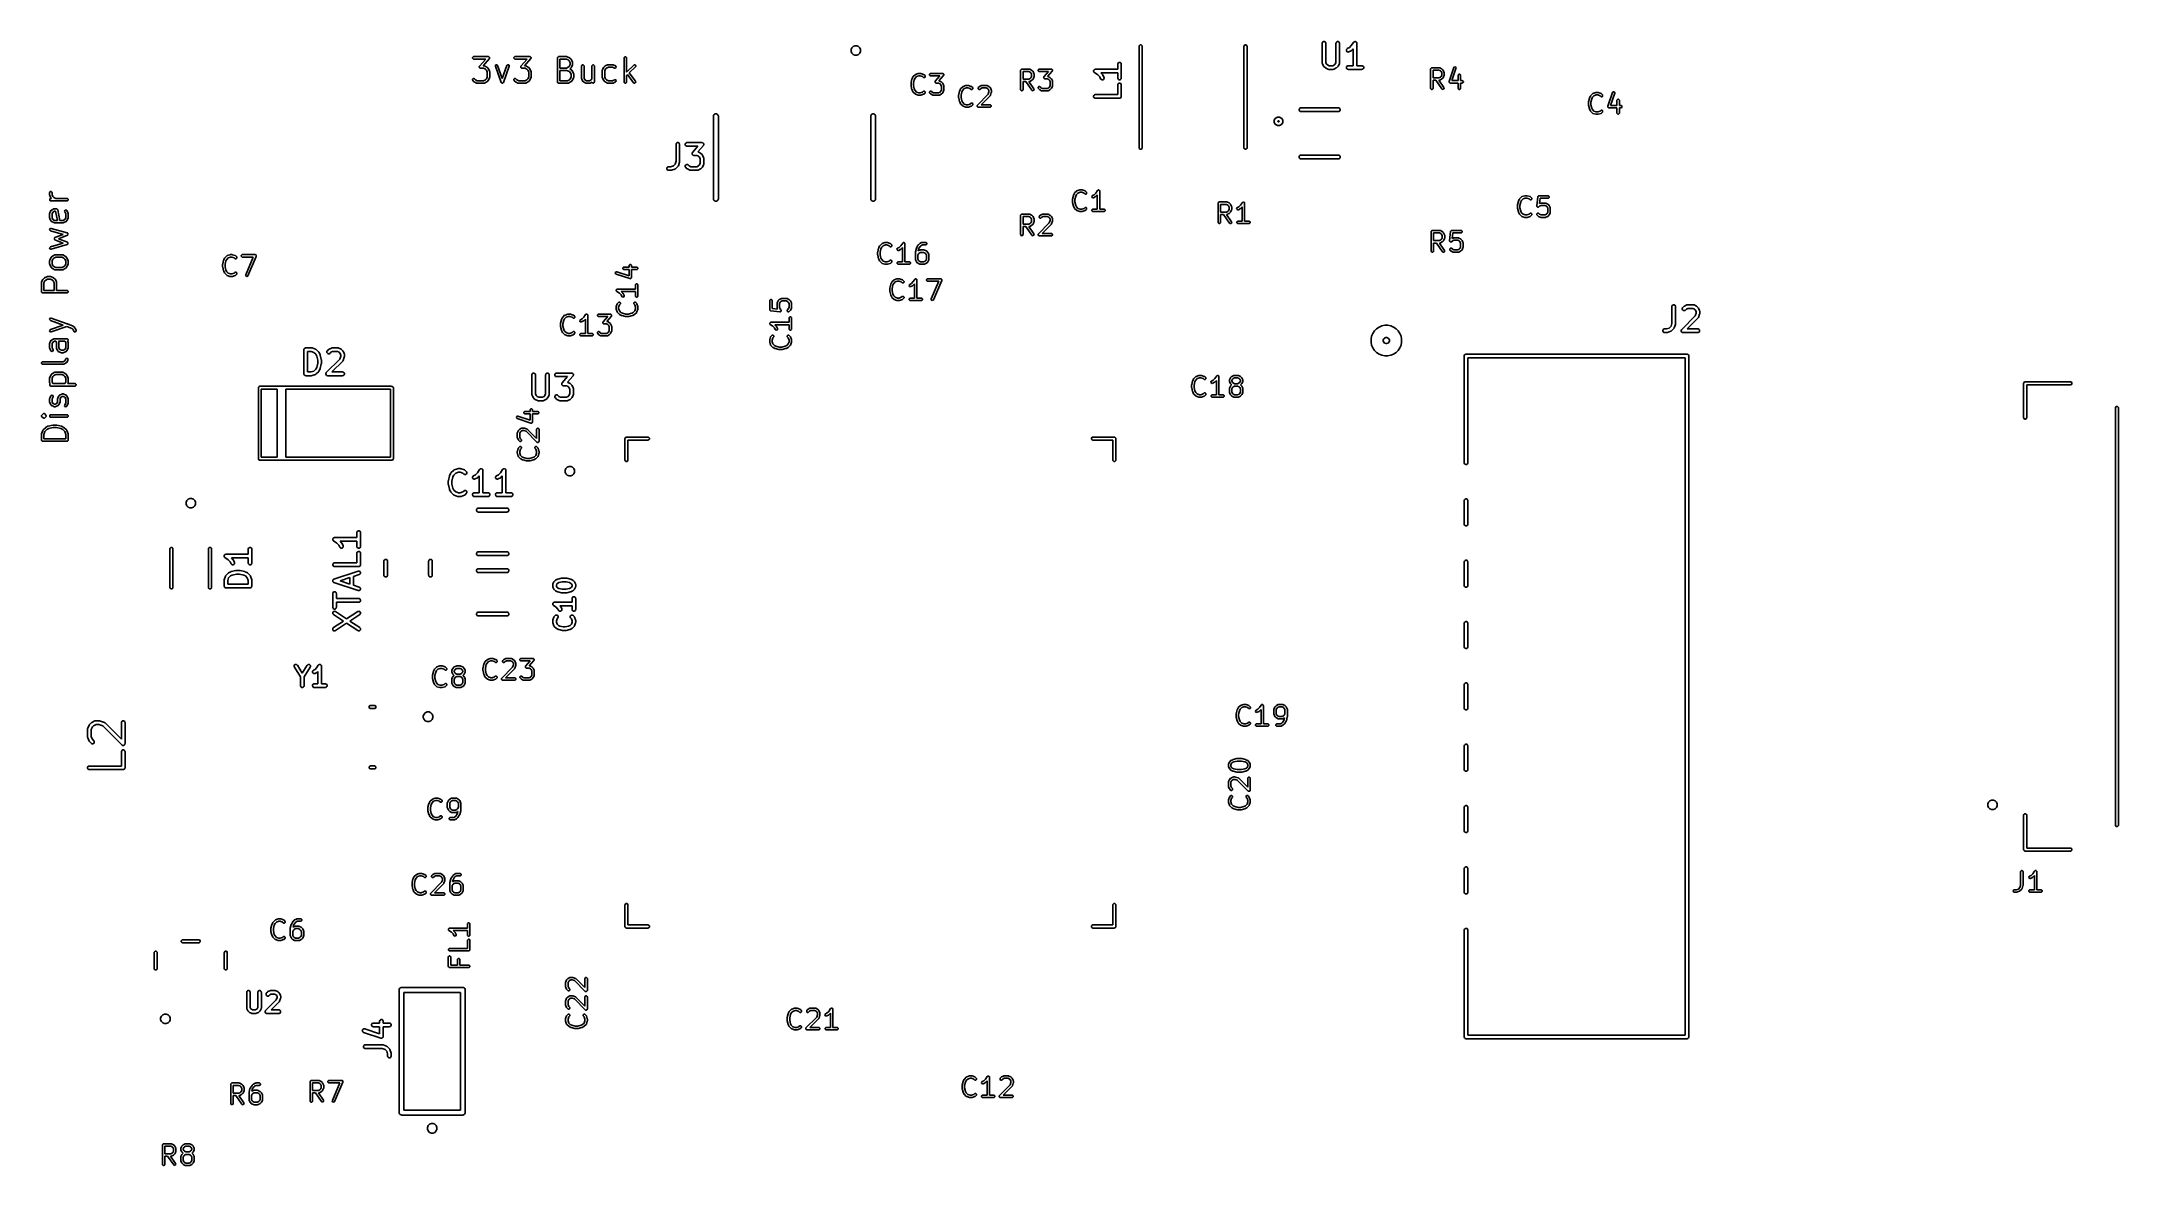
# Model space of a CAD drawing. Header units: inches. Extents: x 2.77 to 6.15, y -3.55 to -1.72.
import ezdxf

# ---------------------------------------------------------------- set-up
doc = ezdxf.new("R2010")
doc.units = ezdxf.units.IN
doc.header["$MEASUREMENT"] = 0
doc.layers.add('F.Silkscreen', color=41, linetype='CONTINUOUS', true_color=0xf2eda1)

msp = doc.modelspace()

# ---------------------------------------------------------------- linework, layer by layer
at = {"layer": 'F.Silkscreen', "linetype": 'CONTINUOUS'}
for p, q in [((4.5579, -1.7274), (4.5593, -1.726)), ((4.5593, -1.726), (4.5612, -1.726)), ((4.5612, -1.726), (4.5625, -1.7274)), ((4.7288, -1.7274), (4.7301, -1.726)), ((4.7301, -1.726), (4.7321, -1.726)), ((4.7321, -1.726), (4.7334, -1.7274)), ((4.8561, -1.7233), (4.8562, -1.7228)), ((4.8561, -1.7552), (4.8561, -1.7233)), ((4.8562, -1.7228), (4.8566, -1.7217)), ((4.8566, -1.7217), (4.8574, -1.7209)), ((4.8574, -1.7209), (4.8585, -1.7204)), ((4.8585, -1.7204), (4.8596, -1.7204)), ((4.8596, -1.7204), (4.8607, -1.7209)), ((4.8607, -1.7209), (4.8615, -1.7217)), ((4.8615, -1.7217), (4.862, -1.7228)), ((4.862, -1.7228), (4.862, -1.7233)), ((4.862, -1.7233), (4.862, -1.7545)), ((4.8786, -1.7233), (4.8787, -1.7228)), ((4.8786, -1.7545), (4.8786, -1.7233)), ((4.8787, -1.7228), (4.8791, -1.7217)), ((4.8791, -1.7217), (4.8799, -1.7209)), ((4.8799, -1.7209), (4.881, -1.7204)), ((4.881, -1.7204), (4.8821, -1.7204)), ((4.8821, -1.7204), (4.8832, -1.7209)), ((4.8832, -1.7209), (4.884, -1.7217)), ((4.884, -1.7217), (4.8845, -1.7228)), ((4.8845, -1.7228), (4.8845, -1.7233)), ((4.8845, -1.7233), (4.8845, -1.7552)), ((4.9036, -1.7271), (4.9072, -1.7217)), ((4.9072, -1.7217), (4.9076, -1.7213)), ((4.9072, -1.7217), (4.9072, -1.7217)), ((4.9072, -1.7217), (4.9072, -1.7217)), ((4.9072, -1.7217), (4.9072, -1.7217)), ((4.9076, -1.7213), (4.9078, -1.7211)), ((4.9078, -1.7211), (4.908, -1.7209)), ((4.908, -1.7209), (4.9083, -1.7208)), ((4.9083, -1.7208), (4.9085, -1.7206)), ((4.9085, -1.7206), (4.9088, -1.7206)), ((4.9088, -1.7206), (4.9091, -1.7204)), ((4.9091, -1.7204), (4.9094, -1.7204)), ((4.9094, -1.7204), (4.9097, -1.7204)), ((4.9097, -1.7204), (4.91, -1.7204)), ((4.91, -1.7204), (4.9103, -1.7204)), ((4.9103, -1.7204), (4.9105, -1.7206)), ((4.9105, -1.7206), (4.9108, -1.7206)), ((4.9108, -1.7206), (4.911, -1.7208)), ((4.911, -1.7208), (4.9113, -1.7209)), ((4.9113, -1.7209), (4.9115, -1.7211)), ((4.9115, -1.7211), (4.9118, -1.7212)), ((4.9118, -1.7212), (4.9119, -1.7215)), ((4.9119, -1.7215), (4.9121, -1.7217)), ((4.9121, -1.7217), (4.9122, -1.722)), ((4.9122, -1.722), (4.9124, -1.7222)), ((4.9124, -1.7222), (4.9125, -1.7225)), ((4.9125, -1.7225), (4.9126, -1.7228)), ((4.9126, -1.7228), (4.9126, -1.7233)), ((4.9126, -1.7233), (4.9126, -1.7233)), ((4.9126, -1.7233), (4.9126, -1.7233)), ((4.9126, -1.7233), (4.9126, -1.7233)), ((4.9126, -1.7233), (4.9126, -1.7598)), ((3.471, -1.7462), (3.472, -1.7451)), ((3.471, -1.7477), (3.471, -1.7462)), ((3.472, -1.7488), (3.471, -1.7477)), ((3.472, -1.7451), (3.4728, -1.745)), ((3.4728, -1.7489), (3.472, -1.7488)), ((3.4728, -1.745), (3.4972, -1.745)), ((3.4928, -1.7489), (3.4728, -1.7489)), ((3.4825, -1.7606), (3.4928, -1.7489)), ((3.4986, -1.7482), (3.4884, -1.76)), ((3.4884, -1.76), (3.4897, -1.76)), ((3.4897, -1.76), (3.4898, -1.76)), ((3.4898, -1.76), (3.4898, -1.76)), ((3.4898, -1.76), (3.4901, -1.7601)), ((3.4901, -1.7601), (3.4904, -1.7601)), ((3.4904, -1.7601), (3.4904, -1.7602)), ((3.4904, -1.7602), (3.4905, -1.7602)), ((3.4905, -1.7602), (3.4943, -1.7621)), ((3.4972, -1.745), (3.4977, -1.7451)), ((3.4977, -1.7451), (3.4978, -1.7451)), ((3.4978, -1.7451), (3.4978, -1.7451)), ((3.4978, -1.7451), (3.4979, -1.7451)), ((3.4979, -1.7451), (3.4984, -1.7456)), ((3.4984, -1.7456), (3.4989, -1.7461)), ((3.4989, -1.7478), (3.4986, -1.7482)), ((3.4989, -1.7461), (3.4989, -1.7461)), ((3.4989, -1.7461), (3.499, -1.7462)), ((3.499, -1.7477), (3.4989, -1.7478)), ((3.499, -1.7462), (3.499, -1.7469)), ((3.499, -1.7469), (3.499, -1.7476)), ((3.499, -1.7476), (3.499, -1.7477)), ((3.499, -1.7477), (3.499, -1.7477)), ((3.5083, -1.76), (3.509, -1.7586)), ((3.5084, -1.7607), (3.5083, -1.76)), ((3.509, -1.7586), (3.5104, -1.7581)), ((3.5104, -1.7581), (3.5117, -1.7587)), ((3.5117, -1.7587), (3.5121, -1.7594)), ((3.5121, -1.7594), (3.5197, -1.7805)), ((3.5197, -1.7805), (3.5272, -1.7594)), ((3.5272, -1.7594), (3.5276, -1.7587)), ((3.5276, -1.7587), (3.5289, -1.7581)), ((3.5289, -1.7581), (3.5303, -1.7586)), ((3.5303, -1.7586), (3.531, -1.76)), ((3.531, -1.76), (3.5309, -1.7607)), ((3.5385, -1.7462), (3.5395, -1.7451)), ((3.5385, -1.7477), (3.5385, -1.7462)), ((3.5395, -1.7488), (3.5385, -1.7477)), ((3.5395, -1.7451), (3.5403, -1.745)), ((3.5403, -1.7489), (3.5395, -1.7488)), ((3.5403, -1.745), (3.5646, -1.745)), ((3.5603, -1.7489), (3.5403, -1.7489)), ((3.55, -1.7606), (3.5603, -1.7489)), ((3.5661, -1.7482), (3.5559, -1.76)), ((3.5559, -1.76), (3.5571, -1.76)), ((3.5571, -1.76), (3.5572, -1.76)), ((3.5572, -1.76), (3.5573, -1.76)), ((3.5573, -1.76), (3.5576, -1.7601)), ((3.5576, -1.7601), (3.5579, -1.7601)), ((3.5579, -1.7601), (3.5579, -1.7602)), ((3.5579, -1.7602), (3.558, -1.7602)), ((3.558, -1.7602), (3.5618, -1.7621)), ((3.5646, -1.745), (3.5652, -1.7451)), ((3.5652, -1.7451), (3.5653, -1.7451)), ((3.5653, -1.7451), (3.5653, -1.7451)), ((3.5653, -1.7451), (3.5654, -1.7451)), ((3.5654, -1.7451), (3.5659, -1.7456)), ((3.5659, -1.7456), (3.5664, -1.7461)), ((3.5664, -1.7478), (3.5661, -1.7482)), ((3.5664, -1.7461), (3.5664, -1.7461)), ((3.5664, -1.7461), (3.5665, -1.7462)), ((3.5665, -1.7477), (3.5664, -1.7478)), ((3.5665, -1.7462), (3.5665, -1.7469)), ((3.5665, -1.7469), (3.5665, -1.7476)), ((3.5665, -1.7476), (3.5665, -1.7477)), ((3.5665, -1.7477), (3.5665, -1.7477)), ((3.6095, -1.7469), (3.6097, -1.7462)), ((3.6095, -1.7863), (3.6095, -1.7469)), ((3.6097, -1.7462), (3.6108, -1.7451)), ((3.6108, -1.7451), (3.6115, -1.745)), ((3.6115, -1.745), (3.6246, -1.745)), ((3.6242, -1.7489), (3.6135, -1.7489)), ((3.6135, -1.7489), (3.6135, -1.7637)), ((3.6272, -1.7504), (3.6242, -1.7489)), ((3.6246, -1.745), (3.6247, -1.745)), ((3.6247, -1.745), (3.6248, -1.745)), ((3.6248, -1.745), (3.6251, -1.7451)), ((3.6251, -1.7451), (3.6254, -1.7451)), ((3.6254, -1.7451), (3.6254, -1.7452)), ((3.6254, -1.7452), (3.6255, -1.7452)), ((3.6255, -1.7452), (3.6293, -1.7471)), ((3.6286, -1.7519), (3.6272, -1.7504)), ((3.6302, -1.7549), (3.6286, -1.7519)), ((3.6286, -1.7608), (3.6302, -1.7577)), ((3.6293, -1.7471), (3.6295, -1.7473)), ((3.6295, -1.7473), (3.6298, -1.7474)), ((3.6298, -1.7474), (3.6317, -1.7493)), ((3.6302, -1.7577), (3.6302, -1.7549)), ((3.6317, -1.7493), (3.6318, -1.7496)), ((3.6318, -1.7496), (3.632, -1.7498)), ((3.632, -1.7498), (3.6339, -1.7536)), ((3.6339, -1.7591), (3.632, -1.7628)), ((3.6339, -1.7536), (3.6339, -1.7537)), ((3.6339, -1.7537), (3.634, -1.7537)), ((3.634, -1.7589), (3.6339, -1.759)), ((3.6339, -1.759), (3.6339, -1.7591)), ((3.634, -1.7537), (3.634, -1.754)), ((3.634, -1.754), (3.6341, -1.7543)), ((3.6341, -1.7583), (3.634, -1.7586)), ((3.634, -1.7586), (3.634, -1.7589)), ((3.6341, -1.7543), (3.6341, -1.7543)), ((3.6341, -1.7543), (3.6341, -1.7544)), ((3.6341, -1.7544), (3.6341, -1.7582)), ((3.6341, -1.7582), (3.6341, -1.7583)), ((3.6341, -1.7583), (3.6341, -1.7583)), ((3.6489, -1.7601), (3.6491, -1.7593)), ((3.6489, -1.7807), (3.6489, -1.7601)), ((3.6491, -1.7593), (3.6501, -1.7583)), ((3.6501, -1.7583), (3.6516, -1.7583)), ((3.6516, -1.7583), (3.6527, -1.7593)), ((3.6527, -1.7593), (3.6529, -1.7601)), ((3.6529, -1.7601), (3.6529, -1.7802)), ((3.6658, -1.7601), (3.6659, -1.7593)), ((3.6658, -1.7818), (3.6658, -1.7601)), ((3.6659, -1.7593), (3.667, -1.7583)), ((3.667, -1.7583), (3.6685, -1.7583)), ((3.6685, -1.7583), (3.6696, -1.7593)), ((3.6696, -1.7593), (3.6697, -1.7601)), ((3.6697, -1.7601), (3.6697, -1.7863)), ((3.687, -1.7606), (3.6872, -1.7604)), ((3.6872, -1.7604), (3.6875, -1.7602)), ((3.6875, -1.7602), (3.6912, -1.7583)), ((3.6912, -1.7583), (3.6913, -1.7583)), ((3.6913, -1.7583), (3.6914, -1.7583)), ((3.6914, -1.7583), (3.6917, -1.7582)), ((3.6917, -1.7582), (3.692, -1.7581)), ((3.692, -1.7581), (3.692, -1.7581)), ((3.692, -1.7581), (3.6921, -1.7581)), ((3.6921, -1.7581), (3.6996, -1.7581)), ((3.6996, -1.7581), (3.6997, -1.7581)), ((3.6997, -1.7581), (3.6998, -1.7581)), ((3.6998, -1.7581), (3.7001, -1.7582)), ((3.7001, -1.7582), (3.7004, -1.7583)), ((3.7004, -1.7583), (3.7004, -1.7583)), ((3.7004, -1.7583), (3.7005, -1.7583)), ((3.7005, -1.7583), (3.7043, -1.7602)), ((3.7043, -1.7602), (3.7049, -1.7607)), ((3.7183, -1.7469), (3.7184, -1.7462)), ((3.7183, -1.7863), (3.7183, -1.7469)), ((3.7184, -1.7462), (3.7195, -1.7451)), ((3.7195, -1.7451), (3.721, -1.7451)), ((3.721, -1.7451), (3.7221, -1.7462)), ((3.7221, -1.7462), (3.7222, -1.7469)), ((3.7222, -1.7469), (3.7222, -1.7703)), ((3.7222, -1.7703), (3.7339, -1.7587)), ((3.7339, -1.7587), (3.7345, -1.7583)), ((3.7345, -1.7583), (3.736, -1.7583)), ((3.736, -1.7583), (3.7371, -1.7593)), ((3.7371, -1.7593), (3.7371, -1.7608)), ((4.0883, -1.7335), (4.0895, -1.7307)), ((4.0883, -1.7366), (4.0883, -1.7335)), ((4.0895, -1.7395), (4.0883, -1.7366)), ((4.0895, -1.7307), (4.0917, -1.7285)), ((4.0917, -1.7416), (4.0895, -1.7395)), ((4.0917, -1.7285), (4.0945, -1.7274)), ((4.0945, -1.7428), (4.0917, -1.7416)), ((4.0945, -1.7274), (4.0976, -1.7274)), ((4.0976, -1.7428), (4.0945, -1.7428)), ((4.0976, -1.7274), (4.1004, -1.7285)), ((4.1004, -1.7416), (4.0976, -1.7428)), ((4.1004, -1.7285), (4.1026, -1.7307)), ((4.1026, -1.7395), (4.1004, -1.7416)), ((4.1026, -1.7307), (4.1038, -1.7335)), ((4.1038, -1.7366), (4.1026, -1.7395)), ((4.1038, -1.7335), (4.1038, -1.7366)), ((4.5228, -1.7573), (4.5229, -1.7567)), ((4.5228, -1.7656), (4.5228, -1.7573)), ((4.5229, -1.7567), (4.5233, -1.7556)), ((4.5233, -1.7556), (4.5241, -1.7548)), ((4.5241, -1.7548), (4.5252, -1.7544)), ((4.5252, -1.7544), (4.5264, -1.7544)), ((4.5264, -1.7544), (4.5274, -1.7548)), ((4.5274, -1.7548), (4.5282, -1.7556)), ((4.5282, -1.7556), (4.5287, -1.7567)), ((4.5287, -1.7567), (4.5287, -1.7573)), ((4.5287, -1.7573), (4.5287, -1.7798)), ((4.5577, -1.7283), (4.5579, -1.7274)), ((4.5577, -1.8937), (4.5577, -1.7283)), ((4.5625, -1.7274), (4.5627, -1.7283)), ((4.5627, -1.7283), (4.5627, -1.8937)), ((4.7286, -1.7283), (4.7288, -1.7274)), ((4.7286, -1.8937), (4.7286, -1.7283)), ((4.7334, -1.7274), (4.7336, -1.7283)), ((4.7336, -1.7283), (4.7336, -1.8937)), ((4.8562, -1.7558), (4.8561, -1.7552)), ((4.8562, -1.7559), (4.8562, -1.7558)), ((4.8562, -1.756), (4.8562, -1.7559)), ((4.8564, -1.7565), (4.8562, -1.756)), ((4.8583, -1.7603), (4.8564, -1.7565)), ((4.8584, -1.7605), (4.8583, -1.7603)), ((4.862, -1.7545), (4.8634, -1.7572)), ((4.8634, -1.7572), (4.8646, -1.7584)), ((4.8646, -1.7584), (4.8673, -1.7598)), ((4.8673, -1.7598), (4.8734, -1.7598)), ((4.8734, -1.7598), (4.8761, -1.7584)), ((4.8761, -1.7584), (4.8773, -1.7572)), ((4.8773, -1.7572), (4.8786, -1.7545)), ((4.8823, -1.7603), (4.8822, -1.7605)), ((4.8842, -1.7565), (4.8823, -1.7603)), ((4.8844, -1.756), (4.8842, -1.7565)), ((4.8845, -1.7558), (4.8844, -1.7559)), ((4.8844, -1.7559), (4.8844, -1.756)), ((4.8845, -1.7552), (4.8845, -1.7558)), ((4.8955, -1.7342), (4.8959, -1.7331)), ((4.8956, -1.7354), (4.8955, -1.7342)), ((4.8961, -1.7364), (4.8956, -1.7354)), ((4.8959, -1.7331), (4.8966, -1.7323)), ((4.896, -1.7611), (4.8968, -1.7603)), ((4.897, -1.7372), (4.8961, -1.7364)), ((4.8966, -1.7323), (4.8971, -1.7319)), ((4.8968, -1.7603), (4.8979, -1.7598)), ((4.8981, -1.7375), (4.897, -1.7372)), ((4.8971, -1.7319), (4.9004, -1.7303)), ((4.8979, -1.7598), (4.8984, -1.7598)), ((4.8992, -1.7374), (4.8981, -1.7375)), ((4.8984, -1.7598), (4.9067, -1.7598)), ((4.8997, -1.7372), (4.8992, -1.7374)), ((4.9035, -1.7354), (4.8997, -1.7372)), ((4.9004, -1.7303), (4.9036, -1.7271)), ((4.9037, -1.7352), (4.9035, -1.7354)), ((4.9038, -1.7352), (4.9037, -1.7352)), ((4.9039, -1.7351), (4.9038, -1.7352)), ((4.904, -1.735), (4.9039, -1.7351)), ((4.9043, -1.7348), (4.904, -1.735)), ((4.904, -1.735), (4.904, -1.735)), ((4.9067, -1.7323), (4.9043, -1.7348)), ((4.9067, -1.7598), (4.9067, -1.7323)), ((4.9126, -1.7598), (4.9209, -1.7598)), ((4.9209, -1.7598), (4.9215, -1.7598)), ((4.9215, -1.7598), (4.9226, -1.7603)), ((4.9226, -1.7603), (4.9234, -1.7611)), ((3.471, -1.7818), (3.472, -1.7807)), ((3.471, -1.7833), (3.471, -1.7818)), ((3.4714, -1.784), (3.471, -1.7833)), ((3.4733, -1.7858), (3.4714, -1.784)), ((3.472, -1.7807), (3.4735, -1.7807)), ((3.4735, -1.786), (3.4733, -1.7858)), ((3.4735, -1.7807), (3.4742, -1.7812)), ((3.4738, -1.7862), (3.4735, -1.786)), ((3.4775, -1.7881), (3.4738, -1.7862)), ((3.4742, -1.7812), (3.4758, -1.7828)), ((3.4758, -1.7828), (3.4789, -1.7843)), ((3.4776, -1.7881), (3.4775, -1.7881)), ((3.4777, -1.7881), (3.4776, -1.7881)), ((3.478, -1.7882), (3.4777, -1.7881)), ((3.4783, -1.7883), (3.478, -1.7882)), ((3.4784, -1.7883), (3.4783, -1.7883)), ((3.4783, -1.7883), (3.4783, -1.7883)), ((3.4897, -1.7883), (3.4784, -1.7883)), ((3.4789, -1.7843), (3.4892, -1.7843)), ((3.4822, -1.7612), (3.4823, -1.7611)), ((3.4822, -1.7613), (3.4822, -1.7612)), ((3.4822, -1.7612), (3.4822, -1.7612)), ((3.4822, -1.762), (3.4822, -1.7613)), ((3.4822, -1.7627), (3.4822, -1.762)), ((3.4823, -1.7627), (3.4822, -1.7627)), ((3.4823, -1.7611), (3.4825, -1.7606)), ((3.4823, -1.7628), (3.4823, -1.7627)), ((3.4828, -1.7633), (3.4823, -1.7628)), ((3.4833, -1.7638), (3.4828, -1.7633)), ((3.4834, -1.7638), (3.4833, -1.7638)), ((3.4835, -1.7638), (3.4834, -1.7638)), ((3.4834, -1.7638), (3.4834, -1.7638)), ((3.484, -1.7639), (3.4835, -1.7638)), ((3.4892, -1.7639), (3.484, -1.7639)), ((3.4922, -1.7654), (3.4892, -1.7639)), ((3.4892, -1.7843), (3.4922, -1.7828)), ((3.4898, -1.7883), (3.4897, -1.7883)), ((3.4901, -1.7882), (3.4898, -1.7883)), ((3.4898, -1.7883), (3.4898, -1.7883)), ((3.4904, -1.7881), (3.4901, -1.7882)), ((3.4905, -1.7881), (3.4904, -1.7881)), ((3.4904, -1.7881), (3.4904, -1.7881)), ((3.4943, -1.7862), (3.4905, -1.7881)), ((3.4937, -1.7669), (3.4922, -1.7654)), ((3.4922, -1.7828), (3.4937, -1.7814)), ((3.4952, -1.7699), (3.4937, -1.7669)), ((3.4937, -1.7814), (3.4952, -1.7784)), ((3.4943, -1.7621), (3.4945, -1.7623)), ((3.4945, -1.786), (3.4943, -1.7862)), ((3.4945, -1.7623), (3.4948, -1.7624)), ((3.4948, -1.7858), (3.4945, -1.786)), ((3.4948, -1.7624), (3.4967, -1.7643)), ((3.4967, -1.784), (3.4948, -1.7858)), ((3.4952, -1.7784), (3.4952, -1.7699)), ((3.4967, -1.7643), (3.4968, -1.7646)), ((3.4968, -1.7837), (3.4967, -1.784)), ((3.4968, -1.7646), (3.497, -1.7648)), ((3.497, -1.7834), (3.4968, -1.7837)), ((3.497, -1.7648), (3.4989, -1.7686)), ((3.4989, -1.7797), (3.497, -1.7834)), ((3.4989, -1.7686), (3.4989, -1.7687)), ((3.4989, -1.7687), (3.499, -1.7687)), ((3.499, -1.7796), (3.4989, -1.7796)), ((3.4989, -1.7796), (3.4989, -1.7797)), ((3.499, -1.7687), (3.499, -1.769)), ((3.499, -1.769), (3.4991, -1.7693)), ((3.4991, -1.779), (3.499, -1.7793)), ((3.499, -1.7793), (3.499, -1.7796)), ((3.4991, -1.7693), (3.4991, -1.7693)), ((3.4991, -1.7693), (3.4991, -1.7694)), ((3.4991, -1.7694), (3.4991, -1.7788)), ((3.4991, -1.7788), (3.4991, -1.7789)), ((3.4991, -1.7789), (3.4991, -1.779)), ((3.5178, -1.787), (3.5084, -1.7607)), ((3.5182, -1.7876), (3.5178, -1.787)), ((3.5183, -1.7877), (3.5182, -1.7876)), ((3.5183, -1.7878), (3.5183, -1.7877)), ((3.519, -1.788), (3.5183, -1.7878)), ((3.5196, -1.7883), (3.519, -1.788)), ((3.5197, -1.7882), (3.5196, -1.7883)), ((3.5203, -1.788), (3.5197, -1.7883)), ((3.5197, -1.7883), (3.5197, -1.7882)), ((3.521, -1.7878), (3.5203, -1.788)), ((3.5211, -1.7876), (3.521, -1.7877)), ((3.521, -1.7877), (3.521, -1.7878)), ((3.5215, -1.787), (3.5211, -1.7876)), ((3.5309, -1.7607), (3.5215, -1.787)), ((3.5385, -1.7818), (3.5395, -1.7807)), ((3.5385, -1.7833), (3.5385, -1.7818)), ((3.5389, -1.784), (3.5385, -1.7833)), ((3.5408, -1.7858), (3.5389, -1.784)), ((3.5395, -1.7807), (3.541, -1.7807)), ((3.541, -1.786), (3.5408, -1.7858)), ((3.541, -1.7807), (3.5417, -1.7812)), ((3.5413, -1.7862), (3.541, -1.786)), ((3.545, -1.7881), (3.5413, -1.7862)), ((3.5417, -1.7812), (3.5433, -1.7828)), ((3.5433, -1.7828), (3.5464, -1.7843)), ((3.5451, -1.7881), (3.545, -1.7881)), ((3.5455, -1.7882), (3.5451, -1.7881)), ((3.5451, -1.7881), (3.5451, -1.7881)), ((3.5458, -1.7883), (3.5455, -1.7882)), ((3.5459, -1.7883), (3.5458, -1.7883)), ((3.5458, -1.7883), (3.5458, -1.7883)), ((3.5571, -1.7883), (3.5459, -1.7883)), ((3.5464, -1.7843), (3.5567, -1.7843)), ((3.5497, -1.7612), (3.5498, -1.7611)), ((3.5497, -1.7613), (3.5497, -1.7612)), ((3.5497, -1.7612), (3.5497, -1.7612)), ((3.5497, -1.762), (3.5497, -1.7613)), ((3.5497, -1.7627), (3.5497, -1.762)), ((3.5498, -1.7627), (3.5497, -1.7627)), ((3.5498, -1.7611), (3.55, -1.7606)), ((3.5498, -1.7628), (3.5498, -1.7627)), ((3.5503, -1.7633), (3.5498, -1.7628)), ((3.5508, -1.7638), (3.5503, -1.7633)), ((3.5509, -1.7638), (3.5508, -1.7638)), ((3.551, -1.7638), (3.5509, -1.7638)), ((3.5509, -1.7638), (3.5509, -1.7638)), ((3.5515, -1.7639), (3.551, -1.7638)), ((3.5567, -1.7639), (3.5515, -1.7639)), ((3.5597, -1.7654), (3.5567, -1.7639)), ((3.5567, -1.7843), (3.5597, -1.7828)), ((3.5572, -1.7883), (3.5571, -1.7883)), ((3.5573, -1.7883), (3.5572, -1.7883)), ((3.5576, -1.7882), (3.5573, -1.7883)), ((3.5579, -1.7881), (3.5576, -1.7882)), ((3.558, -1.7881), (3.5579, -1.7881)), ((3.5579, -1.7881), (3.5579, -1.7881)), ((3.5618, -1.7862), (3.558, -1.7881)), ((3.5612, -1.7669), (3.5597, -1.7654)), ((3.5597, -1.7828), (3.5612, -1.7814)), ((3.5627, -1.7699), (3.5612, -1.7669)), ((3.5612, -1.7814), (3.5627, -1.7784)), ((3.5618, -1.7621), (3.562, -1.7623)), ((3.562, -1.786), (3.5618, -1.7862)), ((3.562, -1.7623), (3.5623, -1.7624)), ((3.5623, -1.7858), (3.562, -1.786)), ((3.5623, -1.7624), (3.5642, -1.7643)), ((3.5642, -1.784), (3.5623, -1.7858)), ((3.5627, -1.7784), (3.5627, -1.7699)), ((3.5642, -1.7643), (3.5643, -1.7646)), ((3.5643, -1.7837), (3.5642, -1.784)), ((3.5643, -1.7646), (3.5645, -1.7648)), ((3.5645, -1.7834), (3.5643, -1.7837)), ((3.5645, -1.7648), (3.5664, -1.7686)), ((3.5664, -1.7797), (3.5645, -1.7834)), ((3.5664, -1.7686), (3.5664, -1.7687)), ((3.5664, -1.7687), (3.5665, -1.7687)), ((3.5665, -1.7796), (3.5664, -1.7796)), ((3.5664, -1.7796), (3.5664, -1.7797)), ((3.5665, -1.7687), (3.5665, -1.769)), ((3.5665, -1.769), (3.5666, -1.7693)), ((3.5666, -1.779), (3.5665, -1.7793)), ((3.5665, -1.7793), (3.5665, -1.7796)), ((3.5666, -1.7693), (3.5666, -1.7693)), ((3.5666, -1.7693), (3.5666, -1.7694)), ((3.5666, -1.7694), (3.5666, -1.7788)), ((3.5666, -1.7788), (3.5666, -1.7789)), ((3.5666, -1.7789), (3.5666, -1.779)), ((3.6097, -1.7871), (3.6095, -1.7863)), ((3.6108, -1.7881), (3.6097, -1.7871)), ((3.6115, -1.7883), (3.6108, -1.7881)), ((3.6265, -1.7883), (3.6115, -1.7883)), ((3.6135, -1.7637), (3.6242, -1.7637)), ((3.6243, -1.7677), (3.6135, -1.7677)), ((3.6135, -1.7677), (3.6135, -1.7843)), ((3.6135, -1.7843), (3.626, -1.7843)), ((3.6242, -1.7637), (3.6272, -1.7622)), ((3.6292, -1.7693), (3.6243, -1.7677)), ((3.626, -1.7843), (3.6291, -1.7828)), ((3.6266, -1.7883), (3.6265, -1.7883)), ((3.6267, -1.7883), (3.6266, -1.7883)), ((3.627, -1.7882), (3.6267, -1.7883)), ((3.6273, -1.7881), (3.627, -1.7882)), ((3.6272, -1.7622), (3.6286, -1.7608)), ((3.6274, -1.7881), (3.6273, -1.7881)), ((3.6273, -1.7881), (3.6273, -1.7881)), ((3.6311, -1.7862), (3.6274, -1.7881)), ((3.6291, -1.7828), (3.6305, -1.7814)), ((3.6305, -1.7706), (3.6292, -1.7693)), ((3.6298, -1.7652), (3.6297, -1.7653)), ((3.6297, -1.7653), (3.6309, -1.7657)), ((3.6317, -1.7633), (3.6298, -1.7652)), ((3.632, -1.7737), (3.6305, -1.7706)), ((3.6305, -1.7814), (3.632, -1.7784)), ((3.6309, -1.7657), (3.631, -1.7657)), ((3.631, -1.7657), (3.631, -1.7657)), ((3.631, -1.7657), (3.6313, -1.7659)), ((3.6314, -1.786), (3.6311, -1.7862)), ((3.6313, -1.7659), (3.6316, -1.7661)), ((3.6317, -1.7858), (3.6314, -1.786)), ((3.6316, -1.7661), (3.6316, -1.7661)), ((3.6316, -1.7661), (3.6317, -1.7662)), ((3.6318, -1.7631), (3.6317, -1.7633)), ((3.6317, -1.7662), (3.6335, -1.7681)), ((3.6335, -1.784), (3.6317, -1.7858)), ((3.632, -1.7628), (3.6318, -1.7631)), ((3.632, -1.7784), (3.632, -1.7737)), ((3.6335, -1.7681), (3.6337, -1.7683)), ((3.6337, -1.7837), (3.6335, -1.784)), ((3.6337, -1.7683), (3.6339, -1.7686)), ((3.6339, -1.7834), (3.6337, -1.7837)), ((3.6339, -1.7686), (3.6358, -1.7723)), ((3.6358, -1.7797), (3.6339, -1.7834)), ((3.6358, -1.7723), (3.6358, -1.7724)), ((3.6358, -1.7724), (3.6358, -1.7724)), ((3.6358, -1.7724), (3.6359, -1.7727)), ((3.6359, -1.7793), (3.6358, -1.7796)), ((3.6358, -1.7796), (3.6358, -1.7796)), ((3.6358, -1.7796), (3.6358, -1.7797)), ((3.6359, -1.7727), (3.636, -1.7731)), ((3.636, -1.779), (3.6359, -1.7793)), ((3.636, -1.7731), (3.636, -1.7731)), ((3.636, -1.7731), (3.636, -1.7732)), ((3.636, -1.7732), (3.636, -1.7788)), ((3.636, -1.7788), (3.636, -1.7789)), ((3.636, -1.7789), (3.636, -1.779)), ((3.6489, -1.7808), (3.6489, -1.7807)), ((3.649, -1.7811), (3.6489, -1.7808)), ((3.6489, -1.7808), (3.6489, -1.7808)), ((3.6491, -1.7814), (3.649, -1.7811)), ((3.6491, -1.7815), (3.6491, -1.7814)), ((3.6491, -1.7816), (3.6491, -1.7815)), ((3.651, -1.7853), (3.6491, -1.7816)), ((3.6512, -1.7856), (3.651, -1.7853)), ((3.6513, -1.7857), (3.6512, -1.7856)), ((3.6514, -1.7858), (3.6513, -1.7857)), ((3.6515, -1.7859), (3.6514, -1.7858)), ((3.6516, -1.786), (3.6515, -1.7859)), ((3.6519, -1.7862), (3.6516, -1.786)), ((3.6556, -1.7881), (3.6519, -1.7862)), ((3.6529, -1.7802), (3.6542, -1.783)), ((3.6542, -1.783), (3.657, -1.7843)), ((3.6557, -1.7881), (3.6556, -1.7881)), ((3.6558, -1.7881), (3.6557, -1.7881)), ((3.6561, -1.7882), (3.6558, -1.7881)), ((3.6564, -1.7883), (3.6561, -1.7882)), ((3.6565, -1.7883), (3.6564, -1.7883)), ((3.6564, -1.7883), (3.6564, -1.7883)), ((3.6621, -1.7883), (3.6565, -1.7883)), ((3.657, -1.7843), (3.6617, -1.7843)), ((3.6617, -1.7843), (3.6647, -1.7828)), ((3.6622, -1.7883), (3.6621, -1.7883)), ((3.6623, -1.7883), (3.6622, -1.7883)), ((3.6626, -1.7882), (3.6623, -1.7883)), ((3.6629, -1.7881), (3.6626, -1.7882)), ((3.663, -1.7881), (3.6629, -1.7881)), ((3.6629, -1.7881), (3.6629, -1.7881)), ((3.6659, -1.7867), (3.663, -1.7881)), ((3.6647, -1.7828), (3.6658, -1.7818)), ((3.6659, -1.7871), (3.6659, -1.7867)), ((3.667, -1.7881), (3.6659, -1.7871)), ((3.6685, -1.7881), (3.667, -1.7881)), ((3.6696, -1.7871), (3.6685, -1.7881)), ((3.6697, -1.7863), (3.6696, -1.7871)), ((3.6827, -1.7671), (3.6828, -1.7668)), ((3.6827, -1.7674), (3.6827, -1.7671)), ((3.6827, -1.7675), (3.6827, -1.7674)), ((3.6827, -1.7676), (3.6827, -1.7675)), ((3.6827, -1.7788), (3.6827, -1.7676)), ((3.6827, -1.7789), (3.6827, -1.7788)), ((3.6827, -1.779), (3.6827, -1.7789)), ((3.6827, -1.7793), (3.6827, -1.779)), ((3.6828, -1.7796), (3.6827, -1.7793)), ((3.6828, -1.7668), (3.6829, -1.7667)), ((3.6828, -1.7668), (3.6828, -1.7668)), ((3.6829, -1.7797), (3.6828, -1.7796)), ((3.6828, -1.7796), (3.6828, -1.7796)), ((3.6829, -1.7667), (3.6847, -1.7629)), ((3.6847, -1.7834), (3.6829, -1.7797)), ((3.6847, -1.7629), (3.6849, -1.7627)), ((3.6849, -1.7837), (3.6847, -1.7834)), ((3.6849, -1.7627), (3.6851, -1.7624)), ((3.6851, -1.784), (3.6849, -1.7837)), ((3.6851, -1.7624), (3.687, -1.7606)), ((3.687, -1.7858), (3.6851, -1.784)), ((3.6881, -1.765), (3.6866, -1.768)), ((3.6866, -1.768), (3.6866, -1.7784)), ((3.6866, -1.7784), (3.6881, -1.7814)), ((3.6872, -1.786), (3.687, -1.7858)), ((3.6875, -1.7862), (3.6872, -1.786)), ((3.6912, -1.7881), (3.6875, -1.7862)), ((3.6895, -1.7636), (3.6881, -1.765)), ((3.6881, -1.7814), (3.6895, -1.7828)), ((3.6926, -1.762), (3.6895, -1.7636)), ((3.6895, -1.7828), (3.6926, -1.7843)), ((3.6913, -1.7881), (3.6912, -1.7881)), ((3.6914, -1.7881), (3.6913, -1.7881)), ((3.6917, -1.7882), (3.6914, -1.7881)), ((3.692, -1.7883), (3.6917, -1.7882)), ((3.6921, -1.7883), (3.692, -1.7883)), ((3.692, -1.7883), (3.692, -1.7883)), ((3.6996, -1.7883), (3.6921, -1.7883)), ((3.6992, -1.762), (3.6926, -1.762)), ((3.6926, -1.7843), (3.6992, -1.7843)), ((3.7025, -1.7637), (3.6992, -1.762)), ((3.6992, -1.7843), (3.7025, -1.7827)), ((3.6997, -1.7883), (3.6996, -1.7883)), ((3.6998, -1.7883), (3.6997, -1.7883)), ((3.7001, -1.7882), (3.6998, -1.7883)), ((3.7004, -1.7881), (3.7001, -1.7882)), ((3.7005, -1.7881), (3.7004, -1.7881)), ((3.7004, -1.7881), (3.7004, -1.7881)), ((3.7043, -1.7862), (3.7005, -1.7881)), ((3.7032, -1.7639), (3.7025, -1.7637)), ((3.7025, -1.7827), (3.7032, -1.7825)), ((3.7047, -1.7634), (3.7032, -1.7639)), ((3.7032, -1.7825), (3.7047, -1.783)), ((3.7049, -1.7857), (3.7043, -1.7862)), ((3.7053, -1.7621), (3.7047, -1.7634)), ((3.7047, -1.783), (3.7053, -1.7843)), ((3.7049, -1.7607), (3.7053, -1.7621)), ((3.7053, -1.7843), (3.7049, -1.7857)), ((3.7184, -1.7871), (3.7183, -1.7863)), ((3.7195, -1.7881), (3.7184, -1.7871)), ((3.721, -1.7881), (3.7195, -1.7881)), ((3.7221, -1.7871), (3.721, -1.7881)), ((3.7222, -1.7863), (3.7221, -1.7871)), ((3.7238, -1.7743), (3.7222, -1.7759)), ((3.7222, -1.7759), (3.7222, -1.7863)), ((3.7337, -1.7875), (3.7238, -1.7743)), ((3.7366, -1.7615), (3.7266, -1.7715)), ((3.7266, -1.7715), (3.7368, -1.7851)), ((3.7342, -1.788), (3.7337, -1.7875)), ((3.7357, -1.7882), (3.7342, -1.788)), ((3.7369, -1.7873), (3.7357, -1.7882)), ((3.7371, -1.7608), (3.7366, -1.7615)), ((3.7368, -1.7851), (3.7372, -1.7858)), ((3.7372, -1.7858), (3.7369, -1.7873)), ((4.1859, -1.7874), (4.1874, -1.7814)), ((4.1859, -1.7877), (4.1859, -1.7874)), ((4.1859, -1.7879), (4.1859, -1.7877)), ((4.1859, -1.7924), (4.1859, -1.7879)), ((4.1859, -1.7926), (4.1859, -1.7924)), ((4.1859, -1.7929), (4.1859, -1.7926)), ((4.1874, -1.7989), (4.1859, -1.7929)), ((4.1874, -1.7814), (4.1875, -1.7812)), ((4.1875, -1.7812), (4.1876, -1.781)), ((4.1876, -1.781), (4.1891, -1.778)), ((4.1891, -1.778), (4.1893, -1.7778)), ((4.1893, -1.7778), (4.1895, -1.7775)), ((4.1895, -1.7775), (4.1925, -1.7745)), ((4.1912, -1.7826), (4.1898, -1.7882)), ((4.1898, -1.7882), (4.1898, -1.7922)), ((4.1898, -1.7922), (4.1912, -1.7977)), ((4.1925, -1.7801), (4.1912, -1.7826)), ((4.1925, -1.7745), (4.1926, -1.7744)), ((4.1925, -1.7745), (4.1925, -1.7745)), ((4.1949, -1.7776), (4.1925, -1.7801)), ((4.1926, -1.7744), (4.1928, -1.7743)), ((4.1928, -1.7743), (4.1931, -1.7741)), ((4.1931, -1.7741), (4.1932, -1.774)), ((4.1931, -1.7741), (4.1931, -1.7741)), ((4.1932, -1.774), (4.1977, -1.7725)), ((4.1987, -1.7764), (4.1949, -1.7776)), ((4.1977, -1.7725), (4.198, -1.7725)), ((4.198, -1.7725), (4.1984, -1.7724)), ((4.1984, -1.7724), (4.2013, -1.7724)), ((4.201, -1.7764), (4.1987, -1.7764)), ((4.2048, -1.7776), (4.201, -1.7764)), ((4.2013, -1.7724), (4.2017, -1.7725)), ((4.2017, -1.7725), (4.202, -1.7725)), ((4.202, -1.7725), (4.2065, -1.774)), ((4.206, -1.7788), (4.2048, -1.7776)), ((4.2066, -1.7792), (4.206, -1.7788)), ((4.2065, -1.774), (4.2066, -1.7741)), ((4.2066, -1.7741), (4.2066, -1.7741)), ((4.2066, -1.7741), (4.2069, -1.7743)), ((4.2081, -1.7792), (4.2066, -1.7792)), ((4.2069, -1.7743), (4.2071, -1.7744)), ((4.2071, -1.7744), (4.2072, -1.7745)), ((4.2072, -1.7745), (4.2072, -1.7745)), ((4.2072, -1.7745), (4.2087, -1.776)), ((4.2092, -1.7782), (4.2081, -1.7792)), ((4.2087, -1.776), (4.2092, -1.7767)), ((4.2092, -1.7767), (4.2092, -1.7782)), ((4.216, -1.7737), (4.2171, -1.7726)), ((4.216, -1.7752), (4.216, -1.7737)), ((4.2171, -1.7762), (4.216, -1.7752)), ((4.2171, -1.7726), (4.2178, -1.7724)), ((4.2178, -1.7764), (4.2171, -1.7762)), ((4.2178, -1.7724), (4.2373, -1.7724)), ((4.233, -1.7764), (4.2178, -1.7764)), ((4.225, -1.7857), (4.2251, -1.7856)), ((4.225, -1.7858), (4.225, -1.7857)), ((4.225, -1.7857), (4.225, -1.7857)), ((4.225, -1.7865), (4.225, -1.7858)), ((4.225, -1.7872), (4.225, -1.7865)), ((4.2251, -1.7872), (4.225, -1.7872)), ((4.2251, -1.7856), (4.2254, -1.7851)), ((4.2251, -1.7873), (4.2251, -1.7872)), ((4.2256, -1.7877), (4.2251, -1.7873)), ((4.2254, -1.7851), (4.233, -1.7764)), ((4.2261, -1.7882), (4.2256, -1.7877)), ((4.2262, -1.7882), (4.2261, -1.7882)), ((4.2262, -1.7883), (4.2262, -1.7882)), ((4.2263, -1.7883), (4.2262, -1.7883)), ((4.2268, -1.7884), (4.2263, -1.7883)), ((4.2309, -1.7884), (4.2268, -1.7884)), ((4.2332, -1.7895), (4.2309, -1.7884)), ((4.2388, -1.7757), (4.2312, -1.7844)), ((4.2312, -1.7844), (4.2313, -1.7844)), ((4.2313, -1.7844), (4.2314, -1.7845)), ((4.2314, -1.7845), (4.2315, -1.7844)), ((4.2315, -1.7844), (4.2318, -1.7845)), ((4.2318, -1.7845), (4.2321, -1.7846)), ((4.2321, -1.7846), (4.2321, -1.7846)), ((4.2321, -1.7846), (4.2322, -1.7847)), ((4.2322, -1.7847), (4.2352, -1.7862)), ((4.2342, -1.7906), (4.2332, -1.7895)), ((4.2354, -1.7929), (4.2342, -1.7906)), ((4.2352, -1.7862), (4.2355, -1.7863)), ((4.2354, -1.7994), (4.2354, -1.7929)), ((4.2355, -1.7863), (4.2357, -1.7865)), ((4.2357, -1.7865), (4.2372, -1.788)), ((4.2372, -1.788), (4.2374, -1.7883)), ((4.2373, -1.7724), (4.2379, -1.7726)), ((4.2374, -1.7883), (4.2376, -1.7885)), ((4.2376, -1.7885), (4.2391, -1.7915)), ((4.2379, -1.7726), (4.238, -1.7725)), ((4.238, -1.7725), (4.238, -1.7726)), ((4.238, -1.7726), (4.2381, -1.7726)), ((4.2381, -1.7726), (4.2386, -1.7731)), ((4.2386, -1.7731), (4.2391, -1.7735)), ((4.2391, -1.7752), (4.2388, -1.7757)), ((4.2391, -1.7735), (4.2391, -1.7736)), ((4.2391, -1.7736), (4.2392, -1.7737)), ((4.2392, -1.7752), (4.2391, -1.7752)), ((4.2391, -1.7915), (4.2391, -1.7916)), ((4.2391, -1.7916), (4.2392, -1.7917)), ((4.2392, -1.7737), (4.2392, -1.7744)), ((4.2392, -1.7744), (4.2392, -1.775)), ((4.2392, -1.775), (4.2392, -1.7751)), ((4.2392, -1.7751), (4.2392, -1.7752)), ((4.2392, -1.7917), (4.2392, -1.792)), ((4.2392, -1.792), (4.2393, -1.7923)), ((4.2393, -1.7923), (4.2393, -1.7923)), ((4.2393, -1.7923), (4.2393, -1.7924)), ((4.2393, -1.7924), (4.2393, -1.7999)), ((4.2671, -1.797), (4.2701, -1.794)), ((4.2701, -1.794), (4.2702, -1.7939)), ((4.2702, -1.7939), (4.2704, -1.7937)), ((4.2702, -1.7939), (4.2702, -1.7939)), ((4.2704, -1.7937), (4.2707, -1.7936)), ((4.2707, -1.7936), (4.2708, -1.7936)), ((4.2708, -1.7935), (4.2753, -1.792)), ((4.2708, -1.7936), (4.2708, -1.7935)), ((4.2753, -1.792), (4.2757, -1.792)), ((4.2757, -1.792), (4.276, -1.7919)), ((4.276, -1.7919), (4.279, -1.7919)), ((4.279, -1.7919), (4.2793, -1.792)), ((4.2793, -1.792), (4.2796, -1.792)), ((4.2796, -1.792), (4.2841, -1.7935)), ((4.2841, -1.7935), (4.2842, -1.7936)), ((4.2842, -1.7936), (4.2842, -1.7936)), ((4.2842, -1.7936), (4.2845, -1.7937)), ((4.2845, -1.7937), (4.2848, -1.7939)), ((4.2848, -1.7939), (4.2848, -1.7939)), ((4.2848, -1.7939), (4.2849, -1.794)), ((4.2849, -1.794), (4.2864, -1.7955)), ((4.2956, -1.7955), (4.2971, -1.794)), ((4.2971, -1.794), (4.2973, -1.7938)), ((4.2973, -1.7938), (4.2976, -1.7936)), ((4.2976, -1.7936), (4.3006, -1.7921)), ((4.3006, -1.7921), (4.3007, -1.7921)), ((4.3007, -1.7921), (4.301, -1.792)), ((4.3007, -1.7921), (4.3007, -1.7921)), ((4.301, -1.792), (4.3013, -1.7919)), ((4.3013, -1.7919), (4.3014, -1.7919)), ((4.3014, -1.7919), (4.3015, -1.7919)), ((4.3015, -1.7919), (4.309, -1.7919)), ((4.309, -1.7919), (4.3091, -1.7919)), ((4.3091, -1.7919), (4.3091, -1.7919)), ((4.3091, -1.7919), (4.3094, -1.792)), ((4.3094, -1.792), (4.3097, -1.7921)), ((4.3097, -1.7921), (4.3097, -1.7921)), ((4.3097, -1.7921), (4.3098, -1.7921)), ((4.3098, -1.7921), (4.3128, -1.7936)), ((4.3128, -1.7936), (4.3131, -1.7938)), ((4.3131, -1.7938), (4.3134, -1.794)), ((4.3134, -1.794), (4.3149, -1.7955)), ((4.3645, -1.7672), (4.3647, -1.7665)), ((4.3645, -1.7987), (4.3645, -1.7672)), ((4.3647, -1.7665), (4.3658, -1.7654)), ((4.3658, -1.7654), (4.3665, -1.7653)), ((4.3665, -1.7653), (4.3785, -1.7653)), ((4.3781, -1.7692), (4.3685, -1.7692)), ((4.3685, -1.7692), (4.3685, -1.7818)), ((4.3685, -1.7818), (4.3781, -1.7818)), ((4.373, -1.7857), (4.3685, -1.7857)), ((4.3685, -1.7857), (4.3685, -1.7987)), ((4.3829, -1.7999), (4.373, -1.7857)), ((4.3785, -1.7857), (4.3778, -1.7857)), ((4.3778, -1.7857), (4.3861, -1.7976)), ((4.3803, -1.7704), (4.3781, -1.7692)), ((4.3781, -1.7818), (4.3803, -1.7806)), ((4.3785, -1.7653), (4.3786, -1.7653)), ((4.3786, -1.7857), (4.3785, -1.7857)), ((4.3786, -1.7653), (4.3787, -1.7653)), ((4.3787, -1.7857), (4.3786, -1.7857)), ((4.3787, -1.7653), (4.379, -1.7654)), ((4.379, -1.7856), (4.3787, -1.7857)), ((4.379, -1.7654), (4.3793, -1.7654)), ((4.3793, -1.7856), (4.379, -1.7856)), ((4.3793, -1.7654), (4.3793, -1.7655)), ((4.3793, -1.7655), (4.3794, -1.7655)), ((4.3794, -1.7855), (4.3793, -1.7855)), ((4.3793, -1.7855), (4.3793, -1.7856)), ((4.3794, -1.7655), (4.3824, -1.767)), ((4.3824, -1.784), (4.3794, -1.7855)), ((4.3814, -1.7714), (4.3803, -1.7704)), ((4.3803, -1.7806), (4.3814, -1.7796)), ((4.3825, -1.7737), (4.3814, -1.7714)), ((4.3814, -1.7796), (4.3825, -1.7773)), ((4.3824, -1.767), (4.3826, -1.7672)), ((4.3826, -1.7838), (4.3824, -1.784)), ((4.3825, -1.7773), (4.3825, -1.7737)), ((4.3826, -1.7672), (4.3829, -1.7674)), ((4.3829, -1.7836), (4.3826, -1.7838)), ((4.3829, -1.7674), (4.3844, -1.7689)), ((4.3844, -1.7821), (4.3829, -1.7836)), ((4.3844, -1.7689), (4.3846, -1.7691)), ((4.3846, -1.7819), (4.3844, -1.7821)), ((4.3846, -1.7691), (4.3848, -1.7694)), ((4.3848, -1.7816), (4.3846, -1.7819)), ((4.3848, -1.7694), (4.3863, -1.7724)), ((4.3863, -1.7786), (4.3848, -1.7816)), ((4.3863, -1.7724), (4.3863, -1.7725)), ((4.3863, -1.7725), (4.3863, -1.7725)), ((4.3863, -1.7725), (4.3864, -1.7728)), ((4.3864, -1.7782), (4.3863, -1.7785)), ((4.3863, -1.7785), (4.3863, -1.7785)), ((4.3863, -1.7785), (4.3863, -1.7786)), ((4.3864, -1.7728), (4.3865, -1.7731)), ((4.3865, -1.7779), (4.3864, -1.7782)), ((4.3865, -1.7731), (4.3865, -1.7732)), ((4.3865, -1.7732), (4.3865, -1.7732)), ((4.3865, -1.7732), (4.3865, -1.7777)), ((4.3865, -1.7777), (4.3865, -1.7778)), ((4.3865, -1.7778), (4.3865, -1.7779)), ((4.3932, -1.7665), (4.3943, -1.7654)), ((4.3932, -1.768), (4.3932, -1.7665)), ((4.3943, -1.7691), (4.3932, -1.768)), ((4.3932, -1.795), (4.3943, -1.7939)), ((4.3943, -1.7654), (4.395, -1.7653)), ((4.395, -1.7692), (4.3943, -1.7691)), ((4.3943, -1.7939), (4.3958, -1.7939)), ((4.395, -1.7653), (4.4145, -1.7653)), ((4.4102, -1.7692), (4.395, -1.7692)), ((4.3958, -1.7939), (4.3964, -1.7944)), ((4.4021, -1.7786), (4.4022, -1.7785)), ((4.4022, -1.7793), (4.4021, -1.7786)), ((4.4022, -1.7785), (4.4023, -1.7784)), ((4.4022, -1.7785), (4.4022, -1.7785)), ((4.4022, -1.78), (4.4022, -1.7793)), ((4.4022, -1.7801), (4.4022, -1.78)), ((4.4022, -1.78), (4.4022, -1.78)), ((4.4028, -1.7806), (4.4022, -1.7801)), ((4.4023, -1.7784), (4.4025, -1.778)), ((4.4025, -1.778), (4.4102, -1.7692)), ((4.4033, -1.7811), (4.4028, -1.7806)), ((4.4034, -1.7811), (4.4033, -1.7811)), ((4.4033, -1.7811), (4.4033, -1.7811)), ((4.4035, -1.7811), (4.4034, -1.7811)), ((4.404, -1.7812), (4.4035, -1.7811)), ((4.408, -1.7812), (4.404, -1.7812)), ((4.4103, -1.7824), (4.408, -1.7812)), ((4.416, -1.7685), (4.4084, -1.7773)), ((4.4084, -1.7773), (4.4085, -1.7773)), ((4.4085, -1.7773), (4.4086, -1.7773)), ((4.4086, -1.7773), (4.4087, -1.7773)), ((4.4087, -1.7773), (4.409, -1.7774)), ((4.409, -1.7774), (4.4093, -1.7774)), ((4.4093, -1.7774), (4.4093, -1.7775)), ((4.4093, -1.7775), (4.4094, -1.7775)), ((4.4094, -1.7775), (4.4124, -1.779)), ((4.4114, -1.7834), (4.4103, -1.7824)), ((4.4125, -1.7857), (4.4114, -1.7834)), ((4.4114, -1.7946), (4.4125, -1.7923)), ((4.4124, -1.779), (4.4126, -1.7792)), ((4.4125, -1.7923), (4.4125, -1.7857)), ((4.4126, -1.7792), (4.4129, -1.7794)), ((4.4129, -1.7794), (4.4144, -1.7809)), ((4.4144, -1.7809), (4.4146, -1.7811)), ((4.4145, -1.7653), (4.4151, -1.7654)), ((4.4146, -1.7811), (4.4148, -1.7814)), ((4.4148, -1.7814), (4.4163, -1.7844)), ((4.4163, -1.7936), (4.4148, -1.7966)), ((4.4151, -1.7654), (4.4151, -1.7654)), ((4.4151, -1.7654), (4.4152, -1.7654)), ((4.4152, -1.7654), (4.4153, -1.7654)), ((4.4153, -1.7654), (4.4158, -1.7659)), ((4.4158, -1.7659), (4.4163, -1.7664)), ((4.4163, -1.7681), (4.416, -1.7685)), ((4.4163, -1.7664), (4.4163, -1.7664)), ((4.4163, -1.7664), (4.4163, -1.7665)), ((4.4163, -1.7665), (4.4163, -1.7672)), ((4.4163, -1.7672), (4.4164, -1.7679)), ((4.4164, -1.7679), (4.4163, -1.768)), ((4.4163, -1.768), (4.4163, -1.768)), ((4.4163, -1.768), (4.4163, -1.7681)), ((4.4163, -1.7844), (4.4163, -1.7845)), ((4.4163, -1.7845), (4.4163, -1.7845)), ((4.4163, -1.7845), (4.4164, -1.7848)), ((4.4164, -1.7932), (4.4163, -1.7935)), ((4.4163, -1.7935), (4.4163, -1.7935)), ((4.4163, -1.7935), (4.4163, -1.7936)), ((4.4164, -1.7848), (4.4165, -1.7851)), ((4.4165, -1.7929), (4.4164, -1.7932)), ((4.4165, -1.7851), (4.4165, -1.7851)), ((4.4165, -1.7851), (4.4165, -1.7852)), ((4.4165, -1.7852), (4.4165, -1.7927)), ((4.4165, -1.7927), (4.4165, -1.7928)), ((4.4165, -1.7928), (4.4165, -1.7929)), ((4.4835, -1.7679), (4.4836, -1.7677)), ((4.4835, -1.7682), (4.4835, -1.7679)), ((4.4835, -1.7685), (4.4835, -1.7682)), ((4.4835, -1.7688), (4.4835, -1.7685)), ((4.4835, -1.7691), (4.4835, -1.7688)), ((4.4836, -1.7694), (4.4835, -1.7691)), ((4.4836, -1.7677), (4.4837, -1.7674)), ((4.4837, -1.7696), (4.4836, -1.7694)), ((4.4837, -1.7674), (4.4838, -1.7671)), ((4.4838, -1.7699), (4.4837, -1.7696)), ((4.4838, -1.7671), (4.484, -1.7669)), ((4.484, -1.7702), (4.4838, -1.7699)), ((4.484, -1.7669), (4.4842, -1.7667)), ((4.4842, -1.7704), (4.484, -1.7702)), ((4.4842, -1.7667), (4.4843, -1.7664)), ((4.4843, -1.7706), (4.4842, -1.7704)), ((4.4843, -1.7664), (4.4846, -1.7663)), ((4.4848, -1.771), (4.4843, -1.7706)), ((4.4846, -1.7663), (4.4848, -1.7661)), ((4.4848, -1.7661), (4.485, -1.7659)), ((4.4902, -1.7746), (4.4848, -1.771)), ((4.4848, -1.771), (4.4848, -1.771)), ((4.4848, -1.771), (4.4848, -1.771)), ((4.4848, -1.771), (4.4848, -1.771)), ((4.485, -1.7659), (4.4853, -1.7658)), ((4.4853, -1.7658), (4.4856, -1.7657)), ((4.4856, -1.7657), (4.4858, -1.7656)), ((4.4858, -1.7656), (4.4864, -1.7656)), ((4.4864, -1.7656), (4.4864, -1.7656)), ((4.4864, -1.7656), (4.4864, -1.7656)), ((4.4864, -1.7656), (4.4864, -1.7656)), ((4.4864, -1.7656), (4.5228, -1.7656)), ((4.4934, -1.7778), (4.4902, -1.7746)), ((4.495, -1.7811), (4.4934, -1.7778)), ((4.4953, -1.7816), (4.495, -1.7811)), ((4.4962, -1.7823), (4.4953, -1.7816)), ((4.5228, -1.7715), (4.4954, -1.7715)), ((4.4954, -1.7715), (4.4979, -1.7739)), ((4.4973, -1.7827), (4.4962, -1.7823)), ((4.4984, -1.7826), (4.4973, -1.7827)), ((4.4979, -1.7739), (4.4981, -1.7742)), ((4.4981, -1.7742), (4.4981, -1.7742)), ((4.4981, -1.7742), (4.4982, -1.7743)), ((4.4982, -1.7743), (4.4982, -1.7744)), ((4.4982, -1.7744), (4.4983, -1.7744)), ((4.4983, -1.7744), (4.4984, -1.7747)), ((4.4984, -1.7747), (4.5003, -1.7784)), ((4.4995, -1.7821), (4.4984, -1.7826)), ((4.5002, -1.7812), (4.4995, -1.7821)), ((4.5006, -1.7801), (4.5002, -1.7812)), ((4.5003, -1.7784), (4.5005, -1.779)), ((4.5005, -1.779), (4.5006, -1.7801)), ((4.5228, -1.7798), (4.5228, -1.7715)), ((4.5229, -1.7803), (4.5228, -1.7798)), ((4.5228, -1.791), (4.5229, -1.7904)), ((4.5228, -1.8068), (4.5228, -1.791)), ((4.5233, -1.7814), (4.5229, -1.7803)), ((4.5229, -1.7904), (4.5233, -1.7894)), ((4.5241, -1.7822), (4.5233, -1.7814)), ((4.5233, -1.7894), (4.5241, -1.7886)), ((4.5252, -1.7827), (4.5241, -1.7822)), ((4.5241, -1.7886), (4.5252, -1.7881)), ((4.5264, -1.7827), (4.5252, -1.7827)), ((4.5252, -1.7881), (4.5264, -1.7881)), ((4.5274, -1.7822), (4.5264, -1.7827)), ((4.5264, -1.7881), (4.5274, -1.7886)), ((4.5282, -1.7814), (4.5274, -1.7822)), ((4.5274, -1.7886), (4.5282, -1.7894)), ((4.5287, -1.7803), (4.5282, -1.7814)), ((4.5282, -1.7894), (4.5287, -1.7904)), ((4.5287, -1.7798), (4.5287, -1.7803)), ((4.5287, -1.7904), (4.5287, -1.791)), ((4.5287, -1.791), (4.5287, -1.8098)), ((4.8585, -1.7606), (4.8584, -1.7605)), ((4.8585, -1.7607), (4.8585, -1.7606)), ((4.8586, -1.7608), (4.8585, -1.7607)), ((4.8587, -1.7608), (4.8586, -1.7608)), ((4.8588, -1.761), (4.8587, -1.7608)), ((4.8607, -1.7629), (4.8588, -1.761)), ((4.8609, -1.7631), (4.8607, -1.7629)), ((4.861, -1.7632), (4.8609, -1.7631)), ((4.8611, -1.7632), (4.861, -1.7632)), ((4.8612, -1.7633), (4.8611, -1.7632)), ((4.8615, -1.7635), (4.8612, -1.7633)), ((4.8612, -1.7633), (4.8612, -1.7633)), ((4.8652, -1.7654), (4.8615, -1.7635)), ((4.8658, -1.7656), (4.8652, -1.7654)), ((4.8659, -1.7656), (4.8658, -1.7656)), ((4.866, -1.7656), (4.8659, -1.7656)), ((4.8666, -1.7657), (4.866, -1.7656)), ((4.8741, -1.7657), (4.8666, -1.7657)), ((4.8746, -1.7656), (4.8741, -1.7657)), ((4.8747, -1.7656), (4.8746, -1.7656)), ((4.8748, -1.7656), (4.8747, -1.7656)), ((4.8754, -1.7654), (4.8748, -1.7656)), ((4.8791, -1.7635), (4.8754, -1.7654)), ((4.8794, -1.7633), (4.8791, -1.7635)), ((4.8795, -1.7632), (4.8794, -1.7633)), ((4.8794, -1.7633), (4.8794, -1.7633)), ((4.8796, -1.7632), (4.8795, -1.7632)), ((4.8797, -1.7631), (4.8796, -1.7632)), ((4.8799, -1.7629), (4.8797, -1.7631)), ((4.8818, -1.761), (4.8799, -1.7629)), ((4.882, -1.7608), (4.8818, -1.761)), ((4.8821, -1.7607), (4.882, -1.7608)), ((4.882, -1.7608), (4.882, -1.7608)), ((4.8822, -1.7605), (4.8821, -1.7606)), ((4.8821, -1.7606), (4.8821, -1.7607)), ((4.8955, -1.7621), (4.896, -1.7611)), ((4.8955, -1.7633), (4.8955, -1.7621)), ((4.896, -1.7643), (4.8955, -1.7633)), ((4.8968, -1.7652), (4.896, -1.7643)), ((4.8979, -1.7656), (4.8968, -1.7652)), ((4.8984, -1.7657), (4.8979, -1.7656)), ((4.9209, -1.7657), (4.8984, -1.7657)), ((4.9215, -1.7656), (4.9209, -1.7657)), ((4.9226, -1.7652), (4.9215, -1.7656)), ((4.9234, -1.7643), (4.9226, -1.7652)), ((4.9234, -1.7611), (4.9238, -1.7621)), ((4.9238, -1.7633), (4.9234, -1.7643)), ((4.9238, -1.7621), (4.9238, -1.7633)), ((5.0329, -1.765), (5.0331, -1.7643)), ((5.0329, -1.7965), (5.0329, -1.765)), ((5.0331, -1.7643), (5.0341, -1.7632)), ((5.0341, -1.7632), (5.0349, -1.7631)), ((5.0349, -1.7631), (5.0469, -1.7631)), ((5.0464, -1.767), (5.0368, -1.767)), ((5.0368, -1.767), (5.0368, -1.7796)), ((5.0368, -1.7796), (5.0464, -1.7796)), ((5.0414, -1.7835), (5.0368, -1.7835)), ((5.0368, -1.7835), (5.0368, -1.7965)), ((5.0513, -1.7977), (5.0414, -1.7835)), ((5.0469, -1.7835), (5.0462, -1.7835)), ((5.0462, -1.7835), (5.0545, -1.7954)), ((5.0487, -1.7681), (5.0464, -1.767)), ((5.0464, -1.7796), (5.0487, -1.7784)), ((5.0469, -1.7631), (5.047, -1.7631)), ((5.047, -1.7835), (5.0469, -1.7835)), ((5.047, -1.7631), (5.047, -1.7631)), ((5.047, -1.7631), (5.0473, -1.7631)), ((5.0473, -1.7834), (5.047, -1.7835)), ((5.047, -1.7835), (5.047, -1.7835)), ((5.0473, -1.7631), (5.0476, -1.7632)), ((5.0476, -1.7833), (5.0473, -1.7834)), ((5.0476, -1.7632), (5.0477, -1.7632)), ((5.0477, -1.7833), (5.0476, -1.7833)), ((5.0477, -1.7632), (5.0478, -1.7633)), ((5.0478, -1.7833), (5.0477, -1.7833)), ((5.0478, -1.7633), (5.0508, -1.7648)), ((5.0508, -1.7818), (5.0478, -1.7833)), ((5.0498, -1.7692), (5.0487, -1.7681)), ((5.0487, -1.7784), (5.0498, -1.7774)), ((5.0509, -1.7715), (5.0498, -1.7692)), ((5.0498, -1.7774), (5.0509, -1.7751)), ((5.0508, -1.7648), (5.051, -1.765)), ((5.051, -1.7816), (5.0508, -1.7818)), ((5.0509, -1.7751), (5.0509, -1.7715)), ((5.051, -1.765), (5.0513, -1.7651)), ((5.0513, -1.7814), (5.051, -1.7816)), ((5.0513, -1.7651), (5.0528, -1.7666)), ((5.0528, -1.7799), (5.0513, -1.7814)), ((5.0528, -1.7666), (5.0529, -1.7669)), ((5.0529, -1.7797), (5.0528, -1.7799)), ((5.0529, -1.7669), (5.0531, -1.7671)), ((5.0531, -1.7794), (5.0529, -1.7797)), ((5.0531, -1.7671), (5.0546, -1.7701)), ((5.0546, -1.7764), (5.0531, -1.7794)), ((5.0546, -1.7701), (5.0547, -1.7702)), ((5.0547, -1.7763), (5.0546, -1.7764)), ((5.0547, -1.7702), (5.0547, -1.7703)), ((5.0547, -1.7703), (5.0548, -1.7706)), ((5.0548, -1.776), (5.0547, -1.7763)), ((5.0547, -1.7763), (5.0547, -1.7763)), ((5.0548, -1.7706), (5.0548, -1.7709)), ((5.0548, -1.7709), (5.0548, -1.7709)), ((5.0548, -1.7709), (5.0548, -1.771)), ((5.0548, -1.771), (5.0548, -1.7755)), ((5.0548, -1.7755), (5.0548, -1.7756)), ((5.0548, -1.7756), (5.0548, -1.7757)), ((5.0548, -1.7757), (5.0548, -1.776)), ((5.0629, -1.7862), (5.063, -1.7854)), ((5.0631, -1.7865), (5.0629, -1.7862)), ((5.063, -1.7854), (5.0705, -1.7629)), ((5.0631, -1.7868), (5.0631, -1.7865)), ((5.0634, -1.7871), (5.0631, -1.7868)), ((5.0636, -1.7875), (5.0634, -1.7871)), ((5.0639, -1.7876), (5.0636, -1.7875)), ((5.0641, -1.7878), (5.0639, -1.7876)), ((5.0649, -1.788), (5.0641, -1.7878)), ((5.0779, -1.788), (5.0649, -1.788)), ((5.0742, -1.7642), (5.0676, -1.7841)), ((5.0676, -1.7841), (5.0779, -1.7841)), ((5.0705, -1.7629), (5.0709, -1.7622)), ((5.0709, -1.7622), (5.0722, -1.7616)), ((5.0722, -1.7616), (5.0737, -1.762)), ((5.0737, -1.762), (5.0743, -1.7634)), ((5.0743, -1.7634), (5.0742, -1.7642)), ((5.0779, -1.7755), (5.0781, -1.7748)), ((5.0779, -1.7841), (5.0779, -1.7755)), ((5.0779, -1.7965), (5.0779, -1.788)), ((5.0781, -1.7748), (5.0791, -1.7737)), ((5.0791, -1.7737), (5.0806, -1.7737)), ((5.0806, -1.7737), (5.0817, -1.7748)), ((5.0817, -1.7748), (5.0818, -1.7755)), ((5.0818, -1.7755), (5.0818, -1.7841)), ((5.0818, -1.7841), (5.0844, -1.7841)), ((5.0844, -1.788), (5.0818, -1.788)), ((5.0818, -1.788), (5.0818, -1.7965)), ((5.0844, -1.7841), (5.0851, -1.7842)), ((5.0851, -1.7878), (5.0844, -1.788)), ((5.0851, -1.7842), (5.0862, -1.7853)), ((5.0862, -1.7868), (5.0851, -1.7878)), ((5.0862, -1.7853), (5.0862, -1.7868)), ((4.1875, -1.7991), (4.1874, -1.7989)), ((4.1876, -1.7993), (4.1875, -1.7991)), ((4.1891, -1.8023), (4.1876, -1.7993)), ((4.1893, -1.8025), (4.1891, -1.8023)), ((4.1895, -1.8028), (4.1893, -1.8025)), ((4.1925, -1.8058), (4.1895, -1.8028)), ((4.1912, -1.7977), (4.1925, -1.8002)), ((4.1925, -1.8002), (4.1949, -1.8027)), ((4.1925, -1.8059), (4.1925, -1.8058)), ((4.1926, -1.8059), (4.1925, -1.8059)), ((4.1928, -1.8061), (4.1926, -1.8059)), ((4.1931, -1.8062), (4.1928, -1.8061)), ((4.1932, -1.8063), (4.1931, -1.8062)), ((4.1931, -1.8062), (4.1931, -1.8062)), ((4.1977, -1.8078), (4.1932, -1.8063)), ((4.1949, -1.8027), (4.1987, -1.8039)), ((4.198, -1.8078), (4.1977, -1.8078)), ((4.1984, -1.8079), (4.198, -1.8078)), ((4.2013, -1.8079), (4.1984, -1.8079)), ((4.1987, -1.8039), (4.201, -1.8039)), ((4.201, -1.8039), (4.2048, -1.8027)), ((4.2017, -1.8078), (4.2013, -1.8079)), ((4.202, -1.8078), (4.2017, -1.8078)), ((4.2065, -1.8063), (4.202, -1.8078)), ((4.2048, -1.8027), (4.206, -1.8015)), ((4.206, -1.8015), (4.2066, -1.8011)), ((4.2066, -1.8062), (4.2065, -1.8063)), ((4.2066, -1.8011), (4.2081, -1.8011)), ((4.2069, -1.8061), (4.2066, -1.8062)), ((4.2066, -1.8062), (4.2066, -1.8062)), ((4.2071, -1.8059), (4.2069, -1.8061)), ((4.2072, -1.8059), (4.2071, -1.8059)), ((4.2087, -1.8043), (4.2072, -1.8058)), ((4.2072, -1.8058), (4.2072, -1.8059)), ((4.2081, -1.8011), (4.2092, -1.8022)), ((4.2092, -1.8037), (4.2087, -1.8043)), ((4.2092, -1.8022), (4.2092, -1.8037)), ((4.216, -1.8022), (4.2171, -1.8011)), ((4.216, -1.8037), (4.216, -1.8022)), ((4.2165, -1.8043), (4.216, -1.8037)), ((4.218, -1.8058), (4.2165, -1.8043)), ((4.2171, -1.8011), (4.2186, -1.8011)), ((4.2182, -1.806), (4.218, -1.8058)), ((4.2185, -1.8062), (4.2182, -1.806)), ((4.2215, -1.8077), (4.2185, -1.8062)), ((4.2186, -1.8011), (4.2192, -1.8015)), ((4.2192, -1.8015), (4.2205, -1.8028)), ((4.2205, -1.8028), (4.2228, -1.8039)), ((4.2216, -1.8077), (4.2215, -1.8077)), ((4.2219, -1.8078), (4.2216, -1.8077)), ((4.2216, -1.8077), (4.2216, -1.8077)), ((4.2222, -1.8079), (4.2219, -1.8078)), ((4.2223, -1.8079), (4.2222, -1.8079)), ((4.2313, -1.8079), (4.2223, -1.8079)), ((4.2223, -1.8079), (4.2223, -1.8079)), ((4.2228, -1.8039), (4.2309, -1.8039)), ((4.2309, -1.8039), (4.2332, -1.8028)), ((4.2314, -1.8079), (4.2313, -1.8079)), ((4.2315, -1.8079), (4.2314, -1.8079)), ((4.2318, -1.8078), (4.2315, -1.8079)), ((4.2321, -1.8077), (4.2318, -1.8078)), ((4.2322, -1.8077), (4.2321, -1.8077)), ((4.2321, -1.8077), (4.2321, -1.8077)), ((4.2352, -1.8062), (4.2322, -1.8077)), ((4.2332, -1.8028), (4.2342, -1.8017)), ((4.2342, -1.8017), (4.2354, -1.7994)), ((4.2355, -1.806), (4.2352, -1.8062)), ((4.2357, -1.8058), (4.2355, -1.806)), ((4.2372, -1.8043), (4.2357, -1.8058)), ((4.2374, -1.804), (4.2372, -1.8043)), ((4.2376, -1.8038), (4.2374, -1.804)), ((4.2391, -1.8008), (4.2376, -1.8038)), ((4.2392, -1.8007), (4.2391, -1.8007)), ((4.2391, -1.8007), (4.2391, -1.8008)), ((4.2393, -1.8), (4.2392, -1.8004)), ((4.2392, -1.8004), (4.2392, -1.8007)), ((4.2393, -1.7999), (4.2393, -1.8)), ((4.2393, -1.8), (4.2393, -1.8)), ((4.2635, -1.8071), (4.2636, -1.8069)), ((4.2635, -1.8074), (4.2635, -1.8071)), ((4.2635, -1.8119), (4.2635, -1.8074)), ((4.2635, -1.8121), (4.2635, -1.8119)), ((4.2636, -1.8124), (4.2635, -1.8121)), ((4.2636, -1.8069), (4.2651, -1.8009)), ((4.2651, -1.8184), (4.2636, -1.8124)), ((4.2651, -1.8007), (4.2652, -1.8005)), ((4.2651, -1.8009), (4.2651, -1.8007)), ((4.2651, -1.8185), (4.2651, -1.8184)), ((4.2652, -1.8188), (4.2651, -1.8185)), ((4.2652, -1.8005), (4.2667, -1.7975)), ((4.2667, -1.8218), (4.2652, -1.8188)), ((4.2667, -1.7975), (4.2669, -1.7972)), ((4.2669, -1.822), (4.2667, -1.8218)), ((4.2669, -1.7972), (4.2671, -1.797)), ((4.2671, -1.8223), (4.2669, -1.822)), ((4.2701, -1.8253), (4.2671, -1.8223)), ((4.2688, -1.8021), (4.2674, -1.8076)), ((4.2674, -1.8076), (4.2674, -1.8116)), ((4.2674, -1.8116), (4.2688, -1.8172)), ((4.2701, -1.7995), (4.2688, -1.8021)), ((4.2688, -1.8172), (4.2701, -1.8197)), ((4.2725, -1.7971), (4.2701, -1.7995)), ((4.2701, -1.8197), (4.2725, -1.8222)), ((4.2702, -1.8253), (4.2701, -1.8253)), ((4.2702, -1.8254), (4.2702, -1.8253)), ((4.2704, -1.8255), (4.2702, -1.8254)), ((4.2707, -1.8257), (4.2704, -1.8255)), ((4.2708, -1.8257), (4.2707, -1.8257)), ((4.2753, -1.8272), (4.2708, -1.8257)), ((4.2708, -1.8257), (4.2708, -1.8257)), ((4.2763, -1.7958), (4.2725, -1.7971)), ((4.2725, -1.8222), (4.2763, -1.8234)), ((4.2757, -1.8273), (4.2753, -1.8272)), ((4.276, -1.8273), (4.2757, -1.8273)), ((4.279, -1.8273), (4.276, -1.8273)), ((4.2786, -1.7958), (4.2763, -1.7958)), ((4.2763, -1.8234), (4.2786, -1.8234)), ((4.2824, -1.7971), (4.2786, -1.7958)), ((4.2786, -1.8234), (4.2824, -1.8222)), ((4.2793, -1.8273), (4.279, -1.8273)), ((4.2796, -1.8272), (4.2793, -1.8273)), ((4.2841, -1.8257), (4.2796, -1.8272)), ((4.2836, -1.7983), (4.2824, -1.7971)), ((4.2824, -1.8222), (4.2836, -1.821)), ((4.2842, -1.7987), (4.2836, -1.7983)), ((4.2836, -1.821), (4.2842, -1.8206)), ((4.2842, -1.8257), (4.2841, -1.8257)), ((4.2857, -1.7987), (4.2842, -1.7987)), ((4.2842, -1.8206), (4.2857, -1.8206)), ((4.2845, -1.8255), (4.2842, -1.8257)), ((4.2842, -1.8257), (4.2842, -1.8257)), ((4.2848, -1.8254), (4.2845, -1.8255)), ((4.2849, -1.8253), (4.2848, -1.8253)), ((4.2848, -1.8253), (4.2848, -1.8254)), ((4.2864, -1.8238), (4.2849, -1.8253)), ((4.2868, -1.7976), (4.2857, -1.7987)), ((4.2857, -1.8206), (4.2868, -1.8216)), ((4.2864, -1.7955), (4.2868, -1.7961)), ((4.2868, -1.8231), (4.2864, -1.8238)), ((4.2868, -1.7961), (4.2868, -1.7976)), ((4.2868, -1.8216), (4.2868, -1.8231)), ((4.2936, -1.8246), (4.2941, -1.824)), ((4.2936, -1.8261), (4.2936, -1.8246)), ((4.2947, -1.8272), (4.2936, -1.8261)), ((4.2941, -1.824), (4.3117, -1.8063)), ((4.2955, -1.8273), (4.2947, -1.8272)), ((4.2951, -1.7961), (4.2956, -1.7955)), ((4.2951, -1.7976), (4.2951, -1.7961)), ((4.2962, -1.7987), (4.2951, -1.7976)), ((4.315, -1.8273), (4.2955, -1.8273)), ((4.2977, -1.7987), (4.2962, -1.7987)), ((4.2984, -1.7983), (4.2977, -1.7987)), ((4.2996, -1.797), (4.2984, -1.7983)), ((4.3019, -1.7958), (4.2996, -1.797)), ((4.3149, -1.8088), (4.3002, -1.8234)), ((4.3002, -1.8234), (4.315, -1.8234)), ((4.3085, -1.7958), (4.3019, -1.7958)), ((4.3108, -1.797), (4.3085, -1.7958)), ((4.3118, -1.798), (4.3108, -1.797)), ((4.3117, -1.8063), (4.313, -1.8026)), ((4.313, -1.8003), (4.3118, -1.798)), ((4.313, -1.8026), (4.313, -1.8003)), ((4.3149, -1.7955), (4.315, -1.7958)), ((4.3151, -1.8084), (4.3149, -1.8087)), ((4.3149, -1.8087), (4.3149, -1.8087)), ((4.3149, -1.8087), (4.3149, -1.8088)), ((4.315, -1.7958), (4.3152, -1.796)), ((4.315, -1.8234), (4.3157, -1.8236)), ((4.3157, -1.8272), (4.315, -1.8273)), ((4.3153, -1.8081), (4.3151, -1.8084)), ((4.3152, -1.796), (4.3167, -1.799)), ((4.3168, -1.8035), (4.3153, -1.808)), ((4.3153, -1.808), (4.3153, -1.8081)), ((4.3153, -1.8081), (4.3153, -1.8081)), ((4.3157, -1.8236), (4.3168, -1.8246)), ((4.3168, -1.8261), (4.3157, -1.8272)), ((4.3167, -1.799), (4.3167, -1.7991)), ((4.3167, -1.7991), (4.3168, -1.7991)), ((4.3168, -1.7991), (4.3168, -1.7994)), ((4.3168, -1.7994), (4.3169, -1.7997)), ((4.3169, -1.8032), (4.3168, -1.8035)), ((4.3168, -1.8246), (4.3168, -1.8261)), ((4.3169, -1.7997), (4.3169, -1.7998)), ((4.3169, -1.7998), (4.3169, -1.7999)), ((4.3169, -1.7999), (4.3169, -1.8029)), ((4.3169, -1.8029), (4.3169, -1.8032)), ((4.3647, -1.7995), (4.3645, -1.7987)), ((4.3658, -1.8006), (4.3647, -1.7995)), ((4.3673, -1.8006), (4.3658, -1.8006)), ((4.3683, -1.7995), (4.3673, -1.8006)), ((4.3685, -1.7987), (4.3683, -1.7995)), ((4.3835, -1.8004), (4.3829, -1.7999)), ((4.3849, -1.8007), (4.3835, -1.8004)), ((4.3862, -1.7998), (4.3849, -1.8007)), ((4.3861, -1.7976), (4.3864, -1.7983)), ((4.3864, -1.7983), (4.3862, -1.7998)), ((4.3932, -1.7965), (4.3932, -1.795)), ((4.3936, -1.7971), (4.3932, -1.7965)), ((4.3951, -1.7986), (4.3936, -1.7971)), ((4.3954, -1.7988), (4.3951, -1.7986)), ((4.3956, -1.799), (4.3954, -1.7988)), ((4.3986, -1.8005), (4.3956, -1.799)), ((4.3964, -1.7944), (4.3977, -1.7956)), ((4.3977, -1.7956), (4.4, -1.7968)), ((4.3987, -1.8005), (4.3986, -1.8005)), ((4.3988, -1.8006), (4.3987, -1.8005)), ((4.3991, -1.8006), (4.3988, -1.8006)), ((4.3994, -1.8007), (4.3991, -1.8006)), ((4.3995, -1.8007), (4.3994, -1.8007)), ((4.3994, -1.8007), (4.3994, -1.8007)), ((4.4085, -1.8007), (4.3995, -1.8007)), ((4.4, -1.7968), (4.408, -1.7968)), ((4.408, -1.7968), (4.4103, -1.7956)), ((4.4086, -1.8007), (4.4085, -1.8007)), ((4.4087, -1.8007), (4.4086, -1.8007)), ((4.409, -1.8006), (4.4087, -1.8007)), ((4.4093, -1.8006), (4.409, -1.8006)), ((4.4094, -1.8005), (4.4093, -1.8005)), ((4.4093, -1.8005), (4.4093, -1.8006)), ((4.4124, -1.799), (4.4094, -1.8005)), ((4.4103, -1.7956), (4.4114, -1.7946)), ((4.4126, -1.7988), (4.4124, -1.799)), ((4.4129, -1.7986), (4.4126, -1.7988)), ((4.4144, -1.7971), (4.4129, -1.7986)), ((4.4146, -1.7969), (4.4144, -1.7971)), ((4.4148, -1.7966), (4.4146, -1.7969)), ((4.4835, -1.8092), (4.484, -1.8081)), ((4.4835, -1.8103), (4.4835, -1.8092)), ((4.484, -1.8114), (4.4835, -1.8103)), ((4.484, -1.8081), (4.4848, -1.8073)), ((4.4848, -1.8122), (4.484, -1.8114)), ((4.4848, -1.8073), (4.4858, -1.8069)), ((4.4858, -1.8127), (4.4848, -1.8122)), ((4.4858, -1.8069), (4.4864, -1.8068)), ((4.4864, -1.8127), (4.4858, -1.8127)), ((4.4864, -1.8068), (4.5228, -1.8068)), ((4.5258, -1.8127), (4.4864, -1.8127)), ((4.5264, -1.8127), (4.5258, -1.8127)), ((4.5274, -1.8122), (4.5264, -1.8127)), ((4.5282, -1.8114), (4.5274, -1.8122)), ((4.5287, -1.8103), (4.5282, -1.8114)), ((4.5287, -1.8098), (4.5287, -1.8103)), ((5.0331, -1.7973), (5.0329, -1.7965)), ((5.0341, -1.7983), (5.0331, -1.7973)), ((5.0356, -1.7983), (5.0341, -1.7983)), ((5.0367, -1.7973), (5.0356, -1.7983)), ((5.0368, -1.7965), (5.0367, -1.7973)), ((5.0518, -1.7982), (5.0513, -1.7977)), ((5.0533, -1.7984), (5.0518, -1.7982)), ((5.0545, -1.7976), (5.0533, -1.7984)), ((5.0545, -1.7954), (5.0548, -1.7961)), ((5.0548, -1.7961), (5.0545, -1.7976)), ((5.0781, -1.7973), (5.0779, -1.7965)), ((5.0791, -1.7983), (5.0781, -1.7973)), ((5.0806, -1.7983), (5.0791, -1.7983)), ((5.0817, -1.7973), (5.0806, -1.7983)), ((5.0818, -1.7965), (5.0817, -1.7973)), ((5.2901, -1.8186), (5.2916, -1.8126)), ((5.2901, -1.8188), (5.2901, -1.8186)), ((5.2901, -1.8191), (5.2901, -1.8188)), ((5.2901, -1.8236), (5.2901, -1.8191)), ((5.2901, -1.8238), (5.2901, -1.8236)), ((5.2901, -1.824), (5.2901, -1.8238)), ((5.2916, -1.83), (5.2901, -1.824)), ((5.2916, -1.8126), (5.2917, -1.8124)), ((5.2917, -1.8124), (5.2918, -1.8122)), ((5.2918, -1.8122), (5.2933, -1.8092)), ((5.2933, -1.8092), (5.2935, -1.8089)), ((5.2935, -1.8089), (5.2936, -1.8087)), ((5.2936, -1.8087), (5.2966, -1.8057)), ((5.2954, -1.8137), (5.294, -1.8193)), ((5.294, -1.8193), (5.294, -1.8233)), ((5.294, -1.8233), (5.2954, -1.8289)), ((5.2966, -1.8112), (5.2954, -1.8137)), ((5.2966, -1.8057), (5.2967, -1.8056)), ((5.2991, -1.8088), (5.2966, -1.8112)), ((5.2967, -1.8056), (5.297, -1.8054)), ((5.2967, -1.8056), (5.2967, -1.8056)), ((5.297, -1.8054), (5.2973, -1.8052)), ((5.2973, -1.8052), (5.2973, -1.8052)), ((5.2973, -1.8052), (5.2974, -1.8052)), ((5.2974, -1.8052), (5.3019, -1.8037)), ((5.3029, -1.8075), (5.2991, -1.8088)), ((5.3019, -1.8037), (5.3022, -1.8036)), ((5.3022, -1.8036), (5.3025, -1.8036)), ((5.3025, -1.8036), (5.3055, -1.8036)), ((5.3052, -1.8075), (5.3029, -1.8075)), ((5.309, -1.8088), (5.3052, -1.8075)), ((5.3055, -1.8036), (5.3058, -1.8036)), ((5.3058, -1.8036), (5.3062, -1.8037)), ((5.3062, -1.8037), (5.3107, -1.8052)), ((5.3101, -1.8099), (5.309, -1.8088)), ((5.3108, -1.8104), (5.3101, -1.8099)), ((5.3107, -1.8052), (5.3107, -1.8052)), ((5.3107, -1.8052), (5.3108, -1.8052)), ((5.3108, -1.8052), (5.311, -1.8054)), ((5.3123, -1.8104), (5.3108, -1.8104)), ((5.311, -1.8054), (5.3113, -1.8056)), ((5.3113, -1.8056), (5.3113, -1.8056)), ((5.3113, -1.8056), (5.3114, -1.8057)), ((5.3114, -1.8057), (5.3129, -1.8072)), ((5.3133, -1.8093), (5.3123, -1.8104)), ((5.3129, -1.8072), (5.3133, -1.8078)), ((5.3133, -1.8078), (5.3133, -1.8093)), ((5.3216, -1.8267), (5.3217, -1.8259)), ((5.3217, -1.827), (5.3216, -1.8267)), ((5.3217, -1.8259), (5.3292, -1.8034)), ((5.3217, -1.8273), (5.3217, -1.827)), ((5.322, -1.8276), (5.3217, -1.8273)), ((5.3222, -1.828), (5.322, -1.8276)), ((5.3225, -1.8281), (5.3222, -1.828)), ((5.3228, -1.8284), (5.3225, -1.8281)), ((5.3329, -1.8047), (5.3263, -1.8246)), ((5.3263, -1.8246), (5.3366, -1.8246)), ((5.3292, -1.8034), (5.3295, -1.8028)), ((5.3295, -1.8028), (5.3309, -1.8021)), ((5.3309, -1.8021), (5.3323, -1.8026)), ((5.3323, -1.8026), (5.333, -1.8039)), ((5.333, -1.8039), (5.3329, -1.8047)), ((5.3366, -1.8161), (5.3367, -1.8153)), ((5.3366, -1.8246), (5.3366, -1.8161)), ((5.3367, -1.8153), (5.3378, -1.8142)), ((5.3378, -1.8142), (5.3393, -1.8142)), ((5.3393, -1.8142), (5.3403, -1.8153)), ((5.3403, -1.8153), (5.3405, -1.8161)), ((5.3405, -1.8161), (5.3405, -1.8246)), ((5.3405, -1.8246), (5.343, -1.8246)), ((5.343, -1.8246), (5.3438, -1.8247)), ((5.3438, -1.8247), (5.3448, -1.8258)), ((5.3448, -1.8273), (5.3438, -1.8284)), ((5.3448, -1.8258), (5.3448, -1.8273)), ((3.864, -1.8419), (3.8641, -1.8412)), ((3.864, -1.9769), (3.864, -1.8419)), ((3.8641, -1.8412), (3.8646, -1.8398)), ((3.8646, -1.8398), (3.8657, -1.8387)), ((3.8657, -1.8387), (3.8671, -1.8381)), ((3.8671, -1.8381), (3.8687, -1.8381)), ((3.8687, -1.8381), (3.8701, -1.8387)), ((3.8701, -1.8387), (3.8712, -1.8398)), ((3.8712, -1.8398), (3.8718, -1.8412)), ((3.8718, -1.8412), (3.8719, -1.8419)), ((3.8719, -1.8419), (3.8719, -1.9769)), ((4.1203, -1.8419), (4.1204, -1.8412)), ((4.1203, -1.9769), (4.1203, -1.8419)), ((4.1204, -1.8412), (4.1209, -1.8398)), ((4.1209, -1.8398), (4.122, -1.8387)), ((4.122, -1.8387), (4.1234, -1.8381)), ((4.1234, -1.8381), (4.125, -1.8381)), ((4.125, -1.8381), (4.1264, -1.8387)), ((4.1264, -1.8387), (4.1275, -1.8398)), ((4.1275, -1.8398), (4.1281, -1.8412)), ((4.1281, -1.8412), (4.1281, -1.8419)), ((4.1281, -1.8419), (4.1281, -1.9769)), ((4.778, -1.8491), (4.7791, -1.8465)), ((4.778, -1.85), (4.778, -1.8491)), ((4.778, -1.8518), (4.778, -1.85)), ((4.7791, -1.8543), (4.778, -1.8518)), ((4.7791, -1.8465), (4.781, -1.8446)), ((4.781, -1.8562), (4.7791, -1.8543)), ((4.781, -1.8446), (4.7835, -1.8436)), ((4.7835, -1.8573), (4.781, -1.8562)), ((4.7835, -1.8436), (4.7863, -1.8436)), ((4.7863, -1.8573), (4.7835, -1.8573)), ((4.7845, -1.8494), (4.7839, -1.85)), ((4.7839, -1.85), (4.7839, -1.8508)), ((4.7839, -1.8508), (4.7845, -1.8514)), ((4.7853, -1.8494), (4.7845, -1.8494)), ((4.7845, -1.8514), (4.7853, -1.8514)), ((4.7859, -1.85), (4.7853, -1.8494)), ((4.7853, -1.8514), (4.7859, -1.8508)), ((4.7859, -1.8508), (4.7859, -1.85)), ((4.7863, -1.8436), (4.7888, -1.8446)), ((4.7888, -1.8562), (4.7863, -1.8573)), ((4.7888, -1.8446), (4.7907, -1.8465)), ((4.7907, -1.8543), (4.7888, -1.8562)), ((4.7907, -1.8465), (4.7918, -1.8491)), ((4.7918, -1.8518), (4.7907, -1.8543)), ((4.7918, -1.8491), (4.7918, -1.8518)), ((4.8186, -1.831), (4.8191, -1.8299)), ((4.8186, -1.8322), (4.8186, -1.831)), ((4.8191, -1.8333), (4.8186, -1.8322)), ((4.8191, -1.8299), (4.8199, -1.8291)), ((4.8199, -1.8341), (4.8191, -1.8333)), ((4.8199, -1.8291), (4.821, -1.8287)), ((4.821, -1.8346), (4.8199, -1.8341)), ((4.821, -1.8287), (4.8216, -1.8286)), ((4.8216, -1.8346), (4.821, -1.8346)), ((4.8216, -1.8286), (4.8826, -1.8286)), ((4.8826, -1.8346), (4.8216, -1.8346)), ((4.8826, -1.8286), (4.8832, -1.8287)), ((4.8832, -1.8346), (4.8826, -1.8346)), ((4.8832, -1.8287), (4.8843, -1.8291)), ((4.8843, -1.8341), (4.8832, -1.8346)), ((4.8843, -1.8291), (4.8851, -1.8299)), ((4.8851, -1.8333), (4.8843, -1.8341)), ((4.8851, -1.8299), (4.8855, -1.831)), ((4.8855, -1.8322), (4.8851, -1.8333)), ((4.8855, -1.831), (4.8855, -1.8322)), ((5.2917, -1.8302), (5.2916, -1.83)), ((5.2918, -1.8304), (5.2917, -1.8302)), ((5.2933, -1.8334), (5.2918, -1.8304)), ((5.2935, -1.8337), (5.2933, -1.8334)), ((5.2936, -1.8339), (5.2935, -1.8337)), ((5.2966, -1.8369), (5.2936, -1.8339)), ((5.2954, -1.8289), (5.2966, -1.8314)), ((5.2966, -1.8314), (5.2991, -1.8338)), ((5.2967, -1.837), (5.2966, -1.8369)), ((5.297, -1.8372), (5.2967, -1.837)), ((5.2967, -1.837), (5.2967, -1.837)), ((5.2973, -1.8374), (5.297, -1.8372)), ((5.2974, -1.8374), (5.2973, -1.8374)), ((5.2973, -1.8374), (5.2973, -1.8374)), ((5.3019, -1.8389), (5.2974, -1.8374)), ((5.2991, -1.8338), (5.3029, -1.8351)), ((5.3022, -1.839), (5.3019, -1.8389)), ((5.3025, -1.839), (5.3022, -1.839)), ((5.3055, -1.839), (5.3025, -1.839)), ((5.3029, -1.8351), (5.3052, -1.8351)), ((5.3052, -1.8351), (5.309, -1.8338)), ((5.3058, -1.839), (5.3055, -1.839)), ((5.3062, -1.8389), (5.3058, -1.839)), ((5.3107, -1.8374), (5.3062, -1.8389)), ((5.309, -1.8338), (5.3101, -1.8327)), ((5.3101, -1.8327), (5.3108, -1.8322)), ((5.3108, -1.8374), (5.3107, -1.8374)), ((5.3107, -1.8374), (5.3107, -1.8374)), ((5.3108, -1.8322), (5.3123, -1.8322)), ((5.311, -1.8372), (5.3108, -1.8374)), ((5.3113, -1.837), (5.311, -1.8372)), ((5.3114, -1.8369), (5.3113, -1.837)), ((5.3113, -1.837), (5.3113, -1.837)), ((5.3129, -1.8354), (5.3114, -1.8369)), ((5.3123, -1.8322), (5.3133, -1.8333)), ((5.3133, -1.8348), (5.3129, -1.8354)), ((5.3133, -1.8333), (5.3133, -1.8348)), ((5.3235, -1.8285), (5.3228, -1.8284)), ((5.3366, -1.8285), (5.3235, -1.8285)), ((5.3366, -1.8371), (5.3366, -1.8285)), ((5.3367, -1.8378), (5.3366, -1.8371)), ((5.3378, -1.8389), (5.3367, -1.8378)), ((5.3393, -1.8389), (5.3378, -1.8389)), ((5.3403, -1.8378), (5.3393, -1.8389)), ((5.3405, -1.8371), (5.3403, -1.8378)), ((5.343, -1.8285), (5.3405, -1.8285)), ((5.3405, -1.8285), (5.3405, -1.8371)), ((5.3438, -1.8284), (5.343, -1.8285)), ((3.8028, -1.888), (3.8029, -1.8874)), ((3.8028, -1.9156), (3.8028, -1.888)), ((3.8029, -1.8874), (3.8033, -1.8863)), ((3.8033, -1.8863), (3.8041, -1.8855)), ((3.8041, -1.8855), (3.8052, -1.8851)), ((3.8052, -1.8851), (3.8064, -1.8851)), ((3.8064, -1.8851), (3.8074, -1.8855)), ((3.8074, -1.8855), (3.8082, -1.8863)), ((3.8082, -1.8863), (3.8087, -1.8874)), ((3.8087, -1.8874), (3.8087, -1.888)), ((3.8087, -1.888), (3.8087, -1.9161)), ((3.8179, -1.8874), (3.8183, -1.8863)), ((3.8179, -1.8886), (3.8179, -1.8874)), ((3.8183, -1.8896), (3.8179, -1.8886)), ((3.8183, -1.8863), (3.8191, -1.8855)), ((3.8191, -1.8904), (3.8183, -1.8896)), ((3.8191, -1.8855), (3.8202, -1.8851)), ((3.8202, -1.8909), (3.8191, -1.8904)), ((3.8202, -1.8851), (3.8208, -1.885)), ((3.8208, -1.8909), (3.8202, -1.8909)), ((3.8208, -1.885), (3.8451, -1.885)), ((3.8386, -1.8909), (3.8208, -1.8909)), ((3.8298, -1.901), (3.8386, -1.8909)), ((3.8474, -1.8899), (3.8384, -1.9001)), ((3.8451, -1.885), (3.8454, -1.8851)), ((3.8454, -1.8851), (3.8455, -1.8851)), ((3.8455, -1.8851), (3.8456, -1.8851)), ((3.8456, -1.8851), (3.8457, -1.8851)), ((3.8457, -1.8851), (3.8462, -1.8853)), ((3.8462, -1.8853), (3.8466, -1.8854)), ((3.8466, -1.8854), (3.8467, -1.8855)), ((3.8467, -1.8855), (3.8468, -1.8855)), ((3.8468, -1.8855), (3.8471, -1.8859)), ((3.8471, -1.8859), (3.8475, -1.8862)), ((3.8475, -1.8897), (3.8474, -1.8899)), ((3.8475, -1.8862), (3.8475, -1.8863)), ((3.8475, -1.8863), (3.8476, -1.8863)), ((3.8476, -1.8896), (3.8475, -1.8897)), ((3.8476, -1.8863), (3.8478, -1.8868)), ((3.8477, -1.8895), (3.8476, -1.8896)), ((3.8476, -1.8896), (3.8476, -1.8896)), ((3.8479, -1.889), (3.8477, -1.8895)), ((3.8478, -1.8868), (3.848, -1.8872)), ((3.848, -1.8886), (3.8479, -1.889)), ((3.848, -1.8872), (3.848, -1.8873)), ((3.848, -1.8873), (3.848, -1.8874)), ((3.848, -1.8874), (3.848, -1.8879)), ((3.848, -1.8879), (3.8481, -1.8884)), ((3.8481, -1.8884), (3.848, -1.8885)), ((3.848, -1.8885), (3.848, -1.8886)), ((4.5579, -1.8947), (4.5577, -1.8937)), ((4.5593, -1.896), (4.5579, -1.8947)), ((4.5625, -1.8947), (4.5612, -1.896)), ((4.5627, -1.8937), (4.5625, -1.8947)), ((4.7288, -1.8947), (4.7286, -1.8937)), ((4.7301, -1.896), (4.7288, -1.8947)), ((4.7334, -1.8947), (4.7321, -1.896)), ((4.7336, -1.8937), (4.7334, -1.8947)), ((3.7879, -1.9268), (3.7883, -1.9257)), ((3.7879, -1.9279), (3.7879, -1.9268)), ((3.7883, -1.929), (3.7879, -1.9279)), ((3.7883, -1.9257), (3.7891, -1.9249)), ((3.7891, -1.9298), (3.7883, -1.929)), ((3.7891, -1.9249), (3.7902, -1.9245)), ((3.7902, -1.9245), (3.7908, -1.9244)), ((3.7908, -1.9244), (3.794, -1.9244)), ((3.794, -1.9244), (3.7986, -1.9229)), ((3.8011, -1.9283), (3.7955, -1.9302)), ((3.7986, -1.9229), (3.8013, -1.9201)), ((3.8016, -1.928), (3.8011, -1.9283)), ((3.8013, -1.9201), (3.8028, -1.9156)), ((3.8017, -1.928), (3.8016, -1.928)), ((3.8018, -1.9279), (3.8017, -1.928)), ((3.8022, -1.9276), (3.8018, -1.9279)), ((3.806, -1.9238), (3.8022, -1.9276)), ((3.8064, -1.9234), (3.806, -1.9238)), ((3.8065, -1.9232), (3.8064, -1.9233)), ((3.8064, -1.9233), (3.8064, -1.9234)), ((3.8067, -1.9227), (3.8065, -1.9232)), ((3.8086, -1.917), (3.8067, -1.9227)), ((3.8087, -1.9167), (3.8086, -1.9168)), ((3.8086, -1.9168), (3.8086, -1.917)), ((3.8087, -1.9161), (3.8087, -1.9164)), ((3.8087, -1.9164), (3.8087, -1.9165)), ((3.8087, -1.9165), (3.8087, -1.9166)), ((3.8087, -1.9166), (3.8087, -1.9167)), ((3.8179, -1.923), (3.8183, -1.922)), ((3.8179, -1.9242), (3.8179, -1.923)), ((3.8183, -1.9252), (3.8179, -1.9242)), ((3.8183, -1.922), (3.8191, -1.9212)), ((3.8187, -1.9257), (3.8183, -1.9252)), ((3.8206, -1.9276), (3.8187, -1.9257)), ((3.8191, -1.9212), (3.8202, -1.9207)), ((3.8202, -1.9207), (3.8213, -1.9207)), ((3.8208, -1.9278), (3.8206, -1.9276)), ((3.8209, -1.9279), (3.8208, -1.9278)), ((3.8208, -1.9278), (3.8208, -1.9278)), ((3.821, -1.9279), (3.8209, -1.9279)), ((3.8211, -1.928), (3.821, -1.9279)), ((3.8213, -1.9281), (3.8211, -1.928)), ((3.8213, -1.9207), (3.8224, -1.9212)), ((3.8251, -1.93), (3.8213, -1.9281)), ((3.8224, -1.9212), (3.8229, -1.9215)), ((3.8229, -1.9215), (3.8244, -1.9231)), ((3.8244, -1.9231), (3.8271, -1.9244)), ((3.8271, -1.9244), (3.8369, -1.9244)), ((3.8291, -1.9024), (3.8293, -1.902)), ((3.8291, -1.9025), (3.8291, -1.9024)), ((3.8291, -1.9026), (3.8291, -1.9025)), ((3.8291, -1.9031), (3.8291, -1.9026)), ((3.8291, -1.9036), (3.8291, -1.9031)), ((3.8292, -1.9037), (3.8291, -1.9036)), ((3.8292, -1.9038), (3.8292, -1.9037)), ((3.8294, -1.9042), (3.8292, -1.9038)), ((3.8293, -1.902), (3.8295, -1.9015)), ((3.8296, -1.9046), (3.8294, -1.9042)), ((3.8295, -1.9014), (3.8296, -1.9013)), ((3.8295, -1.9015), (3.8295, -1.9014)), ((3.8296, -1.9013), (3.8298, -1.901)), ((3.8296, -1.9013), (3.8296, -1.9013)), ((3.8296, -1.9047), (3.8296, -1.9046)), ((3.8297, -1.9048), (3.8296, -1.9047)), ((3.83, -1.9051), (3.8297, -1.9048)), ((3.8304, -1.9054), (3.83, -1.9051)), ((3.8305, -1.9055), (3.8304, -1.9054)), ((3.831, -1.9057), (3.8305, -1.9055)), ((3.8305, -1.9055), (3.8305, -1.9055)), ((3.8314, -1.9059), (3.831, -1.9057)), ((3.8316, -1.9059), (3.8314, -1.9059)), ((3.8317, -1.9059), (3.8316, -1.9059)), ((3.8316, -1.9059), (3.8316, -1.9059)), ((3.832, -1.9059), (3.8317, -1.9059)), ((3.8369, -1.9059), (3.832, -1.9059)), ((3.8396, -1.9073), (3.8369, -1.9059)), ((3.8369, -1.9244), (3.8396, -1.9231)), ((3.8384, -1.9001), (3.839, -1.9003)), ((3.839, -1.9003), (3.8427, -1.9022)), ((3.8427, -1.9281), (3.839, -1.93)), ((3.8408, -1.9085), (3.8396, -1.9073)), ((3.8396, -1.9231), (3.8408, -1.9219)), ((3.8422, -1.9112), (3.8408, -1.9085)), ((3.8408, -1.9219), (3.8422, -1.9192)), ((3.8422, -1.9192), (3.8422, -1.9112)), ((3.8427, -1.9022), (3.843, -1.9024)), ((3.843, -1.928), (3.8427, -1.9281)), ((3.843, -1.9024), (3.843, -1.9024)), ((3.843, -1.9024), (3.8431, -1.9025)), ((3.8431, -1.9279), (3.843, -1.9279)), ((3.843, -1.9279), (3.843, -1.928)), ((3.8431, -1.9025), (3.8432, -1.9025)), ((3.8432, -1.9278), (3.8431, -1.9279)), ((3.8432, -1.9025), (3.8433, -1.9026)), ((3.8433, -1.9278), (3.8432, -1.9278)), ((3.8433, -1.9026), (3.8435, -1.9028)), ((3.8435, -1.9276), (3.8433, -1.9278)), ((3.8435, -1.9028), (3.8454, -1.9046)), ((3.8454, -1.9257), (3.8435, -1.9276)), ((3.8454, -1.9046), (3.8455, -1.9049)), ((3.8455, -1.9255), (3.8454, -1.9257)), ((3.8455, -1.9049), (3.8456, -1.9049)), ((3.8456, -1.9254), (3.8455, -1.9255)), ((3.8456, -1.9049), (3.8457, -1.905)), ((3.8457, -1.9253), (3.8456, -1.9254)), ((3.8457, -1.905), (3.8457, -1.9051)), ((3.8457, -1.9051), (3.8458, -1.9052)), ((3.8458, -1.9252), (3.8457, -1.9252)), ((3.8457, -1.9252), (3.8457, -1.9253)), ((3.8458, -1.9052), (3.8459, -1.9054)), ((3.8459, -1.9249), (3.8458, -1.9252)), ((3.8459, -1.9054), (3.8478, -1.9092)), ((3.8478, -1.9212), (3.8459, -1.9249)), ((3.8478, -1.9092), (3.848, -1.9097)), ((3.848, -1.9206), (3.8478, -1.9212)), ((3.848, -1.9097), (3.848, -1.9098)), ((3.848, -1.9098), (3.848, -1.9099)), ((3.848, -1.9099), (3.8481, -1.9105)), ((3.8481, -1.9199), (3.848, -1.9204)), ((3.848, -1.9204), (3.848, -1.9205)), ((3.848, -1.9205), (3.848, -1.9206)), ((3.8481, -1.9105), (3.8481, -1.9199)), ((4.5612, -1.896), (4.5593, -1.896)), ((4.7321, -1.896), (4.7301, -1.896)), ((4.8186, -1.908), (4.8191, -1.9069)), ((4.8186, -1.9092), (4.8186, -1.908)), ((4.8191, -1.9103), (4.8186, -1.9092)), ((4.8191, -1.9069), (4.8199, -1.9061)), ((4.8199, -1.9111), (4.8191, -1.9103)), ((4.8199, -1.9061), (4.821, -1.9057)), ((4.821, -1.9116), (4.8199, -1.9111)), ((4.821, -1.9057), (4.8216, -1.9056)), ((4.8216, -1.9116), (4.821, -1.9116)), ((4.8216, -1.9056), (4.8826, -1.9056)), ((4.8826, -1.9116), (4.8216, -1.9116)), ((4.8826, -1.9056), (4.8832, -1.9057)), ((4.8832, -1.9116), (4.8826, -1.9116)), ((4.8832, -1.9057), (4.8843, -1.9061)), ((4.8843, -1.9111), (4.8832, -1.9116)), ((4.8843, -1.9061), (4.8851, -1.9069)), ((4.8851, -1.9103), (4.8843, -1.9111)), ((4.8851, -1.9069), (4.8855, -1.908)), ((4.8855, -1.9092), (4.8851, -1.9103)), ((4.8855, -1.908), (4.8855, -1.9092)), ((3.7902, -1.9303), (3.7891, -1.9298)), ((3.7908, -1.9303), (3.7902, -1.9303)), ((3.7945, -1.9303), (3.7908, -1.9303)), ((3.7948, -1.9303), (3.7945, -1.9303)), ((3.7949, -1.9303), (3.7948, -1.9303)), ((3.795, -1.9303), (3.7949, -1.9303)), ((3.7951, -1.9303), (3.795, -1.9303)), ((3.7952, -1.9302), (3.7951, -1.9303)), ((3.7955, -1.9302), (3.7952, -1.9302)), ((3.8256, -1.9302), (3.8251, -1.93)), ((3.8257, -1.9302), (3.8256, -1.9302)), ((3.8258, -1.9303), (3.8257, -1.9302)), ((3.8264, -1.9303), (3.8258, -1.9303)), ((3.8376, -1.9303), (3.8264, -1.9303)), ((3.8382, -1.9303), (3.8376, -1.9303)), ((3.8383, -1.9302), (3.8382, -1.9303)), ((3.8384, -1.9302), (3.8383, -1.9302)), ((3.839, -1.93), (3.8384, -1.9302)), ((4.4563, -1.9637), (4.4608, -1.9622)), ((4.4608, -1.9622), (4.4611, -1.9622)), ((4.4611, -1.9622), (4.4614, -1.9621)), ((4.4614, -1.9621), (4.4644, -1.9621)), ((4.4644, -1.9621), (4.4647, -1.9622)), ((4.4647, -1.9622), (4.465, -1.9622)), ((4.465, -1.9622), (4.4695, -1.9637)), ((4.4869, -1.9673), (4.4898, -1.963)), ((4.4898, -1.963), (4.4903, -1.9625)), ((4.4903, -1.9625), (4.4905, -1.9624)), ((4.4905, -1.9624), (4.4907, -1.9623)), ((4.4907, -1.9623), (4.4912, -1.9623)), ((4.4912, -1.9623), (4.4918, -1.9622)), ((4.4918, -1.9622), (4.492, -1.9623)), ((4.492, -1.9623), (4.4922, -1.9623)), ((4.4922, -1.9623), (4.4926, -1.9627)), ((4.4926, -1.9627), (4.4931, -1.963)), ((4.4931, -1.963), (4.4931, -1.9632)), ((4.4931, -1.9632), (4.4932, -1.9633)), ((4.4932, -1.9633), (4.4934, -1.9641)), ((2.7817, -1.9669), (2.7819, -1.9661)), ((2.7817, -1.9706), (2.7817, -1.9669)), ((2.7817, -1.9707), (2.7817, -1.9706)), ((2.7818, -1.971), (2.7817, -1.9707)), ((2.7817, -1.9707), (2.7817, -1.9707)), ((2.7819, -1.9714), (2.7818, -1.971)), ((2.7819, -1.9661), (2.7829, -1.965)), ((2.7819, -1.9715), (2.7819, -1.9714)), ((2.7819, -1.9714), (2.7819, -1.9714)), ((2.7838, -1.9752), (2.7819, -1.9715)), ((2.7819, -1.9773), (2.7829, -1.9763)), ((2.7819, -1.9789), (2.7819, -1.9773)), ((2.7829, -1.9799), (2.7819, -1.9789)), ((2.7819, -1.9997), (2.7838, -1.996)), ((2.7829, -1.965), (2.7844, -1.965)), ((2.7829, -1.9763), (2.7837, -1.9761)), ((2.7837, -1.9801), (2.7829, -1.9799)), ((2.7837, -1.9761), (2.7846, -1.9761)), ((2.8099, -1.9801), (2.7837, -1.9801)), ((2.784, -1.9755), (2.7838, -1.9752)), ((2.7838, -1.996), (2.784, -1.9957)), ((2.7842, -1.9757), (2.784, -1.9755)), ((2.784, -1.9957), (2.7841, -1.9956)), ((2.7841, -1.9956), (2.7842, -1.9955)), ((2.7846, -1.9761), (2.7842, -1.9757)), ((2.7842, -1.9955), (2.7843, -1.9954)), ((2.7843, -1.9954), (2.7844, -1.9953)), ((2.7844, -1.965), (2.7855, -1.9661)), ((2.7844, -1.9953), (2.7847, -1.9951)), ((2.7847, -1.9951), (2.7884, -1.9932)), ((2.7855, -1.9661), (2.7857, -1.9669)), ((2.7857, -1.9669), (2.7857, -1.9701)), ((2.7857, -1.9701), (2.7872, -1.9732)), ((2.7898, -1.9969), (2.787, -1.9983)), ((2.7872, -1.9732), (2.7886, -1.9746)), ((2.7884, -1.9932), (2.7885, -1.9932)), ((2.7885, -1.9932), (2.7886, -1.9932)), ((2.7886, -1.9746), (2.7917, -1.9761)), ((2.7886, -1.9932), (2.7889, -1.9931)), ((2.7889, -1.9931), (2.7892, -1.993)), ((2.7892, -1.993), (2.7892, -1.993)), ((2.7892, -1.993), (2.7893, -1.993)), ((2.7893, -1.993), (2.7931, -1.993)), ((2.7915, -1.9969), (2.7898, -1.9969)), ((2.7944, -2.0118), (2.7915, -1.9969)), ((2.7917, -1.9761), (2.8099, -1.9761)), ((2.7931, -1.993), (2.7934, -1.9931)), ((2.7934, -1.9931), (2.7934, -1.993)), ((2.7934, -1.993), (2.7935, -1.9931)), ((2.7935, -1.9931), (2.7938, -1.9932)), ((2.7938, -1.9932), (2.7942, -1.9936)), ((2.7942, -1.9936), (2.7947, -1.9939)), ((2.7947, -1.9939), (2.7948, -1.9941)), ((2.7948, -1.9941), (2.7949, -1.9942)), ((2.7949, -1.9942), (2.7949, -1.9943)), ((2.7949, -1.9943), (2.795, -1.9946)), ((2.795, -1.9946), (2.7984, -2.0118)), ((2.8061, -1.997), (2.8066, -1.9956)), ((2.8063, -1.9977), (2.8061, -1.997)), ((2.8066, -1.9956), (2.8079, -1.9949)), ((2.8079, -1.9949), (2.8094, -1.9954)), ((2.8094, -1.9954), (2.8098, -1.996)), ((2.8098, -1.996), (2.8117, -1.9997)), ((2.8099, -1.9761), (2.8107, -1.9763)), ((2.8107, -1.9799), (2.8099, -1.9801)), ((2.8107, -1.9763), (2.8118, -1.9773)), ((2.8118, -1.9789), (2.8107, -1.9799)), ((2.8118, -1.9773), (2.8118, -1.9789)), ((3.8641, -1.9777), (3.864, -1.9769)), ((3.8646, -1.9791), (3.8641, -1.9777)), ((3.8657, -1.9802), (3.8646, -1.9791)), ((3.8671, -1.9808), (3.8657, -1.9802)), ((3.8687, -1.9808), (3.8671, -1.9808)), ((3.8701, -1.9802), (3.8687, -1.9808)), ((3.8712, -1.9791), (3.8701, -1.9802)), ((3.8718, -1.9777), (3.8712, -1.9791)), ((3.8719, -1.9769), (3.8718, -1.9777)), ((4.1204, -1.9777), (4.1203, -1.9769)), ((4.1209, -1.9791), (4.1204, -1.9777)), ((4.122, -1.9802), (4.1209, -1.9791)), ((4.1234, -1.9808), (4.122, -1.9802)), ((4.125, -1.9808), (4.1234, -1.9808)), ((4.1264, -1.9802), (4.125, -1.9808)), ((4.1275, -1.9791), (4.1264, -1.9802)), ((4.1281, -1.9777), (4.1275, -1.9791)), ((4.1281, -1.9769), (4.1281, -1.9777)), ((4.449, -1.9771), (4.4505, -1.9711)), ((4.449, -1.9774), (4.449, -1.9771)), ((4.449, -1.9776), (4.449, -1.9774)), ((4.449, -1.9821), (4.449, -1.9776)), ((4.449, -1.9823), (4.449, -1.9821)), ((4.449, -1.9826), (4.449, -1.9823)), ((4.4505, -1.9886), (4.449, -1.9826)), ((4.4505, -1.9711), (4.4506, -1.9709)), ((4.4506, -1.9888), (4.4505, -1.9886)), ((4.4506, -1.9709), (4.4507, -1.9707)), ((4.4507, -1.989), (4.4506, -1.9888)), ((4.4507, -1.9707), (4.4522, -1.9677)), ((4.4522, -1.992), (4.4507, -1.989)), ((4.4522, -1.9677), (4.4524, -1.9675)), ((4.4524, -1.9922), (4.4522, -1.992)), ((4.4524, -1.9675), (4.4525, -1.9672)), ((4.4525, -1.9925), (4.4524, -1.9922)), ((4.4525, -1.9672), (4.4555, -1.9642)), ((4.4555, -1.9955), (4.4525, -1.9925)), ((4.4543, -1.9723), (4.4529, -1.9778)), ((4.4529, -1.9778), (4.4529, -1.9819)), ((4.4529, -1.9819), (4.4543, -1.9874)), ((4.4555, -1.9698), (4.4543, -1.9723)), ((4.4543, -1.9874), (4.4555, -1.9899)), ((4.4555, -1.9642), (4.4556, -1.9642)), ((4.458, -1.9673), (4.4555, -1.9698)), ((4.4555, -1.9899), (4.458, -1.9924)), ((4.4556, -1.9955), (4.4555, -1.9955)), ((4.4556, -1.9641), (4.4559, -1.964)), ((4.4556, -1.9642), (4.4556, -1.9641)), ((4.4556, -1.9956), (4.4556, -1.9955)), ((4.4559, -1.9957), (4.4556, -1.9956)), ((4.4559, -1.964), (4.4562, -1.9638)), ((4.4562, -1.9959), (4.4559, -1.9957)), ((4.4562, -1.9638), (4.4563, -1.9637)), ((4.4562, -1.9638), (4.4562, -1.9638)), ((4.4563, -1.996), (4.4562, -1.9959)), ((4.4562, -1.9959), (4.4562, -1.9959)), ((4.4608, -1.9975), (4.4563, -1.996)), ((4.4617, -1.9661), (4.458, -1.9673)), ((4.458, -1.9924), (4.4617, -1.9936)), ((4.4641, -1.9661), (4.4617, -1.9661)), ((4.4617, -1.9936), (4.4641, -1.9936)), ((4.4679, -1.9673), (4.4641, -1.9661)), ((4.4641, -1.9936), (4.4679, -1.9924)), ((4.4695, -1.996), (4.465, -1.9975)), ((4.469, -1.9685), (4.4679, -1.9673)), ((4.4679, -1.9924), (4.469, -1.9912)), ((4.4697, -1.9689), (4.469, -1.9685)), ((4.469, -1.9912), (4.4697, -1.9908)), ((4.4695, -1.9637), (4.4696, -1.9638)), ((4.4696, -1.9959), (4.4695, -1.996)), ((4.4696, -1.9638), (4.4697, -1.9638)), ((4.4697, -1.9959), (4.4696, -1.9959)), ((4.4697, -1.9638), (4.4699, -1.964)), ((4.4712, -1.9689), (4.4697, -1.9689)), ((4.4697, -1.9908), (4.4712, -1.9908)), ((4.4699, -1.9957), (4.4697, -1.9959)), ((4.4699, -1.964), (4.4702, -1.9641)), ((4.4702, -1.9956), (4.4699, -1.9957)), ((4.4702, -1.9641), (4.4702, -1.9642)), ((4.4702, -1.9642), (4.4703, -1.9642)), ((4.4703, -1.9955), (4.4702, -1.9955)), ((4.4702, -1.9955), (4.4702, -1.9956)), ((4.4703, -1.9642), (4.4718, -1.9657)), ((4.4718, -1.994), (4.4703, -1.9955)), ((4.4722, -1.9679), (4.4712, -1.9689)), ((4.4712, -1.9908), (4.4722, -1.9918)), ((4.4718, -1.9657), (4.4722, -1.9663)), ((4.4722, -1.9933), (4.4718, -1.994)), ((4.4722, -1.9663), (4.4722, -1.9679)), ((4.4722, -1.9918), (4.4722, -1.9933)), ((4.4805, -1.9732), (4.4809, -1.9718)), ((4.4811, -1.9746), (4.4805, -1.9732)), ((4.4806, -1.9948), (4.4817, -1.9938)), ((4.4806, -1.9963), (4.4806, -1.9948)), ((4.4817, -1.9974), (4.4806, -1.9963)), ((4.4809, -1.9718), (4.4815, -1.9713)), ((4.4826, -1.9751), (4.4811, -1.9746)), ((4.4815, -1.9713), (4.4843, -1.97)), ((4.4817, -1.9938), (4.4824, -1.9936)), ((4.4824, -1.9976), (4.4817, -1.9974)), ((4.4824, -1.9936), (4.4894, -1.9936)), ((4.4833, -1.9749), (4.4826, -1.9751)), ((4.4863, -1.9734), (4.4833, -1.9749)), ((4.4843, -1.97), (4.4869, -1.9673)), ((4.4865, -1.9732), (4.4863, -1.9734)), ((4.4868, -1.973), (4.4865, -1.9732)), ((4.4894, -1.9704), (4.4868, -1.973)), ((4.4894, -1.9936), (4.4894, -1.9704)), ((4.4934, -1.9641), (4.4934, -1.9936)), ((4.4934, -1.9936), (4.5004, -1.9936)), ((4.5004, -1.9936), (4.5012, -1.9938)), ((4.5012, -1.9974), (4.5004, -1.9976)), ((4.5012, -1.9938), (4.5022, -1.9948)), ((4.5022, -1.9963), (4.5012, -1.9974)), ((4.5022, -1.9948), (4.5022, -1.9963)), ((4.6867, -1.9838), (4.6868, -1.983)), ((4.6867, -2.0153), (4.6867, -1.9838)), ((4.6868, -1.983), (4.6879, -1.982)), ((4.6879, -1.982), (4.6886, -1.9818)), ((4.6886, -1.9818), (4.7006, -1.9818)), ((4.7002, -1.9858), (4.6906, -1.9858)), ((4.6906, -1.9858), (4.6906, -1.9983)), ((4.7025, -1.9869), (4.7002, -1.9858)), ((4.7002, -1.9983), (4.7025, -1.9972)), ((4.7006, -1.9818), (4.7007, -1.9818)), ((4.7007, -1.9818), (4.7008, -1.9818)), ((4.7008, -1.9818), (4.7011, -1.9819)), ((4.7011, -1.9819), (4.7014, -1.982)), ((4.7014, -1.982), (4.7014, -1.982)), ((4.7014, -1.982), (4.7015, -1.982)), ((4.7015, -1.982), (4.7045, -1.9835)), ((4.7035, -1.9879), (4.7025, -1.9869)), ((4.7025, -1.9972), (4.7035, -1.9961)), ((4.7047, -1.9902), (4.7035, -1.9879)), ((4.7035, -1.9961), (4.7047, -1.9938)), ((4.7045, -1.9835), (4.7048, -1.9837)), ((4.7047, -1.9938), (4.7047, -1.9902)), ((4.7048, -1.9837), (4.705, -1.9839)), ((4.705, -1.9839), (4.7065, -1.9854)), ((4.7065, -1.9854), (4.7067, -1.9857)), ((4.7067, -1.9857), (4.7069, -1.9859)), ((4.7069, -1.9859), (4.7084, -1.9889)), ((4.7084, -1.9952), (4.7069, -1.9982)), ((4.7084, -1.9889), (4.7084, -1.989)), ((4.7084, -1.989), (4.7085, -1.989)), ((4.7085, -1.995), (4.7084, -1.9951)), ((4.7084, -1.9951), (4.7084, -1.9952)), ((4.7085, -1.989), (4.7085, -1.9893)), ((4.7085, -1.9893), (4.7086, -1.9896)), ((4.7086, -1.9944), (4.7085, -1.9947)), ((4.7085, -1.9947), (4.7085, -1.995)), ((4.7086, -1.9896), (4.7086, -1.9897)), ((4.7086, -1.9897), (4.7086, -1.9898)), ((4.7086, -1.9898), (4.7086, -1.9943)), ((4.7086, -1.9943), (4.7086, -1.9944)), ((4.7086, -1.9944), (4.7086, -1.9944)), ((4.7167, -1.9929), (4.7172, -1.9915)), ((4.7173, -1.9943), (4.7167, -1.9929)), ((4.7172, -1.9915), (4.7178, -1.991)), ((4.7188, -1.9947), (4.7173, -1.9943)), ((4.7178, -1.991), (4.7205, -1.9897)), ((4.7195, -1.9945), (4.7188, -1.9947)), ((4.7225, -1.993), (4.7195, -1.9945)), ((4.7205, -1.9897), (4.7231, -1.987)), ((4.7228, -1.9928), (4.7225, -1.993)), ((4.723, -1.9927), (4.7228, -1.9928)), ((4.7257, -1.99), (4.723, -1.9927)), ((4.7231, -1.987), (4.726, -1.9827)), ((4.7257, -2.0133), (4.7257, -1.99)), ((4.726, -1.9827), (4.7265, -1.9821)), ((4.7265, -1.9821), (4.7267, -1.9821)), ((4.7267, -1.9821), (4.7269, -1.982)), ((4.7269, -1.982), (4.7275, -1.982)), ((4.7275, -1.982), (4.728, -1.9819)), ((4.728, -1.9819), (4.7282, -1.982)), ((4.7282, -1.982), (4.7284, -1.982)), ((4.7284, -1.982), (4.7288, -1.9824)), ((4.7288, -1.9824), (4.7293, -1.9827)), ((4.7293, -1.9827), (4.7293, -1.9829)), ((4.7293, -1.9829), (4.7295, -1.983)), ((4.7295, -1.983), (4.7296, -1.9838)), ((4.7296, -1.9838), (4.7296, -2.0133)), ((5.1744, -1.9871), (5.1745, -1.9869)), ((5.1744, -1.9916), (5.1744, -1.9871)), ((5.1745, -1.9919), (5.1744, -1.9916)), ((5.1745, -1.9866), (5.176, -1.9806)), ((5.1745, -1.9869), (5.1745, -1.9866)), ((5.1745, -1.9921), (5.1745, -1.9919)), ((5.176, -1.9981), (5.1745, -1.9921)), ((5.176, -1.9806), (5.1761, -1.9804)), ((5.1761, -1.9804), (5.1762, -1.9802)), ((5.1762, -1.9802), (5.1777, -1.9772)), ((5.1777, -1.9772), (5.1778, -1.977)), ((5.1778, -1.977), (5.178, -1.9767)), ((5.178, -1.9767), (5.181, -1.9737)), ((5.1798, -1.9818), (5.1784, -1.9874)), ((5.1784, -1.9874), (5.1784, -1.9914)), ((5.1784, -1.9914), (5.1798, -1.9969)), ((5.181, -1.9793), (5.1798, -1.9818)), ((5.1798, -1.9969), (5.181, -1.9994)), ((5.181, -1.9737), (5.1811, -1.9737)), ((5.1835, -1.9768), (5.181, -1.9793)), ((5.1811, -1.9736), (5.1814, -1.9735)), ((5.1811, -1.9737), (5.1811, -1.9736)), ((5.1814, -1.9735), (5.1817, -1.9733)), ((5.1817, -1.9733), (5.1818, -1.9732)), ((5.1817, -1.9733), (5.1817, -1.9733)), ((5.1818, -1.9732), (5.1863, -1.9718)), ((5.1872, -1.9756), (5.1835, -1.9768)), ((5.1863, -1.9718), (5.1866, -1.9717)), ((5.1866, -1.9717), (5.1869, -1.9716)), ((5.1869, -1.9716), (5.1899, -1.9716)), ((5.1896, -1.9756), (5.1872, -1.9756)), ((5.1933, -1.9768), (5.1896, -1.9756)), ((5.1899, -1.9716), (5.1902, -1.9717)), ((5.1902, -1.9717), (5.1905, -1.9718)), ((5.1905, -1.9718), (5.195, -1.9732)), ((5.1945, -1.978), (5.1933, -1.9768)), ((5.1952, -1.9784), (5.1945, -1.978)), ((5.195, -1.9732), (5.1951, -1.9733)), ((5.1951, -1.9733), (5.1952, -1.9733)), ((5.1952, -1.9733), (5.1954, -1.9735)), ((5.1967, -1.9784), (5.1952, -1.9784)), ((5.1954, -1.9735), (5.1957, -1.9736)), ((5.1957, -1.9736), (5.1957, -1.9737)), ((5.1957, -1.9737), (5.1958, -1.9737)), ((5.1958, -1.9737), (5.1973, -1.9752)), ((5.1977, -1.9774), (5.1967, -1.9784)), ((5.1973, -1.9752), (5.1977, -1.9759)), ((5.1977, -1.9759), (5.1977, -1.9774)), ((5.206, -1.9884), (5.2075, -1.9734)), ((5.206, -1.9892), (5.206, -1.9884)), ((5.2061, -1.9893), (5.206, -1.9892)), ((5.2061, -1.9894), (5.2061, -1.9893)), ((5.2066, -1.9898), (5.2061, -1.9894)), ((5.207, -1.9904), (5.2066, -1.9898)), ((5.2071, -1.9904), (5.207, -1.9904)), ((5.2072, -1.9904), (5.2071, -1.9904)), ((5.2078, -1.9904), (5.2072, -1.9904)), ((5.2075, -1.9734), (5.2076, -1.973)), ((5.2076, -1.9728), (5.2077, -1.9727)), ((5.2076, -1.9729), (5.2076, -1.9728)), ((5.2076, -1.973), (5.2076, -1.9729)), ((5.2077, -1.9727), (5.2082, -1.9723)), ((5.2085, -1.9905), (5.2078, -1.9904)), ((5.2082, -1.9723), (5.2087, -1.9718)), ((5.2086, -1.9904), (5.2085, -1.9905)), ((5.2087, -1.9904), (5.2086, -1.9904)), ((5.2087, -1.9718), (5.2088, -1.9718)), ((5.2093, -1.99), (5.2087, -1.9904)), ((5.2088, -1.9718), (5.2088, -1.9717)), ((5.2088, -1.9717), (5.2089, -1.9717)), ((5.2089, -1.9717), (5.2094, -1.9716)), ((5.2106, -1.9887), (5.2093, -1.99)), ((5.2094, -1.9716), (5.2244, -1.9716)), ((5.2112, -1.9756), (5.2103, -1.9845)), ((5.2103, -1.9845), (5.2115, -1.9839)), ((5.2129, -1.9876), (5.2106, -1.9887)), ((5.2244, -1.9756), (5.2112, -1.9756)), ((5.2115, -1.9839), (5.2116, -1.9838)), ((5.2116, -1.9838), (5.2117, -1.9838)), ((5.2117, -1.9838), (5.212, -1.9837)), ((5.212, -1.9837), (5.2123, -1.9837)), ((5.2123, -1.9837), (5.2124, -1.9836)), ((5.2123, -1.9837), (5.2123, -1.9837)), ((5.2124, -1.9836), (5.2199, -1.9836)), ((5.2194, -1.9876), (5.2129, -1.9876)), ((5.2217, -1.9887), (5.2194, -1.9876)), ((5.2199, -1.9836), (5.22, -1.9837)), ((5.22, -1.9837), (5.22, -1.9837)), ((5.22, -1.9837), (5.2204, -1.9837)), ((5.2204, -1.9837), (5.2207, -1.9838)), ((5.2207, -1.9838), (5.2207, -1.9838)), ((5.2207, -1.9838), (5.2208, -1.9839)), ((5.2208, -1.9839), (5.2238, -1.9854)), ((5.2228, -1.9898), (5.2217, -1.9887)), ((5.2239, -1.9921), (5.2228, -1.9898)), ((5.2238, -1.9854), (5.224, -1.9855)), ((5.2239, -1.9986), (5.2239, -1.9921)), ((5.224, -1.9855), (5.2243, -1.9857)), ((5.2243, -1.9857), (5.2258, -1.9872)), ((5.2244, -1.9716), (5.2252, -1.9718)), ((5.2252, -1.9754), (5.2244, -1.9756)), ((5.2252, -1.9718), (5.2262, -1.9729)), ((5.2262, -1.9744), (5.2252, -1.9754)), ((5.2258, -1.9872), (5.226, -1.9875)), ((5.226, -1.9875), (5.2262, -1.9877)), ((5.2262, -1.9729), (5.2262, -1.9744)), ((5.2262, -1.9877), (5.2277, -1.9907)), ((5.2277, -1.9907), (5.2277, -1.9908)), ((5.2277, -1.9908), (5.2277, -1.9909)), ((5.2277, -1.9909), (5.2278, -1.9912)), ((5.2278, -1.9912), (5.2279, -1.9915)), ((5.2279, -1.9915), (5.2279, -1.9915)), ((5.2279, -1.9915), (5.2279, -1.9916)), ((5.2279, -1.9916), (5.2279, -1.9991)), ((2.7817, -2.0005), (2.7818, -2.0002)), ((2.7817, -2.0006), (2.7817, -2.0005)), ((2.7817, -2.0005), (2.7817, -2.0005)), ((2.7817, -2.0081), (2.7817, -2.0006)), ((2.7817, -2.0082), (2.7817, -2.0081)), ((2.7818, -2.0085), (2.7817, -2.0082)), ((2.7817, -2.0082), (2.7817, -2.0082)), ((2.7817, -2.0271), (2.7821, -2.0256)), ((2.7825, -2.0284), (2.7817, -2.0271)), ((2.7818, -2.0002), (2.7819, -1.9998)), ((2.7819, -2.0088), (2.7818, -2.0085)), ((2.7819, -1.9998), (2.7819, -1.9997)), ((2.7819, -1.9998), (2.7819, -1.9998)), ((2.7819, -2.0089), (2.7819, -2.0088)), ((2.7819, -2.009), (2.7819, -2.0089)), ((2.7838, -2.0127), (2.7819, -2.009)), ((2.7821, -2.0256), (2.7835, -2.0249)), ((2.7832, -2.0287), (2.7825, -2.0284)), ((2.8039, -2.0347), (2.7832, -2.0287)), ((2.7835, -2.0249), (2.7842, -2.025)), ((2.784, -2.013), (2.7838, -2.0127)), ((2.7841, -2.0131), (2.784, -2.013)), ((2.7842, -2.0132), (2.7841, -2.0131)), ((2.7843, -2.0133), (2.7842, -2.0132)), ((2.7842, -2.025), (2.8105, -2.0324)), ((2.7844, -2.0134), (2.7843, -2.0133)), ((2.7847, -2.0136), (2.7844, -2.0134)), ((2.7884, -2.0155), (2.7847, -2.0136)), ((2.787, -1.9983), (2.7857, -2.0011)), ((2.7857, -2.0011), (2.7857, -2.0076)), ((2.7857, -2.0076), (2.787, -2.0104)), ((2.787, -2.0104), (2.7898, -2.0118)), ((2.7885, -2.0155), (2.7884, -2.0155)), ((2.7886, -2.0155), (2.7885, -2.0155)), ((2.7889, -2.0156), (2.7886, -2.0155)), ((2.7892, -2.0157), (2.7889, -2.0156)), ((2.7893, -2.0157), (2.7892, -2.0157)), ((2.7892, -2.0157), (2.7892, -2.0157)), ((2.8043, -2.0157), (2.7893, -2.0157)), ((2.7898, -2.0118), (2.7944, -2.0118)), ((2.7984, -2.0118), (2.8038, -2.0118)), ((2.8038, -2.0118), (2.8066, -2.0104)), ((2.8044, -2.0157), (2.8043, -2.0157)), ((2.8045, -2.0157), (2.8044, -2.0157)), ((2.8048, -2.0156), (2.8045, -2.0157)), ((2.8051, -2.0155), (2.8048, -2.0156)), ((2.8052, -2.0155), (2.8051, -2.0155)), ((2.8051, -2.0155), (2.8051, -2.0155)), ((2.8089, -2.0136), (2.8052, -2.0155)), ((2.808, -2.0011), (2.8063, -1.9977)), ((2.8066, -2.0104), (2.808, -2.0076)), ((2.808, -2.0076), (2.808, -2.0011)), ((2.8093, -2.0134), (2.8089, -2.0136)), ((2.8094, -2.0133), (2.8093, -2.0134)), ((2.8096, -2.0131), (2.8094, -2.0132)), ((2.8094, -2.0132), (2.8094, -2.0133)), ((2.8098, -2.0127), (2.8096, -2.013)), ((2.8096, -2.013), (2.8096, -2.0131)), ((2.8117, -2.009), (2.8098, -2.0127)), ((2.8117, -1.9997), (2.8117, -1.9998)), ((2.8117, -1.9998), (2.8118, -1.9998)), ((2.8118, -2.0088), (2.8117, -2.0089)), ((2.8117, -2.0089), (2.8117, -2.009)), ((2.8118, -1.9998), (2.8118, -2.0002)), ((2.8118, -2.0002), (2.8119, -2.0005)), ((2.8119, -2.0082), (2.8118, -2.0085)), ((2.8118, -2.0085), (2.8118, -2.0088)), ((2.8119, -2.0005), (2.8119, -2.0005)), ((2.8119, -2.0005), (2.8119, -2.0006)), ((2.8119, -2.0006), (2.8119, -2.0081)), ((2.8119, -2.0081), (2.8119, -2.0082)), ((2.8119, -2.0082), (2.8119, -2.0082)), ((4.3645, -2.0035), (4.3647, -2.0027)), ((4.3645, -2.035), (4.3645, -2.0035)), ((4.3647, -2.0027), (4.3658, -2.0016)), ((4.3658, -2.0016), (4.3665, -2.0015)), ((4.3665, -2.0015), (4.3785, -2.0015)), ((4.3781, -2.0054), (4.3685, -2.0054)), ((4.3685, -2.0054), (4.3685, -2.018)), ((4.3685, -2.018), (4.3781, -2.018)), ((4.373, -2.0219), (4.3685, -2.0219)), ((4.3685, -2.0219), (4.3685, -2.035)), ((4.3829, -2.0361), (4.373, -2.0219)), ((4.3785, -2.0219), (4.3778, -2.0219)), ((4.3778, -2.0219), (4.3861, -2.0338)), ((4.3803, -2.0066), (4.3781, -2.0054)), ((4.3781, -2.018), (4.3803, -2.0168)), ((4.3785, -2.0015), (4.3786, -2.0015)), ((4.3786, -2.0219), (4.3785, -2.0219)), ((4.3786, -2.0015), (4.3787, -2.0015)), ((4.3787, -2.0219), (4.3786, -2.0219)), ((4.3787, -2.0015), (4.379, -2.0016)), ((4.379, -2.0218), (4.3787, -2.0219)), ((4.379, -2.0016), (4.3793, -2.0016)), ((4.3793, -2.0218), (4.379, -2.0218)), ((4.3793, -2.0016), (4.3793, -2.0017)), ((4.3793, -2.0017), (4.3794, -2.0017)), ((4.3794, -2.0217), (4.3793, -2.0218)), ((4.3793, -2.0218), (4.3793, -2.0218)), ((4.3794, -2.0017), (4.3824, -2.0032)), ((4.3824, -2.0202), (4.3794, -2.0217)), ((4.3814, -2.0076), (4.3803, -2.0066)), ((4.3803, -2.0168), (4.3814, -2.0158)), ((4.3825, -2.0099), (4.3814, -2.0076)), ((4.3814, -2.0158), (4.3825, -2.0135)), ((4.3824, -2.0032), (4.3826, -2.0034)), ((4.3826, -2.02), (4.3824, -2.0202)), ((4.3825, -2.0135), (4.3825, -2.0099)), ((4.3826, -2.0034), (4.3829, -2.0036)), ((4.3829, -2.0199), (4.3826, -2.02)), ((4.3829, -2.0036), (4.3844, -2.0051)), ((4.3844, -2.0184), (4.3829, -2.0199)), ((4.3844, -2.0051), (4.3846, -2.0053)), ((4.3846, -2.0181), (4.3844, -2.0184)), ((4.3846, -2.0053), (4.3848, -2.0056)), ((4.3848, -2.0178), (4.3846, -2.0181)), ((4.3848, -2.0056), (4.3863, -2.0086)), ((4.3863, -2.0148), (4.3848, -2.0178)), ((4.3863, -2.0086), (4.3863, -2.0087)), ((4.3863, -2.0087), (4.3863, -2.0087)), ((4.3863, -2.0087), (4.3864, -2.009)), ((4.3864, -2.0144), (4.3863, -2.0147)), ((4.3863, -2.0147), (4.3863, -2.0148)), ((4.3863, -2.0148), (4.3863, -2.0148)), ((4.3864, -2.009), (4.3865, -2.0093)), ((4.3865, -2.0141), (4.3864, -2.0144)), ((4.3865, -2.0093), (4.3865, -2.0094)), ((4.3865, -2.0094), (4.3865, -2.0095)), ((4.3865, -2.0095), (4.3865, -2.014)), ((4.3865, -2.014), (4.3865, -2.0141)), ((4.3865, -2.0141), (4.3865, -2.0141)), ((4.3936, -2.0336), (4.4113, -2.0159)), ((4.3947, -2.0057), (4.3951, -2.0051)), ((4.3947, -2.0072), (4.3947, -2.0057)), ((4.3958, -2.0083), (4.3947, -2.0072)), ((4.3951, -2.0051), (4.3966, -2.0036)), ((4.3973, -2.0083), (4.3958, -2.0083)), ((4.3966, -2.0036), (4.3969, -2.0034)), ((4.3969, -2.0034), (4.3971, -2.0032)), ((4.3971, -2.0032), (4.4001, -2.0017)), ((4.3979, -2.0079), (4.3973, -2.0083)), ((4.3992, -2.0066), (4.3979, -2.0079)), ((4.4015, -2.0054), (4.3992, -2.0066)), ((4.4144, -2.0184), (4.3998, -2.033)), ((4.4001, -2.0017), (4.4002, -2.0017)), ((4.4002, -2.0017), (4.4003, -2.0016)), ((4.4003, -2.0016), (4.4006, -2.0016)), ((4.4006, -2.0016), (4.4009, -2.0015)), ((4.4009, -2.0015), (4.4009, -2.0015)), ((4.4009, -2.0015), (4.401, -2.0015)), ((4.401, -2.0015), (4.4085, -2.0015)), ((4.408, -2.0054), (4.4015, -2.0054)), ((4.4103, -2.0066), (4.408, -2.0054)), ((4.4085, -2.0015), (4.4086, -2.0015)), ((4.4086, -2.0015), (4.4087, -2.0015)), ((4.4087, -2.0015), (4.409, -2.0016)), ((4.409, -2.0016), (4.4093, -2.0016)), ((4.4093, -2.0016), (4.4093, -2.0017)), ((4.4093, -2.0017), (4.4094, -2.0017)), ((4.4094, -2.0017), (4.4124, -2.0032)), ((4.4114, -2.0076), (4.4103, -2.0066)), ((4.4113, -2.0159), (4.4125, -2.0121)), ((4.4125, -2.0099), (4.4114, -2.0076)), ((4.4124, -2.0032), (4.4126, -2.0034)), ((4.4125, -2.0121), (4.4125, -2.0099)), ((4.4126, -2.0034), (4.4129, -2.0036)), ((4.4129, -2.0036), (4.4144, -2.0051)), ((4.4144, -2.0051), (4.4146, -2.0053)), ((4.4145, -2.0183), (4.4144, -2.0184)), ((4.4147, -2.018), (4.4145, -2.0183)), ((4.4145, -2.0183), (4.4145, -2.0183)), ((4.4146, -2.0053), (4.4148, -2.0056)), ((4.4148, -2.0177), (4.4147, -2.018)), ((4.4148, -2.0056), (4.4163, -2.0086)), ((4.4149, -2.0176), (4.4148, -2.0177)), ((4.4148, -2.0177), (4.4148, -2.0177)), ((4.4164, -2.0131), (4.4149, -2.0176)), ((4.4163, -2.0086), (4.4163, -2.0087)), ((4.4163, -2.0087), (4.4163, -2.0087)), ((4.4163, -2.0087), (4.4164, -2.009)), ((4.4164, -2.009), (4.4165, -2.0093)), ((4.4165, -2.0125), (4.4164, -2.0128)), ((4.4164, -2.0128), (4.4164, -2.0131)), ((4.4165, -2.0093), (4.4165, -2.0094)), ((4.4165, -2.0094), (4.4165, -2.0095)), ((4.4165, -2.0095), (4.4165, -2.0125)), ((4.4611, -1.9975), (4.4608, -1.9975)), ((4.4614, -1.9976), (4.4611, -1.9975)), ((4.4644, -1.9976), (4.4614, -1.9976)), ((4.4647, -1.9975), (4.4644, -1.9976)), ((4.465, -1.9975), (4.4647, -1.9975)), ((4.5004, -1.9976), (4.4824, -1.9976)), ((4.6868, -2.016), (4.6867, -2.0153)), ((4.6879, -2.0171), (4.6868, -2.016)), ((4.6894, -2.0171), (4.6879, -2.0171)), ((4.6905, -2.016), (4.6894, -2.0171)), ((4.6906, -2.0153), (4.6905, -2.016)), ((4.6906, -1.9983), (4.7002, -1.9983)), ((4.6951, -2.0022), (4.6906, -2.0022)), ((4.6906, -2.0022), (4.6906, -2.0153)), ((4.705, -2.0164), (4.6951, -2.0022)), ((4.7006, -2.0022), (4.6999, -2.0022)), ((4.6999, -2.0022), (4.7083, -2.0142)), ((4.7007, -2.0022), (4.7006, -2.0022)), ((4.7008, -2.0022), (4.7007, -2.0022)), ((4.7011, -2.0022), (4.7008, -2.0022)), ((4.7014, -2.0021), (4.7011, -2.0022)), ((4.7015, -2.002), (4.7014, -2.0021)), ((4.7014, -2.0021), (4.7014, -2.0021)), ((4.7045, -2.0005), (4.7015, -2.002)), ((4.7048, -2.0003), (4.7045, -2.0005)), ((4.705, -2.0002), (4.7048, -2.0003)), ((4.7065, -1.9987), (4.705, -2.0002)), ((4.7056, -2.0169), (4.705, -2.0164)), ((4.7071, -2.0172), (4.7056, -2.0169)), ((4.7067, -1.9984), (4.7065, -1.9987)), ((4.7069, -1.9982), (4.7067, -1.9984)), ((4.7083, -2.0163), (4.7071, -2.0172)), ((4.7083, -2.0142), (4.7086, -2.0149)), ((4.7086, -2.0149), (4.7083, -2.0163)), ((4.7168, -2.0145), (4.7179, -2.0135)), ((4.7168, -2.016), (4.7168, -2.0145)), ((4.7179, -2.0171), (4.7168, -2.016)), ((4.7179, -2.0135), (4.7186, -2.0133)), ((4.7186, -2.0172), (4.7179, -2.0171)), ((4.7186, -2.0133), (4.7257, -2.0133)), ((4.7366, -2.0172), (4.7186, -2.0172)), ((4.7296, -2.0133), (4.7366, -2.0133)), ((4.7366, -2.0133), (4.7374, -2.0135)), ((4.7374, -2.0171), (4.7366, -2.0172)), ((4.7374, -2.0135), (4.7385, -2.0145)), ((4.7385, -2.016), (4.7374, -2.0171)), ((4.7385, -2.0145), (4.7385, -2.016)), ((5.0338, -2.0303), (5.034, -2.0296)), ((5.0338, -2.0618), (5.0338, -2.0303)), ((5.034, -2.0296), (5.0351, -2.0285)), ((5.0351, -2.0285), (5.0358, -2.0284)), ((5.0358, -2.0284), (5.0478, -2.0284)), ((5.0478, -2.0284), (5.0479, -2.0284)), ((5.0479, -2.0284), (5.0479, -2.0284)), ((5.0479, -2.0284), (5.0483, -2.0284)), ((5.0483, -2.0284), (5.0486, -2.0285)), ((5.0486, -2.0285), (5.0486, -2.0285)), ((5.0486, -2.0285), (5.0487, -2.0286)), ((5.0487, -2.0286), (5.0517, -2.0301)), ((5.0517, -2.0301), (5.0519, -2.0303)), ((5.0519, -2.0303), (5.0522, -2.0304)), ((5.0522, -2.0304), (5.0537, -2.0319)), ((5.0638, -2.0451), (5.0653, -2.0301)), ((5.0653, -2.0301), (5.0655, -2.0297)), ((5.0655, -2.0295), (5.0656, -2.0294)), ((5.0655, -2.0296), (5.0655, -2.0295)), ((5.0655, -2.0297), (5.0655, -2.0296)), ((5.0656, -2.0294), (5.0661, -2.029)), ((5.0661, -2.029), (5.0666, -2.0285)), ((5.0666, -2.0285), (5.0667, -2.0285)), ((5.0667, -2.0285), (5.0667, -2.0284)), ((5.0667, -2.0284), (5.0668, -2.0284)), ((5.0668, -2.0284), (5.0673, -2.0284)), ((5.0673, -2.0284), (5.0823, -2.0284)), ((5.0823, -2.0284), (5.0831, -2.0285)), ((5.0831, -2.0285), (5.0841, -2.0296)), ((5.0841, -2.0311), (5.0831, -2.0321)), ((5.0841, -2.0296), (5.0841, -2.0311)), ((5.1761, -1.9983), (5.176, -1.9981)), ((5.1762, -1.9985), (5.1761, -1.9983)), ((5.1777, -2.0015), (5.1762, -1.9985)), ((5.1778, -2.0017), (5.1777, -2.0015)), ((5.178, -2.002), (5.1778, -2.0017)), ((5.181, -2.005), (5.178, -2.002)), ((5.181, -1.9994), (5.1835, -2.0019)), ((5.1811, -2.0051), (5.181, -2.005)), ((5.1814, -2.0053), (5.1811, -2.0051)), ((5.1811, -2.0051), (5.1811, -2.0051)), ((5.1817, -2.0054), (5.1814, -2.0053)), ((5.1818, -2.0055), (5.1817, -2.0054)), ((5.1817, -2.0054), (5.1817, -2.0054)), ((5.1863, -2.007), (5.1818, -2.0055)), ((5.1835, -2.0019), (5.1872, -2.0031)), ((5.1866, -2.007), (5.1863, -2.007)), ((5.1869, -2.0071), (5.1866, -2.007)), ((5.1899, -2.0071), (5.1869, -2.0071)), ((5.1872, -2.0031), (5.1896, -2.0031)), ((5.1896, -2.0031), (5.1933, -2.0019)), ((5.1902, -2.007), (5.1899, -2.0071)), ((5.1905, -2.007), (5.1902, -2.007)), ((5.195, -2.0055), (5.1905, -2.007)), ((5.1933, -2.0019), (5.1945, -2.0007)), ((5.1945, -2.0007), (5.1952, -2.0003)), ((5.1951, -2.0054), (5.195, -2.0055)), ((5.1952, -2.0054), (5.1951, -2.0054)), ((5.1952, -2.0003), (5.1967, -2.0003)), ((5.1954, -2.0053), (5.1952, -2.0054)), ((5.1957, -2.0051), (5.1954, -2.0053)), ((5.1958, -2.005), (5.1957, -2.0051)), ((5.1957, -2.0051), (5.1957, -2.0051)), ((5.1973, -2.0035), (5.1958, -2.005)), ((5.1967, -2.0003), (5.1977, -2.0014)), ((5.1977, -2.0029), (5.1973, -2.0035)), ((5.1977, -2.0014), (5.1977, -2.0029)), ((5.2061, -2.0014), (5.2072, -2.0003)), ((5.2061, -2.0029), (5.2061, -2.0014)), ((5.2065, -2.0035), (5.2061, -2.0029)), ((5.208, -2.005), (5.2065, -2.0035)), ((5.2072, -2.0003), (5.2087, -2.0003)), ((5.2083, -2.0052), (5.208, -2.005)), ((5.2085, -2.0054), (5.2083, -2.0052)), ((5.2115, -2.0069), (5.2085, -2.0054)), ((5.2087, -2.0003), (5.2093, -2.0007)), ((5.2093, -2.0007), (5.2106, -2.002)), ((5.2106, -2.002), (5.2129, -2.0031)), ((5.2116, -2.0069), (5.2115, -2.0069)), ((5.2117, -2.0069), (5.2116, -2.0069)), ((5.212, -2.007), (5.2117, -2.0069)), ((5.2123, -2.0071), (5.212, -2.007)), ((5.2124, -2.0071), (5.2123, -2.0071)), ((5.2123, -2.0071), (5.2123, -2.0071)), ((5.2199, -2.0071), (5.2124, -2.0071)), ((5.2129, -2.0031), (5.2194, -2.0031)), ((5.2194, -2.0031), (5.2217, -2.002)), ((5.22, -2.0071), (5.2199, -2.0071)), ((5.2204, -2.007), (5.22, -2.0071)), ((5.22, -2.0071), (5.22, -2.0071)), ((5.2207, -2.0069), (5.2204, -2.007)), ((5.2208, -2.0069), (5.2207, -2.0069)), ((5.2207, -2.0069), (5.2207, -2.0069)), ((5.2238, -2.0054), (5.2208, -2.0069)), ((5.2217, -2.002), (5.2228, -2.0009)), ((5.2228, -2.0009), (5.2239, -1.9986)), ((5.224, -2.0052), (5.2238, -2.0054)), ((5.2243, -2.005), (5.224, -2.0052)), ((5.2258, -2.0035), (5.2243, -2.005)), ((5.226, -2.0032), (5.2258, -2.0035)), ((5.2262, -2.003), (5.226, -2.0032)), ((5.2277, -2), (5.2262, -2.003)), ((5.2278, -1.9996), (5.2277, -1.9999)), ((5.2277, -1.9999), (5.2277, -1.9999)), ((5.2277, -1.9999), (5.2277, -2)), ((5.2279, -1.9993), (5.2278, -1.9996)), ((5.2279, -1.9991), (5.2279, -1.9992)), ((5.2279, -1.9992), (5.2279, -1.9993)), ((2.7817, -2.0566), (2.7825, -2.0553)), ((2.7821, -2.0581), (2.7817, -2.0566)), ((2.7835, -2.0588), (2.7821, -2.0581)), ((2.7825, -2.0553), (2.7832, -2.0549)), ((2.7832, -2.0549), (2.8039, -2.049)), ((2.7842, -2.0587), (2.7835, -2.0588)), ((2.8105, -2.0512), (2.7842, -2.0587)), ((2.7892, -2.0418), (2.7895, -2.0411)), ((2.7892, -2.0419), (2.7892, -2.0418)), ((2.7892, -2.0418), (2.7892, -2.0418)), ((2.7895, -2.0425), (2.7892, -2.0419)), ((2.7895, -2.0411), (2.7898, -2.0405)), ((2.7898, -2.0432), (2.7895, -2.0425)), ((2.7898, -2.0404), (2.7905, -2.04)), ((2.7898, -2.0405), (2.7898, -2.0404)), ((2.7898, -2.0405), (2.7898, -2.0405)), ((2.7898, -2.0433), (2.7898, -2.0432)), ((2.7898, -2.0432), (2.7898, -2.0432)), ((2.7905, -2.0437), (2.7898, -2.0433)), ((2.7905, -2.04), (2.8039, -2.0347)), ((2.8039, -2.049), (2.7905, -2.0437)), ((2.8107, -2.0362), (2.7965, -2.0418)), ((2.7965, -2.0418), (2.8107, -2.0475)), ((2.8105, -2.0324), (2.8112, -2.0328)), ((2.8112, -2.0509), (2.8105, -2.0512)), ((2.8113, -2.0358), (2.8107, -2.0362)), ((2.8107, -2.0475), (2.8113, -2.0479)), ((2.8112, -2.0328), (2.8112, -2.0329)), ((2.8112, -2.0329), (2.8113, -2.033)), ((2.8113, -2.0507), (2.8112, -2.0508)), ((2.8112, -2.0508), (2.8112, -2.0509)), ((2.8113, -2.033), (2.8116, -2.0336)), ((2.8114, -2.0356), (2.8113, -2.0358)), ((2.8113, -2.0479), (2.8114, -2.0481)), ((2.8116, -2.0501), (2.8113, -2.0507)), ((2.8115, -2.0356), (2.8114, -2.0356)), ((2.8114, -2.0481), (2.8115, -2.0481)), ((2.8117, -2.035), (2.8115, -2.0356)), ((2.8115, -2.0481), (2.8117, -2.0487)), ((2.8116, -2.0336), (2.8119, -2.0341)), ((2.8119, -2.0496), (2.8116, -2.0501)), ((2.8119, -2.0344), (2.8117, -2.035)), ((2.8117, -2.0487), (2.8119, -2.0493)), ((2.8119, -2.0341), (2.8119, -2.0342)), ((2.8119, -2.0342), (2.8119, -2.0344)), ((2.8119, -2.0493), (2.8119, -2.0494)), ((2.8119, -2.0494), (2.8119, -2.0496)), ((4.1315, -2.0635), (4.1316, -2.0633)), ((4.1315, -2.068), (4.1315, -2.0635)), ((4.1316, -2.063), (4.1331, -2.057)), ((4.1316, -2.0633), (4.1316, -2.063)), ((4.1331, -2.057), (4.1332, -2.0568)), ((4.1332, -2.0566), (4.1347, -2.0536)), ((4.1332, -2.0568), (4.1332, -2.0566)), ((4.1347, -2.0536), (4.1349, -2.0534)), ((4.1349, -2.0534), (4.1351, -2.0531)), ((4.1351, -2.0531), (4.1381, -2.0501)), ((4.1368, -2.0582), (4.1355, -2.0637)), ((4.1355, -2.0637), (4.1355, -2.0678)), ((4.1381, -2.0557), (4.1368, -2.0582)), ((4.1381, -2.0501), (4.1382, -2.0501)), ((4.1405, -2.0532), (4.1381, -2.0557)), ((4.1382, -2.05), (4.1385, -2.0499)), ((4.1382, -2.0501), (4.1382, -2.05)), ((4.1385, -2.0499), (4.1387, -2.0497)), ((4.1387, -2.0497), (4.1388, -2.0497)), ((4.1388, -2.0497), (4.1389, -2.0496)), ((4.1389, -2.0496), (4.1434, -2.0481)), ((4.1443, -2.052), (4.1405, -2.0532)), ((4.1434, -2.0481), (4.1437, -2.0481)), ((4.1437, -2.0481), (4.144, -2.048)), ((4.144, -2.048), (4.147, -2.048)), ((4.1467, -2.052), (4.1443, -2.052)), ((4.1504, -2.0532), (4.1467, -2.052)), ((4.147, -2.048), (4.1473, -2.0481)), ((4.1473, -2.0481), (4.1476, -2.0481)), ((4.1476, -2.0481), (4.1521, -2.0496)), ((4.1516, -2.0544), (4.1504, -2.0532)), ((4.1522, -2.0548), (4.1516, -2.0544)), ((4.1521, -2.0496), (4.1522, -2.0497)), ((4.1522, -2.0497), (4.1522, -2.0497)), ((4.1522, -2.0497), (4.1525, -2.0499)), ((4.1537, -2.0548), (4.1522, -2.0548)), ((4.1525, -2.0499), (4.1528, -2.05)), ((4.1528, -2.05), (4.1528, -2.0501)), ((4.1528, -2.0501), (4.1529, -2.0501)), ((4.1529, -2.0501), (4.1544, -2.0516)), ((4.1548, -2.0538), (4.1537, -2.0548)), ((4.1544, -2.0516), (4.1548, -2.0522)), ((4.1548, -2.0522), (4.1548, -2.0538)), ((4.163, -2.0591), (4.1635, -2.0577)), ((4.1637, -2.0605), (4.163, -2.0591)), ((4.1635, -2.0577), (4.1641, -2.0572)), ((4.1651, -2.061), (4.1637, -2.0605)), ((4.1641, -2.0572), (4.1668, -2.0559)), ((4.1659, -2.0608), (4.1651, -2.061)), ((4.1689, -2.0593), (4.1659, -2.0608)), ((4.1668, -2.0559), (4.1694, -2.0532)), ((4.1691, -2.0591), (4.1689, -2.0593)), ((4.1694, -2.0589), (4.1691, -2.0591)), ((4.1694, -2.0532), (4.1723, -2.0489)), ((4.172, -2.0563), (4.1694, -2.0589)), ((4.172, -2.0795), (4.172, -2.0563)), ((4.1723, -2.0489), (4.1729, -2.0484)), ((4.1729, -2.0484), (4.1731, -2.0483)), ((4.1731, -2.0483), (4.1732, -2.0482)), ((4.1732, -2.0482), (4.1738, -2.0482)), ((4.1738, -2.0482), (4.1744, -2.0481)), ((4.1744, -2.0481), (4.1745, -2.0482)), ((4.1745, -2.0482), (4.1747, -2.0482)), ((4.1747, -2.0482), (4.1751, -2.0486)), ((4.1751, -2.0486), (4.1756, -2.0489)), ((4.1756, -2.0489), (4.1757, -2.0491)), ((4.1757, -2.0491), (4.1758, -2.0493)), ((4.1758, -2.0493), (4.1759, -2.05)), ((4.1759, -2.05), (4.1759, -2.0795)), ((4.193, -2.0635), (4.1931, -2.0633)), ((4.193, -2.0755), (4.193, -2.0635)), ((4.1931, -2.063), (4.1946, -2.057)), ((4.1931, -2.0633), (4.1931, -2.063)), ((4.1946, -2.057), (4.1947, -2.0567)), ((4.1947, -2.0567), (4.1948, -2.0564)), ((4.1948, -2.0564), (4.1978, -2.0519)), ((4.1983, -2.0583), (4.1975, -2.0615)), ((4.1975, -2.0615), (4.2001, -2.0602)), ((4.1978, -2.0519), (4.198, -2.0518)), ((4.198, -2.0518), (4.1981, -2.0516)), ((4.1981, -2.0516), (4.1996, -2.0501)), ((4.1991, -2.0651), (4.1981, -2.0662)), ((4.201, -2.0543), (4.1983, -2.0583)), ((4.2014, -2.064), (4.1991, -2.0651)), ((4.1996, -2.0501), (4.1998, -2.0499)), ((4.1998, -2.0499), (4.2001, -2.0497)), ((4.2001, -2.0497), (4.2031, -2.0482)), ((4.2001, -2.0602), (4.2002, -2.0602)), ((4.2002, -2.0602), (4.2005, -2.0601)), ((4.2002, -2.0602), (4.2002, -2.0602)), ((4.2005, -2.0601), (4.2008, -2.06)), ((4.2008, -2.06), (4.2009, -2.0601)), ((4.2009, -2.0601), (4.201, -2.06)), ((4.2021, -2.0531), (4.201, -2.0543)), ((4.201, -2.06), (4.207, -2.06)), ((4.2065, -2.064), (4.2014, -2.064)), ((4.2044, -2.052), (4.2021, -2.0531)), ((4.2031, -2.0482), (4.2032, -2.0482)), ((4.2032, -2.0482), (4.2035, -2.0481)), ((4.2032, -2.0482), (4.2032, -2.0482)), ((4.2035, -2.0481), (4.2038, -2.048)), ((4.2038, -2.048), (4.2039, -2.0481)), ((4.2039, -2.0481), (4.204, -2.048)), ((4.204, -2.048), (4.21, -2.048)), ((4.21, -2.052), (4.2044, -2.052)), ((4.2088, -2.0651), (4.2065, -2.064)), ((4.207, -2.06), (4.2071, -2.0601)), ((4.2071, -2.0601), (4.2071, -2.06)), ((4.2071, -2.06), (4.2074, -2.0601)), ((4.2074, -2.0601), (4.2077, -2.0602)), ((4.2077, -2.0602), (4.2078, -2.0602)), ((4.2078, -2.0602), (4.2079, -2.0602)), ((4.2079, -2.0602), (4.2109, -2.0617)), ((4.2099, -2.0662), (4.2088, -2.0651)), ((4.21, -2.048), (4.2107, -2.0482)), ((4.2107, -2.0518), (4.21, -2.052)), ((4.2107, -2.0482), (4.2118, -2.0493)), ((4.2118, -2.0508), (4.2107, -2.0518)), ((4.2109, -2.0617), (4.2111, -2.0619)), ((4.2111, -2.0619), (4.2114, -2.0621)), ((4.2114, -2.0621), (4.2129, -2.0636)), ((4.2118, -2.0493), (4.2118, -2.0508)), ((4.2129, -2.0636), (4.213, -2.0639)), ((4.213, -2.0639), (4.2132, -2.0641)), ((4.2132, -2.0641), (4.2147, -2.0671)), ((4.3647, -2.0357), (4.3645, -2.035)), ((4.3658, -2.0368), (4.3647, -2.0357)), ((4.3673, -2.0368), (4.3658, -2.0368)), ((4.3683, -2.0357), (4.3673, -2.0368)), ((4.3685, -2.035), (4.3683, -2.0357)), ((4.3835, -2.0366), (4.3829, -2.0361)), ((4.3849, -2.0369), (4.3835, -2.0366)), ((4.3862, -2.036), (4.3849, -2.0369)), ((4.3861, -2.0338), (4.3864, -2.0345)), ((4.3864, -2.0345), (4.3862, -2.036)), ((4.3932, -2.0342), (4.3936, -2.0336)), ((4.3932, -2.0357), (4.3932, -2.0342)), ((4.3943, -2.0368), (4.3932, -2.0357)), ((4.395, -2.0369), (4.3943, -2.0368)), ((4.4145, -2.0369), (4.395, -2.0369)), ((4.3998, -2.033), (4.4145, -2.033)), ((4.4145, -2.033), (4.4153, -2.0331)), ((4.4153, -2.0368), (4.4145, -2.0369)), ((4.4153, -2.0331), (4.4163, -2.0342)), ((4.4163, -2.0357), (4.4153, -2.0368)), ((4.4163, -2.0342), (4.4163, -2.0357)), ((5.034, -2.0626), (5.0338, -2.0618)), ((5.0351, -2.0636), (5.034, -2.0626)), ((5.0366, -2.0636), (5.0351, -2.0636)), ((5.0376, -2.0626), (5.0366, -2.0636)), ((5.0378, -2.0618), (5.0376, -2.0626)), ((5.0473, -2.0323), (5.0378, -2.0323)), ((5.0378, -2.0323), (5.0378, -2.0448)), ((5.0378, -2.0448), (5.0473, -2.0448)), ((5.0423, -2.0488), (5.0378, -2.0488)), ((5.0378, -2.0488), (5.0378, -2.0618)), ((5.0522, -2.0629), (5.0423, -2.0488)), ((5.0478, -2.0488), (5.0471, -2.0488)), ((5.0471, -2.0488), (5.0554, -2.0607)), ((5.0496, -2.0334), (5.0473, -2.0323)), ((5.0473, -2.0448), (5.0496, -2.0437)), ((5.0479, -2.0488), (5.0478, -2.0488)), ((5.0483, -2.0487), (5.0479, -2.0488)), ((5.0479, -2.0488), (5.0479, -2.0488)), ((5.0486, -2.0486), (5.0483, -2.0487)), ((5.0487, -2.0486), (5.0486, -2.0486)), ((5.0486, -2.0486), (5.0486, -2.0486)), ((5.0517, -2.0471), (5.0487, -2.0486)), ((5.0507, -2.0345), (5.0496, -2.0334)), ((5.0496, -2.0437), (5.0507, -2.0427)), ((5.0518, -2.0368), (5.0507, -2.0345)), ((5.0507, -2.0427), (5.0518, -2.0404)), ((5.0519, -2.0469), (5.0517, -2.0471)), ((5.0518, -2.0404), (5.0518, -2.0368)), ((5.0522, -2.0467), (5.0519, -2.0469)), ((5.0537, -2.0452), (5.0522, -2.0467)), ((5.0527, -2.0635), (5.0522, -2.0629)), ((5.0542, -2.0637), (5.0527, -2.0635)), ((5.0537, -2.0319), (5.0539, -2.0322)), ((5.0539, -2.0449), (5.0537, -2.0452)), ((5.0539, -2.0322), (5.0541, -2.0324)), ((5.0541, -2.0447), (5.0539, -2.0449)), ((5.0541, -2.0324), (5.0556, -2.0354)), ((5.0556, -2.0417), (5.0541, -2.0447)), ((5.0555, -2.0629), (5.0542, -2.0637)), ((5.0554, -2.0607), (5.0557, -2.0614)), ((5.0557, -2.0614), (5.0555, -2.0629)), ((5.0556, -2.0354), (5.0556, -2.0355)), ((5.0556, -2.0355), (5.0556, -2.0356)), ((5.0556, -2.0356), (5.0557, -2.0359)), ((5.0557, -2.0413), (5.0556, -2.0416)), ((5.0556, -2.0416), (5.0556, -2.0416)), ((5.0556, -2.0416), (5.0556, -2.0417)), ((5.0557, -2.0359), (5.0558, -2.0362)), ((5.0558, -2.041), (5.0557, -2.0413)), ((5.0558, -2.0362), (5.0558, -2.0362)), ((5.0558, -2.0362), (5.0558, -2.0363)), ((5.0558, -2.0363), (5.0558, -2.0408)), ((5.0558, -2.0408), (5.0558, -2.0409)), ((5.0558, -2.0409), (5.0558, -2.041)), ((5.0639, -2.0459), (5.0638, -2.0451)), ((5.064, -2.046), (5.0639, -2.0459)), ((5.064, -2.0461), (5.064, -2.046)), ((5.0645, -2.0465), (5.064, -2.0461)), ((5.064, -2.0581), (5.0651, -2.057)), ((5.064, -2.0596), (5.064, -2.0581)), ((5.0644, -2.0602), (5.064, -2.0596)), ((5.0659, -2.0617), (5.0644, -2.0602)), ((5.0649, -2.0471), (5.0645, -2.0465)), ((5.065, -2.0471), (5.0649, -2.0471)), ((5.0651, -2.0471), (5.065, -2.0471)), ((5.0657, -2.0471), (5.0651, -2.0471)), ((5.0651, -2.057), (5.0666, -2.057)), ((5.0664, -2.0472), (5.0657, -2.0471)), ((5.0662, -2.0619), (5.0659, -2.0617)), ((5.0664, -2.0621), (5.0662, -2.0619)), ((5.0665, -2.0471), (5.0664, -2.0472)), ((5.0694, -2.0636), (5.0664, -2.0621)), ((5.0666, -2.0471), (5.0665, -2.0471)), ((5.0672, -2.0467), (5.0666, -2.0471)), ((5.0666, -2.057), (5.0672, -2.0574)), ((5.0685, -2.0454), (5.0672, -2.0467)), ((5.0672, -2.0574), (5.0685, -2.0587)), ((5.0691, -2.0323), (5.0682, -2.0412)), ((5.0682, -2.0412), (5.0694, -2.0406)), ((5.0708, -2.0443), (5.0685, -2.0454)), ((5.0685, -2.0587), (5.0708, -2.0598)), ((5.0823, -2.0323), (5.0691, -2.0323)), ((5.0694, -2.0406), (5.0695, -2.0405)), ((5.0695, -2.0636), (5.0694, -2.0636)), ((5.0695, -2.0405), (5.0696, -2.0405)), ((5.0696, -2.0636), (5.0695, -2.0636)), ((5.0696, -2.0405), (5.0699, -2.0404)), ((5.0699, -2.0637), (5.0696, -2.0636)), ((5.0699, -2.0404), (5.0702, -2.0404)), ((5.0702, -2.0638), (5.0699, -2.0637)), ((5.0702, -2.0404), (5.0703, -2.0403)), ((5.0702, -2.0404), (5.0702, -2.0404)), ((5.0703, -2.0638), (5.0702, -2.0638)), ((5.0702, -2.0638), (5.0702, -2.0638)), ((5.0703, -2.0403), (5.0778, -2.0403)), ((5.0778, -2.0638), (5.0703, -2.0638)), ((5.0773, -2.0443), (5.0708, -2.0443)), ((5.0708, -2.0598), (5.0773, -2.0598)), ((5.0796, -2.0454), (5.0773, -2.0443)), ((5.0773, -2.0598), (5.0796, -2.0587)), ((5.0778, -2.0403), (5.0779, -2.0404)), ((5.0779, -2.0638), (5.0778, -2.0638)), ((5.0779, -2.0404), (5.0779, -2.0404)), ((5.0779, -2.0404), (5.0782, -2.0404)), ((5.0782, -2.0637), (5.0779, -2.0638)), ((5.0779, -2.0638), (5.0779, -2.0638)), ((5.0782, -2.0404), (5.0786, -2.0405)), ((5.0786, -2.0636), (5.0782, -2.0637)), ((5.0786, -2.0405), (5.0786, -2.0405)), ((5.0786, -2.0405), (5.0787, -2.0406)), ((5.0787, -2.0636), (5.0786, -2.0636)), ((5.0786, -2.0636), (5.0786, -2.0636)), ((5.0787, -2.0406), (5.0817, -2.0421)), ((5.0817, -2.0621), (5.0787, -2.0636)), ((5.0807, -2.0465), (5.0796, -2.0454)), ((5.0796, -2.0587), (5.0807, -2.0576)), ((5.0818, -2.0488), (5.0807, -2.0465)), ((5.0807, -2.0576), (5.0818, -2.0554)), ((5.0817, -2.0421), (5.0819, -2.0422)), ((5.0819, -2.0619), (5.0817, -2.0621)), ((5.0818, -2.0554), (5.0818, -2.0488)), ((5.0819, -2.0422), (5.0822, -2.0424)), ((5.0822, -2.0617), (5.0819, -2.0619)), ((5.0822, -2.0424), (5.0837, -2.0439)), ((5.0837, -2.0602), (5.0822, -2.0617)), ((5.0831, -2.0321), (5.0823, -2.0323)), ((5.0837, -2.0439), (5.0839, -2.0442)), ((5.0839, -2.0599), (5.0837, -2.0602)), ((5.0839, -2.0442), (5.0841, -2.0444)), ((5.0841, -2.0597), (5.0839, -2.0599)), ((5.0841, -2.0444), (5.0856, -2.0474)), ((5.0856, -2.0567), (5.0841, -2.0597)), ((5.0856, -2.0474), (5.0856, -2.0475)), ((5.0856, -2.0475), (5.0856, -2.0476)), ((5.0856, -2.0476), (5.0857, -2.0479)), ((5.0857, -2.0563), (5.0856, -2.0566)), ((5.0856, -2.0566), (5.0856, -2.0566)), ((5.0856, -2.0566), (5.0856, -2.0567)), ((5.0857, -2.0479), (5.0858, -2.0482)), ((5.0858, -2.056), (5.0857, -2.0563)), ((5.0858, -2.0482), (5.0858, -2.0482)), ((5.0858, -2.0482), (5.0858, -2.0483)), ((5.0858, -2.0483), (5.0858, -2.0558)), ((5.0858, -2.0558), (5.0858, -2.0559)), ((5.0858, -2.0559), (5.0858, -2.056)), ((2.7817, -2.0773), (2.7818, -2.077)), ((2.7817, -2.0774), (2.7817, -2.0773)), ((2.7817, -2.0775), (2.7817, -2.0774)), ((2.7817, -2.0831), (2.7817, -2.0775)), ((2.7817, -2.0832), (2.7817, -2.0831)), ((2.7818, -2.0835), (2.7817, -2.0832)), ((2.7817, -2.0832), (2.7817, -2.0832)), ((2.7818, -2.077), (2.7819, -2.0767)), ((2.7819, -2.0838), (2.7818, -2.0835)), ((2.7819, -2.0766), (2.7838, -2.0728)), ((2.7819, -2.0767), (2.7819, -2.0766)), ((2.7819, -2.0767), (2.7819, -2.0767)), ((2.7819, -2.0839), (2.7819, -2.0838)), ((2.7819, -2.084), (2.7819, -2.0839)), ((2.7838, -2.0877), (2.7819, -2.084)), ((2.7838, -2.0728), (2.784, -2.0726)), ((2.784, -2.088), (2.7838, -2.0877)), ((2.784, -2.0726), (2.7842, -2.0723)), ((2.7842, -2.0882), (2.784, -2.088)), ((2.7842, -2.0723), (2.786, -2.0704)), ((2.786, -2.0901), (2.7842, -2.0882)), ((2.7872, -2.0749), (2.7857, -2.0779)), ((2.7857, -2.0779), (2.7857, -2.0826)), ((2.7857, -2.0826), (2.7872, -2.0857)), ((2.786, -2.0704), (2.7863, -2.0703)), ((2.7863, -2.0903), (2.786, -2.0901)), ((2.7863, -2.0703), (2.7866, -2.0701)), ((2.7866, -2.0905), (2.7863, -2.0903)), ((2.7866, -2.0701), (2.7903, -2.0682)), ((2.7903, -2.0923), (2.7866, -2.0905)), ((2.7886, -2.0735), (2.7872, -2.0749)), ((2.7872, -2.0857), (2.7886, -2.0871)), ((2.7917, -2.0719), (2.7886, -2.0735)), ((2.7886, -2.0871), (2.7917, -2.0886)), ((2.7903, -2.0682), (2.7904, -2.0682)), ((2.7904, -2.0924), (2.7903, -2.0923)), ((2.7904, -2.0682), (2.7904, -2.0681)), ((2.7904, -2.0681), (2.7907, -2.0681)), ((2.7907, -2.0925), (2.7904, -2.0924)), ((2.7904, -2.0924), (2.7904, -2.0924)), ((2.7907, -2.0681), (2.7911, -2.068)), ((2.7911, -2.0925), (2.7907, -2.0925)), ((2.7911, -2.068), (2.7911, -2.068)), ((2.7911, -2.068), (2.7912, -2.068)), ((2.7912, -2.0926), (2.7911, -2.0925)), ((2.7911, -2.0925), (2.7911, -2.0925)), ((2.7912, -2.068), (2.8024, -2.068)), ((2.8024, -2.0926), (2.7912, -2.0926)), ((2.802, -2.0719), (2.7917, -2.0719)), ((2.7917, -2.0886), (2.802, -2.0886)), ((2.805, -2.0735), (2.802, -2.0719)), ((2.802, -2.0886), (2.805, -2.0871)), ((2.8024, -2.068), (2.8025, -2.068)), ((2.8025, -2.0925), (2.8024, -2.0926)), ((2.8025, -2.068), (2.8026, -2.068)), ((2.8026, -2.0925), (2.8025, -2.0925)), ((2.8026, -2.068), (2.8029, -2.0681)), ((2.8029, -2.0925), (2.8026, -2.0925)), ((2.8029, -2.0681), (2.8032, -2.0681)), ((2.8032, -2.0924), (2.8029, -2.0925)), ((2.8032, -2.0681), (2.8032, -2.0682)), ((2.8032, -2.0682), (2.8033, -2.0682)), ((2.8033, -2.0923), (2.8032, -2.0924)), ((2.8032, -2.0924), (2.8032, -2.0924)), ((2.8033, -2.0682), (2.8071, -2.0701)), ((2.8071, -2.0905), (2.8033, -2.0923)), ((2.8064, -2.0749), (2.805, -2.0735)), ((2.805, -2.0871), (2.8064, -2.0857)), ((2.808, -2.0779), (2.8064, -2.0749)), ((2.8064, -2.0857), (2.808, -2.0826)), ((2.8071, -2.0701), (2.8073, -2.0703)), ((2.8073, -2.0903), (2.8071, -2.0905)), ((2.8073, -2.0703), (2.8076, -2.0704)), ((2.8076, -2.0901), (2.8073, -2.0903)), ((2.8076, -2.0704), (2.8095, -2.0723)), ((2.8095, -2.0882), (2.8076, -2.0901)), ((2.808, -2.0826), (2.808, -2.0779)), ((2.8095, -2.0723), (2.8096, -2.0726)), ((2.8096, -2.088), (2.8095, -2.0882)), ((2.8096, -2.0726), (2.8098, -2.0728)), ((2.8098, -2.0877), (2.8096, -2.088)), ((2.8098, -2.0728), (2.8117, -2.0766)), ((2.8117, -2.084), (2.8098, -2.0877)), ((2.8117, -2.0766), (2.8117, -2.0767)), ((2.8117, -2.0767), (2.8118, -2.0767)), ((2.8118, -2.0838), (2.8117, -2.0839)), ((2.8117, -2.0839), (2.8117, -2.084)), ((2.8118, -2.0767), (2.8118, -2.077)), ((2.8118, -2.077), (2.8119, -2.0773)), ((2.8119, -2.0832), (2.8118, -2.0835)), ((2.8118, -2.0835), (2.8118, -2.0838)), ((2.8119, -2.0773), (2.8119, -2.0774)), ((2.8119, -2.0774), (2.8119, -2.0775)), ((2.8119, -2.0775), (2.8119, -2.0831)), ((2.8119, -2.0831), (2.8119, -2.0832)), ((2.8119, -2.0832), (2.8119, -2.0832)), ((3.0638, -2.0832), (3.0639, -2.083)), ((3.0638, -2.0877), (3.0638, -2.0832)), ((3.0639, -2.0879), (3.0638, -2.0877)), ((3.0639, -2.0827), (3.0654, -2.0767)), ((3.0639, -2.083), (3.0639, -2.0827)), ((3.0639, -2.0882), (3.0639, -2.0879)), ((3.0654, -2.0942), (3.0639, -2.0882)), ((3.0654, -2.0767), (3.0655, -2.0765)), ((3.0655, -2.0944), (3.0654, -2.0942)), ((3.0655, -2.0763), (3.067, -2.0733)), ((3.0655, -2.0765), (3.0655, -2.0763)), ((3.0655, -2.0946), (3.0655, -2.0944)), ((3.067, -2.0976), (3.0655, -2.0946)), ((3.067, -2.0733), (3.0672, -2.0731)), ((3.0672, -2.0978), (3.067, -2.0976)), ((3.0672, -2.0731), (3.0674, -2.0728)), ((3.0674, -2.0981), (3.0672, -2.0978)), ((3.0674, -2.0728), (3.0704, -2.0698)), ((3.0704, -2.1011), (3.0674, -2.0981)), ((3.0692, -2.0779), (3.0678, -2.0834)), ((3.0678, -2.0834), (3.0678, -2.0874)), ((3.0678, -2.0874), (3.0692, -2.093)), ((3.0704, -2.0754), (3.0692, -2.0779)), ((3.0692, -2.093), (3.0704, -2.0955)), ((3.0704, -2.0698), (3.0705, -2.0697)), ((3.0729, -2.0729), (3.0704, -2.0754)), ((3.0704, -2.0955), (3.0729, -2.098)), ((3.0705, -2.0697), (3.0708, -2.0695)), ((3.0705, -2.0697), (3.0705, -2.0697)), ((3.0708, -2.0695), (3.0711, -2.0694)), ((3.0711, -2.0694), (3.0712, -2.0693)), ((3.0711, -2.0694), (3.0711, -2.0694)), ((3.0712, -2.0693), (3.0757, -2.0678)), ((3.0766, -2.0717), (3.0729, -2.0729)), ((3.0729, -2.098), (3.0766, -2.0992)), ((3.0757, -2.0678), (3.076, -2.0678)), ((3.076, -2.0678), (3.0763, -2.0677)), ((3.0763, -2.0677), (3.0793, -2.0677)), ((3.079, -2.0717), (3.0766, -2.0717)), ((3.0827, -2.0729), (3.079, -2.0717)), ((3.079, -2.0992), (3.0827, -2.098)), ((3.0793, -2.0677), (3.0796, -2.0678)), ((3.0796, -2.0678), (3.0799, -2.0678)), ((3.0799, -2.0678), (3.0844, -2.0693)), ((3.0839, -2.0741), (3.0827, -2.0729)), ((3.0827, -2.098), (3.0839, -2.0968)), ((3.0845, -2.0745), (3.0839, -2.0741)), ((3.0839, -2.0968), (3.0845, -2.0964)), ((3.0844, -2.0693), (3.0845, -2.0694)), ((3.0845, -2.0694), (3.0846, -2.0694)), ((3.0861, -2.0745), (3.0845, -2.0745)), ((3.0845, -2.0964), (3.0861, -2.0964)), ((3.0846, -2.0694), (3.0848, -2.0695)), ((3.0848, -2.0695), (3.0851, -2.0697)), ((3.0851, -2.0697), (3.0851, -2.0697)), ((3.0851, -2.0697), (3.0852, -2.0698)), ((3.0852, -2.0698), (3.0867, -2.0713)), ((3.0871, -2.0734), (3.0861, -2.0745)), ((3.0861, -2.0964), (3.0871, -2.0974)), ((3.0867, -2.0713), (3.0871, -2.0719)), ((3.0871, -2.0989), (3.0867, -2.0996)), ((3.0871, -2.0719), (3.0871, -2.0734)), ((3.0871, -2.0974), (3.0871, -2.0989)), ((3.094, -2.0689), (3.095, -2.0679)), ((3.094, -2.0704), (3.094, -2.0689)), ((3.095, -2.0715), (3.094, -2.0704)), ((3.095, -2.0679), (3.0958, -2.0677)), ((3.0958, -2.0717), (3.095, -2.0715)), ((3.0958, -2.0677), (3.1168, -2.0677)), ((3.1138, -2.0717), (3.0958, -2.0717)), ((3.1015, -2.1004), (3.1138, -2.0717)), ((3.1186, -2.0705), (3.1051, -2.102)), ((3.1168, -2.0677), (3.1168, -2.0677)), ((3.1168, -2.0677), (3.1168, -2.0677)), ((3.1168, -2.0677), (3.1176, -2.0679)), ((3.1168, -2.0677), (3.1168, -2.0677)), ((3.1176, -2.0679), (3.1178, -2.0682)), ((3.1178, -2.0682), (3.1182, -2.0683)), ((3.1182, -2.0683), (3.1183, -2.0687)), ((3.1183, -2.0687), (3.1186, -2.0689)), ((3.1186, -2.0689), (3.1186, -2.0693)), ((3.1186, -2.0693), (3.1188, -2.0697)), ((3.1188, -2.0697), (3.1186, -2.0704)), ((3.1186, -2.0704), (3.1186, -2.0704)), ((3.1186, -2.0704), (3.1186, -2.0704)), ((3.1186, -2.0704), (3.1186, -2.0705)), ((3.7038, -2.0976), (3.7043, -2.0962)), ((3.7045, -2.099), (3.7038, -2.0976)), ((3.7043, -2.0962), (3.7057, -2.0955)), ((3.7052, -2.0993), (3.7045, -2.099)), ((3.7057, -2.0955), (3.7064, -2.0956)), ((3.7064, -2.0956), (3.7263, -2.1022)), ((3.716, -2.0892), (3.717, -2.0882)), ((3.716, -2.0907), (3.716, -2.0892)), ((3.717, -2.0918), (3.716, -2.0907)), ((3.717, -2.0882), (3.7178, -2.088)), ((3.7178, -2.0919), (3.717, -2.0918)), ((3.7178, -2.088), (3.7263, -2.088)), ((3.7263, -2.0919), (3.7178, -2.0919)), ((3.7263, -2.0855), (3.7265, -2.0847)), ((3.7263, -2.088), (3.7263, -2.0855)), ((3.7263, -2.1022), (3.7263, -2.0919)), ((3.7265, -2.0847), (3.7275, -2.0837)), ((3.7275, -2.0837), (3.729, -2.0837)), ((3.729, -2.0837), (3.7301, -2.0847)), ((3.7301, -2.0847), (3.7303, -2.0855)), ((3.7303, -2.0855), (3.7303, -2.088)), ((3.7303, -2.088), (3.7388, -2.088)), ((3.7388, -2.0919), (3.7303, -2.0919)), ((3.7303, -2.0919), (3.7303, -2.105)), ((3.7388, -2.088), (3.7395, -2.0882)), ((3.7395, -2.0918), (3.7388, -2.0919)), ((3.7395, -2.0882), (3.7406, -2.0892)), ((3.7406, -2.0907), (3.7395, -2.0918)), ((3.7406, -2.0892), (3.7406, -2.0907)), ((4.1316, -2.0682), (4.1315, -2.068)), ((4.1316, -2.0685), (4.1316, -2.0682)), ((4.1331, -2.0745), (4.1316, -2.0685)), ((4.1332, -2.0747), (4.1331, -2.0745)), ((4.1332, -2.0749), (4.1332, -2.0747)), ((4.1347, -2.0779), (4.1332, -2.0749)), ((4.1349, -2.0781), (4.1347, -2.0779)), ((4.1351, -2.0784), (4.1349, -2.0781)), ((4.1381, -2.0814), (4.1351, -2.0784)), ((4.1355, -2.0678), (4.1368, -2.0733)), ((4.1368, -2.0733), (4.1381, -2.0758)), ((4.1381, -2.0758), (4.1405, -2.0783)), ((4.1382, -2.0814), (4.1381, -2.0814)), ((4.1382, -2.0815), (4.1382, -2.0814)), ((4.1385, -2.0816), (4.1382, -2.0815)), ((4.1387, -2.0818), (4.1385, -2.0816)), ((4.1388, -2.0818), (4.1387, -2.0818)), ((4.1389, -2.0819), (4.1388, -2.0818)), ((4.1434, -2.0834), (4.1389, -2.0819)), ((4.1405, -2.0783), (4.1443, -2.0795)), ((4.1437, -2.0834), (4.1434, -2.0834)), ((4.144, -2.0835), (4.1437, -2.0834)), ((4.147, -2.0835), (4.144, -2.0835)), ((4.1443, -2.0795), (4.1467, -2.0795)), ((4.1467, -2.0795), (4.1504, -2.0783)), ((4.1473, -2.0834), (4.147, -2.0835)), ((4.1476, -2.0834), (4.1473, -2.0834)), ((4.1521, -2.0819), (4.1476, -2.0834)), ((4.1504, -2.0783), (4.1516, -2.0771)), ((4.1516, -2.0771), (4.1522, -2.0767)), ((4.1522, -2.0818), (4.1521, -2.0819)), ((4.1522, -2.0767), (4.1537, -2.0767)), ((4.1525, -2.0816), (4.1522, -2.0818)), ((4.1522, -2.0818), (4.1522, -2.0818)), ((4.1528, -2.0815), (4.1525, -2.0816)), ((4.1529, -2.0814), (4.1528, -2.0814)), ((4.1528, -2.0814), (4.1528, -2.0815)), ((4.1544, -2.0799), (4.1529, -2.0814)), ((4.1537, -2.0767), (4.1548, -2.0777)), ((4.1548, -2.0793), (4.1544, -2.0799)), ((4.1548, -2.0777), (4.1548, -2.0793)), ((4.1632, -2.0807), (4.1642, -2.0797)), ((4.1632, -2.0823), (4.1632, -2.0807)), ((4.1642, -2.0833), (4.1632, -2.0823)), ((4.1642, -2.0797), (4.165, -2.0795)), ((4.165, -2.0835), (4.1642, -2.0833)), ((4.165, -2.0795), (4.172, -2.0795)), ((4.183, -2.0835), (4.165, -2.0835)), ((4.1759, -2.0795), (4.183, -2.0795)), ((4.183, -2.0795), (4.1837, -2.0797)), ((4.1837, -2.0833), (4.183, -2.0835)), ((4.1837, -2.0797), (4.1848, -2.0807)), ((4.1848, -2.0823), (4.1837, -2.0833)), ((4.1848, -2.0807), (4.1848, -2.0823)), ((4.193, -2.0756), (4.193, -2.0755)), ((4.1931, -2.0759), (4.193, -2.0756)), ((4.193, -2.0756), (4.193, -2.0756)), ((4.1932, -2.0763), (4.1931, -2.0759)), ((4.1932, -2.0764), (4.1932, -2.0763)), ((4.1932, -2.0763), (4.1932, -2.0763)), ((4.1947, -2.0794), (4.1932, -2.0764)), ((4.1949, -2.0796), (4.1947, -2.0794)), ((4.1951, -2.0799), (4.1949, -2.0796)), ((4.1966, -2.0814), (4.1951, -2.0799)), ((4.1968, -2.0816), (4.1966, -2.0814)), ((4.1971, -2.0818), (4.1968, -2.0816)), ((4.1981, -2.0662), (4.1969, -2.0685)), ((4.1969, -2.0685), (4.1969, -2.075)), ((4.1969, -2.075), (4.1981, -2.0773)), ((4.2001, -2.0833), (4.1971, -2.0818)), ((4.1981, -2.0773), (4.1991, -2.0784)), ((4.1991, -2.0784), (4.2014, -2.0795)), ((4.2002, -2.0833), (4.2001, -2.0833)), ((4.2005, -2.0834), (4.2002, -2.0833)), ((4.2002, -2.0833), (4.2002, -2.0833)), ((4.2008, -2.0835), (4.2005, -2.0834)), ((4.2009, -2.0834), (4.2008, -2.0835)), ((4.201, -2.0835), (4.2009, -2.0834)), ((4.207, -2.0835), (4.201, -2.0835)), ((4.2014, -2.0795), (4.2065, -2.0795)), ((4.2065, -2.0795), (4.2088, -2.0784)), ((4.2071, -2.0834), (4.207, -2.0835)), ((4.2074, -2.0834), (4.2071, -2.0835)), ((4.2071, -2.0835), (4.2071, -2.0834)), ((4.2077, -2.0833), (4.2074, -2.0834)), ((4.2078, -2.0833), (4.2077, -2.0833)), ((4.2079, -2.0833), (4.2078, -2.0833)), ((4.2109, -2.0818), (4.2079, -2.0833)), ((4.2088, -2.0784), (4.2099, -2.0773)), ((4.211, -2.0685), (4.2099, -2.0662)), ((4.2099, -2.0773), (4.211, -2.075)), ((4.2111, -2.0816), (4.2109, -2.0818)), ((4.211, -2.075), (4.211, -2.0685)), ((4.2114, -2.0814), (4.2111, -2.0816)), ((4.2129, -2.0799), (4.2114, -2.0814)), ((4.213, -2.0796), (4.2129, -2.0799)), ((4.2132, -2.0794), (4.213, -2.0796)), ((4.2147, -2.0764), (4.2132, -2.0794)), ((4.2147, -2.0671), (4.2148, -2.0672)), ((4.2148, -2.0763), (4.2147, -2.0764)), ((4.2148, -2.0672), (4.2148, -2.0672)), ((4.2148, -2.0672), (4.2149, -2.0676)), ((4.2149, -2.0759), (4.2148, -2.0763)), ((4.2148, -2.0763), (4.2148, -2.0763)), ((4.2149, -2.0676), (4.2149, -2.0679)), ((4.2149, -2.0679), (4.2149, -2.0679)), ((4.2149, -2.0679), (4.2149, -2.068)), ((4.2149, -2.068), (4.2149, -2.0755)), ((4.2149, -2.0755), (4.2149, -2.0756)), ((4.2149, -2.0756), (4.2149, -2.0756)), ((4.2149, -2.0756), (4.2149, -2.0759)), ((2.7686, -2.1129), (2.7687, -2.1126)), ((2.7686, -2.113), (2.7686, -2.1129)), ((2.7686, -2.1131), (2.7686, -2.113)), ((2.7686, -2.1281), (2.7686, -2.1131)), ((2.7687, -2.1288), (2.7686, -2.1281)), ((2.7687, -2.1126), (2.7687, -2.1123)), ((2.7687, -2.1123), (2.7688, -2.1123)), ((2.7698, -2.1299), (2.7687, -2.1288)), ((2.7688, -2.1122), (2.7707, -2.1085)), ((2.7688, -2.1123), (2.7688, -2.1122)), ((2.7706, -2.13), (2.7698, -2.1299)), ((2.8099, -2.13), (2.7706, -2.13)), ((2.7707, -2.1085), (2.7709, -2.1082)), ((2.7709, -2.1082), (2.7711, -2.1079)), ((2.7711, -2.1079), (2.7729, -2.1061)), ((2.7741, -2.1105), (2.7725, -2.1135)), ((2.7725, -2.1135), (2.7725, -2.1261)), ((2.7725, -2.1261), (2.7892, -2.1261)), ((2.7729, -2.1061), (2.7732, -2.1059)), ((2.7732, -2.1059), (2.7734, -2.1057)), ((2.7734, -2.1057), (2.7772, -2.1038)), ((2.7755, -2.1091), (2.7741, -2.1105)), ((2.7785, -2.1076), (2.7755, -2.1091)), ((2.7772, -2.1038), (2.7773, -2.1038)), ((2.7773, -2.1038), (2.7776, -2.1037)), ((2.7773, -2.1038), (2.7773, -2.1038)), ((2.7776, -2.1037), (2.7779, -2.1036)), ((2.7779, -2.1036), (2.778, -2.1036)), ((2.778, -2.1036), (2.7781, -2.1036)), ((2.7781, -2.1036), (2.7837, -2.1036)), ((2.7832, -2.1076), (2.7785, -2.1076)), ((2.7863, -2.1091), (2.7832, -2.1076)), ((2.7837, -2.1036), (2.7838, -2.1036)), ((2.7838, -2.1036), (2.7838, -2.1036)), ((2.7838, -2.1036), (2.7841, -2.1037)), ((2.7841, -2.1037), (2.7844, -2.1038)), ((2.7844, -2.1038), (2.7845, -2.1038)), ((2.7845, -2.1038), (2.7846, -2.1038)), ((2.7846, -2.1038), (2.7883, -2.1057)), ((2.7877, -2.1105), (2.7863, -2.1091)), ((2.7892, -2.1135), (2.7877, -2.1105)), ((2.7883, -2.1057), (2.7886, -2.1059)), ((2.7886, -2.1059), (2.7888, -2.1061)), ((2.7888, -2.1061), (2.7907, -2.1079)), ((2.7892, -2.1261), (2.7892, -2.1135)), ((2.7907, -2.1079), (2.7909, -2.1082)), ((2.7909, -2.1082), (2.7911, -2.1085)), ((2.7911, -2.1085), (2.793, -2.1122)), ((2.793, -2.1122), (2.793, -2.1123)), ((2.793, -2.1123), (2.793, -2.1123)), ((2.793, -2.1123), (2.7931, -2.1126)), ((2.7931, -2.1126), (2.7932, -2.1129)), ((2.7932, -2.1129), (2.7931, -2.113)), ((2.7931, -2.113), (2.7932, -2.1131)), ((2.7932, -2.1131), (2.7932, -2.1261)), ((2.7932, -2.1261), (2.8099, -2.1261)), ((2.8099, -2.1261), (2.8107, -2.1263)), ((2.8107, -2.1299), (2.8099, -2.13)), ((2.8107, -2.1263), (2.8118, -2.1273)), ((2.8118, -2.1288), (2.8107, -2.1299)), ((2.8118, -2.1273), (2.8118, -2.1288)), ((3.0705, -2.1011), (3.0704, -2.1011)), ((3.0705, -2.1012), (3.0705, -2.1011)), ((3.0708, -2.1013), (3.0705, -2.1012)), ((3.0711, -2.1015), (3.0708, -2.1013)), ((3.0712, -2.1016), (3.0711, -2.1015)), ((3.0711, -2.1015), (3.0711, -2.1015)), ((3.0757, -2.1031), (3.0712, -2.1016)), ((3.076, -2.1031), (3.0757, -2.1031)), ((3.0763, -2.1032), (3.076, -2.1031)), ((3.0793, -2.1032), (3.0763, -2.1032)), ((3.0766, -2.0992), (3.079, -2.0992)), ((3.0796, -2.1031), (3.0793, -2.1032)), ((3.0799, -2.1031), (3.0796, -2.1031)), ((3.0844, -2.1016), (3.0799, -2.1031)), ((3.0845, -2.1015), (3.0844, -2.1016)), ((3.0846, -2.1015), (3.0845, -2.1015)), ((3.0848, -2.1013), (3.0846, -2.1015)), ((3.0851, -2.1012), (3.0848, -2.1013)), ((3.0852, -2.1011), (3.0851, -2.1011)), ((3.0851, -2.1011), (3.0851, -2.1012)), ((3.0867, -2.0996), (3.0852, -2.1011)), ((3.1013, -2.1012), (3.1015, -2.1004)), ((3.1019, -2.1026), (3.1013, -2.1012)), ((3.1033, -2.1032), (3.1019, -2.1026)), ((3.1047, -2.1026), (3.1033, -2.1032)), ((3.1051, -2.102), (3.1047, -2.1026)), ((3.7277, -2.1068), (3.7052, -2.0993)), ((3.7054, -2.1256), (3.7055, -2.1254)), ((3.7055, -2.1262), (3.7054, -2.1256)), ((3.7055, -2.1252), (3.7059, -2.1248)), ((3.7055, -2.1254), (3.7055, -2.1252)), ((3.7055, -2.1267), (3.7055, -2.1262)), ((3.7056, -2.1269), (3.7055, -2.1267)), ((3.7057, -2.1271), (3.7056, -2.1269)), ((3.7062, -2.1276), (3.7057, -2.1271)), ((3.7059, -2.1248), (3.7062, -2.1243)), ((3.7062, -2.1243), (3.7064, -2.1243)), ((3.7105, -2.1305), (3.7062, -2.1276)), ((3.7064, -2.1243), (3.7065, -2.1242)), ((3.7065, -2.1242), (3.7073, -2.124)), ((3.7073, -2.124), (3.7368, -2.124)), ((3.7132, -2.1331), (3.7105, -2.1305)), ((3.7368, -2.1279), (3.7135, -2.1279)), ((3.7135, -2.1279), (3.7162, -2.1306)), ((3.7162, -2.1306), (3.7164, -2.1308)), ((3.7164, -2.1308), (3.7166, -2.1311)), ((3.7166, -2.1311), (3.7181, -2.1341)), ((3.7284, -2.1069), (3.7277, -2.1068)), ((3.7287, -2.1068), (3.7284, -2.1069)), ((3.729, -2.1068), (3.7287, -2.1068)), ((3.7294, -2.1065), (3.729, -2.1068)), ((3.7298, -2.1063), (3.7294, -2.1065)), ((3.7299, -2.106), (3.7298, -2.1063)), ((3.7301, -2.1057), (3.7299, -2.106)), ((3.7303, -2.105), (3.7301, -2.1057)), ((3.7368, -2.117), (3.737, -2.1162)), ((3.7368, -2.124), (3.7368, -2.117)), ((3.7368, -2.135), (3.7368, -2.1279)), ((3.737, -2.1162), (3.738, -2.1152)), ((3.738, -2.1152), (3.7395, -2.1152)), ((3.7395, -2.1152), (3.7406, -2.1162)), ((3.7406, -2.1162), (3.7408, -2.117)), ((3.7408, -2.117), (3.7408, -2.135)), ((4.1512, -2.1223), (4.1513, -2.1221)), ((4.1512, -2.1226), (4.1512, -2.1223)), ((4.1512, -2.1271), (4.1512, -2.1226)), ((4.1512, -2.1273), (4.1512, -2.1271)), ((4.1513, -2.1275), (4.1512, -2.1273)), ((4.1513, -2.1221), (4.1528, -2.1161)), ((4.1528, -2.1335), (4.1513, -2.1275)), ((4.1528, -2.1161), (4.1529, -2.1159)), ((4.1529, -2.1157), (4.1544, -2.1127)), ((4.1529, -2.1159), (4.1529, -2.1157)), ((4.1544, -2.1127), (4.1546, -2.1124)), ((4.1546, -2.1124), (4.1548, -2.1122)), ((4.1548, -2.1122), (4.1578, -2.1092)), ((4.1565, -2.1172), (4.1551, -2.1228)), ((4.1551, -2.1228), (4.1551, -2.1268)), ((4.1551, -2.1268), (4.1565, -2.1324)), ((4.1578, -2.1147), (4.1565, -2.1172)), ((4.1565, -2.1324), (4.1578, -2.1349)), ((4.1578, -2.1092), (4.1579, -2.1091)), ((4.1602, -2.1123), (4.1578, -2.1147)), ((4.1579, -2.1091), (4.1582, -2.1089)), ((4.1579, -2.1091), (4.1579, -2.1091)), ((4.1582, -2.1089), (4.1584, -2.1087)), ((4.1584, -2.1087), (4.1585, -2.1087)), ((4.1585, -2.1087), (4.163, -2.1072)), ((4.1585, -2.1087), (4.1585, -2.1087)), ((4.164, -2.111), (4.1602, -2.1123)), ((4.163, -2.1072), (4.1634, -2.1072)), ((4.1634, -2.1072), (4.1637, -2.1071)), ((4.1637, -2.1071), (4.1667, -2.1071)), ((4.1663, -2.111), (4.164, -2.111)), ((4.1701, -2.1123), (4.1663, -2.111)), ((4.1667, -2.1071), (4.167, -2.1072)), ((4.167, -2.1072), (4.1673, -2.1072)), ((4.1673, -2.1072), (4.1718, -2.1087)), ((4.1713, -2.1135), (4.1701, -2.1123)), ((4.1719, -2.1139), (4.1713, -2.1135)), ((4.1718, -2.1087), (4.1719, -2.1087)), ((4.1719, -2.1087), (4.1719, -2.1087)), ((4.1719, -2.1087), (4.1722, -2.1089)), ((4.1734, -2.1139), (4.1719, -2.1139)), ((4.1722, -2.1089), (4.1725, -2.1091)), ((4.1725, -2.1091), (4.1725, -2.1091)), ((4.1725, -2.1091), (4.1726, -2.1092)), ((4.1726, -2.1092), (4.1741, -2.1107)), ((4.1745, -2.1128), (4.1734, -2.1139)), ((4.1741, -2.1107), (4.1745, -2.1113)), ((4.1745, -2.1113), (4.1745, -2.1128)), ((4.1827, -2.1182), (4.1832, -2.1168)), ((4.1834, -2.1195), (4.1827, -2.1182)), ((4.1832, -2.1168), (4.1838, -2.1163)), ((4.1848, -2.12), (4.1834, -2.1195)), ((4.1838, -2.1163), (4.1865, -2.1149)), ((4.1855, -2.1198), (4.1848, -2.12)), ((4.1885, -2.1183), (4.1855, -2.1198)), ((4.1865, -2.1149), (4.1891, -2.1123)), ((4.1888, -2.1181), (4.1885, -2.1183)), ((4.1891, -2.1179), (4.1888, -2.1181)), ((4.1891, -2.1123), (4.192, -2.108)), ((4.1917, -2.1153), (4.1891, -2.1179)), ((4.1917, -2.1386), (4.1917, -2.1153)), ((4.192, -2.108), (4.1926, -2.1074)), ((4.1926, -2.1074), (4.1928, -2.1074)), ((4.1928, -2.1074), (4.1929, -2.1072)), ((4.1929, -2.1072), (4.1935, -2.1072)), ((4.1935, -2.1072), (4.194, -2.1071)), ((4.194, -2.1071), (4.1942, -2.1072)), ((4.1942, -2.1072), (4.1944, -2.1072)), ((4.1944, -2.1072), (4.1948, -2.1076)), ((4.1948, -2.1076), (4.1953, -2.108)), ((4.1953, -2.108), (4.1953, -2.1082)), ((4.1953, -2.1082), (4.1955, -2.1083)), ((4.1955, -2.1083), (4.1956, -2.1091)), ((4.1956, -2.1091), (4.1956, -2.1386)), ((4.2113, -2.1083), (4.2124, -2.1072)), ((4.2113, -2.1098), (4.2113, -2.1083)), ((4.2124, -2.1109), (4.2113, -2.1098)), ((4.2124, -2.1072), (4.2132, -2.1071)), ((4.2132, -2.111), (4.2124, -2.1109)), ((4.2132, -2.1071), (4.2342, -2.1071)), ((4.2312, -2.111), (4.2132, -2.111)), ((4.2189, -2.1398), (4.2312, -2.111)), ((4.236, -2.1098), (4.2225, -2.1413)), ((4.2342, -2.1071), (4.2342, -2.1071)), ((4.2342, -2.1071), (4.2342, -2.1071)), ((4.2342, -2.1071), (4.2349, -2.1072)), ((4.2342, -2.1071), (4.2342, -2.1071)), ((4.2349, -2.1072), (4.2352, -2.1075)), ((4.2352, -2.1075), (4.2356, -2.1077)), ((4.2356, -2.1077), (4.2357, -2.108)), ((4.2357, -2.108), (4.236, -2.1083)), ((4.236, -2.1083), (4.236, -2.1087)), ((4.236, -2.1087), (4.2361, -2.1091)), ((4.2361, -2.1091), (4.236, -2.1098)), ((4.236, -2.1098), (4.236, -2.1098)), ((4.236, -2.1098), (4.236, -2.1098)), ((4.236, -2.1098), (4.236, -2.1098)), ((3.6182, -2.1696), (3.6212, -2.1666)), ((3.6212, -2.1666), (3.6213, -2.1666)), ((3.6213, -2.1665), (3.6216, -2.1664)), ((3.6213, -2.1666), (3.6213, -2.1665)), ((3.6216, -2.1664), (3.6218, -2.1662)), ((3.6218, -2.1662), (3.6219, -2.1662)), ((3.6219, -2.1662), (3.622, -2.1662)), ((3.622, -2.1662), (3.6265, -2.1647)), ((3.6265, -2.1647), (3.6268, -2.1646)), ((3.6268, -2.1646), (3.6271, -2.1646)), ((3.6271, -2.1646), (3.6301, -2.1646)), ((3.6301, -2.1646), (3.6304, -2.1646)), ((3.6304, -2.1646), (3.6307, -2.1647)), ((3.6307, -2.1647), (3.6352, -2.1662)), ((3.6352, -2.1662), (3.6353, -2.1662)), ((3.6353, -2.1662), (3.6353, -2.1662)), ((3.6353, -2.1662), (3.6356, -2.1664)), ((3.6356, -2.1664), (3.6359, -2.1665)), ((3.6359, -2.1665), (3.6359, -2.1666)), ((3.6359, -2.1666), (3.636, -2.1666)), ((3.636, -2.1666), (3.6375, -2.1681)), ((3.6525, -2.1698), (3.6554, -2.1654)), ((3.6554, -2.1654), (3.656, -2.1649)), ((3.656, -2.1649), (3.6562, -2.1649)), ((3.6562, -2.1649), (3.6563, -2.1647)), ((3.6563, -2.1647), (3.6569, -2.1647)), ((3.6569, -2.1647), (3.6575, -2.1646)), ((3.6575, -2.1646), (3.6576, -2.1647)), ((3.6576, -2.1647), (3.6578, -2.1647)), ((3.6578, -2.1647), (3.6582, -2.1651)), ((3.6582, -2.1651), (3.6587, -2.1654)), ((3.6587, -2.1654), (3.6588, -2.1656)), ((3.6588, -2.1656), (3.6589, -2.1658)), ((3.6589, -2.1658), (3.659, -2.1665)), ((3.659, -2.1665), (3.659, -2.1961)), ((3.6748, -2.1658), (3.6758, -2.1647)), ((3.6748, -2.1673), (3.6748, -2.1658)), ((3.6758, -2.1647), (3.6766, -2.1646)), ((3.6766, -2.1646), (3.6961, -2.1646)), ((3.6961, -2.1646), (3.6966, -2.1647)), ((3.6966, -2.1647), (3.6967, -2.1647)), ((3.6967, -2.1647), (3.6967, -2.1647)), ((3.6967, -2.1647), (3.6968, -2.1647)), ((3.6968, -2.1647), (3.6973, -2.1652)), ((3.6973, -2.1652), (3.6978, -2.1657)), ((3.6978, -2.1657), (3.6978, -2.1657)), ((3.6978, -2.1657), (3.6979, -2.1658)), ((3.6979, -2.1658), (3.6979, -2.1665)), ((3.6979, -2.1665), (3.6979, -2.1672)), ((3.7053, -2.153), (3.7054, -2.1527)), ((3.7053, -2.156), (3.7053, -2.153)), ((3.7054, -2.1563), (3.7053, -2.156)), ((3.7054, -2.1523), (3.7069, -2.1478)), ((3.7054, -2.1527), (3.7054, -2.1523)), ((3.7054, -2.1566), (3.7054, -2.1563)), ((3.7069, -2.1611), (3.7054, -2.1566)), ((3.7069, -2.1478), (3.707, -2.1478)), ((3.707, -2.1612), (3.7069, -2.1611)), ((3.707, -2.1477), (3.7072, -2.1475)), ((3.707, -2.1478), (3.707, -2.1477)), ((3.7072, -2.1615), (3.707, -2.1612)), ((3.707, -2.1612), (3.707, -2.1612)), ((3.7072, -2.1475), (3.7073, -2.1472)), ((3.7073, -2.1618), (3.7072, -2.1615)), ((3.7073, -2.1472), (3.7074, -2.1472)), ((3.7074, -2.1618), (3.7073, -2.1618)), ((3.7074, -2.1471), (3.7089, -2.1456)), ((3.7074, -2.1472), (3.7074, -2.1471)), ((3.7074, -2.1619), (3.7074, -2.1618)), ((3.7104, -2.1649), (3.7074, -2.1619)), ((3.7089, -2.1456), (3.7095, -2.1452)), ((3.7105, -2.1495), (3.7093, -2.1533)), ((3.7093, -2.1533), (3.7093, -2.1556)), ((3.7093, -2.1556), (3.7105, -2.1594)), ((3.7095, -2.1452), (3.7111, -2.1452)), ((3.7107, -2.165), (3.7104, -2.1649)), ((3.7117, -2.1484), (3.7105, -2.1495)), ((3.7105, -2.1594), (3.713, -2.1618)), ((3.7109, -2.1652), (3.7107, -2.165)), ((3.7139, -2.1667), (3.7109, -2.1652)), ((3.7111, -2.1452), (3.7121, -2.1462)), ((3.7121, -2.1477), (3.7117, -2.1484)), ((3.7121, -2.1462), (3.7121, -2.1477)), ((3.713, -2.1618), (3.7155, -2.1631)), ((3.7145, -2.1359), (3.7132, -2.1331)), ((3.715, -2.1365), (3.7145, -2.1359)), ((3.7164, -2.1369), (3.715, -2.1365)), ((3.7155, -2.1631), (3.721, -2.1645)), ((3.7178, -2.1363), (3.7164, -2.1369)), ((3.7183, -2.1348), (3.7178, -2.1363)), ((3.7181, -2.1341), (3.7183, -2.1348)), ((3.721, -2.1645), (3.7251, -2.1645)), ((3.7251, -2.1645), (3.7306, -2.1631)), ((3.7306, -2.1631), (3.7331, -2.1618)), ((3.7352, -2.1652), (3.7322, -2.1667)), ((3.7331, -2.1618), (3.7356, -2.1594)), ((3.734, -2.1462), (3.735, -2.1452)), ((3.734, -2.1477), (3.734, -2.1462)), ((3.7344, -2.1484), (3.734, -2.1477)), ((3.7356, -2.1495), (3.7344, -2.1484)), ((3.735, -2.1452), (3.7365, -2.1452)), ((3.7354, -2.165), (3.7352, -2.1652)), ((3.7357, -2.1649), (3.7354, -2.165)), ((3.7368, -2.1533), (3.7356, -2.1495)), ((3.7356, -2.1594), (3.7368, -2.1556)), ((3.7387, -2.1619), (3.7357, -2.1649)), ((3.7365, -2.1452), (3.7372, -2.1456)), ((3.737, -2.1357), (3.7368, -2.135)), ((3.7368, -2.1556), (3.7368, -2.1533)), ((3.738, -2.1368), (3.737, -2.1357)), ((3.7372, -2.1456), (3.7387, -2.1471)), ((3.7395, -2.1368), (3.738, -2.1368)), ((3.7387, -2.1471), (3.7387, -2.1472)), ((3.7387, -2.1472), (3.7388, -2.1472)), ((3.7388, -2.1618), (3.7387, -2.1618)), ((3.7387, -2.1618), (3.7387, -2.1619)), ((3.7388, -2.1472), (3.7389, -2.1475)), ((3.7389, -2.1615), (3.7388, -2.1618)), ((3.7389, -2.1475), (3.7391, -2.1477)), ((3.7391, -2.1612), (3.7389, -2.1615)), ((3.7391, -2.1477), (3.7391, -2.1478)), ((3.7391, -2.1478), (3.7392, -2.1478)), ((3.7392, -2.1611), (3.7391, -2.1612)), ((3.7391, -2.1612), (3.7391, -2.1612)), ((3.7392, -2.1478), (3.7407, -2.1523)), ((3.7407, -2.1566), (3.7392, -2.1611)), ((3.7406, -2.1357), (3.7395, -2.1368)), ((3.7408, -2.135), (3.7406, -2.1357)), ((3.7407, -2.1523), (3.7407, -2.1527)), ((3.7407, -2.1527), (3.7408, -2.153)), ((3.7408, -2.156), (3.7407, -2.1563)), ((3.7407, -2.1563), (3.7407, -2.1566)), ((3.7408, -2.153), (3.7408, -2.156)), ((3.9555, -2.1424), (3.9557, -2.1417)), ((3.9555, -2.1574), (3.9555, -2.1424)), ((3.9556, -2.1579), (3.9555, -2.1574)), ((3.9556, -2.158), (3.9556, -2.1579)), ((3.9557, -2.1582), (3.9556, -2.158)), ((3.9556, -2.158), (3.9556, -2.158)), ((3.9557, -2.1417), (3.9567, -2.1406)), ((3.9561, -2.1586), (3.9557, -2.1582)), ((3.9566, -2.1592), (3.9561, -2.1586)), ((3.9567, -2.1592), (3.9566, -2.1592)), ((3.9567, -2.1406), (3.9582, -2.1406)), ((3.9568, -2.1592), (3.9567, -2.1592)), ((3.9567, -2.1592), (3.9567, -2.1592)), ((3.9573, -2.1594), (3.9568, -2.1592)), ((3.9723, -2.1609), (3.9573, -2.1594)), ((3.9582, -2.1406), (3.9593, -2.1417)), ((3.9593, -2.1417), (3.9595, -2.1424)), ((3.9595, -2.1424), (3.9595, -2.1556)), ((3.9595, -2.1556), (3.9683, -2.1565)), ((3.9675, -2.1468), (3.9676, -2.1465)), ((3.9675, -2.1469), (3.9675, -2.1468)), ((3.9675, -2.1468), (3.9675, -2.1468)), ((3.9675, -2.1544), (3.9675, -2.1469)), ((3.9675, -2.1545), (3.9675, -2.1544)), ((3.9675, -2.1546), (3.9675, -2.1545)), ((3.9676, -2.1549), (3.9675, -2.1546)), ((3.9676, -2.1465), (3.9677, -2.1462)), ((3.9677, -2.1552), (3.9676, -2.1549)), ((3.9677, -2.146), (3.9692, -2.143)), ((3.9677, -2.1461), (3.9677, -2.146)), ((3.9677, -2.1462), (3.9677, -2.1461)), ((3.9677, -2.1553), (3.9677, -2.1552)), ((3.9677, -2.1552), (3.9677, -2.1552)), ((3.9683, -2.1565), (3.9677, -2.1553)), ((3.9692, -2.143), (3.9694, -2.1428)), ((3.9694, -2.1428), (3.9696, -2.1425)), ((3.9696, -2.1425), (3.9711, -2.141)), ((3.9711, -2.141), (3.9714, -2.1409)), ((3.9714, -2.1409), (3.9716, -2.1407)), ((3.9726, -2.1451), (3.9715, -2.1474)), ((3.9715, -2.1474), (3.9715, -2.154)), ((3.9715, -2.154), (3.9726, -2.1563)), ((3.9716, -2.1407), (3.9746, -2.1392)), ((3.9731, -2.1608), (3.9723, -2.1609)), ((3.9737, -2.144), (3.9726, -2.1451)), ((3.9726, -2.1563), (3.9739, -2.1575)), ((3.9732, -2.1607), (3.9731, -2.1607)), ((3.9731, -2.1607), (3.9731, -2.1608)), ((3.9737, -2.1603), (3.9732, -2.1607)), ((3.976, -2.1429), (3.9737, -2.144)), ((3.9742, -2.1599), (3.9737, -2.1603)), ((3.9739, -2.1575), (3.9743, -2.1582)), ((3.9743, -2.1597), (3.9742, -2.1597)), ((3.9742, -2.1597), (3.9742, -2.1599)), ((3.9743, -2.1582), (3.9743, -2.1583)), ((3.9743, -2.1583), (3.9744, -2.1584)), ((3.9744, -2.1584), (3.9743, -2.159)), ((3.9743, -2.159), (3.9743, -2.1597)), ((3.9746, -2.1392), (3.9747, -2.1391)), ((3.9747, -2.1391), (3.975, -2.139)), ((3.9747, -2.1391), (3.9747, -2.1391)), ((3.975, -2.139), (3.9754, -2.139)), ((3.9754, -2.139), (3.9754, -2.139)), ((3.9754, -2.139), (3.9755, -2.139)), ((3.9755, -2.139), (3.983, -2.139)), ((3.9825, -2.1429), (3.976, -2.1429)), ((3.9848, -2.144), (3.9825, -2.1429)), ((3.983, -2.139), (3.9831, -2.139)), ((3.9831, -2.139), (3.9831, -2.139)), ((3.9831, -2.139), (3.9834, -2.139)), ((3.9834, -2.139), (3.9837, -2.1391)), ((3.9837, -2.1391), (3.9838, -2.1391)), ((3.9838, -2.1391), (3.9839, -2.1392)), ((3.9839, -2.1392), (3.9869, -2.1407)), ((3.9842, -2.1582), (3.9846, -2.1575)), ((3.9842, -2.1597), (3.9842, -2.1582)), ((3.9852, -2.1607), (3.9842, -2.1597)), ((3.9846, -2.1575), (3.9859, -2.1563)), ((3.9859, -2.1451), (3.9848, -2.144)), ((3.9867, -2.1607), (3.9852, -2.1607)), ((3.987, -2.1474), (3.9859, -2.1451)), ((3.9859, -2.1563), (3.987, -2.154)), ((3.9874, -2.1603), (3.9867, -2.1607)), ((3.9869, -2.1407), (3.9871, -2.1409)), ((3.987, -2.154), (3.987, -2.1474)), ((3.9871, -2.1409), (3.9874, -2.141)), ((3.9874, -2.141), (3.9889, -2.1425)), ((3.9889, -2.1588), (3.9874, -2.1603)), ((3.9889, -2.1425), (3.9891, -2.1428)), ((3.9891, -2.1586), (3.9889, -2.1588)), ((3.9891, -2.1428), (3.9893, -2.143)), ((3.9893, -2.1583), (3.9891, -2.1586)), ((3.9893, -2.143), (3.9908, -2.146)), ((3.9908, -2.1553), (3.9893, -2.1583)), ((3.9908, -2.146), (3.9908, -2.1461)), ((3.9908, -2.1461), (3.9908, -2.1462)), ((3.9908, -2.1462), (3.9909, -2.1465)), ((3.9909, -2.1549), (3.9908, -2.1552)), ((3.9908, -2.1552), (3.9908, -2.1552)), ((3.9908, -2.1552), (3.9908, -2.1553)), ((3.9909, -2.1465), (3.991, -2.1468)), ((3.991, -2.1468), (3.9909, -2.1468)), ((3.9909, -2.1468), (3.991, -2.1469)), ((3.991, -2.1544), (3.9909, -2.1545)), ((3.9909, -2.1545), (3.991, -2.1546)), ((3.991, -2.1546), (3.9909, -2.1549)), ((3.991, -2.1469), (3.991, -2.1544)), ((4.1529, -2.1337), (4.1528, -2.1335)), ((4.1529, -2.1339), (4.1529, -2.1337)), ((4.1544, -2.1369), (4.1529, -2.1339)), ((4.1546, -2.1372), (4.1544, -2.1369)), ((4.1548, -2.1374), (4.1546, -2.1372)), ((4.1578, -2.1404), (4.1548, -2.1374)), ((4.1578, -2.1349), (4.1602, -2.1373)), ((4.1579, -2.1405), (4.1578, -2.1404)), ((4.1582, -2.1407), (4.1579, -2.1405)), ((4.1579, -2.1405), (4.1579, -2.1405)), ((4.1584, -2.1409), (4.1582, -2.1407)), ((4.1585, -2.1409), (4.1584, -2.1409)), ((4.163, -2.1424), (4.1585, -2.1409)), ((4.1585, -2.1409), (4.1585, -2.1409)), ((4.1602, -2.1373), (4.164, -2.1386)), ((4.1634, -2.1425), (4.163, -2.1424)), ((4.1637, -2.1425), (4.1634, -2.1425)), ((4.1667, -2.1425), (4.1637, -2.1425)), ((4.164, -2.1386), (4.1663, -2.1386)), ((4.1663, -2.1386), (4.1701, -2.1373)), ((4.167, -2.1425), (4.1667, -2.1425)), ((4.1673, -2.1424), (4.167, -2.1425)), ((4.1718, -2.1409), (4.1673, -2.1424)), ((4.1701, -2.1373), (4.1713, -2.1362)), ((4.1713, -2.1362), (4.1719, -2.1357)), ((4.1719, -2.1409), (4.1718, -2.1409)), ((4.1719, -2.1357), (4.1734, -2.1357)), ((4.1722, -2.1407), (4.1719, -2.1409)), ((4.1719, -2.1409), (4.1719, -2.1409)), ((4.1725, -2.1405), (4.1722, -2.1407)), ((4.1726, -2.1404), (4.1725, -2.1405)), ((4.1725, -2.1405), (4.1725, -2.1405)), ((4.1741, -2.1389), (4.1726, -2.1404)), ((4.1734, -2.1357), (4.1745, -2.1368)), ((4.1745, -2.1383), (4.1741, -2.1389)), ((4.1745, -2.1368), (4.1745, -2.1383)), ((4.1828, -2.1398), (4.1839, -2.1387)), ((4.1828, -2.1413), (4.1828, -2.1398)), ((4.1839, -2.1424), (4.1828, -2.1413)), ((4.1839, -2.1387), (4.1847, -2.1386)), ((4.1847, -2.1425), (4.1839, -2.1424)), ((4.1847, -2.1386), (4.1917, -2.1386)), ((4.2027, -2.1425), (4.1847, -2.1425)), ((4.1956, -2.1386), (4.2027, -2.1386)), ((4.2027, -2.1386), (4.2034, -2.1387)), ((4.2034, -2.1424), (4.2027, -2.1425)), ((4.2034, -2.1387), (4.2045, -2.1398)), ((4.2045, -2.1413), (4.2034, -2.1424)), ((4.2045, -2.1398), (4.2045, -2.1413)), ((4.2187, -2.1405), (4.2189, -2.1398)), ((4.2193, -2.1419), (4.2187, -2.1405)), ((4.2206, -2.1425), (4.2193, -2.1419)), ((4.222, -2.142), (4.2206, -2.1425)), ((4.2225, -2.1413), (4.222, -2.142)), ((5.4262, -2.1523), (5.4263, -2.1518)), ((5.4262, -2.18), (5.4262, -2.1523)), ((5.4263, -2.1518), (5.4267, -2.1507)), ((5.4267, -2.1507), (5.4275, -2.1499)), ((5.4275, -2.1499), (5.4286, -2.1494)), ((5.4286, -2.1494), (5.4297, -2.1494)), ((5.4297, -2.1494), (5.4308, -2.1499)), ((5.4308, -2.1499), (5.4316, -2.1507)), ((5.4316, -2.1507), (5.4321, -2.1518)), ((5.4321, -2.1518), (5.4321, -2.1523)), ((5.4321, -2.1523), (5.4321, -2.1805)), ((5.4431, -2.1555), (5.4436, -2.1545)), ((5.4431, -2.1567), (5.4431, -2.1555)), ((5.4436, -2.1577), (5.4431, -2.1567)), ((5.4436, -2.1545), (5.4439, -2.154)), ((5.4444, -2.1585), (5.4436, -2.1577)), ((5.4439, -2.154), (5.4458, -2.1521)), ((5.4455, -2.159), (5.4444, -2.1585)), ((5.4466, -2.159), (5.4455, -2.159)), ((5.4458, -2.1521), (5.446, -2.1519)), ((5.446, -2.1519), (5.4461, -2.1519)), ((5.4461, -2.1519), (5.4462, -2.1518)), ((5.4462, -2.1518), (5.4463, -2.1518)), ((5.4463, -2.1517), (5.4466, -2.1516)), ((5.4463, -2.1518), (5.4463, -2.1517)), ((5.4466, -2.1516), (5.4503, -2.1497)), ((5.4477, -2.1585), (5.4466, -2.159)), ((5.4481, -2.1582), (5.4477, -2.1585)), ((5.4497, -2.1566), (5.4481, -2.1582)), ((5.4524, -2.1553), (5.4497, -2.1566)), ((5.4503, -2.1497), (5.4509, -2.1495)), ((5.4509, -2.1495), (5.451, -2.1495)), ((5.451, -2.1495), (5.4511, -2.1494)), ((5.4511, -2.1494), (5.4517, -2.1494)), ((5.4517, -2.1494), (5.461, -2.1494)), ((5.4603, -2.1553), (5.4524, -2.1553)), ((5.463, -2.1566), (5.4603, -2.1553)), ((5.461, -2.1494), (5.4616, -2.1494)), ((5.4616, -2.1494), (5.4617, -2.1495)), ((5.4617, -2.1495), (5.4618, -2.1495)), ((5.4618, -2.1495), (5.4624, -2.1497)), ((5.4624, -2.1497), (5.4661, -2.1516)), ((5.4642, -2.1578), (5.463, -2.1566)), ((5.4641, -2.1676), (5.4656, -2.1631)), ((5.4656, -2.1605), (5.4642, -2.1578)), ((5.4656, -2.1631), (5.4656, -2.1605)), ((5.4661, -2.1516), (5.4663, -2.1517)), ((5.4663, -2.1517), (5.4664, -2.1518)), ((5.4664, -2.1518), (5.4665, -2.1518)), ((5.4665, -2.1518), (5.4666, -2.1519)), ((5.4666, -2.1519), (5.4666, -2.1519)), ((5.4666, -2.1519), (5.4669, -2.1521)), ((5.4669, -2.1521), (5.4687, -2.154)), ((5.4687, -2.154), (5.4689, -2.1542)), ((5.4689, -2.1542), (5.469, -2.1543)), ((5.469, -2.1543), (5.469, -2.1544)), ((5.469, -2.1544), (5.4691, -2.1545)), ((5.4691, -2.1545), (5.4691, -2.1545)), ((5.4691, -2.1545), (5.4693, -2.1548)), ((5.4693, -2.1548), (5.4712, -2.1585)), ((5.4713, -2.1645), (5.4695, -2.1702)), ((5.4712, -2.1585), (5.4714, -2.1591)), ((5.4714, -2.1642), (5.4713, -2.1645)), ((5.4714, -2.1591), (5.4714, -2.1592)), ((5.4714, -2.1592), (5.4714, -2.1593)), ((5.4714, -2.1593), (5.4715, -2.1598)), ((5.4715, -2.164), (5.4714, -2.1641)), ((5.4714, -2.1641), (5.4714, -2.1642)), ((5.4714, -2.1642), (5.4714, -2.1642)), ((5.4715, -2.1598), (5.4715, -2.1636)), ((5.4715, -2.1636), (5.4715, -2.1639)), ((5.4715, -2.1639), (5.4715, -2.164)), ((2.7817, -2.1732), (2.7822, -2.1718)), ((2.7824, -2.1745), (2.7817, -2.1732)), ((2.7817, -2.1917), (2.7824, -2.1904)), ((2.7822, -2.1931), (2.7817, -2.1917)), ((2.7822, -2.1718), (2.7836, -2.1711)), ((2.7836, -2.1938), (2.7822, -2.1931)), ((2.783, -2.1749), (2.7824, -2.1745)), ((2.7824, -2.1904), (2.783, -2.19)), ((2.8041, -2.1824), (2.783, -2.1749)), ((2.783, -2.19), (2.8041, -2.1824)), ((2.7836, -2.1711), (2.7844, -2.1712)), ((2.7844, -2.1937), (2.7836, -2.1938)), ((2.7844, -2.1712), (2.8106, -2.1806)), ((2.8099, -2.1846), (2.7844, -2.1937)), ((2.8182, -2.1879), (2.8099, -2.1846)), ((2.8106, -2.1806), (2.8106, -2.1806)), ((2.8106, -2.1806), (2.8107, -2.1806)), ((2.8107, -2.1806), (2.82, -2.1844)), ((2.8196, -2.1892), (2.8182, -2.1879)), ((2.8213, -2.1927), (2.8196, -2.1892)), ((2.82, -2.1844), (2.8201, -2.1844)), ((2.8201, -2.1844), (2.8201, -2.1844)), ((2.8201, -2.1844), (2.8204, -2.1846)), ((2.8204, -2.1846), (2.8207, -2.1848)), ((2.8207, -2.1848), (2.8207, -2.1848)), ((2.8207, -2.1848), (2.8207, -2.1848)), ((2.8207, -2.1848), (2.8226, -2.1867)), ((2.8218, -2.1933), (2.8213, -2.1927)), ((2.8232, -2.1938), (2.8218, -2.1933)), ((2.8226, -2.1867), (2.8228, -2.1869)), ((2.8228, -2.1869), (2.8229, -2.1872)), ((2.8229, -2.1872), (2.8248, -2.1909)), ((2.8245, -2.1931), (2.8232, -2.1938)), ((2.825, -2.1917), (2.8245, -2.1931)), ((2.8248, -2.1909), (2.825, -2.1917)), ((3.6146, -2.18), (3.6147, -2.1798)), ((3.6146, -2.1845), (3.6146, -2.18)), ((3.6147, -2.1848), (3.6146, -2.1845)), ((3.6147, -2.1796), (3.6162, -2.1736)), ((3.6147, -2.1798), (3.6147, -2.1796)), ((3.6147, -2.185), (3.6147, -2.1848)), ((3.6162, -2.191), (3.6147, -2.185)), ((3.6162, -2.1736), (3.6163, -2.1734)), ((3.6163, -2.1912), (3.6162, -2.191)), ((3.6163, -2.1732), (3.6178, -2.1702)), ((3.6163, -2.1734), (3.6163, -2.1732)), ((3.6163, -2.1914), (3.6163, -2.1912)), ((3.6178, -2.1944), (3.6163, -2.1914)), ((3.6178, -2.1702), (3.618, -2.1699)), ((3.618, -2.1947), (3.6178, -2.1944)), ((3.618, -2.1699), (3.6182, -2.1696)), ((3.6182, -2.1949), (3.618, -2.1947)), ((3.6212, -2.1979), (3.6182, -2.1949)), ((3.6199, -2.1747), (3.6185, -2.1803)), ((3.6185, -2.1803), (3.6185, -2.1843)), ((3.6185, -2.1843), (3.6199, -2.1898)), ((3.6212, -2.1722), (3.6199, -2.1747)), ((3.6199, -2.1898), (3.6212, -2.1924)), ((3.6236, -2.1698), (3.6212, -2.1722)), ((3.6212, -2.1924), (3.6236, -2.1948)), ((3.6213, -2.198), (3.6212, -2.1979)), ((3.6216, -2.1982), (3.6213, -2.198)), ((3.6213, -2.198), (3.6213, -2.198)), ((3.6218, -2.1983), (3.6216, -2.1982)), ((3.6219, -2.1983), (3.6218, -2.1983)), ((3.622, -2.1984), (3.6219, -2.1983)), ((3.6265, -2.1999), (3.622, -2.1984)), ((3.6274, -2.1685), (3.6236, -2.1698)), ((3.6236, -2.1948), (3.6274, -2.1961)), ((3.6268, -2.1999), (3.6265, -2.1999)), ((3.6271, -2.2), (3.6268, -2.1999)), ((3.6301, -2.2), (3.6271, -2.2)), ((3.6298, -2.1685), (3.6274, -2.1685)), ((3.6274, -2.1961), (3.6298, -2.1961)), ((3.6335, -2.1698), (3.6298, -2.1685)), ((3.6298, -2.1961), (3.6335, -2.1948)), ((3.6304, -2.1999), (3.6301, -2.2)), ((3.6307, -2.1999), (3.6304, -2.1999)), ((3.6352, -2.1984), (3.6307, -2.1999)), ((3.6347, -2.1709), (3.6335, -2.1698)), ((3.6335, -2.1948), (3.6347, -2.1936)), ((3.6353, -2.1714), (3.6347, -2.1709)), ((3.6347, -2.1936), (3.6353, -2.1932)), ((3.6353, -2.1983), (3.6352, -2.1984)), ((3.6368, -2.1714), (3.6353, -2.1714)), ((3.6353, -2.1932), (3.6368, -2.1932)), ((3.6356, -2.1982), (3.6353, -2.1983)), ((3.6353, -2.1983), (3.6353, -2.1983)), ((3.6359, -2.198), (3.6356, -2.1982)), ((3.636, -2.1979), (3.6359, -2.198)), ((3.6359, -2.198), (3.6359, -2.198)), ((3.6375, -2.1964), (3.636, -2.1979)), ((3.6379, -2.1703), (3.6368, -2.1714)), ((3.6368, -2.1932), (3.6379, -2.1943)), ((3.6375, -2.1681), (3.6379, -2.1688)), ((3.6379, -2.1958), (3.6375, -2.1964)), ((3.6379, -2.1688), (3.6379, -2.1703)), ((3.6379, -2.1943), (3.6379, -2.1958)), ((3.6461, -2.1757), (3.6466, -2.1742)), ((3.6468, -2.177), (3.6461, -2.1757)), ((3.6463, -2.1973), (3.6473, -2.1962)), ((3.6463, -2.1988), (3.6463, -2.1973)), ((3.6473, -2.1998), (3.6463, -2.1988)), ((3.6466, -2.1742), (3.6472, -2.1738)), ((3.6482, -2.1775), (3.6468, -2.177)), ((3.6472, -2.1738), (3.6499, -2.1724)), ((3.6473, -2.1962), (3.6481, -2.1961)), ((3.6481, -2.2), (3.6473, -2.1998)), ((3.6481, -2.1961), (3.6551, -2.1961)), ((3.6661, -2.2), (3.6481, -2.2)), ((3.649, -2.1773), (3.6482, -2.1775)), ((3.652, -2.1758), (3.649, -2.1773)), ((3.6499, -2.1724), (3.6525, -2.1698)), ((3.6522, -2.1756), (3.652, -2.1758)), ((3.6525, -2.1754), (3.6522, -2.1756)), ((3.6551, -2.1728), (3.6525, -2.1754)), ((3.6551, -2.1961), (3.6551, -2.1728)), ((3.659, -2.1961), (3.6661, -2.1961)), ((3.6661, -2.1961), (3.6668, -2.1962)), ((3.6668, -2.1998), (3.6661, -2.2)), ((3.6668, -2.1962), (3.6679, -2.1973)), ((3.6679, -2.1988), (3.6668, -2.1998)), ((3.6679, -2.1973), (3.6679, -2.1988)), ((3.6758, -2.1684), (3.6748, -2.1673)), ((3.6748, -2.1943), (3.6758, -2.1932)), ((3.6748, -2.1958), (3.6748, -2.1943)), ((3.6752, -2.1964), (3.6748, -2.1958)), ((3.6767, -2.1979), (3.6752, -2.1964)), ((3.6766, -2.1685), (3.6758, -2.1684)), ((3.6758, -2.1932), (3.6773, -2.1932)), ((3.6917, -2.1685), (3.6766, -2.1685)), ((3.6769, -2.1981), (3.6767, -2.1979)), ((3.6772, -2.1983), (3.6769, -2.1981)), ((3.6802, -2.1998), (3.6772, -2.1983)), ((3.6773, -2.1932), (3.678, -2.1936)), ((3.678, -2.1936), (3.6792, -2.1949)), ((3.6792, -2.1949), (3.6815, -2.1961)), ((3.6803, -2.1998), (3.6802, -2.1998)), ((3.6806, -2.1999), (3.6803, -2.1998)), ((3.6803, -2.1998), (3.6803, -2.1998)), ((3.6809, -2.2), (3.6806, -2.1999)), ((3.681, -2.2), (3.6809, -2.2)), ((3.6811, -2.2), (3.681, -2.2)), ((3.6901, -2.2), (3.6811, -2.2)), ((3.6815, -2.1961), (3.6896, -2.1961)), ((3.6837, -2.1779), (3.6838, -2.1778)), ((3.6838, -2.1786), (3.6837, -2.1779)), ((3.6838, -2.1777), (3.6841, -2.1772)), ((3.6838, -2.1778), (3.6838, -2.1777)), ((3.6838, -2.1778), (3.6838, -2.1778)), ((3.6838, -2.1793), (3.6838, -2.1786)), ((3.6838, -2.1794), (3.6838, -2.1793)), ((3.6838, -2.1793), (3.6838, -2.1793)), ((3.6843, -2.1799), (3.6838, -2.1794)), ((3.6841, -2.1772), (3.6917, -2.1685)), ((3.6848, -2.1803), (3.6843, -2.1799)), ((3.6849, -2.1804), (3.6848, -2.1803)), ((3.685, -2.1804), (3.6849, -2.1804)), ((3.6849, -2.1804), (3.6849, -2.1804)), ((3.6856, -2.1805), (3.685, -2.1804)), ((3.6896, -2.1805), (3.6856, -2.1805)), ((3.6919, -2.1816), (3.6896, -2.1805)), ((3.6896, -2.1961), (3.6919, -2.1949)), ((3.6976, -2.1678), (3.6899, -2.1766)), ((3.6899, -2.1766), (3.6901, -2.1766)), ((3.6901, -2.1766), (3.6902, -2.1766)), ((3.6902, -2.2), (3.6901, -2.2)), ((3.6902, -2.1766), (3.6902, -2.1766)), ((3.6902, -2.1766), (3.6905, -2.1767)), ((3.6905, -2.1999), (3.6902, -2.2)), ((3.6902, -2.2), (3.6902, -2.2)), ((3.6905, -2.1767), (3.6908, -2.1767)), ((3.6908, -2.1998), (3.6905, -2.1999)), ((3.6908, -2.1767), (3.6909, -2.1767)), ((3.6909, -2.1998), (3.6908, -2.1998)), ((3.6909, -2.1767), (3.691, -2.1768)), ((3.691, -2.1998), (3.6909, -2.1998)), ((3.691, -2.1768), (3.694, -2.1783)), ((3.694, -2.1983), (3.691, -2.1998)), ((3.693, -2.1827), (3.6919, -2.1816)), ((3.6919, -2.1949), (3.693, -2.1939)), ((3.6941, -2.185), (3.693, -2.1827)), ((3.693, -2.1939), (3.6941, -2.1916)), ((3.694, -2.1783), (3.6942, -2.1785)), ((3.6942, -2.1981), (3.694, -2.1983)), ((3.6941, -2.1916), (3.6941, -2.185)), ((3.6942, -2.1785), (3.6945, -2.1786)), ((3.6945, -2.1979), (3.6942, -2.1981)), ((3.6945, -2.1786), (3.696, -2.1801)), ((3.696, -2.1964), (3.6945, -2.1979)), ((3.696, -2.1801), (3.6961, -2.1804)), ((3.6961, -2.1962), (3.696, -2.1964)), ((3.6961, -2.1804), (3.6963, -2.1807)), ((3.6963, -2.1959), (3.6961, -2.1962)), ((3.6963, -2.1807), (3.6978, -2.1836)), ((3.6978, -2.1929), (3.6963, -2.1959)), ((3.6978, -2.1673), (3.6976, -2.1678)), ((3.6979, -2.1673), (3.6978, -2.1673)), ((3.6978, -2.1836), (3.6979, -2.1837)), ((3.6979, -2.1928), (3.6978, -2.1929)), ((3.6979, -2.1672), (3.6979, -2.1672)), ((3.6979, -2.1672), (3.6979, -2.1673)), ((3.6979, -2.1837), (3.6979, -2.1838)), ((3.6979, -2.1838), (3.698, -2.1841)), ((3.698, -2.1925), (3.6979, -2.1928)), ((3.6979, -2.1928), (3.6979, -2.1928)), ((3.698, -2.1841), (3.698, -2.1844)), ((3.698, -2.1844), (3.698, -2.1844)), ((3.698, -2.1844), (3.698, -2.1845)), ((3.698, -2.1845), (3.698, -2.192)), ((3.698, -2.192), (3.698, -2.1921)), ((3.698, -2.1921), (3.698, -2.1922)), ((3.698, -2.1922), (3.698, -2.1925)), ((3.7141, -2.1668), (3.7139, -2.1667)), ((3.7143, -2.1669), (3.7141, -2.1668)), ((3.7203, -2.1684), (3.7143, -2.1669)), ((3.7206, -2.1684), (3.7203, -2.1684)), ((3.7208, -2.1684), (3.7206, -2.1684)), ((3.7253, -2.1684), (3.7208, -2.1684)), ((3.7255, -2.1684), (3.7253, -2.1684)), ((3.7258, -2.1684), (3.7255, -2.1684)), ((3.7318, -2.1669), (3.7258, -2.1684)), ((3.732, -2.1668), (3.7318, -2.1669)), ((3.7322, -2.1667), (3.732, -2.1668)), ((3.9556, -2.1795), (3.9557, -2.1794)), ((3.9557, -2.1801), (3.9556, -2.1795)), ((3.9557, -2.1792), (3.9561, -2.1788)), ((3.9557, -2.1794), (3.9557, -2.1792)), ((3.9557, -2.1807), (3.9557, -2.1801)), ((3.9558, -2.1808), (3.9557, -2.1807)), ((3.9559, -2.181), (3.9558, -2.1808)), ((3.9564, -2.1816), (3.9559, -2.181)), ((3.9561, -2.1788), (3.9564, -2.1783)), ((3.9564, -2.1783), (3.9566, -2.1782)), ((3.9607, -2.1844), (3.9564, -2.1816)), ((3.9566, -2.1782), (3.9567, -2.1781)), ((3.9567, -2.1781), (3.9575, -2.1779)), ((3.9575, -2.1779), (3.987, -2.1779)), ((3.9576, -2.201), (3.9591, -2.1995)), ((3.9591, -2.1995), (3.9597, -2.1991)), ((3.9597, -2.1991), (3.9612, -2.1991)), ((3.9634, -2.1871), (3.9607, -2.1844)), ((3.9612, -2.1991), (3.9623, -2.2002)), ((3.9623, -2.2002), (3.9623, -2.2017)), ((3.9647, -2.1898), (3.9634, -2.1871)), ((3.987, -2.1819), (3.9637, -2.1819)), ((3.9637, -2.1819), (3.9664, -2.1845)), ((3.9652, -2.1904), (3.9647, -2.1898)), ((3.9666, -2.1909), (3.9652, -2.1904)), ((3.9664, -2.1845), (3.9666, -2.1848)), ((3.9666, -2.1848), (3.9668, -2.185)), ((3.968, -2.1902), (3.9666, -2.1909)), ((3.9668, -2.185), (3.9683, -2.188)), ((3.9685, -2.1888), (3.968, -2.1902)), ((3.9683, -2.188), (3.9685, -2.1888)), ((3.9842, -2.2002), (3.9852, -2.1991)), ((3.9842, -2.2017), (3.9842, -2.2002)), ((3.9852, -2.1991), (3.9867, -2.1991)), ((3.9867, -2.1991), (3.9874, -2.1995)), ((3.987, -2.1709), (3.9872, -2.1702)), ((3.987, -2.1779), (3.987, -2.1709)), ((3.987, -2.1889), (3.987, -2.1819)), ((3.9872, -2.1897), (3.987, -2.1889)), ((3.9872, -2.1702), (3.9882, -2.1691)), ((3.9882, -2.1907), (3.9872, -2.1897)), ((3.9874, -2.1995), (3.9889, -2.201)), ((3.9882, -2.1691), (3.9897, -2.1691)), ((3.9897, -2.1907), (3.9882, -2.1907)), ((3.9897, -2.1691), (3.9908, -2.1702)), ((3.9908, -2.1897), (3.9897, -2.1907)), ((3.9908, -2.1702), (3.991, -2.1709)), ((3.991, -2.1889), (3.9908, -2.1897)), ((3.991, -2.1709), (3.991, -2.1889)), ((4.9358, -2.2053), (4.9367, -2.2005)), ((4.9367, -2.2005), (4.9386, -2.196)), ((4.9386, -2.196), (4.9413, -2.1919)), ((4.9413, -2.1919), (4.9448, -2.1885)), ((4.9448, -2.1885), (4.9488, -2.1857)), ((4.9488, -2.1857), (4.9534, -2.1839)), ((4.9534, -2.1839), (4.9582, -2.1829)), ((4.9582, -2.1829), (4.9631, -2.1829)), ((4.9631, -2.1829), (4.9679, -2.1839)), ((4.9679, -2.1839), (4.9724, -2.1857)), ((4.9724, -2.1857), (4.9765, -2.1885)), ((4.9765, -2.1885), (4.98, -2.1919)), ((4.98, -2.1919), (4.9827, -2.196)), ((4.9827, -2.196), (4.9846, -2.2005)), ((4.9846, -2.2005), (4.9855, -2.2053)), ((5.4113, -2.1911), (5.4117, -2.1901)), ((5.4113, -2.1923), (5.4113, -2.1911)), ((5.4117, -2.1934), (5.4113, -2.1923)), ((5.4117, -2.1901), (5.4125, -2.1893)), ((5.4125, -2.1942), (5.4117, -2.1934)), ((5.4125, -2.1893), (5.4136, -2.1888)), ((5.4136, -2.1946), (5.4125, -2.1942)), ((5.4136, -2.1888), (5.4142, -2.1888)), ((5.4142, -2.1947), (5.4136, -2.1946)), ((5.4142, -2.1888), (5.4174, -2.1888)), ((5.4179, -2.1947), (5.4142, -2.1947)), ((5.4174, -2.1888), (5.4219, -2.1873)), ((5.4182, -2.1946), (5.4179, -2.1947)), ((5.4183, -2.1946), (5.4182, -2.1946)), ((5.4184, -2.1946), (5.4183, -2.1946)), ((5.4185, -2.1946), (5.4184, -2.1946)), ((5.4186, -2.1946), (5.4185, -2.1946)), ((5.4188, -2.1945), (5.4186, -2.1946)), ((5.4245, -2.1926), (5.4188, -2.1945)), ((5.4219, -2.1873), (5.4247, -2.1845)), ((5.425, -2.1924), (5.4245, -2.1926)), ((5.4247, -2.1845), (5.4262, -2.18)), ((5.4251, -2.1923), (5.425, -2.1924)), ((5.4252, -2.1923), (5.4251, -2.1923)), ((5.4256, -2.1919), (5.4252, -2.1923)), ((5.4294, -2.1882), (5.4256, -2.1919)), ((5.4297, -2.1877), (5.4294, -2.1882)), ((5.4298, -2.1876), (5.4297, -2.1877)), ((5.4299, -2.1876), (5.4298, -2.1876)), ((5.4301, -2.187), (5.4299, -2.1876)), ((5.432, -2.1814), (5.4301, -2.187)), ((5.4321, -2.181), (5.432, -2.1811)), ((5.432, -2.1811), (5.432, -2.1814)), ((5.4321, -2.1805), (5.4321, -2.1808)), ((5.4321, -2.1808), (5.4321, -2.1808)), ((5.4321, -2.1808), (5.4321, -2.1809)), ((5.4321, -2.1809), (5.4321, -2.181)), ((5.4413, -2.1911), (5.4417, -2.1901)), ((5.4413, -2.1923), (5.4413, -2.1911)), ((5.4417, -2.1934), (5.4413, -2.1923)), ((5.4417, -2.1901), (5.4421, -2.1896)), ((5.4425, -2.1942), (5.4417, -2.1934)), ((5.4421, -2.1896), (5.4641, -2.1676)), ((5.4436, -2.1946), (5.4425, -2.1942)), ((5.4442, -2.1947), (5.4436, -2.1946)), ((5.4685, -2.1947), (5.4442, -2.1947)), ((5.4687, -2.1713), (5.4513, -2.1888)), ((5.4513, -2.1888), (5.4685, -2.1888)), ((5.4685, -2.1888), (5.4691, -2.1888)), ((5.4691, -2.1946), (5.4685, -2.1947)), ((5.4691, -2.1709), (5.4687, -2.1713)), ((5.4692, -2.1708), (5.4691, -2.1709)), ((5.4691, -2.1888), (5.4702, -2.1893)), ((5.4702, -2.1942), (5.4691, -2.1946)), ((5.4695, -2.1702), (5.4692, -2.1707)), ((5.4692, -2.1707), (5.4692, -2.1708)), ((5.4702, -2.1893), (5.471, -2.1901)), ((5.471, -2.1934), (5.4702, -2.1942)), ((5.471, -2.1901), (5.4714, -2.1911)), ((5.4714, -2.1923), (5.471, -2.1934)), ((5.4714, -2.1911), (5.4714, -2.1923)), ((2.7817, -2.2123), (2.7818, -2.212)), ((2.7817, -2.2124), (2.7817, -2.2123)), ((2.7817, -2.2123), (2.7817, -2.2123)), ((2.7817, -2.2199), (2.7817, -2.2124)), ((2.7817, -2.22), (2.7817, -2.2199)), ((2.7817, -2.2201), (2.7817, -2.22)), ((2.7818, -2.2204), (2.7817, -2.2201)), ((2.7818, -2.212), (2.7819, -2.2117)), ((2.7819, -2.2207), (2.7818, -2.2204)), ((2.7819, -2.2116), (2.7838, -2.2078)), ((2.7819, -2.2117), (2.7819, -2.2116)), ((2.7819, -2.2117), (2.7819, -2.2117)), ((2.7819, -2.2208), (2.7819, -2.2207)), ((2.7819, -2.2207), (2.7819, -2.2207)), ((2.7838, -2.2246), (2.7819, -2.2208)), ((2.7838, -2.2078), (2.784, -2.2075)), ((2.7843, -2.2252), (2.7838, -2.2246)), ((2.784, -2.2075), (2.7841, -2.2074)), ((2.7841, -2.2074), (2.7842, -2.2073)), ((2.7842, -2.2073), (2.7843, -2.2072)), ((2.7843, -2.2072), (2.7844, -2.2072)), ((2.7857, -2.2257), (2.7843, -2.2252)), ((2.7844, -2.2072), (2.7847, -2.2069)), ((2.7847, -2.2069), (2.7884, -2.2051)), ((2.787, -2.2102), (2.7857, -2.2129)), ((2.7857, -2.2129), (2.7857, -2.2195)), ((2.7857, -2.2195), (2.7873, -2.2228)), ((2.7871, -2.225), (2.7857, -2.2257)), ((2.7898, -2.2088), (2.787, -2.2102)), ((2.7875, -2.2236), (2.7871, -2.225)), ((2.7873, -2.2228), (2.7875, -2.2236)), ((2.7884, -2.2051), (2.7885, -2.205)), ((2.7885, -2.205), (2.7886, -2.205)), ((2.7886, -2.205), (2.7889, -2.2049)), ((2.7889, -2.2049), (2.7892, -2.2049)), ((2.7892, -2.2049), (2.7892, -2.2049)), ((2.7892, -2.2049), (2.7893, -2.2049)), ((2.7893, -2.2049), (2.8099, -2.2049)), ((2.7918, -2.2088), (2.7898, -2.2088)), ((2.793, -2.211), (2.7918, -2.2088)), ((2.793, -2.2199), (2.793, -2.211)), ((2.793, -2.22), (2.793, -2.2199)), ((2.793, -2.2201), (2.793, -2.22)), ((2.7931, -2.2204), (2.793, -2.2201)), ((2.7931, -2.2207), (2.7931, -2.2204)), ((2.7932, -2.2207), (2.7931, -2.2207)), ((2.7932, -2.2208), (2.7932, -2.2207)), ((2.7951, -2.2246), (2.7932, -2.2208)), ((2.7953, -2.2249), (2.7951, -2.2246)), ((2.7953, -2.225), (2.7953, -2.2249)), ((2.7954, -2.2251), (2.7953, -2.225)), ((2.7955, -2.2252), (2.7954, -2.2251)), ((2.7956, -2.2252), (2.7955, -2.2252)), ((2.7959, -2.2255), (2.7956, -2.2252)), ((2.7997, -2.2273), (2.7959, -2.2255)), ((2.8068, -2.2088), (2.7962, -2.2088)), ((2.7962, -2.2088), (2.7967, -2.2097)), ((2.7967, -2.2097), (2.7967, -2.2098)), ((2.7967, -2.2098), (2.7968, -2.2098)), ((2.7968, -2.2098), (2.7968, -2.2101)), ((2.7968, -2.2101), (2.7969, -2.2104)), ((2.7969, -2.2104), (2.7969, -2.2105)), ((2.7969, -2.2105), (2.7969, -2.2106)), ((2.7969, -2.2106), (2.7969, -2.2195)), ((2.7969, -2.2195), (2.7983, -2.2222)), ((2.7983, -2.2222), (2.801, -2.2236)), ((2.7998, -2.2274), (2.7997, -2.2273)), ((2.8001, -2.2274), (2.7998, -2.2274)), ((2.7998, -2.2274), (2.7998, -2.2274)), ((2.8004, -2.2275), (2.8001, -2.2274)), ((2.8005, -2.2275), (2.8004, -2.2275)), ((2.8006, -2.2275), (2.8005, -2.2275)), ((2.8043, -2.2275), (2.8006, -2.2275)), ((2.801, -2.2236), (2.8038, -2.2236)), ((2.8038, -2.2236), (2.8066, -2.2222)), ((2.8044, -2.2275), (2.8043, -2.2275)), ((2.8045, -2.2275), (2.8044, -2.2275)), ((2.8048, -2.2274), (2.8045, -2.2275)), ((2.8051, -2.2274), (2.8048, -2.2274)), ((2.8052, -2.2273), (2.8051, -2.2274)), ((2.8051, -2.2274), (2.8051, -2.2274)), ((2.8089, -2.2255), (2.8052, -2.2273)), ((2.8066, -2.2222), (2.808, -2.2195)), ((2.808, -2.211), (2.8068, -2.2088)), ((2.808, -2.2195), (2.808, -2.211)), ((2.8093, -2.2252), (2.8089, -2.2255)), ((2.8094, -2.2252), (2.8093, -2.2252)), ((2.8096, -2.225), (2.8094, -2.2251)), ((2.8094, -2.2251), (2.8094, -2.2252)), ((2.8098, -2.2246), (2.8096, -2.2249)), ((2.8096, -2.2249), (2.8096, -2.225)), ((2.8117, -2.2208), (2.8098, -2.2246)), ((2.8099, -2.2049), (2.8107, -2.205)), ((2.8107, -2.205), (2.8118, -2.2061)), ((2.8118, -2.2076), (2.811, -2.2083)), ((2.811, -2.2083), (2.8117, -2.2097)), ((2.8117, -2.2097), (2.8117, -2.2098)), ((2.8117, -2.2098), (2.8118, -2.2098)), ((2.8118, -2.2207), (2.8117, -2.2207)), ((2.8117, -2.2207), (2.8117, -2.2208)), ((2.8118, -2.2061), (2.8118, -2.2076)), ((2.8118, -2.2098), (2.8118, -2.2101)), ((2.8118, -2.2101), (2.8119, -2.2104)), ((2.8119, -2.2201), (2.8118, -2.2204)), ((2.8118, -2.2204), (2.8118, -2.2207)), ((2.8119, -2.2104), (2.8119, -2.2105)), ((2.8119, -2.2105), (2.8119, -2.2106)), ((2.8119, -2.2106), (2.8119, -2.2199)), ((2.8119, -2.2199), (2.8119, -2.22)), ((2.8119, -2.22), (2.8119, -2.2201)), ((3.1963, -2.2226), (3.1964, -2.2221)), ((3.1963, -2.262), (3.1963, -2.2226)), ((3.1964, -2.2221), (3.1968, -2.221)), ((3.1968, -2.221), (3.1976, -2.2202)), ((3.1976, -2.2202), (3.1987, -2.2197)), ((3.1987, -2.2197), (3.1993, -2.2197)), ((3.1993, -2.2197), (3.2087, -2.2197)), ((3.2082, -2.2256), (3.2022, -2.2256)), ((3.2022, -2.2256), (3.2022, -2.259)), ((3.2127, -2.2271), (3.2082, -2.2256)), ((3.2087, -2.2197), (3.209, -2.2197)), ((3.209, -2.2197), (3.209, -2.2197)), ((3.209, -2.2197), (3.2091, -2.2197)), ((3.2091, -2.2197), (3.2092, -2.2197)), ((3.2092, -2.2197), (3.2093, -2.2198)), ((3.2093, -2.2198), (3.2096, -2.2198)), ((3.2096, -2.2198), (3.2152, -2.2217)), ((3.2156, -2.23), (3.2127, -2.2271)), ((3.2152, -2.2217), (3.2157, -2.2219)), ((3.2171, -2.233), (3.2156, -2.23)), ((3.2157, -2.2219), (3.2158, -2.222)), ((3.2158, -2.222), (3.2159, -2.2221)), ((3.2159, -2.2221), (3.2164, -2.2224)), ((3.2164, -2.2224), (3.2201, -2.2262)), ((3.2188, -2.2399), (3.2171, -2.233)), ((3.2201, -2.2262), (3.2203, -2.2264)), ((3.2203, -2.2264), (3.2204, -2.2264)), ((3.2204, -2.2264), (3.2204, -2.2265)), ((3.2204, -2.2265), (3.2205, -2.2266)), ((3.2205, -2.2266), (3.2205, -2.2267)), ((3.2205, -2.2267), (3.2207, -2.2269)), ((3.2207, -2.2269), (3.2226, -2.2307)), ((3.2226, -2.2307), (3.2226, -2.2307)), ((3.2226, -2.2307), (3.2226, -2.2307)), ((3.2226, -2.2307), (3.2227, -2.231)), ((3.2227, -2.231), (3.2228, -2.2312)), ((3.2228, -2.2312), (3.2228, -2.2312)), ((3.2228, -2.2312), (3.2228, -2.2313)), ((3.2228, -2.2313), (3.2246, -2.2388)), ((3.2339, -2.2258), (3.2343, -2.2247)), ((3.2339, -2.227), (3.2339, -2.2258)), ((3.2343, -2.228), (3.2339, -2.227)), ((3.2343, -2.2247), (3.2347, -2.2243)), ((3.2351, -2.2288), (3.2343, -2.228)), ((3.2347, -2.2243), (3.2366, -2.2224)), ((3.2362, -2.2293), (3.2351, -2.2288)), ((3.2374, -2.2293), (3.2362, -2.2293)), ((3.2366, -2.2224), (3.2368, -2.2222)), ((3.2368, -2.2222), (3.2369, -2.2221)), ((3.2368, -2.2222), (3.2368, -2.2222)), ((3.2369, -2.2221), (3.237, -2.2221)), ((3.237, -2.2221), (3.2371, -2.222)), ((3.2371, -2.222), (3.2373, -2.2219)), ((3.2373, -2.2219), (3.2411, -2.22)), ((3.2384, -2.2288), (3.2374, -2.2293)), ((3.2389, -2.2285), (3.2384, -2.2288)), ((3.2404, -2.2269), (3.2389, -2.2285)), ((3.2431, -2.2256), (3.2404, -2.2269)), ((3.2411, -2.22), (3.2416, -2.2198)), ((3.2416, -2.2198), (3.2417, -2.2198)), ((3.2417, -2.2198), (3.2418, -2.2197)), ((3.2418, -2.2197), (3.2424, -2.2197)), ((3.2424, -2.2197), (3.2518, -2.2197)), ((3.2511, -2.2256), (3.2431, -2.2256)), ((3.2538, -2.2269), (3.2511, -2.2256)), ((3.2518, -2.2197), (3.2524, -2.2197)), ((3.2524, -2.2197), (3.2525, -2.2198)), ((3.2525, -2.2198), (3.2526, -2.2198)), ((3.2526, -2.2198), (3.2531, -2.22)), ((3.2531, -2.22), (3.2569, -2.2219)), ((3.255, -2.2281), (3.2538, -2.2269)), ((3.2548, -2.2379), (3.2563, -2.2334)), ((3.2563, -2.2308), (3.255, -2.2281)), ((3.2563, -2.2334), (3.2563, -2.2308)), ((3.2569, -2.2219), (3.2571, -2.222)), ((3.2571, -2.222), (3.2572, -2.2221)), ((3.2572, -2.2221), (3.2573, -2.2221)), ((3.2573, -2.2221), (3.2573, -2.2222)), ((3.2573, -2.2222), (3.2574, -2.2222)), ((3.2574, -2.2222), (3.2576, -2.2224)), ((3.2576, -2.2224), (3.2595, -2.2243)), ((3.2595, -2.2243), (3.2597, -2.2245)), ((3.2597, -2.2245), (3.2597, -2.2246)), ((3.2597, -2.2246), (3.2598, -2.2247)), ((3.2598, -2.2247), (3.2599, -2.2247)), ((3.2599, -2.2247), (3.2599, -2.2248)), ((3.2599, -2.2248), (3.26, -2.2251)), ((3.26, -2.2251), (3.2619, -2.2288)), ((3.2619, -2.2288), (3.2621, -2.2293)), ((3.2621, -2.2293), (3.2621, -2.2295)), ((3.2621, -2.2295), (3.2622, -2.2296)), ((3.2622, -2.2296), (3.2622, -2.2301)), ((3.2622, -2.2301), (3.2622, -2.2339)), ((3.2622, -2.2339), (3.2622, -2.2342)), ((3.2622, -2.2342), (3.2622, -2.2342)), ((3.2622, -2.2342), (3.2622, -2.2344)), ((3.2622, -2.2344), (3.2622, -2.2345)), ((3.9555, -2.2069), (3.9556, -2.2066)), ((3.9555, -2.2099), (3.9555, -2.2069)), ((3.9556, -2.2102), (3.9555, -2.2099)), ((3.9556, -2.2063), (3.9571, -2.2018)), ((3.9556, -2.2066), (3.9556, -2.2063)), ((3.9556, -2.2105), (3.9556, -2.2102)), ((3.9571, -2.215), (3.9556, -2.2105)), ((3.9571, -2.2018), (3.9572, -2.2017)), ((3.9572, -2.2151), (3.9571, -2.215)), ((3.9572, -2.2017), (3.9573, -2.2014)), ((3.9572, -2.2017), (3.9572, -2.2017)), ((3.9572, -2.2152), (3.9572, -2.2151)), ((3.9573, -2.2154), (3.9572, -2.2152)), ((3.9573, -2.2014), (3.9575, -2.2011)), ((3.9575, -2.2157), (3.9573, -2.2154)), ((3.9575, -2.2011), (3.9576, -2.201)), ((3.9575, -2.2011), (3.9575, -2.2011)), ((3.9576, -2.2158), (3.9575, -2.2157)), ((3.9575, -2.2157), (3.9575, -2.2157)), ((3.9606, -2.2188), (3.9576, -2.2158)), ((3.9607, -2.2035), (3.9595, -2.2072)), ((3.9595, -2.2072), (3.9595, -2.2096)), ((3.9595, -2.2096), (3.9607, -2.2133)), ((3.9609, -2.219), (3.9606, -2.2188)), ((3.9619, -2.2023), (3.9607, -2.2035)), ((3.9607, -2.2133), (3.9632, -2.2158)), ((3.9611, -2.2192), (3.9609, -2.219)), ((3.9641, -2.2207), (3.9611, -2.2192)), ((3.9623, -2.2017), (3.9619, -2.2023)), ((3.9632, -2.2158), (3.9657, -2.2171)), ((3.9643, -2.2207), (3.9641, -2.2207)), ((3.9645, -2.2208), (3.9643, -2.2207)), ((3.9705, -2.2223), (3.9645, -2.2208)), ((3.9657, -2.2171), (3.9712, -2.2184)), ((3.9708, -2.2223), (3.9705, -2.2223)), ((3.971, -2.2224), (3.9708, -2.2223)), ((3.9755, -2.2224), (3.971, -2.2224)), ((3.9712, -2.2184), (3.9752, -2.2184)), ((3.9752, -2.2184), (3.9808, -2.2171)), ((3.9757, -2.2223), (3.9755, -2.2224)), ((3.976, -2.2223), (3.9757, -2.2223)), ((3.982, -2.2208), (3.976, -2.2223)), ((3.9808, -2.2171), (3.9833, -2.2158)), ((3.9822, -2.2207), (3.982, -2.2208)), ((3.9824, -2.2207), (3.9822, -2.2207)), ((3.9854, -2.2192), (3.9824, -2.2207)), ((3.9833, -2.2158), (3.9858, -2.2133)), ((3.9846, -2.2023), (3.9842, -2.2017)), ((3.9858, -2.2035), (3.9846, -2.2023)), ((3.9856, -2.219), (3.9854, -2.2192)), ((3.9859, -2.2188), (3.9856, -2.219)), ((3.987, -2.2072), (3.9858, -2.2035)), ((3.9858, -2.2133), (3.987, -2.2096)), ((3.9889, -2.2158), (3.9859, -2.2188)), ((3.987, -2.2096), (3.987, -2.2072)), ((3.9889, -2.201), (3.9889, -2.2011)), ((3.9889, -2.2011), (3.989, -2.2011)), ((3.989, -2.2157), (3.9889, -2.2157)), ((3.9889, -2.2157), (3.9889, -2.2158)), ((3.989, -2.2011), (3.9891, -2.2014)), ((3.9891, -2.2154), (3.989, -2.2157)), ((3.9891, -2.2014), (3.9893, -2.2017)), ((3.9893, -2.2152), (3.9891, -2.2154)), ((3.9893, -2.2017), (3.9893, -2.2017)), ((3.9893, -2.2017), (3.9894, -2.2018)), ((3.9894, -2.215), (3.9893, -2.2151)), ((3.9893, -2.2151), (3.9893, -2.2152)), ((3.9894, -2.2018), (3.9909, -2.2063)), ((3.9909, -2.2105), (3.9894, -2.215)), ((3.9909, -2.2063), (3.9909, -2.2066)), ((3.9909, -2.2066), (3.991, -2.2069)), ((3.991, -2.2099), (3.9909, -2.2102)), ((3.9909, -2.2102), (3.9909, -2.2105)), ((3.991, -2.2069), (3.991, -2.2099)), ((4.9358, -2.2068), (4.9358, -2.2053)), ((4.9358, -2.2102), (4.9358, -2.2068)), ((4.9367, -2.2151), (4.9358, -2.2102)), ((4.9386, -2.2196), (4.9367, -2.2151)), ((4.9413, -2.2237), (4.9386, -2.2196)), ((4.9448, -2.2271), (4.9413, -2.2237)), ((4.9488, -2.2298), (4.9448, -2.2271)), ((4.9534, -2.2317), (4.9488, -2.2298)), ((4.9582, -2.2327), (4.9534, -2.2317)), ((4.9564, -2.205), (4.9556, -2.2068)), ((4.9556, -2.2068), (4.9556, -2.2088)), ((4.9556, -2.2088), (4.9564, -2.2106)), ((4.9578, -2.2036), (4.9564, -2.205)), ((4.9564, -2.2106), (4.9578, -2.212)), ((4.9596, -2.2028), (4.9578, -2.2036)), ((4.9578, -2.212), (4.9596, -2.2128)), ((4.9631, -2.2327), (4.9582, -2.2327)), ((4.9616, -2.2028), (4.9596, -2.2028)), ((4.9596, -2.2128), (4.9616, -2.2128)), ((4.9635, -2.2036), (4.9616, -2.2028)), ((4.9616, -2.2128), (4.9635, -2.212)), ((4.9679, -2.2317), (4.9631, -2.2327)), ((4.9649, -2.205), (4.9635, -2.2036)), ((4.9635, -2.212), (4.9649, -2.2106)), ((4.9656, -2.2068), (4.9649, -2.205)), ((4.9649, -2.2106), (4.9656, -2.2088)), ((4.9656, -2.2088), (4.9656, -2.2068)), ((4.9724, -2.2298), (4.9679, -2.2317)), ((4.9765, -2.2271), (4.9724, -2.2298)), ((4.98, -2.2237), (4.9765, -2.2271)), ((4.9827, -2.2196), (4.98, -2.2237)), ((4.9846, -2.2151), (4.9827, -2.2196)), ((4.9855, -2.2102), (4.9846, -2.2151)), ((4.9855, -2.2053), (4.9855, -2.2102)), ((5.0876, -2.2328), (5.0877, -2.2322)), ((5.0876, -2.4068), (5.0876, -2.2328)), ((5.0877, -2.2322), (5.0881, -2.2311)), ((5.0881, -2.2311), (5.089, -2.2303)), ((5.089, -2.2303), (5.09, -2.2299)), ((5.09, -2.2299), (5.0906, -2.2298)), ((5.0906, -2.2298), (5.4506, -2.2298)), ((5.4506, -2.2298), (5.4512, -2.2299)), ((5.4512, -2.2299), (5.4523, -2.2303)), ((5.4523, -2.2303), (5.4531, -2.2311)), ((5.4531, -2.2311), (5.4536, -2.2322)), ((5.4536, -2.2322), (5.4536, -2.2328)), ((5.4536, -2.2328), (5.4536, -3.3428)), ((2.7687, -2.2436), (2.7698, -2.2425)), ((2.7687, -2.2451), (2.7687, -2.2436)), ((2.7698, -2.2461), (2.7687, -2.2451)), ((2.7698, -2.2425), (2.7706, -2.2423)), ((2.7706, -2.2463), (2.7698, -2.2461)), ((2.7706, -2.2423), (2.8038, -2.2423)), ((2.8043, -2.2463), (2.7706, -2.2463)), ((2.7817, -2.2685), (2.7818, -2.2682)), ((2.7818, -2.2682), (2.7819, -2.2679)), ((2.7819, -2.2678), (2.7838, -2.2641)), ((2.7819, -2.2679), (2.7819, -2.2678)), ((2.7819, -2.2679), (2.7819, -2.2679)), ((2.7838, -2.2641), (2.784, -2.2638)), ((2.784, -2.2638), (2.7842, -2.2635)), ((2.7842, -2.2635), (2.786, -2.2617)), ((2.7872, -2.2661), (2.7857, -2.2692)), ((2.786, -2.2617), (2.7863, -2.2615)), ((2.7863, -2.2615), (2.7866, -2.2613)), ((2.7866, -2.2613), (2.7903, -2.2594)), ((2.7886, -2.2647), (2.7872, -2.2661)), ((2.7917, -2.2632), (2.7886, -2.2647)), ((2.7903, -2.2594), (2.7904, -2.2594)), ((2.7904, -2.2594), (2.7907, -2.2593)), ((2.7904, -2.2594), (2.7904, -2.2594)), ((2.7907, -2.2593), (2.7911, -2.2592)), ((2.7911, -2.2592), (2.7911, -2.2592)), ((2.7911, -2.2592), (2.7912, -2.2592)), ((2.7912, -2.2592), (2.8024, -2.2592)), ((2.802, -2.2632), (2.7917, -2.2632)), ((2.805, -2.2647), (2.802, -2.2632)), ((2.8024, -2.2592), (2.8025, -2.2592)), ((2.8025, -2.2592), (2.8026, -2.2592)), ((2.8026, -2.2592), (2.8029, -2.2593)), ((2.8029, -2.2593), (2.8032, -2.2594)), ((2.8032, -2.2594), (2.8032, -2.2594)), ((2.8032, -2.2594), (2.8033, -2.2594)), ((2.8033, -2.2594), (2.8071, -2.2613)), ((2.8038, -2.2423), (2.8066, -2.241)), ((2.8044, -2.2463), (2.8043, -2.2463)), ((2.8045, -2.2463), (2.8044, -2.2463)), ((2.8048, -2.2462), (2.8045, -2.2463)), ((2.8051, -2.2461), (2.8048, -2.2462)), ((2.8064, -2.2661), (2.805, -2.2647)), ((2.8052, -2.2461), (2.8051, -2.2461)), ((2.8051, -2.2461), (2.8051, -2.2461)), ((2.8089, -2.2442), (2.8052, -2.2461)), ((2.808, -2.2692), (2.8064, -2.2661)), ((2.8066, -2.241), (2.8082, -2.2378)), ((2.8071, -2.2613), (2.8073, -2.2615)), ((2.8073, -2.2615), (2.8076, -2.2617)), ((2.8076, -2.2617), (2.8095, -2.2635)), ((2.8082, -2.2378), (2.8086, -2.2372)), ((2.8086, -2.2372), (2.8101, -2.2367)), ((2.8093, -2.244), (2.8089, -2.2442)), ((2.8094, -2.2439), (2.8093, -2.244)), ((2.8096, -2.2437), (2.8094, -2.2438)), ((2.8094, -2.2438), (2.8094, -2.2439)), ((2.8095, -2.2635), (2.8096, -2.2638)), ((2.8098, -2.2433), (2.8096, -2.2436)), ((2.8096, -2.2436), (2.8096, -2.2437)), ((2.8096, -2.2638), (2.8098, -2.2641)), ((2.8117, -2.2396), (2.8098, -2.2433)), ((2.8098, -2.2641), (2.8117, -2.2678)), ((2.8101, -2.2367), (2.8114, -2.2374)), ((2.8114, -2.2374), (2.8119, -2.2388)), ((2.8119, -2.2388), (2.8117, -2.2396)), ((2.8117, -2.2678), (2.8117, -2.2679)), ((2.8117, -2.2679), (2.8118, -2.2679)), ((2.8118, -2.2679), (2.8118, -2.2682)), ((2.8118, -2.2682), (2.8119, -2.2685)), ((3.1964, -2.2626), (3.1963, -2.262)), ((3.1968, -2.2636), (3.1964, -2.2626)), ((3.1976, -2.2645), (3.1968, -2.2636)), ((3.1987, -2.2649), (3.1976, -2.2645)), ((3.1993, -2.265), (3.1987, -2.2649)), ((3.2087, -2.265), (3.1993, -2.265)), ((3.2022, -2.259), (3.2082, -2.259)), ((3.2082, -2.259), (3.2127, -2.2575)), ((3.209, -2.2649), (3.2087, -2.265)), ((3.2091, -2.2649), (3.209, -2.2649)), ((3.209, -2.2649), (3.209, -2.2649)), ((3.2092, -2.2649), (3.2091, -2.2649)), ((3.2093, -2.2649), (3.2092, -2.2649)), ((3.2096, -2.2648), (3.2093, -2.2649)), ((3.2152, -2.2629), (3.2096, -2.2648)), ((3.2127, -2.2575), (3.2156, -2.2546)), ((3.2157, -2.2627), (3.2152, -2.2629)), ((3.2156, -2.2546), (3.2171, -2.2516)), ((3.2158, -2.2626), (3.2157, -2.2627)), ((3.2159, -2.2626), (3.2158, -2.2626)), ((3.2164, -2.2622), (3.2159, -2.2626)), ((3.2201, -2.2585), (3.2164, -2.2622)), ((3.2171, -2.2516), (3.2188, -2.2448)), ((3.2188, -2.2448), (3.2188, -2.2399)), ((3.2203, -2.2582), (3.2201, -2.2585)), ((3.2204, -2.2582), (3.2203, -2.2582)), ((3.2205, -2.258), (3.2204, -2.2581)), ((3.2204, -2.2581), (3.2204, -2.2582)), ((3.2207, -2.2577), (3.2205, -2.2579)), ((3.2205, -2.2579), (3.2205, -2.258)), ((3.2226, -2.2539), (3.2207, -2.2577)), ((3.2227, -2.2536), (3.2226, -2.2539)), ((3.2226, -2.2539), (3.2226, -2.2539)), ((3.2226, -2.2539), (3.2226, -2.2539)), ((3.2228, -2.2534), (3.2227, -2.2536)), ((3.2246, -2.2458), (3.2228, -2.2533)), ((3.2228, -2.2533), (3.2228, -2.2534)), ((3.2228, -2.2534), (3.2228, -2.2534)), ((3.2246, -2.2388), (3.2247, -2.2389)), ((3.2247, -2.2457), (3.2246, -2.2458)), ((3.2247, -2.2389), (3.2247, -2.2389)), ((3.2247, -2.2389), (3.2247, -2.2391)), ((3.2247, -2.2391), (3.2247, -2.2394)), ((3.2247, -2.2394), (3.2247, -2.2394)), ((3.2247, -2.2394), (3.2247, -2.2395)), ((3.2247, -2.2395), (3.2247, -2.2451)), ((3.2247, -2.2451), (3.2247, -2.2452)), ((3.2247, -2.2452), (3.2247, -2.2453)), ((3.2247, -2.2453), (3.2247, -2.2455)), ((3.2247, -2.2455), (3.2247, -2.2457)), ((3.2247, -2.2457), (3.2247, -2.2457)), ((3.232, -2.2614), (3.2325, -2.2604)), ((3.232, -2.2626), (3.232, -2.2614)), ((3.2325, -2.2636), (3.232, -2.2626)), ((3.2325, -2.2604), (3.2328, -2.2599)), ((3.2333, -2.2645), (3.2325, -2.2636)), ((3.2328, -2.2599), (3.2548, -2.2379)), ((3.2343, -2.2649), (3.2333, -2.2645)), ((3.2349, -2.265), (3.2343, -2.2649)), ((3.2593, -2.265), (3.2349, -2.265)), ((3.2595, -2.2416), (3.242, -2.259)), ((3.242, -2.259), (3.2593, -2.259)), ((3.2593, -2.259), (3.2599, -2.2591)), ((3.2599, -2.2649), (3.2593, -2.265)), ((3.2599, -2.2411), (3.2595, -2.2416)), ((3.26, -2.241), (3.2599, -2.241)), ((3.2599, -2.241), (3.2599, -2.2411)), ((3.2599, -2.2591), (3.2609, -2.2595)), ((3.2609, -2.2645), (3.2599, -2.2649)), ((3.2602, -2.2404), (3.26, -2.241)), ((3.2621, -2.2348), (3.2602, -2.2404)), ((3.2609, -2.2595), (3.2617, -2.2604)), ((3.2617, -2.2636), (3.2609, -2.2645)), ((3.2617, -2.2604), (3.2622, -2.2614)), ((3.2622, -2.2626), (3.2617, -2.2636)), ((3.2622, -2.2345), (3.2621, -2.2345)), ((3.2621, -2.2345), (3.2621, -2.2348)), ((3.2622, -2.2614), (3.2622, -2.2626)), ((3.5678, -2.2636), (3.5679, -2.263)), ((3.5678, -2.2955), (3.5678, -2.2636)), ((3.5679, -2.263), (3.5683, -2.262)), ((3.5683, -2.262), (3.5691, -2.2612)), ((3.5691, -2.2612), (3.5702, -2.2607)), ((3.5702, -2.2607), (3.5713, -2.2607)), ((3.5713, -2.2607), (3.5724, -2.2612)), ((3.5724, -2.2612), (3.5732, -2.262)), ((3.5732, -2.262), (3.5737, -2.263)), ((3.5737, -2.263), (3.5737, -2.2636)), ((3.5737, -2.2636), (3.5737, -2.2948)), ((3.5903, -2.2636), (3.5904, -2.263)), ((3.5903, -2.2948), (3.5903, -2.2636)), ((3.5904, -2.263), (3.5908, -2.262)), ((3.5908, -2.262), (3.5916, -2.2612)), ((3.5916, -2.2612), (3.5927, -2.2607)), ((3.5927, -2.2607), (3.5938, -2.2607)), ((3.5938, -2.2607), (3.5949, -2.2612)), ((3.5949, -2.2612), (3.5957, -2.262)), ((3.5957, -2.262), (3.5962, -2.263)), ((3.5962, -2.263), (3.5962, -2.2636)), ((3.5962, -2.2636), (3.5962, -2.2955)), ((3.6054, -2.263), (3.6058, -2.262)), ((3.6054, -2.2642), (3.6054, -2.263)), ((3.6058, -2.2652), (3.6054, -2.2642)), ((3.6058, -2.262), (3.6066, -2.2612)), ((3.6066, -2.2661), (3.6058, -2.2652)), ((3.6066, -2.2612), (3.6077, -2.2607)), ((3.6077, -2.2665), (3.6066, -2.2661)), ((3.6077, -2.2607), (3.6083, -2.2607)), ((3.6083, -2.2666), (3.6077, -2.2665)), ((3.6083, -2.2607), (3.6326, -2.2607)), ((3.6261, -2.2666), (3.6083, -2.2666)), ((3.6173, -2.2767), (3.6261, -2.2666)), ((3.6348, -2.2656), (3.6259, -2.2758)), ((3.6326, -2.2607), (3.6329, -2.2607)), ((3.6329, -2.2607), (3.633, -2.2607)), ((3.633, -2.2607), (3.6331, -2.2607)), ((3.6331, -2.2607), (3.6332, -2.2607)), ((3.6332, -2.2607), (3.6336, -2.2609)), ((3.6336, -2.2609), (3.6341, -2.261)), ((3.6341, -2.261), (3.6342, -2.2611)), ((3.6342, -2.2611), (3.6343, -2.2612)), ((3.6343, -2.2612), (3.6346, -2.2615)), ((3.6346, -2.2615), (3.635, -2.2618)), ((3.635, -2.2653), (3.6348, -2.2656)), ((3.635, -2.2618), (3.635, -2.2619)), ((3.635, -2.2619), (3.6351, -2.262)), ((3.6351, -2.2652), (3.635, -2.2653)), ((3.6351, -2.262), (3.6353, -2.2624)), ((3.6352, -2.2651), (3.6351, -2.2652)), ((3.6351, -2.2652), (3.6351, -2.2652)), ((3.6353, -2.2646), (3.6352, -2.2651)), ((3.6353, -2.2624), (3.6355, -2.2628)), ((3.6355, -2.2642), (3.6353, -2.2646)), ((3.6355, -2.2628), (3.6355, -2.2629)), ((3.6355, -2.2629), (3.6355, -2.263)), ((3.6355, -2.263), (3.6355, -2.2635)), ((3.6355, -2.2635), (3.6356, -2.264)), ((3.6356, -2.264), (3.6355, -2.2641)), ((3.6355, -2.2641), (3.6355, -2.2642)), ((4.6469, -2.2696), (4.6499, -2.2666)), ((4.6499, -2.2666), (4.65, -2.2666)), ((4.65, -2.2666), (4.6503, -2.2664)), ((4.65, -2.2666), (4.65, -2.2666)), ((4.6503, -2.2664), (4.6505, -2.2662)), ((4.6505, -2.2662), (4.6506, -2.2662)), ((4.6506, -2.2662), (4.6507, -2.2662)), ((4.6507, -2.2662), (4.6552, -2.2647)), ((4.6552, -2.2647), (4.6555, -2.2646)), ((4.6555, -2.2646), (4.6558, -2.2646)), ((4.6558, -2.2646), (4.6588, -2.2646)), ((4.6588, -2.2646), (4.6591, -2.2646)), ((4.6591, -2.2646), (4.6594, -2.2647)), ((4.6594, -2.2647), (4.6639, -2.2662)), ((4.6639, -2.2662), (4.664, -2.2662)), ((4.664, -2.2662), (4.664, -2.2662)), ((4.664, -2.2662), (4.6643, -2.2664)), ((4.6643, -2.2664), (4.6646, -2.2666)), ((4.6646, -2.2666), (4.6646, -2.2666)), ((4.6646, -2.2666), (4.6647, -2.2666)), ((4.6647, -2.2666), (4.6662, -2.2681)), ((4.6662, -2.2681), (4.6666, -2.2688)), ((4.6813, -2.2698), (4.6842, -2.2654)), ((4.6842, -2.2654), (4.6847, -2.2649)), ((4.6847, -2.2649), (4.6849, -2.2649)), ((4.6849, -2.2649), (4.685, -2.2647)), ((4.685, -2.2647), (4.6856, -2.2647)), ((4.6856, -2.2647), (4.6862, -2.2646)), ((4.6862, -2.2646), (4.6863, -2.2647)), ((4.6863, -2.2647), (4.6865, -2.2647)), ((4.6865, -2.2647), (4.6869, -2.2651)), ((4.6869, -2.2651), (4.6874, -2.2654)), ((4.6874, -2.2654), (4.6875, -2.2656)), ((4.6875, -2.2656), (4.6876, -2.2658)), ((4.6876, -2.2658), (4.6878, -2.2665)), ((4.6878, -2.2665), (4.6878, -2.2961)), ((4.7067, -2.2684), (4.7069, -2.2681)), ((4.7069, -2.2681), (4.7084, -2.2666)), ((4.7084, -2.2666), (4.7087, -2.2665)), ((4.7087, -2.2665), (4.7089, -2.2663)), ((4.7089, -2.2663), (4.7119, -2.2648)), ((4.7119, -2.2648), (4.712, -2.2648)), ((4.712, -2.2648), (4.712, -2.2647)), ((4.712, -2.2647), (4.7123, -2.2647)), ((4.7123, -2.2647), (4.7126, -2.2646)), ((4.7126, -2.2646), (4.7127, -2.2646)), ((4.7127, -2.2646), (4.7128, -2.2646)), ((4.7128, -2.2646), (4.7188, -2.2646)), ((4.7188, -2.2646), (4.7189, -2.2646)), ((4.7189, -2.2646), (4.7189, -2.2646)), ((4.7189, -2.2646), (4.7192, -2.2647)), ((4.7192, -2.2647), (4.7195, -2.2647)), ((4.7195, -2.2647), (4.7196, -2.2648)), ((4.7196, -2.2648), (4.7197, -2.2648)), ((4.7197, -2.2648), (4.7227, -2.2663)), ((4.7227, -2.2663), (4.7229, -2.2665)), ((4.7229, -2.2665), (4.7232, -2.2666)), ((4.7232, -2.2666), (4.7247, -2.2681)), ((4.7247, -2.2681), (4.7249, -2.2684)), ((5.4476, -2.2358), (5.0936, -2.2358)), ((5.0936, -2.2358), (5.0936, -2.4068)), ((5.4476, -3.3398), (5.4476, -2.2358)), ((2.7817, -2.2686), (2.7817, -2.2685)), ((2.7817, -2.2687), (2.7817, -2.2686)), ((2.7817, -2.2762), (2.7817, -2.2687)), ((2.7817, -2.2763), (2.7817, -2.2762)), ((2.7818, -2.2766), (2.7817, -2.2763)), ((2.7817, -2.2763), (2.7817, -2.2763)), ((2.7817, -2.3023), (2.7818, -2.302)), ((2.7819, -2.2769), (2.7818, -2.2766)), ((2.7818, -2.302), (2.7819, -2.3017)), ((2.7819, -2.277), (2.7819, -2.2769)), ((2.7819, -2.2771), (2.7819, -2.277)), ((2.7826, -2.2784), (2.7819, -2.2771)), ((2.7819, -2.2792), (2.7826, -2.2784)), ((2.7819, -2.2807), (2.7819, -2.2792)), ((2.7829, -2.2818), (2.7819, -2.2807)), ((2.7819, -2.3016), (2.7838, -2.2978)), ((2.7819, -2.3017), (2.7819, -2.3016)), ((2.7819, -2.3016), (2.7819, -2.3016)), ((2.7837, -2.2819), (2.7829, -2.2818)), ((2.8231, -2.2819), (2.7837, -2.2819)), ((2.7838, -2.2978), (2.7843, -2.2972)), ((2.7843, -2.2972), (2.7857, -2.2967)), ((2.7857, -2.2692), (2.7857, -2.2757)), ((2.7857, -2.2757), (2.7868, -2.278)), ((2.7857, -2.2967), (2.7871, -2.2974)), ((2.7873, -2.2996), (2.7857, -2.3029)), ((2.7868, -2.278), (2.8068, -2.278)), ((2.7871, -2.2974), (2.7875, -2.2988)), ((2.7875, -2.2988), (2.7873, -2.2996)), ((2.7949, -2.302), (2.795, -2.3017)), ((2.7949, -2.3023), (2.7949, -2.302)), ((2.795, -2.3017), (2.795, -2.3016)), ((2.795, -2.3016), (2.7951, -2.3016)), ((2.7951, -2.3016), (2.7969, -2.2978)), ((2.7969, -2.2978), (2.7972, -2.2975)), ((2.7972, -2.2974), (2.7973, -2.2973)), ((2.7972, -2.2975), (2.7972, -2.2974)), ((2.7973, -2.2973), (2.7974, -2.2972)), ((2.7974, -2.2972), (2.7975, -2.2972)), ((2.7975, -2.2972), (2.7978, -2.2969)), ((2.7978, -2.2969), (2.8016, -2.295)), ((2.8002, -2.3002), (2.7988, -2.3029)), ((2.8029, -2.2988), (2.8002, -2.3002)), ((2.8016, -2.295), (2.8017, -2.295)), ((2.8017, -2.295), (2.802, -2.2949)), ((2.8017, -2.295), (2.8017, -2.295)), ((2.802, -2.2949), (2.8023, -2.2948)), ((2.8023, -2.2948), (2.8023, -2.2949)), ((2.8023, -2.2949), (2.8024, -2.2948)), ((2.8024, -2.2948), (2.8043, -2.2948)), ((2.8038, -2.2988), (2.8029, -2.2988)), ((2.8066, -2.3002), (2.8038, -2.2988)), ((2.8043, -2.2948), (2.8044, -2.2949)), ((2.8044, -2.2949), (2.8045, -2.2948)), ((2.8045, -2.2948), (2.8048, -2.2949)), ((2.8048, -2.2949), (2.8051, -2.295)), ((2.8051, -2.295), (2.8051, -2.295)), ((2.8051, -2.295), (2.8052, -2.295)), ((2.8052, -2.295), (2.8089, -2.2969)), ((2.808, -2.3029), (2.8066, -2.3002)), ((2.8068, -2.278), (2.808, -2.2757)), ((2.808, -2.2757), (2.808, -2.2692)), ((2.8089, -2.2969), (2.8093, -2.2972)), ((2.8093, -2.2972), (2.8094, -2.2972)), ((2.8094, -2.2972), (2.8094, -2.2973)), ((2.8094, -2.2973), (2.8096, -2.2974)), ((2.8096, -2.2974), (2.8096, -2.2975)), ((2.8096, -2.2975), (2.8098, -2.2978)), ((2.8098, -2.2978), (2.8117, -2.3016)), ((2.8117, -2.2771), (2.8112, -2.278)), ((2.8112, -2.278), (2.8231, -2.278)), ((2.8118, -2.2769), (2.8117, -2.277)), ((2.8117, -2.277), (2.8117, -2.2771)), ((2.8117, -2.3016), (2.8117, -2.3016)), ((2.8117, -2.3016), (2.8118, -2.3017)), ((2.8119, -2.2763), (2.8118, -2.2766)), ((2.8118, -2.2766), (2.8118, -2.2769)), ((2.8118, -2.3017), (2.8118, -2.302)), ((2.8118, -2.302), (2.8119, -2.3023)), ((2.8119, -2.2685), (2.8119, -2.2686)), ((2.8119, -2.2686), (2.8119, -2.2687)), ((2.8119, -2.2687), (2.8119, -2.2762)), ((2.8119, -2.2762), (2.8119, -2.2763)), ((2.8119, -2.2763), (2.8119, -2.2763)), ((2.8231, -2.278), (2.8238, -2.2781)), ((2.8238, -2.2818), (2.8231, -2.2819)), ((2.8238, -2.2781), (2.8249, -2.2792)), ((2.8249, -2.2807), (2.8238, -2.2818)), ((2.8249, -2.2792), (2.8249, -2.2807)), ((3.122, -2.2846), (3.1222, -2.2837)), ((3.122, -2.4004), (3.122, -2.2846)), ((3.1222, -2.2837), (3.1235, -2.2825)), ((3.1235, -2.2825), (3.1244, -2.2823)), ((3.1244, -2.2823), (3.3386, -2.2823)), ((3.1268, -2.287), (3.1268, -2.398)), ((3.1528, -2.287), (3.1268, -2.287)), ((3.1528, -2.398), (3.1528, -2.287)), ((3.1669, -2.287), (3.1669, -2.398)), ((3.3374, -2.287), (3.1669, -2.287)), ((3.3374, -2.398), (3.3374, -2.287)), ((3.3386, -2.2823), (3.3395, -2.2825)), ((3.3395, -2.2825), (3.3407, -2.2825)), ((3.3407, -2.2825), (3.3419, -2.2837)), ((3.3419, -2.2837), (3.3421, -2.2846)), ((3.3421, -2.2846), (3.3421, -2.4004)), ((3.5679, -2.2961), (3.5678, -2.2955)), ((3.5679, -2.2962), (3.5679, -2.2961)), ((3.5679, -2.2963), (3.5679, -2.2962)), ((3.5681, -2.2968), (3.5679, -2.2963)), ((3.57, -2.3005), (3.5681, -2.2968)), ((3.5701, -2.3008), (3.57, -2.3005)), ((3.5702, -2.3009), (3.5701, -2.3008)), ((3.5702, -2.301), (3.5702, -2.3009)), ((3.5703, -2.301), (3.5702, -2.301)), ((3.5704, -2.3011), (3.5703, -2.301)), ((3.5705, -2.3013), (3.5704, -2.3011)), ((3.5724, -2.3032), (3.5705, -2.3013)), ((3.5737, -2.2948), (3.5751, -2.2975)), ((3.5751, -2.2975), (3.5763, -2.2987)), ((3.5763, -2.2987), (3.579, -2.3)), ((3.579, -2.3), (3.5851, -2.3)), ((3.5851, -2.3), (3.5878, -2.2987)), ((3.5878, -2.2987), (3.589, -2.2975)), ((3.589, -2.2975), (3.5903, -2.2948)), ((3.5935, -2.3013), (3.5916, -2.3032)), ((3.5937, -2.3011), (3.5935, -2.3013)), ((3.5938, -2.301), (3.5937, -2.301)), ((3.5937, -2.301), (3.5937, -2.3011)), ((3.5939, -2.3008), (3.5938, -2.3009)), ((3.5938, -2.3009), (3.5938, -2.301)), ((3.594, -2.3005), (3.5939, -2.3008)), ((3.5959, -2.2968), (3.594, -2.3005)), ((3.5961, -2.2963), (3.5959, -2.2968)), ((3.5962, -2.2961), (3.5961, -2.2962)), ((3.5961, -2.2962), (3.5961, -2.2963)), ((3.5962, -2.2955), (3.5962, -2.2961)), ((3.6054, -2.2987), (3.6058, -2.2976)), ((3.6054, -2.2998), (3.6054, -2.2987)), ((3.6058, -2.3009), (3.6054, -2.2998)), ((3.6058, -2.2976), (3.6066, -2.2968)), ((3.6062, -2.3013), (3.6058, -2.3009)), ((3.608, -2.3032), (3.6062, -2.3013)), ((3.6066, -2.2968), (3.6077, -2.2963)), ((3.6077, -2.2963), (3.6088, -2.2963)), ((3.6088, -2.2963), (3.6099, -2.2968)), ((3.6099, -2.2968), (3.6103, -2.2971)), ((3.6103, -2.2971), (3.6119, -2.2987)), ((3.6119, -2.2987), (3.6146, -2.3)), ((3.6146, -2.3), (3.6244, -2.3)), ((3.6166, -2.278), (3.6168, -2.2776)), ((3.6166, -2.2781), (3.6166, -2.278)), ((3.6166, -2.2782), (3.6166, -2.2781)), ((3.6166, -2.2787), (3.6166, -2.2782)), ((3.6166, -2.2792), (3.6166, -2.2787)), ((3.6166, -2.2793), (3.6166, -2.2792)), ((3.6167, -2.2794), (3.6166, -2.2793)), ((3.6169, -2.2798), (3.6167, -2.2794)), ((3.6168, -2.2776), (3.6169, -2.2771)), ((3.6169, -2.2771), (3.617, -2.277)), ((3.617, -2.2802), (3.6169, -2.2798)), ((3.617, -2.277), (3.6171, -2.2769)), ((3.617, -2.277), (3.617, -2.277)), ((3.6171, -2.2803), (3.617, -2.2802)), ((3.6171, -2.2769), (3.6173, -2.2767)), ((3.6172, -2.2804), (3.6171, -2.2803)), ((3.6175, -2.2807), (3.6172, -2.2804)), ((3.6179, -2.2811), (3.6175, -2.2807)), ((3.618, -2.2811), (3.6179, -2.2811)), ((3.618, -2.2812), (3.618, -2.2811)), ((3.6185, -2.2813), (3.618, -2.2812)), ((3.6189, -2.2815), (3.6185, -2.2813)), ((3.6191, -2.2815), (3.6189, -2.2815)), ((3.6192, -2.2815), (3.6191, -2.2815)), ((3.6191, -2.2815), (3.6191, -2.2815)), ((3.6195, -2.2816), (3.6192, -2.2815)), ((3.6244, -2.2816), (3.6195, -2.2816)), ((3.6271, -2.2829), (3.6244, -2.2816)), ((3.6244, -2.3), (3.6271, -2.2987)), ((3.6259, -2.2758), (3.6264, -2.276)), ((3.6264, -2.276), (3.6302, -2.2778)), ((3.6283, -2.2841), (3.6271, -2.2829)), ((3.6271, -2.2987), (3.6283, -2.2975)), ((3.6297, -2.2868), (3.6283, -2.2841)), ((3.6283, -2.2975), (3.6297, -2.2948)), ((3.6297, -2.2948), (3.6297, -2.2868)), ((3.6302, -2.2778), (3.6304, -2.278)), ((3.6304, -2.278), (3.6305, -2.278)), ((3.6305, -2.278), (3.6306, -2.2781)), ((3.6306, -2.2781), (3.6307, -2.2781)), ((3.6307, -2.2781), (3.6307, -2.2782)), ((3.6307, -2.2782), (3.631, -2.2784)), ((3.631, -2.2784), (3.6328, -2.2803)), ((3.6328, -2.3013), (3.631, -2.3032)), ((3.6328, -2.2803), (3.633, -2.2805)), ((3.633, -2.3011), (3.6328, -2.3013)), ((3.633, -2.2805), (3.6331, -2.2805)), ((3.6331, -2.301), (3.633, -2.3011)), ((3.6331, -2.2805), (3.6331, -2.2806)), ((3.6331, -2.2806), (3.6332, -2.2807)), ((3.6332, -2.3009), (3.6331, -2.301)), ((3.6331, -2.301), (3.6331, -2.301)), ((3.6332, -2.2807), (3.6332, -2.2808)), ((3.6332, -2.2808), (3.6334, -2.281)), ((3.6334, -2.3005), (3.6332, -2.3008)), ((3.6332, -2.3008), (3.6332, -2.3009)), ((3.6334, -2.281), (3.6353, -2.2848)), ((3.6353, -2.2968), (3.6334, -2.3005)), ((3.6353, -2.2848), (3.6355, -2.2853)), ((3.6355, -2.2963), (3.6353, -2.2968)), ((3.6355, -2.2853), (3.6355, -2.2854)), ((3.6355, -2.2854), (3.6355, -2.2855)), ((3.6355, -2.2855), (3.6356, -2.2861)), ((3.6356, -2.2955), (3.6355, -2.2961)), ((3.6355, -2.2961), (3.6355, -2.2962)), ((3.6355, -2.2962), (3.6355, -2.2963)), ((3.6356, -2.2861), (3.6356, -2.2955)), ((4.6433, -2.28), (4.6434, -2.2798)), ((4.6433, -2.2845), (4.6433, -2.28)), ((4.6434, -2.2848), (4.6433, -2.2845)), ((4.6434, -2.2796), (4.6449, -2.2736)), ((4.6434, -2.2798), (4.6434, -2.2796)), ((4.6434, -2.285), (4.6434, -2.2848)), ((4.6449, -2.291), (4.6434, -2.285)), ((4.6449, -2.2736), (4.645, -2.2734)), ((4.645, -2.2912), (4.6449, -2.291)), ((4.645, -2.2732), (4.6465, -2.2702)), ((4.645, -2.2734), (4.645, -2.2732)), ((4.645, -2.2914), (4.645, -2.2912)), ((4.6465, -2.2944), (4.645, -2.2914)), ((4.6465, -2.2702), (4.6467, -2.2699)), ((4.6467, -2.2947), (4.6465, -2.2944)), ((4.6467, -2.2699), (4.6469, -2.2696)), ((4.6469, -2.2949), (4.6467, -2.2947)), ((4.6499, -2.2979), (4.6469, -2.2949)), ((4.6487, -2.2747), (4.6473, -2.2803)), ((4.6473, -2.2803), (4.6473, -2.2843)), ((4.6473, -2.2843), (4.6487, -2.2898)), ((4.6499, -2.2722), (4.6487, -2.2747)), ((4.6487, -2.2898), (4.6499, -2.2924)), ((4.6524, -2.2698), (4.6499, -2.2722)), ((4.6499, -2.2924), (4.6524, -2.2948)), ((4.65, -2.298), (4.6499, -2.2979)), ((4.6503, -2.2982), (4.65, -2.298)), ((4.65, -2.298), (4.65, -2.298)), ((4.6505, -2.2984), (4.6503, -2.2982)), ((4.6506, -2.2984), (4.6505, -2.2984)), ((4.6507, -2.2984), (4.6506, -2.2984)), ((4.6552, -2.2999), (4.6507, -2.2984)), ((4.6561, -2.2685), (4.6524, -2.2698)), ((4.6524, -2.2948), (4.6561, -2.2961)), ((4.6555, -2.2999), (4.6552, -2.2999)), ((4.6558, -2.3), (4.6555, -2.2999)), ((4.6588, -2.3), (4.6558, -2.3)), ((4.6585, -2.2685), (4.6561, -2.2685)), ((4.6561, -2.2961), (4.6585, -2.2961)), ((4.6622, -2.2698), (4.6585, -2.2685)), ((4.6585, -2.2961), (4.6622, -2.2948)), ((4.6591, -2.2999), (4.6588, -2.3)), ((4.6594, -2.2999), (4.6591, -2.2999)), ((4.6639, -2.2984), (4.6594, -2.2999)), ((4.6634, -2.2709), (4.6622, -2.2698)), ((4.6622, -2.2948), (4.6634, -2.2936)), ((4.664, -2.2714), (4.6634, -2.2709)), ((4.6634, -2.2936), (4.664, -2.2932)), ((4.664, -2.2984), (4.6639, -2.2984)), ((4.6655, -2.2714), (4.664, -2.2714)), ((4.664, -2.2932), (4.6655, -2.2932)), ((4.6643, -2.2982), (4.664, -2.2984)), ((4.664, -2.2984), (4.664, -2.2984)), ((4.6646, -2.298), (4.6643, -2.2982)), ((4.6647, -2.2979), (4.6646, -2.298)), ((4.6646, -2.298), (4.6646, -2.298)), ((4.6662, -2.2964), (4.6647, -2.2979)), ((4.6666, -2.2703), (4.6655, -2.2714)), ((4.6655, -2.2932), (4.6666, -2.2943)), ((4.6666, -2.2958), (4.6662, -2.2964)), ((4.6666, -2.2688), (4.6666, -2.2703)), ((4.6666, -2.2943), (4.6666, -2.2958)), ((4.6748, -2.2757), (4.6753, -2.2742)), ((4.6755, -2.277), (4.6748, -2.2757)), ((4.675, -2.2973), (4.676, -2.2962)), ((4.675, -2.2988), (4.675, -2.2973)), ((4.676, -2.2999), (4.675, -2.2988)), ((4.6753, -2.2742), (4.6759, -2.2738)), ((4.6769, -2.2775), (4.6755, -2.277)), ((4.6759, -2.2738), (4.6786, -2.2724)), ((4.676, -2.2962), (4.6768, -2.2961)), ((4.6768, -2.3), (4.676, -2.2999)), ((4.6768, -2.2961), (4.6838, -2.2961)), ((4.6948, -2.3), (4.6768, -2.3)), ((4.6777, -2.2773), (4.6769, -2.2775)), ((4.6807, -2.2758), (4.6777, -2.2773)), ((4.6786, -2.2724), (4.6813, -2.2698)), ((4.6809, -2.2756), (4.6807, -2.2758)), ((4.6812, -2.2754), (4.6809, -2.2756)), ((4.6838, -2.2728), (4.6812, -2.2754)), ((4.6838, -2.2961), (4.6838, -2.2728)), ((4.6878, -2.2961), (4.6948, -2.2961)), ((4.6948, -2.2961), (4.6955, -2.2962)), ((4.6955, -2.2999), (4.6948, -2.3)), ((4.6955, -2.2962), (4.6966, -2.2973)), ((4.6966, -2.2988), (4.6955, -2.2999)), ((4.6966, -2.2973), (4.6966, -2.2988)), ((4.7048, -2.2724), (4.7049, -2.2721)), ((4.7048, -2.2725), (4.7048, -2.2724)), ((4.7048, -2.2724), (4.7048, -2.2724)), ((4.7048, -2.274), (4.7048, -2.2725)), ((4.7048, -2.2741), (4.7048, -2.274)), ((4.7048, -2.2742), (4.7048, -2.2741)), ((4.7049, -2.2745), (4.7048, -2.2742)), ((4.7048, -2.2859), (4.7049, -2.2856)), ((4.7048, -2.286), (4.7048, -2.2859)), ((4.7048, -2.2859), (4.7048, -2.2859)), ((4.7048, -2.292), (4.7048, -2.286)), ((4.7048, -2.2921), (4.7048, -2.292)), ((4.7048, -2.2922), (4.7048, -2.2921)), ((4.7049, -2.2925), (4.7048, -2.2922)), ((4.7049, -2.2721), (4.705, -2.2718)), ((4.705, -2.2748), (4.7049, -2.2745)), ((4.7049, -2.2856), (4.705, -2.2853)), ((4.705, -2.2928), (4.7049, -2.2925)), ((4.705, -2.2717), (4.7065, -2.2687)), ((4.705, -2.2718), (4.705, -2.2717)), ((4.705, -2.2718), (4.705, -2.2718)), ((4.705, -2.2749), (4.705, -2.2748)), ((4.705, -2.2748), (4.705, -2.2748)), ((4.7065, -2.2779), (4.705, -2.2749)), ((4.705, -2.2852), (4.7065, -2.2822)), ((4.705, -2.2853), (4.705, -2.2852)), ((4.705, -2.2853), (4.705, -2.2853)), ((4.705, -2.2929), (4.705, -2.2928)), ((4.705, -2.2928), (4.705, -2.2928)), ((4.7065, -2.2959), (4.705, -2.2929)), ((4.7065, -2.2687), (4.7067, -2.2684)), ((4.7067, -2.2782), (4.7065, -2.2779)), ((4.7065, -2.2822), (4.7067, -2.2819)), ((4.7067, -2.2962), (4.7065, -2.2959)), ((4.7069, -2.2784), (4.7067, -2.2782)), ((4.7067, -2.2819), (4.7069, -2.2816)), ((4.7069, -2.2964), (4.7067, -2.2962)), ((4.7084, -2.2799), (4.7069, -2.2784)), ((4.7069, -2.2816), (4.7084, -2.2801)), ((4.7084, -2.2979), (4.7069, -2.2964)), ((4.7086, -2.28), (4.7084, -2.2799)), ((4.7084, -2.2801), (4.7086, -2.28)), ((4.7087, -2.2981), (4.7084, -2.2979)), ((4.7089, -2.2983), (4.7087, -2.2981)), ((4.7099, -2.2707), (4.7088, -2.273)), ((4.7088, -2.273), (4.7088, -2.2736)), ((4.7088, -2.2736), (4.7099, -2.2759)), ((4.7099, -2.2842), (4.7088, -2.2865)), ((4.7088, -2.2865), (4.7088, -2.2916)), ((4.7088, -2.2916), (4.7099, -2.2939)), ((4.7119, -2.2998), (4.7089, -2.2983)), ((4.711, -2.2697), (4.7099, -2.2707)), ((4.7099, -2.2759), (4.711, -2.2769)), ((4.711, -2.2832), (4.7099, -2.2842)), ((4.7099, -2.2939), (4.711, -2.2949)), ((4.7133, -2.2685), (4.711, -2.2697)), ((4.711, -2.2769), (4.7133, -2.2781)), ((4.7133, -2.282), (4.711, -2.2832)), ((4.711, -2.2949), (4.7133, -2.2961)), ((4.712, -2.2998), (4.7119, -2.2998)), ((4.712, -2.2999), (4.712, -2.2998)), ((4.7123, -2.2999), (4.712, -2.2999)), ((4.7126, -2.3), (4.7123, -2.2999)), ((4.7127, -2.3), (4.7126, -2.3)), ((4.7128, -2.3), (4.7127, -2.3)), ((4.7188, -2.3), (4.7128, -2.3)), ((4.7183, -2.2685), (4.7133, -2.2685)), ((4.7133, -2.2781), (4.7183, -2.2781)), ((4.7183, -2.282), (4.7133, -2.282)), ((4.7133, -2.2961), (4.7183, -2.2961)), ((4.7206, -2.2697), (4.7183, -2.2685)), ((4.7183, -2.2781), (4.7206, -2.2769)), ((4.7206, -2.2832), (4.7183, -2.282)), ((4.7183, -2.2961), (4.7206, -2.2949)), ((4.7189, -2.3), (4.7188, -2.3)), ((4.7192, -2.2999), (4.7189, -2.3)), ((4.7189, -2.3), (4.7189, -2.3)), ((4.7195, -2.2999), (4.7192, -2.2999)), ((4.7196, -2.2998), (4.7195, -2.2999)), ((4.7197, -2.2998), (4.7196, -2.2998)), ((4.7227, -2.2983), (4.7197, -2.2998)), ((4.7217, -2.2707), (4.7206, -2.2697)), ((4.7206, -2.2769), (4.7217, -2.2759)), ((4.7217, -2.2842), (4.7206, -2.2832)), ((4.7206, -2.2949), (4.7217, -2.2939)), ((4.7228, -2.273), (4.7217, -2.2707)), ((4.7217, -2.2759), (4.7228, -2.2736)), ((4.7228, -2.2865), (4.7217, -2.2842)), ((4.7217, -2.2939), (4.7228, -2.2916)), ((4.7229, -2.2981), (4.7227, -2.2983)), ((4.7228, -2.2736), (4.7228, -2.273)), ((4.7228, -2.2916), (4.7228, -2.2865)), ((4.7232, -2.2979), (4.7229, -2.2981)), ((4.7232, -2.2799), (4.723, -2.28)), ((4.723, -2.28), (4.7232, -2.2801)), ((4.7247, -2.2784), (4.7232, -2.2799)), ((4.7232, -2.2801), (4.7247, -2.2816)), ((4.7247, -2.2964), (4.7232, -2.2979)), ((4.7249, -2.2782), (4.7247, -2.2784)), ((4.7247, -2.2816), (4.7249, -2.2819)), ((4.7249, -2.2962), (4.7247, -2.2964)), ((4.7249, -2.2684), (4.725, -2.2687)), ((4.725, -2.2779), (4.7249, -2.2782)), ((4.7249, -2.2819), (4.725, -2.2822)), ((4.725, -2.2959), (4.7249, -2.2962)), ((4.725, -2.2687), (4.7265, -2.2717)), ((4.7265, -2.2749), (4.725, -2.2779)), ((4.725, -2.2822), (4.7265, -2.2852)), ((4.7265, -2.2929), (4.725, -2.2959)), ((4.7265, -2.2717), (4.7266, -2.2718)), ((4.7266, -2.2748), (4.7265, -2.2749)), ((4.7265, -2.2852), (4.7266, -2.2853)), ((4.7266, -2.2928), (4.7265, -2.2929)), ((4.7266, -2.2718), (4.7266, -2.2718)), ((4.7266, -2.2718), (4.7267, -2.2721)), ((4.7267, -2.2745), (4.7266, -2.2748)), ((4.7266, -2.2748), (4.7266, -2.2748)), ((4.7266, -2.2853), (4.7266, -2.2853)), ((4.7266, -2.2853), (4.7267, -2.2856)), ((4.7267, -2.2925), (4.7266, -2.2928)), ((4.7266, -2.2928), (4.7266, -2.2928)), ((4.7267, -2.2721), (4.7267, -2.2724)), ((4.7267, -2.2724), (4.7267, -2.2724)), ((4.7267, -2.2724), (4.7268, -2.2725)), ((4.7268, -2.274), (4.7267, -2.2741)), ((4.7267, -2.2741), (4.7267, -2.2742)), ((4.7267, -2.2742), (4.7267, -2.2745)), ((4.7267, -2.2856), (4.7267, -2.2859)), ((4.7267, -2.2859), (4.7267, -2.2859)), ((4.7267, -2.2859), (4.7268, -2.286)), ((4.7268, -2.292), (4.7267, -2.2921)), ((4.7267, -2.2921), (4.7267, -2.2922)), ((4.7267, -2.2922), (4.7267, -2.2925)), ((4.7268, -2.2725), (4.7268, -2.274)), ((4.7268, -2.286), (4.7268, -2.292)), ((5.9995, -2.2776), (5.9997, -2.2766)), ((5.9995, -2.3335), (5.9995, -2.2776)), ((5.9997, -2.2766), (6.001, -2.2752)), ((6.001, -2.2752), (6.002, -2.2751)), ((6.002, -2.2751), (6.076, -2.2751)), ((6.076, -2.2801), (6.0045, -2.2801)), ((6.0045, -2.2801), (6.0045, -2.3335)), ((6.076, -2.2751), (6.0769, -2.2752)), ((6.0769, -2.2799), (6.076, -2.2801)), ((6.0769, -2.2752), (6.0783, -2.2766)), ((6.0783, -2.2785), (6.0769, -2.2799)), ((6.0783, -2.2766), (6.0783, -2.2785)), ((2.7687, -2.3298), (2.7692, -2.3292)), ((2.7687, -2.3313), (2.7687, -2.3298)), ((2.7687, -2.3298), (2.7687, -2.3298)), ((2.7692, -2.3319), (2.7687, -2.3313)), ((2.7692, -2.3292), (2.7711, -2.3273)), ((2.7711, -2.3338), (2.7692, -2.3319)), ((2.7711, -2.3273), (2.7717, -2.3269)), ((2.7717, -2.3342), (2.7711, -2.3338)), ((2.7717, -2.3269), (2.7732, -2.3269)), ((2.7732, -2.3342), (2.7717, -2.3342)), ((2.7717, -2.3342), (2.7717, -2.3342)), ((2.7732, -2.3269), (2.7738, -2.3273)), ((2.7738, -2.3338), (2.7732, -2.3342)), ((2.7738, -2.3273), (2.7757, -2.3292)), ((2.7757, -2.3319), (2.7738, -2.3338)), ((2.7757, -2.3292), (2.7761, -2.3298)), ((2.7761, -2.3313), (2.7757, -2.3319)), ((2.7761, -2.3298), (2.7761, -2.3298)), ((2.7761, -2.3298), (2.7761, -2.3313)), ((2.7817, -2.3024), (2.7817, -2.3023)), ((2.7817, -2.3023), (2.7817, -2.3023)), ((2.7817, -2.3081), (2.7817, -2.3024)), ((2.7817, -2.3082), (2.7817, -2.3081)), ((2.7818, -2.3085), (2.7817, -2.3082)), ((2.7817, -2.3082), (2.7817, -2.3082)), ((2.7819, -2.3088), (2.7818, -2.3085)), ((2.7819, -2.3089), (2.7819, -2.3088)), ((2.7819, -2.3088), (2.7819, -2.3088)), ((2.7838, -2.3127), (2.7819, -2.3089)), ((2.7819, -2.3298), (2.7829, -2.3287)), ((2.7819, -2.3313), (2.7819, -2.3298)), ((2.7829, -2.3324), (2.7819, -2.3313)), ((2.7829, -2.3287), (2.7837, -2.3286)), ((2.7837, -2.3325), (2.7829, -2.3324)), ((2.7837, -2.3286), (2.8099, -2.3286)), ((2.8099, -2.3325), (2.7837, -2.3325)), ((2.784, -2.313), (2.7838, -2.3127)), ((2.7841, -2.3131), (2.784, -2.313)), ((2.7842, -2.3132), (2.7841, -2.3131)), ((2.7843, -2.3133), (2.7842, -2.3132)), ((2.7844, -2.3133), (2.7843, -2.3133)), ((2.7847, -2.3136), (2.7844, -2.3133)), ((2.7884, -2.3154), (2.7847, -2.3136)), ((2.7857, -2.3029), (2.7857, -2.3076)), ((2.7857, -2.3076), (2.787, -2.3103)), ((2.787, -2.3103), (2.7898, -2.3117)), ((2.7885, -2.3155), (2.7884, -2.3154)), ((2.7886, -2.3155), (2.7885, -2.3155)), ((2.7889, -2.3156), (2.7886, -2.3155)), ((2.7892, -2.3156), (2.7889, -2.3156)), ((2.7893, -2.3157), (2.7892, -2.3156)), ((2.7892, -2.3156), (2.7892, -2.3156)), ((2.7912, -2.3157), (2.7893, -2.3157)), ((2.7898, -2.3117), (2.7907, -2.3117)), ((2.7907, -2.3117), (2.7935, -2.3103)), ((2.7913, -2.3156), (2.7912, -2.3157)), ((2.7916, -2.3156), (2.7913, -2.3156)), ((2.7913, -2.3156), (2.7913, -2.3156)), ((2.7919, -2.3155), (2.7916, -2.3156)), ((2.792, -2.3155), (2.7919, -2.3155)), ((2.7921, -2.3154), (2.792, -2.3155)), ((2.7958, -2.3136), (2.7921, -2.3154)), ((2.7935, -2.3103), (2.7948, -2.3076)), ((2.7948, -2.3024), (2.7949, -2.3023)), ((2.7948, -2.3076), (2.7948, -2.3024)), ((2.7949, -2.3023), (2.7949, -2.3023)), ((2.7961, -2.3133), (2.7958, -2.3136)), ((2.7962, -2.3133), (2.7961, -2.3133)), ((2.7963, -2.3132), (2.7962, -2.3133)), ((2.7964, -2.3131), (2.7963, -2.3132)), ((2.7965, -2.313), (2.7964, -2.3131)), ((2.7967, -2.3127), (2.7965, -2.313)), ((2.7986, -2.3089), (2.7967, -2.3127)), ((2.7987, -2.3085), (2.7986, -2.3088)), ((2.7986, -2.3088), (2.7986, -2.3088)), ((2.7986, -2.3088), (2.7986, -2.3089)), ((2.7988, -2.3082), (2.7987, -2.3085)), ((2.7988, -2.3029), (2.7988, -2.3081)), ((2.7988, -2.3081), (2.7988, -2.3082)), ((2.7988, -2.3082), (2.7988, -2.3082)), ((2.8061, -2.3135), (2.8063, -2.3128)), ((2.8066, -2.315), (2.8061, -2.3135)), ((2.8063, -2.3128), (2.808, -2.3095)), ((2.8079, -2.3156), (2.8066, -2.315)), ((2.8094, -2.3152), (2.8079, -2.3156)), ((2.808, -2.3095), (2.808, -2.3029)), ((2.8098, -2.3146), (2.8094, -2.3152)), ((2.8117, -2.3108), (2.8098, -2.3146)), ((2.8099, -2.3286), (2.8107, -2.3287)), ((2.8107, -2.3324), (2.8099, -2.3325)), ((2.8107, -2.3287), (2.8118, -2.3298)), ((2.8118, -2.3313), (2.8107, -2.3324)), ((2.8118, -2.3107), (2.8117, -2.3107)), ((2.8117, -2.3107), (2.8117, -2.3108)), ((2.8119, -2.3101), (2.8118, -2.3104)), ((2.8118, -2.3104), (2.8118, -2.3107)), ((2.8118, -2.3298), (2.8118, -2.3313)), ((2.8119, -2.3023), (2.8119, -2.3023)), ((2.8119, -2.3023), (2.8119, -2.3024)), ((2.8119, -2.3024), (2.8119, -2.3099)), ((2.8119, -2.3099), (2.8119, -2.31)), ((2.8119, -2.31), (2.8119, -2.3101)), ((3.5426, -2.3331), (3.5431, -2.3317)), ((3.5433, -2.3344), (3.5426, -2.3331)), ((3.5431, -2.3317), (3.5444, -2.331)), ((3.5439, -2.3348), (3.5433, -2.3344)), ((3.5664, -2.3423), (3.5439, -2.3348)), ((3.5444, -2.331), (3.5452, -2.3311)), ((3.5452, -2.3311), (3.5651, -2.3377)), ((3.5547, -2.3247), (3.5558, -2.3236)), ((3.5547, -2.3262), (3.5547, -2.3247)), ((3.5558, -2.3273), (3.5547, -2.3262)), ((3.5558, -2.3236), (3.5566, -2.3235)), ((3.5566, -2.3274), (3.5558, -2.3273)), ((3.5566, -2.3235), (3.5651, -2.3235)), ((3.5651, -2.3274), (3.5566, -2.3274)), ((3.5651, -2.321), (3.5652, -2.3202)), ((3.5651, -2.3235), (3.5651, -2.321)), ((3.5651, -2.3377), (3.5651, -2.3274)), ((3.5652, -2.3202), (3.5663, -2.3191)), ((3.5663, -2.3191), (3.5678, -2.3191)), ((3.5678, -2.3191), (3.5689, -2.3202)), ((3.5689, -2.3202), (3.569, -2.321)), ((3.569, -2.321), (3.569, -2.3235)), ((3.569, -2.3235), (3.5776, -2.3235)), ((3.5776, -2.3274), (3.569, -2.3274)), ((3.569, -2.3274), (3.569, -2.3405)), ((3.5726, -2.3034), (3.5724, -2.3032)), ((3.5727, -2.3034), (3.5726, -2.3034)), ((3.5728, -2.3035), (3.5727, -2.3034)), ((3.5729, -2.3036), (3.5728, -2.3035)), ((3.5732, -2.3037), (3.5729, -2.3036)), ((3.5729, -2.3036), (3.5729, -2.3036)), ((3.5769, -2.3056), (3.5732, -2.3037)), ((3.5775, -2.3058), (3.5769, -2.3056)), ((3.5776, -2.3058), (3.5775, -2.3058)), ((3.5777, -2.3059), (3.5776, -2.3058)), ((3.5776, -2.3235), (3.5783, -2.3236)), ((3.5783, -2.3273), (3.5776, -2.3274)), ((3.5783, -2.3059), (3.5777, -2.3059)), ((3.5858, -2.3059), (3.5783, -2.3059)), ((3.5783, -2.3236), (3.5794, -2.3247)), ((3.5794, -2.3262), (3.5783, -2.3273)), ((3.5794, -2.3247), (3.5794, -2.3262)), ((3.5863, -2.3059), (3.5858, -2.3059)), ((3.5864, -2.3058), (3.5863, -2.3059)), ((3.5865, -2.3058), (3.5864, -2.3058)), ((3.5871, -2.3056), (3.5865, -2.3058)), ((3.5908, -2.3037), (3.5871, -2.3056)), ((3.5911, -2.3036), (3.5908, -2.3037)), ((3.5912, -2.3035), (3.5911, -2.3036)), ((3.5911, -2.3036), (3.5911, -2.3036)), ((3.5913, -2.3034), (3.5912, -2.3035)), ((3.5914, -2.3034), (3.5913, -2.3034)), ((3.5916, -2.3032), (3.5914, -2.3034)), ((3.6083, -2.3034), (3.608, -2.3032)), ((3.6084, -2.3035), (3.6083, -2.3034)), ((3.6083, -2.3034), (3.6083, -2.3034)), ((3.6085, -2.3036), (3.6084, -2.3035)), ((3.6086, -2.3036), (3.6085, -2.3036)), ((3.6088, -2.3037), (3.6086, -2.3036)), ((3.6126, -2.3056), (3.6088, -2.3037)), ((3.6131, -2.3058), (3.6126, -2.3056)), ((3.6132, -2.3058), (3.6131, -2.3058)), ((3.6133, -2.3059), (3.6132, -2.3058)), ((3.6139, -2.3059), (3.6133, -2.3059)), ((3.6251, -2.3059), (3.6139, -2.3059)), ((3.6257, -2.3059), (3.6251, -2.3059)), ((3.6258, -2.3058), (3.6257, -2.3059)), ((3.6259, -2.3058), (3.6258, -2.3058)), ((3.6264, -2.3056), (3.6259, -2.3058)), ((3.6302, -2.3037), (3.6264, -2.3056)), ((3.6304, -2.3036), (3.6302, -2.3037)), ((3.6305, -2.3036), (3.6304, -2.3036)), ((3.6306, -2.3035), (3.6305, -2.3036)), ((3.6307, -2.3034), (3.6306, -2.3035)), ((3.631, -2.3032), (3.6307, -2.3034)), ((3.6307, -2.3034), (3.6307, -2.3034)), ((5.9997, -2.3344), (5.9995, -2.3335)), ((6.001, -2.3358), (5.9997, -2.3344)), ((6.0029, -2.3358), (6.001, -2.3358)), ((6.0043, -2.3344), (6.0029, -2.3358)), ((6.0045, -2.3335), (6.0043, -2.3344)), ((6.1491, -2.3177), (6.1493, -2.3168)), ((6.1491, -2.9972), (6.1491, -2.3177)), ((6.1493, -2.3168), (6.1506, -2.3154)), ((6.1506, -2.3154), (6.1525, -2.3154)), ((6.1525, -2.3154), (6.1539, -2.3168)), ((6.1539, -2.3168), (6.1541, -2.3177)), ((6.1541, -2.3177), (6.1541, -2.9972)), ((2.7686, -2.3606), (2.7687, -2.3602)), ((2.7686, -2.3699), (2.7686, -2.3606)), ((2.7687, -2.3599), (2.7706, -2.3543)), ((2.7687, -2.3602), (2.7687, -2.3599)), ((2.7706, -2.3542), (2.7708, -2.3539)), ((2.7706, -2.3543), (2.7706, -2.3542)), ((2.7706, -2.3542), (2.7706, -2.3542)), ((2.7708, -2.3539), (2.771, -2.3536)), ((2.771, -2.3536), (2.7711, -2.3535)), ((2.771, -2.3536), (2.771, -2.3536)), ((2.7711, -2.3535), (2.7748, -2.3498)), ((2.7742, -2.356), (2.7725, -2.3609)), ((2.7725, -2.3609), (2.7725, -2.368)), ((2.7725, -2.368), (2.808, -2.368)), ((2.7774, -2.3528), (2.7742, -2.356)), ((2.7748, -2.3498), (2.7751, -2.3496)), ((2.7751, -2.3496), (2.7753, -2.3494)), ((2.7753, -2.3494), (2.7791, -2.3475)), ((2.7806, -2.3512), (2.7774, -2.3528)), ((2.7791, -2.3475), (2.7793, -2.3475)), ((2.7793, -2.3475), (2.7795, -2.3474)), ((2.7795, -2.3474), (2.787, -2.3455)), ((2.7877, -2.3494), (2.7806, -2.3512)), ((2.787, -2.3455), (2.7872, -2.3455)), ((2.7872, -2.3455), (2.7874, -2.3455)), ((2.7874, -2.3455), (2.7931, -2.3455)), ((2.7928, -2.3494), (2.7877, -2.3494)), ((2.7999, -2.3512), (2.7928, -2.3494)), ((2.7931, -2.3455), (2.7933, -2.3455)), ((2.7933, -2.3455), (2.7935, -2.3455)), ((2.7935, -2.3455), (2.801, -2.3474)), ((2.8031, -2.3528), (2.7999, -2.3512)), ((2.801, -2.3474), (2.8012, -2.3475)), ((2.8012, -2.3475), (2.8014, -2.3475)), ((2.8014, -2.3475), (2.8052, -2.3494)), ((2.8063, -2.356), (2.8031, -2.3528)), ((2.8052, -2.3494), (2.8054, -2.3496)), ((2.8054, -2.3496), (2.8057, -2.3498)), ((2.8057, -2.3498), (2.8095, -2.3535)), ((2.808, -2.3609), (2.8063, -2.356)), ((2.808, -2.368), (2.808, -2.3609)), ((2.8095, -2.3535), (2.8095, -2.3536)), ((2.8095, -2.3536), (2.8096, -2.3536)), ((2.8096, -2.3536), (2.8097, -2.3539)), ((2.8097, -2.3539), (2.8099, -2.3542)), ((2.8099, -2.3542), (2.8099, -2.3542)), ((2.8099, -2.3542), (2.8099, -2.3543)), ((2.8099, -2.3543), (2.8118, -2.3599)), ((2.8118, -2.3599), (2.8118, -2.3602)), ((2.8118, -2.3602), (2.8119, -2.3606)), ((2.8119, -2.3606), (2.8119, -2.3699)), ((3.5441, -2.3583), (3.5442, -2.358)), ((3.5441, -2.3584), (3.5441, -2.3583)), ((3.5441, -2.3585), (3.5441, -2.3584)), ((3.5441, -2.366), (3.5441, -2.3585)), ((3.5441, -2.3661), (3.5441, -2.366)), ((3.5442, -2.3664), (3.5441, -2.3661)), ((3.5441, -2.3661), (3.5441, -2.3661)), ((3.5442, -2.358), (3.5442, -2.3577)), ((3.5442, -2.3577), (3.5443, -2.3577)), ((3.5442, -2.3667), (3.5442, -2.3664)), ((3.5443, -2.3667), (3.5442, -2.3667)), ((3.5443, -2.3576), (3.5458, -2.3546)), ((3.5443, -2.3577), (3.5443, -2.3576)), ((3.5443, -2.3668), (3.5443, -2.3667)), ((3.5458, -2.3698), (3.5443, -2.3668)), ((3.5458, -2.3546), (3.546, -2.3543)), ((3.546, -2.3543), (3.5462, -2.3541)), ((3.5462, -2.3541), (3.5477, -2.3526)), ((3.5477, -2.3526), (3.5479, -2.3524)), ((3.5479, -2.3524), (3.5482, -2.3522)), ((3.5492, -2.3566), (3.548, -2.3589)), ((3.548, -2.3589), (3.548, -2.3655)), ((3.548, -2.3655), (3.5492, -2.3678)), ((3.5482, -2.3522), (3.5512, -2.3507)), ((3.5502, -2.3556), (3.5492, -2.3566)), ((3.5492, -2.3678), (3.5505, -2.3691)), ((3.5525, -2.3544), (3.5502, -2.3556)), ((3.5505, -2.3691), (3.5509, -2.3697)), ((3.5509, -2.3697), (3.5509, -2.3712)), ((3.5512, -2.3507), (3.5513, -2.3507)), ((3.5513, -2.3507), (3.5513, -2.3506)), ((3.5513, -2.3506), (3.5516, -2.3506)), ((3.5516, -2.3506), (3.5519, -2.3505)), ((3.5519, -2.3505), (3.552, -2.3505)), ((3.552, -2.3505), (3.5521, -2.3505)), ((3.5521, -2.3505), (3.5551, -2.3505)), ((3.5547, -2.3544), (3.5525, -2.3544)), ((3.5585, -2.3557), (3.5547, -2.3544)), ((3.5551, -2.3505), (3.5554, -2.3505)), ((3.5554, -2.3505), (3.5557, -2.3506)), ((3.5557, -2.3506), (3.5602, -2.3521)), ((3.5762, -2.3733), (3.5585, -2.3557)), ((3.5602, -2.3521), (3.5603, -2.3521)), ((3.5603, -2.3521), (3.5603, -2.3521)), ((3.5603, -2.3521), (3.5606, -2.3523)), ((3.5606, -2.3523), (3.5609, -2.3525)), ((3.5609, -2.3525), (3.5609, -2.3525)), ((3.5609, -2.3525), (3.561, -2.3526)), ((3.561, -2.3526), (3.5756, -2.3672)), ((3.5672, -2.3424), (3.5664, -2.3423)), ((3.5675, -2.3423), (3.5672, -2.3424)), ((3.5678, -2.3423), (3.5675, -2.3423)), ((3.5681, -2.342), (3.5678, -2.3423)), ((3.5686, -2.3417), (3.5681, -2.342)), ((3.5687, -2.3414), (3.5686, -2.3417)), ((3.5689, -2.3412), (3.5687, -2.3414)), ((3.569, -2.3405), (3.5689, -2.3412)), ((3.5756, -2.3525), (3.5757, -2.3517)), ((3.5756, -2.3672), (3.5756, -2.3525)), ((3.5757, -2.3517), (3.5768, -2.3506)), ((3.5768, -2.3506), (3.5783, -2.3506)), ((3.5783, -2.3506), (3.5794, -2.3517)), ((3.5794, -2.3517), (3.5795, -2.3525)), ((3.5795, -2.3525), (3.5795, -2.372)), ((3.7195, -2.3675), (3.7197, -2.3666)), ((3.7195, -2.4026), (3.7195, -2.3675)), ((3.7197, -2.3666), (3.7211, -2.3652)), ((3.7211, -2.3652), (3.722, -2.365)), ((3.722, -2.365), (3.7571, -2.365)), ((3.7571, -2.365), (3.758, -2.3652)), ((3.758, -2.3698), (3.7571, -2.37)), ((3.758, -2.3652), (3.7594, -2.3666)), ((3.7594, -2.3685), (3.758, -2.3698)), ((3.7594, -2.3666), (3.7594, -2.3685)), ((4.48, -2.3666), (4.4813, -2.3652)), ((4.48, -2.3685), (4.48, -2.3666)), ((4.4813, -2.3698), (4.48, -2.3685)), ((4.4813, -2.3652), (4.4823, -2.365)), ((4.4823, -2.37), (4.4813, -2.3698)), ((4.4823, -2.365), (4.5173, -2.365)), ((4.5173, -2.365), (4.5183, -2.3652)), ((4.5183, -2.3652), (4.5196, -2.3666)), ((4.5196, -2.3666), (4.5198, -2.3675)), ((4.5198, -2.3675), (4.5198, -2.4026)), ((2.7687, -2.3707), (2.7686, -2.3699)), ((2.7698, -2.3717), (2.7687, -2.3707)), ((2.7706, -2.3719), (2.7698, -2.3717)), ((2.8099, -2.3719), (2.7706, -2.3719)), ((2.8107, -2.3717), (2.8099, -2.3719)), ((2.8118, -2.3707), (2.8107, -2.3717)), ((2.8119, -2.3699), (2.8118, -2.3707)), ((3.1222, -2.4013), (3.122, -2.4004)), ((3.1235, -2.4026), (3.1222, -2.4013)), ((3.1244, -2.4028), (3.1235, -2.4026)), ((3.3386, -2.4028), (3.1244, -2.4028)), ((3.1268, -2.398), (3.1528, -2.398)), ((3.1669, -2.398), (3.3374, -2.398)), ((3.3395, -2.4026), (3.3386, -2.4028)), ((3.3407, -2.4026), (3.3395, -2.4026)), ((3.3419, -2.4013), (3.3407, -2.4026)), ((3.3421, -2.4004), (3.3419, -2.4013)), ((3.5441, -2.3885), (3.5442, -2.3881)), ((3.5441, -2.3915), (3.5441, -2.3885)), ((3.5442, -2.3918), (3.5441, -2.3915)), ((3.5442, -2.3878), (3.5457, -2.3833)), ((3.5442, -2.3881), (3.5442, -2.3878)), ((3.5442, -2.3921), (3.5442, -2.3918)), ((3.5457, -2.3966), (3.5442, -2.3921)), ((3.5457, -2.3832), (3.5459, -2.3829)), ((3.5457, -2.3833), (3.5457, -2.3832)), ((3.5457, -2.3832), (3.5457, -2.3832)), ((3.5457, -2.3967), (3.5457, -2.3966)), ((3.5459, -2.397), (3.5457, -2.3967)), ((3.5457, -2.3967), (3.5457, -2.3967)), ((3.546, -2.3701), (3.5458, -2.3698)), ((3.5459, -2.3829), (3.5461, -2.3827)), ((3.5461, -2.3972), (3.5459, -2.397)), ((3.5462, -2.3703), (3.546, -2.3701)), ((3.5461, -2.3827), (3.5461, -2.3826)), ((3.5461, -2.3826), (3.5462, -2.3826)), ((3.5461, -2.3973), (3.5461, -2.3972)), ((3.5462, -2.3973), (3.5461, -2.3973)), ((3.5477, -2.3718), (3.5462, -2.3703)), ((3.5462, -2.3826), (3.5477, -2.3811)), ((3.5492, -2.4003), (3.5462, -2.3973)), ((3.5483, -2.3723), (3.5477, -2.3718)), ((3.5477, -2.3811), (3.5483, -2.3806)), ((3.5493, -2.385), (3.548, -2.3888)), ((3.548, -2.3888), (3.548, -2.3911)), ((3.548, -2.3911), (3.5493, -2.3949)), ((3.5498, -2.3723), (3.5483, -2.3723)), ((3.5483, -2.3806), (3.5498, -2.3806)), ((3.5494, -2.4005), (3.5492, -2.4003)), ((3.5505, -2.3838), (3.5493, -2.385)), ((3.5493, -2.3949), (3.5517, -2.3973)), ((3.5497, -2.4007), (3.5494, -2.4005)), ((3.5527, -2.4022), (3.5497, -2.4007)), ((3.5509, -2.3712), (3.5498, -2.3723)), ((3.5498, -2.3806), (3.5509, -2.3817)), ((3.5509, -2.3832), (3.5505, -2.3838)), ((3.5509, -2.3817), (3.5509, -2.3832)), ((3.5517, -2.3973), (3.5543, -2.3986)), ((3.5529, -2.4023), (3.5527, -2.4022)), ((3.5531, -2.4024), (3.5529, -2.4023)), ((3.5591, -2.4039), (3.5531, -2.4024)), ((3.5543, -2.3986), (3.5598, -2.4)), ((3.5598, -2.4), (3.5638, -2.4)), ((3.5638, -2.4), (3.5694, -2.3986)), ((3.5705, -2.4024), (3.5645, -2.4039)), ((3.5694, -2.3986), (3.5719, -2.3973)), ((3.5707, -2.4023), (3.5705, -2.4024)), ((3.5709, -2.4022), (3.5707, -2.4023)), ((3.5739, -2.4007), (3.5709, -2.4022)), ((3.5719, -2.3973), (3.5743, -2.3949)), ((3.5727, -2.3817), (3.5738, -2.3806)), ((3.5727, -2.3832), (3.5727, -2.3817)), ((3.5732, -2.3838), (3.5727, -2.3832)), ((3.5743, -2.385), (3.5732, -2.3838)), ((3.5738, -2.3806), (3.5753, -2.3806)), ((3.5742, -2.4005), (3.5739, -2.4007)), ((3.5745, -2.4003), (3.5742, -2.4005)), ((3.5756, -2.3888), (3.5743, -2.385)), ((3.5743, -2.3949), (3.5756, -2.3911)), ((3.5775, -2.3973), (3.5745, -2.4003)), ((3.5753, -2.3806), (3.576, -2.3811)), ((3.5756, -2.3911), (3.5756, -2.3888)), ((3.576, -2.3811), (3.5775, -2.3826)), ((3.5768, -2.3738), (3.5762, -2.3733)), ((3.5783, -2.3738), (3.5768, -2.3738)), ((3.5775, -2.3826), (3.5775, -2.3826)), ((3.5775, -2.3826), (3.5776, -2.3827)), ((3.5776, -2.3972), (3.5775, -2.3973)), ((3.5775, -2.3973), (3.5775, -2.3973)), ((3.5776, -2.3827), (3.5777, -2.3829)), ((3.5777, -2.397), (3.5776, -2.3972)), ((3.5777, -2.3829), (3.5779, -2.3832)), ((3.5779, -2.3967), (3.5777, -2.397)), ((3.5779, -2.3832), (3.5779, -2.3832)), ((3.5779, -2.3832), (3.5779, -2.3833)), ((3.5779, -2.3833), (3.5794, -2.3878)), ((3.5794, -2.3921), (3.5779, -2.3966)), ((3.5779, -2.3966), (3.5779, -2.3967)), ((3.5779, -2.3967), (3.5779, -2.3967)), ((3.5794, -2.3727), (3.5783, -2.3738)), ((3.5795, -2.372), (3.5794, -2.3727)), ((3.5794, -2.3878), (3.5795, -2.3881)), ((3.5795, -2.3918), (3.5794, -2.3921)), ((3.5795, -2.3881), (3.5795, -2.3885)), ((3.5795, -2.3885), (3.5795, -2.3915)), ((3.5795, -2.3915), (3.5795, -2.3918)), ((3.7197, -2.4035), (3.7195, -2.4026)), ((3.7211, -2.4049), (3.7197, -2.4035)), ((3.7244, -2.4035), (3.723, -2.4049)), ((3.7245, -2.4026), (3.7244, -2.4035)), ((3.7571, -2.37), (3.7245, -2.37)), ((3.7245, -2.37), (3.7245, -2.4026)), ((4.5148, -2.37), (4.4823, -2.37)), ((4.5148, -2.4026), (4.5148, -2.37)), ((4.515, -2.4035), (4.5148, -2.4026)), ((4.5164, -2.4049), (4.515, -2.4035)), ((4.5196, -2.4035), (4.5183, -2.4049)), ((4.5198, -2.4026), (4.5196, -2.4035)), ((3.4316, -2.4362), (3.4317, -2.436)), ((3.4316, -2.4363), (3.4316, -2.4362)), ((3.4316, -2.4364), (3.4316, -2.4363)), ((3.4316, -2.442), (3.4316, -2.4364)), ((3.4317, -2.4356), (3.4336, -2.4281)), ((3.4317, -2.4357), (3.4317, -2.4356)), ((3.4317, -2.4358), (3.4317, -2.4357)), ((3.4317, -2.436), (3.4317, -2.4358)), ((3.4336, -2.4281), (3.4337, -2.4278)), ((3.4336, -2.4281), (3.4336, -2.4281)), ((3.4336, -2.4281), (3.4336, -2.4281)), ((3.4337, -2.4278), (3.4338, -2.4276)), ((3.4338, -2.4275), (3.4357, -2.4238)), ((3.4338, -2.4276), (3.4338, -2.4275)), ((3.4338, -2.4276), (3.4338, -2.4276)), ((3.4357, -2.4238), (3.4358, -2.4235)), ((3.4358, -2.4235), (3.4359, -2.4235)), ((3.4359, -2.4234), (3.436, -2.4233)), ((3.4359, -2.4235), (3.4359, -2.4234)), ((3.436, -2.4232), (3.4362, -2.423)), ((3.436, -2.4233), (3.436, -2.4232)), ((3.4362, -2.423), (3.44, -2.4193)), ((3.4392, -2.4299), (3.4375, -2.4367)), ((3.4375, -2.4367), (3.4375, -2.4416)), ((3.4407, -2.4269), (3.4392, -2.4299)), ((3.44, -2.4193), (3.4404, -2.4189)), ((3.4404, -2.4189), (3.4405, -2.4189)), ((3.4405, -2.4189), (3.4406, -2.4188)), ((3.4406, -2.4188), (3.4411, -2.4186)), ((3.4437, -2.4239), (3.4407, -2.4269)), ((3.4411, -2.4186), (3.4468, -2.4167)), ((3.4482, -2.4224), (3.4437, -2.4239)), ((3.4468, -2.4167), (3.447, -2.4166)), ((3.447, -2.4166), (3.4471, -2.4166)), ((3.4471, -2.4166), (3.4472, -2.4166)), ((3.4472, -2.4166), (3.4473, -2.4166)), ((3.4473, -2.4166), (3.4474, -2.4166)), ((3.4474, -2.4166), (3.4477, -2.4165)), ((3.4477, -2.4165), (3.4514, -2.4165)), ((3.451, -2.4224), (3.4482, -2.4224)), ((3.4555, -2.4239), (3.451, -2.4224)), ((3.4514, -2.4165), (3.4517, -2.4166)), ((3.4517, -2.4166), (3.4518, -2.4166)), ((3.4518, -2.4166), (3.4519, -2.4166)), ((3.4519, -2.4166), (3.452, -2.4166)), ((3.452, -2.4166), (3.4521, -2.4166)), ((3.4521, -2.4166), (3.4524, -2.4167)), ((3.4524, -2.4167), (3.458, -2.4186)), ((3.4569, -2.4253), (3.4555, -2.4239)), ((3.4573, -2.4257), (3.4569, -2.4253)), ((3.4584, -2.4261), (3.4573, -2.4257)), ((3.458, -2.4186), (3.4585, -2.4188)), ((3.4595, -2.4261), (3.4584, -2.4261)), ((3.4585, -2.4188), (3.4586, -2.4189)), ((3.4586, -2.4189), (3.4587, -2.4189)), ((3.4587, -2.4189), (3.4592, -2.4193)), ((3.4592, -2.4193), (3.461, -2.4211)), ((3.4606, -2.4257), (3.4595, -2.4261)), ((3.4614, -2.4249), (3.4606, -2.4257)), ((3.461, -2.4211), (3.4614, -2.4216)), ((3.4614, -2.4216), (3.4618, -2.4227)), ((3.4618, -2.4238), (3.4614, -2.4249)), ((3.4618, -2.4227), (3.4618, -2.4238)), ((3.471, -2.4304), (3.4714, -2.4293)), ((3.4711, -2.4315), (3.471, -2.4304)), ((3.4716, -2.4325), (3.4711, -2.4315)), ((3.4714, -2.4293), (3.4721, -2.4284)), ((3.4725, -2.4333), (3.4716, -2.4325)), ((3.4721, -2.4284), (3.4726, -2.4281)), ((3.4736, -2.4337), (3.4725, -2.4333)), ((3.4726, -2.4281), (3.4759, -2.4264)), ((3.4747, -2.4336), (3.4736, -2.4337)), ((3.4753, -2.4334), (3.4747, -2.4336)), ((3.479, -2.4315), (3.4753, -2.4334)), ((3.4759, -2.4264), (3.4791, -2.4232)), ((3.4793, -2.4313), (3.479, -2.4315)), ((3.4791, -2.4232), (3.4827, -2.4178)), ((3.4794, -2.4312), (3.4793, -2.4313)), ((3.4793, -2.4313), (3.4793, -2.4313)), ((3.4795, -2.4312), (3.4794, -2.4312)), ((3.4796, -2.4311), (3.4795, -2.4312)), ((3.4798, -2.4309), (3.4796, -2.4311)), ((3.4822, -2.4285), (3.4798, -2.4309)), ((3.4822, -2.4559), (3.4822, -2.4285)), ((3.4827, -2.4178), (3.4831, -2.4174)), ((3.4827, -2.4178), (3.4827, -2.4178)), ((3.4827, -2.4178), (3.4827, -2.4178)), ((3.4827, -2.4178), (3.4827, -2.4178)), ((3.4831, -2.4174), (3.4833, -2.4172)), ((3.4833, -2.4172), (3.4835, -2.417)), ((3.4835, -2.417), (3.4838, -2.4169)), ((3.4838, -2.4169), (3.4841, -2.4168)), ((3.4841, -2.4168), (3.4843, -2.4167)), ((3.4843, -2.4167), (3.4846, -2.4166)), ((3.4846, -2.4166), (3.4849, -2.4166)), ((3.4849, -2.4166), (3.4852, -2.4165)), ((3.4852, -2.4165), (3.4855, -2.4166)), ((3.4855, -2.4166), (3.4858, -2.4166)), ((3.4858, -2.4166), (3.486, -2.4167)), ((3.486, -2.4167), (3.4863, -2.4168)), ((3.4863, -2.4168), (3.4866, -2.4169)), ((3.4866, -2.4169), (3.4868, -2.417)), ((3.4868, -2.417), (3.487, -2.4172)), ((3.487, -2.4172), (3.4873, -2.4174)), ((3.4873, -2.4174), (3.4874, -2.4176)), ((3.4874, -2.4176), (3.4876, -2.4178)), ((3.4876, -2.4178), (3.4878, -2.4181)), ((3.4878, -2.4181), (3.4879, -2.4183)), ((3.4879, -2.4183), (3.488, -2.4186)), ((3.488, -2.4186), (3.4881, -2.4189)), ((3.4881, -2.4189), (3.4881, -2.4195)), ((3.4881, -2.4195), (3.4881, -2.4195)), ((3.4881, -2.4195), (3.4881, -2.4195)), ((3.4881, -2.4195), (3.4881, -2.4195)), ((3.4881, -2.4195), (3.4881, -2.4559)), ((3.5085, -2.4304), (3.5089, -2.4293)), ((3.5086, -2.4315), (3.5085, -2.4304)), ((3.5091, -2.4325), (3.5086, -2.4315)), ((3.5089, -2.4293), (3.5096, -2.4284)), ((3.51, -2.4333), (3.5091, -2.4325)), ((3.5096, -2.4284), (3.5101, -2.4281)), ((3.5111, -2.4337), (3.51, -2.4333)), ((3.5101, -2.4281), (3.5134, -2.4264)), ((3.5122, -2.4336), (3.5111, -2.4337)), ((3.5128, -2.4334), (3.5122, -2.4336)), ((3.5165, -2.4315), (3.5128, -2.4334)), ((3.5134, -2.4264), (3.5166, -2.4232)), ((3.5168, -2.4313), (3.5165, -2.4315)), ((3.5166, -2.4232), (3.5202, -2.4178)), ((3.5169, -2.4312), (3.5168, -2.4313)), ((3.5168, -2.4313), (3.5168, -2.4313)), ((3.517, -2.4312), (3.5169, -2.4312)), ((3.5173, -2.4309), (3.517, -2.4311)), ((3.517, -2.4311), (3.517, -2.4312)), ((3.5197, -2.4285), (3.5173, -2.4309)), ((3.5197, -2.4559), (3.5197, -2.4285)), ((3.5202, -2.4178), (3.5206, -2.4174)), ((3.5202, -2.4178), (3.5202, -2.4178)), ((3.5202, -2.4178), (3.5202, -2.4178)), ((3.5202, -2.4178), (3.5202, -2.4178)), ((3.5206, -2.4174), (3.5208, -2.4172)), ((3.5208, -2.4172), (3.521, -2.417)), ((3.521, -2.417), (3.5213, -2.4169)), ((3.5213, -2.4169), (3.5216, -2.4168)), ((3.5216, -2.4168), (3.5218, -2.4167)), ((3.5218, -2.4167), (3.5221, -2.4166)), ((3.5221, -2.4166), (3.5224, -2.4166)), ((3.5224, -2.4166), (3.5227, -2.4165)), ((3.5227, -2.4165), (3.523, -2.4166)), ((3.523, -2.4166), (3.5233, -2.4166)), ((3.5233, -2.4166), (3.5235, -2.4167)), ((3.5235, -2.4167), (3.5238, -2.4168)), ((3.5238, -2.4168), (3.5241, -2.4169)), ((3.5241, -2.4169), (3.5243, -2.417)), ((3.5243, -2.417), (3.5245, -2.4172)), ((3.5245, -2.4172), (3.5248, -2.4174)), ((3.5248, -2.4174), (3.5249, -2.4176)), ((3.5249, -2.4176), (3.5251, -2.4178)), ((3.5251, -2.4178), (3.5253, -2.4181)), ((3.5253, -2.4181), (3.5254, -2.4183)), ((3.5254, -2.4183), (3.5255, -2.4186)), ((3.5255, -2.4186), (3.5256, -2.4189)), ((3.5256, -2.4189), (3.5256, -2.4195)), ((3.5256, -2.4195), (3.5256, -2.4195)), ((3.5256, -2.4195), (3.5256, -2.4195)), ((3.5256, -2.4195), (3.5256, -2.4195)), ((3.5256, -2.4195), (3.5256, -2.4559)), ((3.5593, -2.4039), (3.5591, -2.4039)), ((3.5596, -2.4039), (3.5593, -2.4039)), ((3.5641, -2.4039), (3.5596, -2.4039)), ((3.5643, -2.4039), (3.5641, -2.4039)), ((3.5645, -2.4039), (3.5643, -2.4039)), ((3.6222, -2.4191), (3.6234, -2.4163)), ((3.6222, -2.4222), (3.6222, -2.4191)), ((3.6234, -2.425), (3.6222, -2.4222)), ((3.6234, -2.4163), (3.6255, -2.4141)), ((3.6255, -2.4272), (3.6234, -2.425)), ((3.6255, -2.4141), (3.6284, -2.4129)), ((3.6284, -2.4284), (3.6255, -2.4272)), ((3.6284, -2.4129), (3.6315, -2.4129)), ((3.6315, -2.4284), (3.6284, -2.4284)), ((3.6315, -2.4129), (3.6343, -2.4141)), ((3.6343, -2.4272), (3.6315, -2.4284)), ((3.6343, -2.4141), (3.6365, -2.4163)), ((3.6365, -2.425), (3.6343, -2.4272)), ((3.6365, -2.4163), (3.6376, -2.4191)), ((3.6376, -2.4222), (3.6365, -2.425)), ((3.6376, -2.4191), (3.6376, -2.4222)), ((3.723, -2.4049), (3.7211, -2.4049)), ((4.5183, -2.4049), (4.5164, -2.4049)), ((5.0877, -2.4074), (5.0876, -2.4068)), ((5.0881, -2.4085), (5.0877, -2.4074)), ((5.089, -2.4093), (5.0881, -2.4085)), ((5.09, -2.4098), (5.089, -2.4093)), ((5.0912, -2.4098), (5.09, -2.4098)), ((5.0923, -2.4093), (5.0912, -2.4098)), ((5.0931, -2.4085), (5.0923, -2.4093)), ((5.0936, -2.4074), (5.0931, -2.4085)), ((5.0936, -2.4068), (5.0936, -2.4074)), ((3.0041, -2.4713), (3.0053, -2.4685)), ((3.0041, -2.4744), (3.0041, -2.4713)), ((3.0053, -2.4685), (3.0074, -2.4663)), ((3.0074, -2.4663), (3.0103, -2.4651)), ((3.0103, -2.4651), (3.0133, -2.4651)), ((3.0133, -2.4651), (3.0162, -2.4663)), ((3.0162, -2.4663), (3.0184, -2.4685)), ((3.0184, -2.4685), (3.0195, -2.4713)), ((3.0195, -2.4713), (3.0195, -2.4744)), ((3.4316, -2.4421), (3.4316, -2.442)), ((3.4317, -2.4423), (3.4316, -2.4421)), ((3.4316, -2.4421), (3.4316, -2.4421)), ((3.4317, -2.4426), (3.4317, -2.4423)), ((3.4317, -2.4427), (3.4317, -2.4426)), ((3.4317, -2.4426), (3.4317, -2.4426)), ((3.4336, -2.4502), (3.4317, -2.4427)), ((3.4336, -2.4503), (3.4336, -2.4502)), ((3.4336, -2.4502), (3.4336, -2.4502)), ((3.4337, -2.4505), (3.4336, -2.4503)), ((3.4338, -2.4507), (3.4337, -2.4505)), ((3.4338, -2.4508), (3.4338, -2.4507)), ((3.4357, -2.4545), (3.4338, -2.4508)), ((3.4338, -2.4508), (3.4338, -2.4508)), ((3.4358, -2.4548), (3.4357, -2.4545)), ((3.4359, -2.4549), (3.4358, -2.4548)), ((3.436, -2.455), (3.4359, -2.4549)), ((3.4359, -2.4549), (3.4359, -2.4549)), ((3.436, -2.4551), (3.436, -2.455)), ((3.4362, -2.4553), (3.436, -2.4551)), ((3.44, -2.4591), (3.4362, -2.4553)), ((3.4375, -2.4416), (3.4392, -2.4484)), ((3.4392, -2.4484), (3.4407, -2.4515)), ((3.4404, -2.4594), (3.44, -2.4591)), ((3.4405, -2.4595), (3.4404, -2.4594)), ((3.4406, -2.4595), (3.4405, -2.4595)), ((3.4411, -2.4598), (3.4406, -2.4595)), ((3.4407, -2.4515), (3.4437, -2.4544)), ((3.4468, -2.4617), (3.4411, -2.4598)), ((3.4437, -2.4544), (3.4482, -2.4559)), ((3.447, -2.4617), (3.4468, -2.4617)), ((3.4471, -2.4617), (3.447, -2.4617)), ((3.4472, -2.4618), (3.4471, -2.4617)), ((3.4473, -2.4618), (3.4472, -2.4618)), ((3.4474, -2.4618), (3.4473, -2.4618)), ((3.4477, -2.4618), (3.4474, -2.4618)), ((3.4514, -2.4618), (3.4477, -2.4618)), ((3.4482, -2.4559), (3.451, -2.4559)), ((3.451, -2.4559), (3.4555, -2.4544)), ((3.4517, -2.4618), (3.4514, -2.4618)), ((3.4518, -2.4618), (3.4517, -2.4618)), ((3.4519, -2.4618), (3.4518, -2.4618)), ((3.452, -2.4617), (3.4519, -2.4618)), ((3.4521, -2.4617), (3.452, -2.4617)), ((3.4524, -2.4617), (3.4521, -2.4617)), ((3.458, -2.4598), (3.4524, -2.4617)), ((3.4555, -2.4544), (3.4569, -2.453)), ((3.4569, -2.453), (3.4573, -2.4526)), ((3.4573, -2.4526), (3.4584, -2.4522)), ((3.4585, -2.4595), (3.458, -2.4598)), ((3.4584, -2.4522), (3.4595, -2.4522)), ((3.4586, -2.4595), (3.4585, -2.4595)), ((3.4587, -2.4594), (3.4586, -2.4595)), ((3.4592, -2.4591), (3.4587, -2.4594)), ((3.461, -2.4572), (3.4592, -2.4591)), ((3.4595, -2.4522), (3.4606, -2.4526)), ((3.4606, -2.4526), (3.4614, -2.4535)), ((3.4614, -2.4567), (3.461, -2.4572)), ((3.4614, -2.4535), (3.4618, -2.4545)), ((3.4618, -2.4557), (3.4614, -2.4567)), ((3.4618, -2.4545), (3.4618, -2.4557)), ((3.471, -2.4583), (3.4715, -2.4572)), ((3.471, -2.4594), (3.471, -2.4583)), ((3.4715, -2.4605), (3.471, -2.4594)), ((3.4715, -2.4572), (3.4723, -2.4564)), ((3.4723, -2.4613), (3.4715, -2.4605)), ((3.4723, -2.4564), (3.4734, -2.456)), ((3.4734, -2.4617), (3.4723, -2.4613)), ((3.4734, -2.456), (3.4739, -2.4559)), ((3.4739, -2.4618), (3.4734, -2.4617)), ((3.4739, -2.4559), (3.4822, -2.4559)), ((3.4964, -2.4618), (3.4739, -2.4618)), ((3.4881, -2.4559), (3.4964, -2.4559)), ((3.4964, -2.4559), (3.497, -2.456)), ((3.497, -2.4617), (3.4964, -2.4618)), ((3.497, -2.456), (3.4981, -2.4564)), ((3.4981, -2.4613), (3.497, -2.4617)), ((3.4981, -2.4564), (3.4989, -2.4572)), ((3.4989, -2.4605), (3.4981, -2.4613)), ((3.4989, -2.4572), (3.4993, -2.4583)), ((3.4993, -2.4594), (3.4989, -2.4605)), ((3.4993, -2.4583), (3.4993, -2.4594)), ((3.5085, -2.4583), (3.509, -2.4572)), ((3.5085, -2.4594), (3.5085, -2.4583)), ((3.509, -2.4605), (3.5085, -2.4594)), ((3.509, -2.4572), (3.5098, -2.4564)), ((3.5098, -2.4613), (3.509, -2.4605)), ((3.5098, -2.4564), (3.5109, -2.456)), ((3.5109, -2.4617), (3.5098, -2.4613)), ((3.5109, -2.456), (3.5114, -2.4559)), ((3.5114, -2.4618), (3.5109, -2.4617)), ((3.5114, -2.4559), (3.5197, -2.4559)), ((3.5339, -2.4618), (3.5114, -2.4618)), ((3.5256, -2.4559), (3.5339, -2.4559)), ((3.5339, -2.4559), (3.5345, -2.456)), ((3.5345, -2.4617), (3.5339, -2.4618)), ((3.5345, -2.456), (3.5356, -2.4564)), ((3.5356, -2.4613), (3.5345, -2.4617)), ((3.5356, -2.4564), (3.5364, -2.4572)), ((3.5364, -2.4605), (3.5356, -2.4613)), ((3.5364, -2.4572), (3.5368, -2.4583)), ((3.5368, -2.4594), (3.5364, -2.4605)), ((3.5368, -2.4583), (3.5368, -2.4594)), ((5.0876, -2.4687), (5.0877, -2.4682)), ((5.0876, -2.5069), (5.0876, -2.4687)), ((5.0877, -2.4682), (5.0881, -2.4671)), ((5.0881, -2.4671), (5.089, -2.4662)), ((5.089, -2.4662), (5.09, -2.4658)), ((5.09, -2.4658), (5.0912, -2.4658)), ((5.0912, -2.4658), (5.0923, -2.4662)), ((5.0923, -2.4662), (5.0931, -2.4671)), ((5.0931, -2.4671), (5.0936, -2.4682)), ((5.0936, -2.4682), (5.0936, -2.4687)), ((5.0936, -2.4687), (5.0936, -2.5069)), ((3.0053, -2.4772), (3.0041, -2.4744)), ((3.0074, -2.4794), (3.0053, -2.4772)), ((3.0103, -2.4806), (3.0074, -2.4794)), ((3.0133, -2.4806), (3.0103, -2.4806)), ((3.0162, -2.4794), (3.0133, -2.4806)), ((3.0184, -2.4772), (3.0162, -2.4794)), ((3.0195, -2.4744), (3.0184, -2.4772)), ((3.4776, -2.4836), (3.4781, -2.4825)), ((3.4776, -2.4848), (3.4776, -2.4836)), ((3.4781, -2.4859), (3.4776, -2.4848)), ((3.4781, -2.4825), (3.4789, -2.4817)), ((3.4789, -2.4867), (3.4781, -2.4859)), ((3.4789, -2.4817), (3.48, -2.4812)), ((3.48, -2.4871), (3.4789, -2.4867)), ((3.48, -2.4812), (3.4805, -2.4812)), ((3.4805, -2.4872), (3.48, -2.4871)), ((3.4805, -2.4812), (3.5273, -2.4812)), ((3.5273, -2.4872), (3.4805, -2.4872)), ((3.5273, -2.4812), (3.5279, -2.4812)), ((3.5279, -2.4871), (3.5273, -2.4872)), ((3.5279, -2.4812), (3.529, -2.4817)), ((3.529, -2.4867), (3.5279, -2.4871)), ((3.529, -2.4817), (3.5298, -2.4825)), ((3.5298, -2.4859), (3.529, -2.4867)), ((3.5298, -2.4825), (3.5303, -2.4836)), ((3.5303, -2.4848), (3.5298, -2.4859)), ((3.5303, -2.4836), (3.5303, -2.4848)), ((3.2433, -2.5319), (3.2434, -2.5316)), ((3.2434, -2.5322), (3.2433, -2.5319)), ((3.2434, -2.5313), (3.2435, -2.531)), ((3.2434, -2.5316), (3.2434, -2.5313)), ((3.2434, -2.5324), (3.2434, -2.5322)), ((3.2435, -2.5327), (3.2434, -2.5324)), ((3.2435, -2.5307), (3.2437, -2.5305)), ((3.2435, -2.531), (3.2435, -2.5307)), ((3.2435, -2.533), (3.2435, -2.5327)), ((3.2437, -2.5332), (3.2435, -2.533)), ((3.2437, -2.5305), (3.2438, -2.5302)), ((3.2438, -2.5335), (3.2437, -2.5332)), ((3.2438, -2.5302), (3.244, -2.53)), ((3.244, -2.5337), (3.2438, -2.5335)), ((3.244, -2.53), (3.2442, -2.5298)), ((3.2442, -2.534), (3.244, -2.5337)), ((3.2442, -2.5298), (3.2444, -2.5296)), ((3.2446, -2.5343), (3.2442, -2.534)), ((3.2444, -2.5296), (3.2446, -2.5294)), ((3.2446, -2.5294), (3.2449, -2.5293)), ((3.25, -2.5379), (3.2446, -2.5343)), ((3.2446, -2.5343), (3.2446, -2.5343)), ((3.2446, -2.5343), (3.2446, -2.5343)), ((3.2446, -2.5343), (3.2446, -2.5343)), ((3.2449, -2.5293), (3.2451, -2.5291)), ((3.2451, -2.5291), (3.2454, -2.5291)), ((3.2454, -2.5291), (3.2457, -2.529)), ((3.2457, -2.529), (3.2462, -2.5289)), ((3.2462, -2.5289), (3.2462, -2.5289)), ((3.2462, -2.5289), (3.2463, -2.5289)), ((3.2463, -2.5289), (3.2463, -2.5289)), ((3.2463, -2.5289), (3.2827, -2.5289)), ((3.2532, -2.5411), (3.25, -2.5379)), ((3.2827, -2.5348), (3.2553, -2.5348)), ((3.2553, -2.5348), (3.2577, -2.5373)), ((3.2577, -2.5373), (3.2579, -2.5375)), ((3.2579, -2.5375), (3.258, -2.5376)), ((3.258, -2.5376), (3.258, -2.5376)), ((3.258, -2.5376), (3.2581, -2.5377)), ((3.2581, -2.5377), (3.2581, -2.5378)), ((3.2581, -2.5378), (3.2583, -2.538)), ((3.2583, -2.538), (3.2601, -2.5418)), ((3.2827, -2.52), (3.2832, -2.519)), ((3.2827, -2.5206), (3.2827, -2.52)), ((3.2827, -2.5289), (3.2827, -2.5206)), ((3.2827, -2.5431), (3.2827, -2.5348)), ((3.2832, -2.519), (3.284, -2.5182)), ((3.284, -2.5182), (3.285, -2.5177)), ((3.285, -2.5177), (3.2862, -2.5177)), ((3.2862, -2.5177), (3.2873, -2.5182)), ((3.2873, -2.5182), (3.2881, -2.519)), ((3.2881, -2.519), (3.2885, -2.52)), ((3.2885, -2.52), (3.2886, -2.5206)), ((3.2886, -2.5206), (3.2886, -2.5431)), ((5.0877, -2.5074), (5.0876, -2.5069)), ((5.0881, -2.5085), (5.0877, -2.5074)), ((5.089, -2.5093), (5.0881, -2.5085)), ((5.09, -2.5098), (5.089, -2.5093)), ((5.0912, -2.5098), (5.09, -2.5098)), ((5.0923, -2.5093), (5.0912, -2.5098)), ((5.0931, -2.5085), (5.0923, -2.5093)), ((5.0936, -2.5074), (5.0931, -2.5085)), ((5.0936, -2.5069), (5.0936, -2.5074)), ((2.9778, -2.5472), (2.978, -2.5463)), ((2.9778, -2.6102), (2.9778, -2.5472)), ((2.978, -2.5463), (2.9794, -2.5449)), ((2.9794, -2.5449), (2.9813, -2.5449)), ((2.9813, -2.5449), (2.9826, -2.5463)), ((2.9826, -2.5463), (2.9828, -2.5472)), ((2.9828, -2.5472), (2.9828, -2.6102)), ((3.0408, -2.5472), (3.041, -2.5463)), ((3.0408, -2.6102), (3.0408, -2.5472)), ((3.041, -2.5463), (3.0424, -2.5449)), ((3.0424, -2.5449), (3.0443, -2.5449)), ((3.0443, -2.5449), (3.0456, -2.5463)), ((3.0456, -2.5463), (3.0458, -2.5472)), ((3.0458, -2.5472), (3.0458, -2.6102)), ((3.0661, -2.5591), (3.0662, -2.5588)), ((3.0662, -2.5593), (3.0661, -2.5591)), ((3.0662, -2.5585), (3.0663, -2.5582)), ((3.0662, -2.5588), (3.0662, -2.5585)), ((3.0662, -2.5596), (3.0662, -2.5593)), ((3.0663, -2.5599), (3.0662, -2.5596)), ((3.0663, -2.5582), (3.0664, -2.5579)), ((3.0664, -2.5602), (3.0663, -2.5599)), ((3.0664, -2.5579), (3.0665, -2.5577)), ((3.0665, -2.5604), (3.0664, -2.5602)), ((3.0665, -2.5577), (3.0666, -2.5574)), ((3.0666, -2.5607), (3.0665, -2.5604)), ((3.0666, -2.5574), (3.0668, -2.5572)), ((3.0668, -2.5609), (3.0666, -2.5607)), ((3.0668, -2.5572), (3.067, -2.557)), ((3.067, -2.5611), (3.0668, -2.5609)), ((3.067, -2.557), (3.0672, -2.5568)), ((3.0674, -2.5615), (3.067, -2.5611)), ((3.0672, -2.5568), (3.0674, -2.5566)), ((3.0674, -2.5566), (3.0677, -2.5565)), ((3.0728, -2.5651), (3.0674, -2.5615)), ((3.0674, -2.5615), (3.0674, -2.5615)), ((3.0674, -2.5615), (3.0674, -2.5615)), ((3.0674, -2.5615), (3.0674, -2.5615)), ((3.0677, -2.5565), (3.068, -2.5563)), ((3.068, -2.5563), (3.0682, -2.5563)), ((3.0682, -2.5563), (3.0685, -2.5562)), ((3.0685, -2.5562), (3.0691, -2.5561)), ((3.0691, -2.5561), (3.0691, -2.5561)), ((3.0691, -2.5561), (3.0691, -2.5561)), ((3.0691, -2.5561), (3.0691, -2.5561)), ((3.0691, -2.5561), (3.1055, -2.5561)), ((3.076, -2.5683), (3.0728, -2.5651)), ((3.0777, -2.5716), (3.076, -2.5683)), ((3.078, -2.5721), (3.0777, -2.5716)), ((3.0789, -2.5729), (3.078, -2.5721)), ((3.1055, -2.562), (3.0781, -2.562)), ((3.0781, -2.562), (3.0805, -2.5645)), ((3.08, -2.5732), (3.0789, -2.5729)), ((3.0805, -2.5645), (3.0807, -2.5647)), ((3.0807, -2.5647), (3.0808, -2.5647)), ((3.0808, -2.5647), (3.0808, -2.5648)), ((3.0808, -2.5648), (3.0809, -2.5649)), ((3.0809, -2.5649), (3.0809, -2.565)), ((3.0809, -2.565), (3.0811, -2.5652)), ((3.0811, -2.5652), (3.083, -2.569)), ((3.0821, -2.5726), (3.0811, -2.5732)), ((3.0829, -2.5718), (3.0821, -2.5726)), ((3.0833, -2.5707), (3.0829, -2.5718)), ((3.083, -2.569), (3.0832, -2.5695)), ((3.0832, -2.5695), (3.0833, -2.5707)), ((3.1055, -2.5478), (3.1056, -2.5472)), ((3.1055, -2.5561), (3.1055, -2.5478)), ((3.1055, -2.5703), (3.1055, -2.562)), ((3.1056, -2.5709), (3.1055, -2.5703)), ((3.1056, -2.5472), (3.106, -2.5462)), ((3.106, -2.5719), (3.1056, -2.5709)), ((3.106, -2.5462), (3.1068, -2.5454)), ((3.1068, -2.5728), (3.106, -2.5719)), ((3.1068, -2.5454), (3.1079, -2.5449)), ((3.1079, -2.5732), (3.1068, -2.5728)), ((3.1079, -2.5449), (3.109, -2.5449)), ((3.109, -2.5449), (3.1101, -2.5454)), ((3.1101, -2.5728), (3.109, -2.5732)), ((3.1101, -2.5454), (3.1109, -2.5462)), ((3.1109, -2.5719), (3.1101, -2.5728)), ((3.1109, -2.5462), (3.1114, -2.5472)), ((3.1114, -2.5709), (3.1109, -2.5719)), ((3.1114, -2.5472), (3.1114, -2.5478)), ((3.1114, -2.5478), (3.1114, -2.5703)), ((3.1114, -2.5703), (3.1114, -2.5709)), ((3.2434, -2.5725), (3.2438, -2.5715)), ((3.2434, -2.5737), (3.2434, -2.5725)), ((3.2438, -2.5715), (3.2446, -2.5707)), ((3.2446, -2.5707), (3.2457, -2.5702)), ((3.2457, -2.5702), (3.2463, -2.5702)), ((3.2463, -2.5702), (3.2827, -2.5702)), ((3.2549, -2.5444), (3.2532, -2.5411)), ((3.2552, -2.5449), (3.2549, -2.5444)), ((3.256, -2.5457), (3.2552, -2.5449)), ((3.2571, -2.546), (3.256, -2.5457)), ((3.2583, -2.546), (3.2571, -2.546)), ((3.2593, -2.5455), (3.2583, -2.546)), ((3.2601, -2.5446), (3.2593, -2.5455)), ((3.2601, -2.5418), (3.2603, -2.5423)), ((3.2604, -2.5435), (3.2601, -2.5446)), ((3.2603, -2.5423), (3.2604, -2.5435)), ((3.2827, -2.5437), (3.2827, -2.5431)), ((3.2832, -2.5448), (3.2827, -2.5437)), ((3.2827, -2.5538), (3.2832, -2.5527)), ((3.2827, -2.5544), (3.2827, -2.5538)), ((3.2827, -2.5702), (3.2827, -2.5544)), ((3.284, -2.5456), (3.2832, -2.5448)), ((3.2832, -2.5527), (3.284, -2.5519)), ((3.285, -2.546), (3.284, -2.5456)), ((3.284, -2.5519), (3.285, -2.5515)), ((3.2862, -2.546), (3.285, -2.546)), ((3.285, -2.5515), (3.2862, -2.5515)), ((3.2873, -2.5456), (3.2862, -2.546)), ((3.2862, -2.5515), (3.2873, -2.5519)), ((3.2881, -2.5448), (3.2873, -2.5456)), ((3.2873, -2.5519), (3.2881, -2.5527)), ((3.2885, -2.5437), (3.2881, -2.5448)), ((3.2881, -2.5527), (3.2885, -2.5538)), ((3.2886, -2.5431), (3.2885, -2.5437)), ((3.2885, -2.5538), (3.2886, -2.5544)), ((3.2886, -2.5544), (3.2886, -2.5731)), ((3.3266, -2.5673), (3.3267, -2.5667)), ((3.3266, -2.5902), (3.3266, -2.5673)), ((3.3267, -2.5667), (3.3271, -2.5656)), ((3.3271, -2.5656), (3.328, -2.5648)), ((3.328, -2.5648), (3.3291, -2.5644)), ((3.3291, -2.5644), (3.3302, -2.5644)), ((3.3302, -2.5644), (3.3313, -2.5648)), ((3.3313, -2.5648), (3.3321, -2.5656)), ((3.3321, -2.5656), (3.3326, -2.5667)), ((3.3326, -2.5667), (3.3326, -2.5673)), ((3.3326, -2.5673), (3.3326, -2.5902)), ((3.3996, -2.5673), (3.3997, -2.5667)), ((3.3996, -2.5902), (3.3996, -2.5673)), ((3.3997, -2.5667), (3.4001, -2.5656)), ((3.4001, -2.5656), (3.401, -2.5648)), ((3.401, -2.5648), (3.4021, -2.5644)), ((3.4021, -2.5644), (3.4032, -2.5644)), ((3.4032, -2.5644), (3.4043, -2.5648)), ((3.4043, -2.5648), (3.4051, -2.5656)), ((3.4051, -2.5656), (3.4056, -2.5667)), ((3.4056, -2.5667), (3.4056, -2.5673)), ((3.4056, -2.5673), (3.4056, -2.5902)), ((3.4776, -2.5546), (3.4781, -2.5535)), ((3.4776, -2.5558), (3.4776, -2.5546)), ((3.4781, -2.5569), (3.4776, -2.5558)), ((3.4781, -2.5535), (3.4789, -2.5527)), ((3.4789, -2.5577), (3.4781, -2.5569)), ((3.4789, -2.5527), (3.48, -2.5522)), ((3.48, -2.5581), (3.4789, -2.5577)), ((3.48, -2.5522), (3.4805, -2.5522)), ((3.4805, -2.5582), (3.48, -2.5581)), ((3.4805, -2.5522), (3.5273, -2.5522)), ((3.5273, -2.5582), (3.4805, -2.5582)), ((3.5273, -2.5522), (3.5279, -2.5522)), ((3.5279, -2.5581), (3.5273, -2.5582)), ((3.5279, -2.5522), (3.529, -2.5527)), ((3.529, -2.5577), (3.5279, -2.5581)), ((3.529, -2.5527), (3.5298, -2.5535)), ((3.5298, -2.5569), (3.529, -2.5577)), ((3.5298, -2.5535), (3.5303, -2.5546)), ((3.5303, -2.5558), (3.5298, -2.5569)), ((3.5303, -2.5546), (3.5303, -2.5558)), ((5.0876, -2.5687), (5.0877, -2.5682)), ((5.0876, -2.6069), (5.0876, -2.5687)), ((5.0877, -2.5682), (5.0881, -2.5671)), ((5.0881, -2.5671), (5.089, -2.5662)), ((5.089, -2.5662), (5.09, -2.5658)), ((5.09, -2.5658), (5.0912, -2.5658)), ((5.0912, -2.5658), (5.0923, -2.5662)), ((5.0923, -2.5662), (5.0931, -2.5671)), ((5.0931, -2.5671), (5.0936, -2.5682)), ((5.0936, -2.5682), (5.0936, -2.5687)), ((5.0936, -2.5687), (5.0936, -2.6069)), ((3.0661, -2.5984), (3.0662, -2.5981)), ((3.0661, -2.6078), (3.0661, -2.5984)), ((3.0662, -2.5978), (3.0663, -2.5975)), ((3.0662, -2.598), (3.0662, -2.5978)), ((3.0662, -2.5978), (3.0662, -2.5978)), ((3.0662, -2.5981), (3.0662, -2.598)), ((3.0662, -2.5981), (3.0662, -2.5981)), ((3.0663, -2.5975), (3.0682, -2.5919)), ((3.0682, -2.5919), (3.0684, -2.5913)), ((3.0684, -2.5913), (3.0685, -2.5913)), ((3.0685, -2.5912), (3.0689, -2.5907)), ((3.0685, -2.5913), (3.0685, -2.5912)), ((3.0689, -2.5907), (3.0726, -2.587)), ((3.0735, -2.5944), (3.072, -2.5989)), ((3.072, -2.5989), (3.072, -2.6048)), ((3.072, -2.6048), (3.1055, -2.6048)), ((3.0726, -2.587), (3.0729, -2.5868)), ((3.0729, -2.5868), (3.0729, -2.5867)), ((3.0729, -2.5867), (3.073, -2.5867)), ((3.073, -2.5867), (3.0731, -2.5866)), ((3.0731, -2.5866), (3.0734, -2.5864)), ((3.0731, -2.5866), (3.0731, -2.5866)), ((3.0734, -2.5864), (3.0771, -2.5845)), ((3.0765, -2.5915), (3.0735, -2.5944)), ((3.0795, -2.59), (3.0765, -2.5915)), ((3.0771, -2.5845), (3.0772, -2.5845)), ((3.0772, -2.5845), (3.0774, -2.5844)), ((3.0772, -2.5845), (3.0772, -2.5845)), ((3.0774, -2.5844), (3.0777, -2.5843)), ((3.0777, -2.5843), (3.0852, -2.5824)), ((3.0777, -2.5843), (3.0777, -2.5843)), ((3.0777, -2.5843), (3.0777, -2.5843)), ((3.0863, -2.5883), (3.0795, -2.59)), ((3.0811, -2.5732), (3.08, -2.5732)), ((3.0852, -2.5824), (3.0853, -2.5824)), ((3.0853, -2.5824), (3.0854, -2.5824)), ((3.0854, -2.5824), (3.0856, -2.5824)), ((3.0856, -2.5824), (3.0858, -2.5824)), ((3.0858, -2.5824), (3.0859, -2.5824)), ((3.0859, -2.5824), (3.086, -2.5823)), ((3.086, -2.5823), (3.0916, -2.5823)), ((3.0912, -2.5883), (3.0863, -2.5883)), ((3.0981, -2.59), (3.0912, -2.5883)), ((3.0916, -2.5823), (3.0917, -2.5824)), ((3.0917, -2.5824), (3.0917, -2.5824)), ((3.0917, -2.5824), (3.0919, -2.5824)), ((3.0919, -2.5824), (3.0922, -2.5824)), ((3.0922, -2.5824), (3.0922, -2.5824)), ((3.0922, -2.5824), (3.0923, -2.5824)), ((3.0923, -2.5824), (3.0998, -2.5843)), ((3.1011, -2.5915), (3.0981, -2.59)), ((3.0998, -2.5843), (3.0998, -2.5843)), ((3.0998, -2.5843), (3.0999, -2.5843)), ((3.0999, -2.5843), (3.1001, -2.5844)), ((3.1001, -2.5844), (3.1003, -2.5845)), ((3.1003, -2.5845), (3.1004, -2.5845)), ((3.1004, -2.5845), (3.1004, -2.5845)), ((3.1004, -2.5845), (3.1042, -2.5864)), ((3.104, -2.5944), (3.1011, -2.5915)), ((3.1055, -2.5989), (3.104, -2.5944)), ((3.1042, -2.5864), (3.1044, -2.5866)), ((3.1044, -2.5866), (3.1045, -2.5866)), ((3.1045, -2.5866), (3.1046, -2.5867)), ((3.1046, -2.5867), (3.1046, -2.5867)), ((3.1046, -2.5867), (3.1047, -2.5868)), ((3.1047, -2.5868), (3.1049, -2.587)), ((3.1049, -2.587), (3.1087, -2.5907)), ((3.1055, -2.6048), (3.1055, -2.5989)), ((3.109, -2.5732), (3.1079, -2.5732)), ((3.1087, -2.5907), (3.109, -2.5912)), ((3.109, -2.5912), (3.1091, -2.5913)), ((3.1091, -2.5913), (3.1091, -2.5913)), ((3.1091, -2.5913), (3.1094, -2.5919)), ((3.1094, -2.5919), (3.1113, -2.5975)), ((3.1113, -2.5975), (3.1113, -2.5978)), ((3.1113, -2.5978), (3.1114, -2.5978)), ((3.1114, -2.5978), (3.1114, -2.598)), ((3.1114, -2.598), (3.1114, -2.5981)), ((3.1114, -2.5981), (3.1114, -2.5981)), ((3.1114, -2.5981), (3.1114, -2.5984)), ((3.1114, -2.5984), (3.1114, -2.6078)), ((3.2433, -2.599), (3.2434, -2.5988)), ((3.2433, -2.5994), (3.2433, -2.599)), ((3.2433, -2.5997), (3.2433, -2.5994)), ((3.2434, -2.5999), (3.2433, -2.5997)), ((3.2438, -2.5748), (3.2434, -2.5737)), ((3.2434, -2.5986), (3.2436, -2.5983)), ((3.2434, -2.5988), (3.2434, -2.5986)), ((3.2434, -2.6001), (3.2434, -2.5999)), ((3.2436, -2.6005), (3.2434, -2.6001)), ((3.2436, -2.5983), (3.2437, -2.5979)), ((3.2437, -2.6008), (3.2436, -2.6005)), ((3.2437, -2.5979), (3.2438, -2.5977)), ((3.2438, -2.601), (3.2437, -2.6008)), ((3.2446, -2.5756), (3.2438, -2.5748)), ((3.2438, -2.5977), (3.2439, -2.5976)), ((3.2439, -2.6012), (3.2438, -2.601)), ((3.2439, -2.5976), (3.2442, -2.5973)), ((3.2442, -2.6014), (3.2439, -2.6012)), ((3.2442, -2.5973), (3.2444, -2.597)), ((3.2444, -2.6017), (3.2442, -2.6014)), ((3.2444, -2.597), (3.2446, -2.5969)), ((3.2446, -2.6018), (3.2444, -2.6017)), ((3.2457, -2.576), (3.2446, -2.5756)), ((3.2446, -2.5969), (3.2448, -2.5968)), ((3.2448, -2.6019), (3.2446, -2.6018)), ((3.2448, -2.5968), (3.2453, -2.5966)), ((3.2453, -2.6022), (3.2448, -2.6019)), ((3.2453, -2.5966), (3.2847, -2.5834)), ((3.2847, -2.6153), (3.2453, -2.6022)), ((3.2463, -2.5761), (3.2457, -2.576)), ((3.2856, -2.5761), (3.2463, -2.5761)), ((3.2714, -2.5941), (3.2556, -2.5994)), ((3.2556, -2.5994), (3.2714, -2.6046)), ((3.2714, -2.6046), (3.2714, -2.5941)), ((3.2866, -2.589), (3.2773, -2.5921)), ((3.2773, -2.5921), (3.2773, -2.6066)), ((3.2773, -2.6066), (3.2866, -2.6097)), ((3.2847, -2.5834), (3.2853, -2.5833)), ((3.2853, -2.5833), (3.2864, -2.5834)), ((3.2862, -2.576), (3.2856, -2.5761)), ((3.2873, -2.5756), (3.2862, -2.576)), ((3.2864, -2.5834), (3.2874, -2.5839)), ((3.2871, -2.5888), (3.2866, -2.589)), ((3.288, -2.588), (3.2871, -2.5888)), ((3.2881, -2.5748), (3.2873, -2.5756)), ((3.2874, -2.5839), (3.2882, -2.5848)), ((3.2885, -2.587), (3.288, -2.588)), ((3.2885, -2.5737), (3.2881, -2.5748)), ((3.2882, -2.5848), (3.2886, -2.5859)), ((3.2886, -2.5731), (3.2885, -2.5737)), ((3.2886, -2.5859), (3.2885, -2.587)), ((3.3267, -2.5908), (3.3266, -2.5902)), ((3.3271, -2.5918), (3.3267, -2.5908)), ((3.328, -2.5927), (3.3271, -2.5918)), ((3.3291, -2.5931), (3.328, -2.5927)), ((3.3302, -2.5931), (3.3291, -2.5931)), ((3.3313, -2.5927), (3.3302, -2.5931)), ((3.3321, -2.5918), (3.3313, -2.5927)), ((3.3326, -2.5908), (3.3321, -2.5918)), ((3.3326, -2.5902), (3.3326, -2.5908)), ((3.3997, -2.5908), (3.3996, -2.5902)), ((3.4001, -2.5918), (3.3997, -2.5908)), ((3.401, -2.5927), (3.4001, -2.5918)), ((3.4021, -2.5931), (3.401, -2.5927)), ((3.4032, -2.5931), (3.4021, -2.5931)), ((3.4043, -2.5927), (3.4032, -2.5931)), ((3.4051, -2.5918), (3.4043, -2.5927)), ((3.4056, -2.5908), (3.4051, -2.5918)), ((3.4056, -2.5902), (3.4056, -2.5908)), ((3.4776, -2.582), (3.4781, -2.5809)), ((3.4776, -2.5832), (3.4776, -2.582)), ((3.4781, -2.5843), (3.4776, -2.5832)), ((3.4781, -2.5809), (3.4789, -2.5801)), ((3.4789, -2.5851), (3.4781, -2.5843)), ((3.4789, -2.5801), (3.48, -2.5797)), ((3.48, -2.5856), (3.4789, -2.5851)), ((3.48, -2.5797), (3.4805, -2.5796)), ((3.4805, -2.5856), (3.48, -2.5856)), ((3.4805, -2.5796), (3.5273, -2.5796)), ((3.5273, -2.5856), (3.4805, -2.5856)), ((3.5273, -2.5796), (3.5279, -2.5797)), ((3.5279, -2.5856), (3.5273, -2.5856)), ((3.5279, -2.5797), (3.529, -2.5801)), ((3.529, -2.5851), (3.5279, -2.5856)), ((3.529, -2.5801), (3.5298, -2.5809)), ((3.5298, -2.5843), (3.529, -2.5851)), ((3.5298, -2.5809), (3.5303, -2.582)), ((3.5303, -2.5832), (3.5298, -2.5843)), ((3.5303, -2.582), (3.5303, -2.5832)), ((3.6019, -2.605), (3.602, -2.6049)), ((3.6019, -2.6055), (3.6019, -2.605)), ((3.6019, -2.6085), (3.6019, -2.6055)), ((3.602, -2.6048), (3.6022, -2.6042)), ((3.602, -2.6049), (3.602, -2.6048)), ((3.6022, -2.6042), (3.6037, -2.6012)), ((3.6037, -2.6012), (3.6038, -2.601)), ((3.6038, -2.601), (3.6039, -2.6009)), ((3.6039, -2.6008), (3.604, -2.6007)), ((3.6039, -2.6009), (3.6039, -2.6008)), ((3.604, -2.6007), (3.6042, -2.6005)), ((3.604, -2.6007), (3.604, -2.6007)), ((3.6042, -2.6005), (3.6057, -2.599)), ((3.6057, -2.599), (3.606, -2.5988)), ((3.606, -2.5988), (3.606, -2.5987)), ((3.606, -2.5987), (3.6061, -2.5987)), ((3.6061, -2.5987), (3.6062, -2.5986)), ((3.6062, -2.5986), (3.6065, -2.5984)), ((3.6062, -2.5986), (3.6062, -2.5986)), ((3.6065, -2.5984), (3.6095, -2.5969)), ((3.6087, -2.6043), (3.6078, -2.6062)), ((3.6078, -2.6062), (3.6078, -2.6079)), ((3.6096, -2.6035), (3.6087, -2.6043)), ((3.6095, -2.5969), (3.6095, -2.5969)), ((3.6095, -2.5969), (3.6096, -2.5969)), ((3.6096, -2.5969), (3.6098, -2.5968)), ((3.6118, -2.6023), (3.6096, -2.6035)), ((3.6098, -2.5968), (3.61, -2.5967)), ((3.61, -2.5967), (3.6101, -2.5967)), ((3.6101, -2.5967), (3.6161, -2.5952)), ((3.6101, -2.5967), (3.6101, -2.5967)), ((3.6172, -2.601), (3.6118, -2.6023)), ((3.6161, -2.5952), (3.6162, -2.5952)), ((3.6162, -2.5952), (3.6165, -2.5951)), ((3.6162, -2.5952), (3.6162, -2.5952)), ((3.6165, -2.5951), (3.6167, -2.5951)), ((3.6167, -2.5951), (3.6167, -2.5951)), ((3.6167, -2.5951), (3.6168, -2.5951)), ((3.6168, -2.5951), (3.6243, -2.5951)), ((3.6239, -2.601), (3.6172, -2.601)), ((3.6293, -2.6023), (3.6239, -2.601)), ((3.6243, -2.5951), (3.6244, -2.5951)), ((3.6244, -2.5951), (3.6245, -2.5951)), ((3.6245, -2.5951), (3.6247, -2.5951)), ((3.6247, -2.5951), (3.6249, -2.5952)), ((3.6249, -2.5952), (3.6249, -2.5952)), ((3.6249, -2.5952), (3.625, -2.5952)), ((3.625, -2.5952), (3.631, -2.5967)), ((3.6316, -2.6035), (3.6293, -2.6023)), ((3.631, -2.5967), (3.6311, -2.5967)), ((3.6311, -2.5967), (3.6311, -2.5967)), ((3.6311, -2.5967), (3.6313, -2.5968)), ((3.6313, -2.5968), (3.6316, -2.5969)), ((3.6316, -2.5969), (3.6316, -2.5969)), ((3.6316, -2.5969), (3.6316, -2.5969)), ((3.6316, -2.5969), (3.6346, -2.5984)), ((3.6324, -2.6043), (3.6316, -2.6035)), ((3.6334, -2.6062), (3.6324, -2.6043)), ((3.6334, -2.6079), (3.6334, -2.6062)), ((3.6346, -2.5984), (3.6349, -2.5986)), ((3.6349, -2.5986), (3.635, -2.5986)), ((3.635, -2.5986), (3.635, -2.5987)), ((3.635, -2.5987), (3.6351, -2.5987)), ((3.6351, -2.5987), (3.6352, -2.5988)), ((3.6352, -2.5988), (3.6354, -2.599)), ((3.6354, -2.599), (3.6369, -2.6005)), ((3.6369, -2.6005), (3.6371, -2.6007)), ((3.6371, -2.6007), (3.6371, -2.6007)), ((3.6371, -2.6007), (3.6372, -2.6008)), ((3.6372, -2.6008), (3.6373, -2.6009)), ((3.6373, -2.6009), (3.6373, -2.601)), ((3.6373, -2.601), (3.6375, -2.6012)), ((3.6375, -2.6012), (3.639, -2.6042)), ((3.639, -2.6042), (3.6392, -2.6048)), ((3.6392, -2.6048), (3.6392, -2.6049)), ((3.6392, -2.6049), (3.6392, -2.605)), ((3.6392, -2.605), (3.6393, -2.6055)), ((3.6393, -2.6055), (3.6393, -2.6085)), ((2.978, -2.6112), (2.9778, -2.6102)), ((2.9794, -2.6125), (2.978, -2.6112)), ((2.9813, -2.6125), (2.9794, -2.6125)), ((2.9826, -2.6112), (2.9813, -2.6125)), ((2.9828, -2.6102), (2.9826, -2.6112)), ((3.041, -2.6112), (3.0408, -2.6102)), ((3.0424, -2.6125), (3.041, -2.6112)), ((3.0443, -2.6125), (3.0424, -2.6125)), ((3.0456, -2.6112), (3.0443, -2.6125)), ((3.0458, -2.6102), (3.0456, -2.6112)), ((3.0662, -2.6084), (3.0661, -2.6078)), ((3.0666, -2.6094), (3.0662, -2.6084)), ((3.0674, -2.6103), (3.0666, -2.6094)), ((3.0685, -2.6107), (3.0674, -2.6103)), ((3.0691, -2.6108), (3.0685, -2.6107)), ((3.1085, -2.6108), (3.0691, -2.6108)), ((3.109, -2.6107), (3.1085, -2.6108)), ((3.1101, -2.6103), (3.109, -2.6107)), ((3.1109, -2.6094), (3.1101, -2.6103)), ((3.1114, -2.6084), (3.1109, -2.6094)), ((3.1114, -2.6078), (3.1114, -2.6084)), ((3.2433, -2.62), (3.2434, -2.6194)), ((3.2433, -2.6425), (3.2433, -2.62)), ((3.2434, -2.6194), (3.2438, -2.6183)), ((3.2438, -2.6183), (3.2446, -2.6175)), ((3.2446, -2.6175), (3.2457, -2.6171)), ((3.2457, -2.6171), (3.2468, -2.6171)), ((3.2468, -2.6171), (3.2479, -2.6175)), ((3.2479, -2.6175), (3.2487, -2.6183)), ((3.2487, -2.6183), (3.2491, -2.6194)), ((3.2491, -2.6194), (3.2492, -2.62)), ((3.2492, -2.62), (3.2492, -2.6283)), ((3.2492, -2.6283), (3.2856, -2.6283)), ((3.2856, -2.6342), (3.2492, -2.6342)), ((3.2492, -2.6342), (3.2492, -2.6425)), ((3.2853, -2.6154), (3.2847, -2.6153)), ((3.2864, -2.6153), (3.2853, -2.6154)), ((3.2856, -2.6283), (3.2862, -2.6283)), ((3.2862, -2.6341), (3.2856, -2.6342)), ((3.2862, -2.6283), (3.2873, -2.6288)), ((3.2873, -2.6337), (3.2862, -2.6341)), ((3.2874, -2.6148), (3.2864, -2.6153)), ((3.2866, -2.6097), (3.2871, -2.6099)), ((3.2871, -2.6099), (3.288, -2.6107)), ((3.2873, -2.6288), (3.2881, -2.6296)), ((3.2881, -2.6329), (3.2873, -2.6337)), ((3.2882, -2.6139), (3.2874, -2.6148)), ((3.288, -2.6107), (3.2885, -2.6117)), ((3.2881, -2.6296), (3.2885, -2.6307)), ((3.2885, -2.6318), (3.2881, -2.6329)), ((3.2886, -2.6129), (3.2882, -2.6139)), ((3.2885, -2.6117), (3.2886, -2.6129)), ((3.2885, -2.6307), (3.2885, -2.6318)), ((3.6019, -2.6091), (3.6019, -2.6085)), ((3.602, -2.6092), (3.6019, -2.6091)), ((3.6019, -2.6365), (3.602, -2.6362)), ((3.6019, -2.6368), (3.6019, -2.6365)), ((3.6019, -2.637), (3.6019, -2.6368)), ((3.6019, -2.6373), (3.6019, -2.637)), ((3.6019, -2.6376), (3.6019, -2.6373)), ((3.602, -2.6379), (3.6019, -2.6376)), ((3.602, -2.6093), (3.602, -2.6092)), ((3.6022, -2.6099), (3.602, -2.6093)), ((3.602, -2.6362), (3.6021, -2.6359)), ((3.6021, -2.6382), (3.602, -2.6379)), ((3.6021, -2.6359), (3.6022, -2.6357)), ((3.6022, -2.6384), (3.6021, -2.6382)), ((3.6037, -2.6129), (3.6022, -2.6099)), ((3.6022, -2.6357), (3.6024, -2.6354)), ((3.6024, -2.6387), (3.6022, -2.6384)), ((3.6024, -2.6354), (3.6026, -2.6352)), ((3.6026, -2.6389), (3.6024, -2.6387)), ((3.6026, -2.6352), (3.6027, -2.635)), ((3.6027, -2.6391), (3.6026, -2.6389)), ((3.6027, -2.635), (3.603, -2.6348)), ((3.6032, -2.6395), (3.6027, -2.6391)), ((3.603, -2.6348), (3.6032, -2.6346)), ((3.6032, -2.6346), (3.6034, -2.6345)), ((3.6074, -2.6423), (3.6032, -2.6395)), ((3.6032, -2.6395), (3.6032, -2.6395)), ((3.6032, -2.6395), (3.6032, -2.6395)), ((3.6032, -2.6395), (3.6032, -2.6395)), ((3.6034, -2.6345), (3.6037, -2.6343)), ((3.6038, -2.6131), (3.6037, -2.6129)), ((3.6037, -2.6343), (3.604, -2.6343)), ((3.6039, -2.6132), (3.6038, -2.6131)), ((3.6039, -2.6133), (3.6039, -2.6132)), ((3.604, -2.6134), (3.6039, -2.6133)), ((3.6042, -2.6136), (3.604, -2.6134)), ((3.604, -2.6134), (3.604, -2.6134)), ((3.604, -2.6343), (3.6042, -2.6341)), ((3.6057, -2.6151), (3.6042, -2.6136)), ((3.6042, -2.6341), (3.6048, -2.6341)), ((3.6048, -2.6341), (3.6048, -2.6341)), ((3.6048, -2.6341), (3.6048, -2.6341)), ((3.6048, -2.6341), (3.6048, -2.6341)), ((3.6048, -2.6341), (3.6334, -2.6341)), ((3.606, -2.6153), (3.6057, -2.6151)), ((3.606, -2.6154), (3.606, -2.6153)), ((3.6061, -2.6154), (3.606, -2.6154)), ((3.6062, -2.6155), (3.6061, -2.6154)), ((3.6065, -2.6157), (3.6062, -2.6155)), ((3.6062, -2.6155), (3.6062, -2.6155)), ((3.6095, -2.6172), (3.6065, -2.6157)), ((3.6078, -2.6079), (3.6087, -2.6098)), ((3.6087, -2.6098), (3.6096, -2.6106)), ((3.6096, -2.6172), (3.6095, -2.6172)), ((3.6095, -2.6172), (3.6095, -2.6172)), ((3.6096, -2.6106), (3.6118, -2.6118)), ((3.6098, -2.6173), (3.6096, -2.6172)), ((3.61, -2.6174), (3.6098, -2.6173)), ((3.6101, -2.6174), (3.61, -2.6174)), ((3.6161, -2.6189), (3.6101, -2.6174)), ((3.6101, -2.6174), (3.6101, -2.6174)), ((3.6118, -2.6118), (3.6172, -2.6131)), ((3.6334, -2.64), (3.6134, -2.64)), ((3.6134, -2.64), (3.6144, -2.641)), ((3.6162, -2.6189), (3.6161, -2.6189)), ((3.6165, -2.619), (3.6162, -2.6189)), ((3.6162, -2.6189), (3.6162, -2.6189)), ((3.6167, -2.619), (3.6165, -2.619)), ((3.6168, -2.619), (3.6167, -2.619)), ((3.6167, -2.619), (3.6167, -2.619)), ((3.6243, -2.619), (3.6168, -2.619)), ((3.6172, -2.6131), (3.6239, -2.6131)), ((3.6239, -2.6131), (3.6293, -2.6118)), ((3.6244, -2.619), (3.6243, -2.619)), ((3.6245, -2.619), (3.6244, -2.619)), ((3.6247, -2.619), (3.6245, -2.619)), ((3.6249, -2.6189), (3.6247, -2.619)), ((3.625, -2.6189), (3.6249, -2.6189)), ((3.6249, -2.6189), (3.6249, -2.6189)), ((3.631, -2.6174), (3.625, -2.6189)), ((3.6293, -2.6118), (3.6316, -2.6106)), ((3.6311, -2.6174), (3.631, -2.6174)), ((3.6313, -2.6173), (3.6311, -2.6174)), ((3.6311, -2.6174), (3.6311, -2.6174)), ((3.6316, -2.6172), (3.6313, -2.6173)), ((3.6316, -2.6106), (3.6324, -2.6098)), ((3.6346, -2.6157), (3.6316, -2.6172)), ((3.6316, -2.6172), (3.6316, -2.6172)), ((3.6316, -2.6172), (3.6316, -2.6172)), ((3.6324, -2.6098), (3.6334, -2.6079)), ((3.6334, -2.6275), (3.6339, -2.6264)), ((3.6334, -2.628), (3.6334, -2.6275)), ((3.6334, -2.6341), (3.6334, -2.628)), ((3.6334, -2.646), (3.6334, -2.64)), ((3.6339, -2.6264), (3.6347, -2.6256)), ((3.6349, -2.6155), (3.6346, -2.6157)), ((3.6347, -2.6256), (3.6357, -2.6252)), ((3.635, -2.6155), (3.6349, -2.6155)), ((3.6351, -2.6154), (3.635, -2.6154)), ((3.635, -2.6154), (3.635, -2.6155)), ((3.6352, -2.6153), (3.6351, -2.6154)), ((3.6354, -2.6151), (3.6352, -2.6153)), ((3.6369, -2.6136), (3.6354, -2.6151)), ((3.6357, -2.6252), (3.6369, -2.6252)), ((3.6371, -2.6134), (3.6369, -2.6136)), ((3.6369, -2.6252), (3.638, -2.6256)), ((3.6372, -2.6133), (3.6371, -2.6134)), ((3.6371, -2.6134), (3.6371, -2.6134)), ((3.6373, -2.6132), (3.6372, -2.6133)), ((3.6375, -2.6129), (3.6373, -2.6131)), ((3.6373, -2.6131), (3.6373, -2.6132)), ((3.639, -2.6099), (3.6375, -2.6129)), ((3.638, -2.6256), (3.6388, -2.6264)), ((3.6388, -2.6264), (3.6392, -2.6275)), ((3.6392, -2.6093), (3.639, -2.6099)), ((3.6393, -2.6085), (3.6392, -2.6091)), ((3.6392, -2.6091), (3.6392, -2.6092)), ((3.6392, -2.6092), (3.6392, -2.6093)), ((3.6392, -2.6275), (3.6393, -2.628)), ((3.6393, -2.628), (3.6393, -2.646)), ((5.0877, -2.6074), (5.0876, -2.6069)), ((5.0881, -2.6085), (5.0877, -2.6074)), ((5.089, -2.6093), (5.0881, -2.6085)), ((5.09, -2.6098), (5.089, -2.6093)), ((5.0912, -2.6098), (5.09, -2.6098)), ((5.0923, -2.6093), (5.0912, -2.6098)), ((5.0931, -2.6085), (5.0923, -2.6093)), ((5.0936, -2.6074), (5.0931, -2.6085)), ((5.0936, -2.6069), (5.0936, -2.6074)), ((3.2434, -2.6431), (3.2433, -2.6425)), ((3.2433, -2.6519), (3.2435, -2.6507)), ((3.2435, -2.653), (3.2433, -2.6519)), ((3.2438, -2.6441), (3.2434, -2.6431)), ((3.2435, -2.6507), (3.2442, -2.6498)), ((3.2442, -2.6539), (3.2435, -2.653)), ((3.2446, -2.6449), (3.2438, -2.6441)), ((3.2442, -2.6498), (3.2451, -2.6491)), ((3.2446, -2.6543), (3.2442, -2.6539)), ((3.2457, -2.6454), (3.2446, -2.6449)), ((3.2606, -2.665), (3.2446, -2.6543)), ((3.2446, -2.6756), (3.2606, -2.665)), ((3.2451, -2.6491), (3.2462, -2.6489)), ((3.2468, -2.6454), (3.2457, -2.6454)), ((3.2462, -2.6489), (3.2474, -2.6491)), ((3.2479, -2.6449), (3.2468, -2.6454)), ((3.2474, -2.6491), (3.2479, -2.6494)), ((3.2487, -2.6441), (3.2479, -2.6449)), ((3.2479, -2.6494), (3.2659, -2.6614)), ((3.2659, -2.6685), (3.2479, -2.6806)), ((3.2491, -2.6431), (3.2487, -2.6441)), ((3.2492, -2.6425), (3.2491, -2.6431)), ((3.2659, -2.6614), (3.284, -2.6494)), ((3.284, -2.6806), (3.2659, -2.6685)), ((3.2873, -2.6543), (3.2713, -2.665)), ((3.2713, -2.665), (3.2873, -2.6756)), ((3.284, -2.6494), (3.2845, -2.6491)), ((3.2845, -2.6491), (3.2856, -2.6489)), ((3.2856, -2.6489), (3.2868, -2.6491)), ((3.2868, -2.6491), (3.2877, -2.6498)), ((3.2877, -2.6539), (3.2873, -2.6543)), ((3.2877, -2.6498), (3.2884, -2.6507)), ((3.2883, -2.653), (3.2877, -2.6539)), ((3.2886, -2.6519), (3.2883, -2.653)), ((3.2884, -2.6507), (3.2886, -2.6519)), ((3.4776, -2.653), (3.4781, -2.6519)), ((3.4776, -2.6542), (3.4776, -2.653)), ((3.4781, -2.6553), (3.4776, -2.6542)), ((3.4781, -2.6519), (3.4789, -2.6511)), ((3.4789, -2.6561), (3.4781, -2.6553)), ((3.4789, -2.6511), (3.48, -2.6507)), ((3.48, -2.6566), (3.4789, -2.6561)), ((3.48, -2.6507), (3.4805, -2.6506)), ((3.4805, -2.6566), (3.48, -2.6566)), ((3.4805, -2.6506), (3.5273, -2.6506)), ((3.5273, -2.6566), (3.4805, -2.6566)), ((3.5273, -2.6506), (3.5279, -2.6507)), ((3.5279, -2.6566), (3.5273, -2.6566)), ((3.5279, -2.6507), (3.529, -2.6511)), ((3.529, -2.6561), (3.5279, -2.6566)), ((3.529, -2.6511), (3.5298, -2.6519)), ((3.5298, -2.6553), (3.529, -2.6561)), ((3.5298, -2.6519), (3.5303, -2.653)), ((3.5303, -2.6542), (3.5298, -2.6553)), ((3.5303, -2.653), (3.5303, -2.6542)), ((3.6019, -2.6634), (3.602, -2.6631)), ((3.6019, -2.6635), (3.6019, -2.6634)), ((3.6019, -2.6636), (3.6019, -2.6635)), ((3.6019, -2.6637), (3.6019, -2.6636)), ((3.6019, -2.6638), (3.6019, -2.6637)), ((3.6019, -2.664), (3.6019, -2.6638)), ((3.6019, -2.667), (3.6019, -2.664)), ((3.6019, -2.6673), (3.6019, -2.667)), ((3.6019, -2.6674), (3.6019, -2.6673)), ((3.6019, -2.6675), (3.6019, -2.6674)), ((3.6019, -2.6676), (3.6019, -2.6675)), ((3.6019, -2.6677), (3.6019, -2.6676)), ((3.602, -2.668), (3.6019, -2.6677)), ((3.602, -2.6631), (3.6035, -2.6586)), ((3.6035, -2.6725), (3.602, -2.668)), ((3.6035, -2.6586), (3.6037, -2.6581)), ((3.6037, -2.673), (3.6035, -2.6725)), ((3.6037, -2.6581), (3.6038, -2.658)), ((3.6038, -2.6731), (3.6037, -2.673)), ((3.6038, -2.658), (3.6039, -2.6579)), ((3.6039, -2.6732), (3.6038, -2.6731)), ((3.6039, -2.6579), (3.6042, -2.6575)), ((3.6042, -2.6736), (3.6039, -2.6732)), ((3.6042, -2.6575), (3.6057, -2.656)), ((3.6072, -2.6766), (3.6042, -2.6736)), ((3.6057, -2.656), (3.6062, -2.6556)), ((3.6062, -2.6556), (3.6072, -2.6551)), ((3.6072, -2.6551), (3.6084, -2.6551)), ((3.6099, -2.6448), (3.6074, -2.6423)), ((3.6089, -2.6611), (3.6078, -2.6645)), ((3.6078, -2.6645), (3.6078, -2.6666)), ((3.6078, -2.6666), (3.6089, -2.6699)), ((3.6084, -2.6551), (3.6095, -2.6556)), ((3.6099, -2.6601), (3.6089, -2.6611)), ((3.6089, -2.6699), (3.6111, -2.6721)), ((3.6095, -2.6556), (3.6103, -2.6564)), ((3.6112, -2.6474), (3.6099, -2.6448)), ((3.6103, -2.6597), (3.6099, -2.6601)), ((3.6103, -2.6564), (3.6107, -2.6575)), ((3.6107, -2.6586), (3.6103, -2.6597)), ((3.6107, -2.6575), (3.6107, -2.6586)), ((3.6111, -2.6721), (3.6133, -2.6733)), ((3.6115, -2.6479), (3.6112, -2.6474)), ((3.6124, -2.6486), (3.6115, -2.6479)), ((3.6134, -2.649), (3.6124, -2.6486)), ((3.6133, -2.6733), (3.6187, -2.6746)), ((3.6146, -2.6489), (3.6134, -2.649)), ((3.6144, -2.641), (3.6146, -2.6412)), ((3.6146, -2.6412), (3.6146, -2.6412)), ((3.6146, -2.6412), (3.6147, -2.6413)), ((3.6156, -2.6484), (3.6146, -2.6489)), ((3.6147, -2.6413), (3.6148, -2.6414)), ((3.6148, -2.6414), (3.6148, -2.6415)), ((3.6148, -2.6415), (3.615, -2.6417)), ((3.615, -2.6417), (3.6165, -2.6447)), ((3.6164, -2.6475), (3.6156, -2.6484)), ((3.6167, -2.6464), (3.6164, -2.6475)), ((3.6165, -2.6447), (3.6167, -2.6453)), ((3.6167, -2.6453), (3.6167, -2.6464)), ((3.6224, -2.6746), (3.6278, -2.6733)), ((3.6278, -2.6733), (3.6301, -2.6721)), ((3.6301, -2.6721), (3.6322, -2.6699)), ((3.6304, -2.6575), (3.6309, -2.6564)), ((3.6304, -2.6586), (3.6304, -2.6575)), ((3.6309, -2.6597), (3.6304, -2.6586)), ((3.6309, -2.6564), (3.6317, -2.6556)), ((3.6312, -2.6601), (3.6309, -2.6597)), ((3.6322, -2.6611), (3.6312, -2.6601)), ((3.6317, -2.6556), (3.6327, -2.6551)), ((3.6334, -2.6645), (3.6322, -2.6611)), ((3.6322, -2.6699), (3.6334, -2.6666)), ((3.6327, -2.6551), (3.6339, -2.6551)), ((3.6334, -2.6466), (3.6334, -2.646)), ((3.6339, -2.6477), (3.6334, -2.6466)), ((3.6334, -2.6666), (3.6334, -2.6645)), ((3.6347, -2.6485), (3.6339, -2.6477)), ((3.6339, -2.6551), (3.635, -2.6556)), ((3.6369, -2.6736), (3.6339, -2.6766)), ((3.6357, -2.6489), (3.6347, -2.6485)), ((3.635, -2.6556), (3.6354, -2.656)), ((3.6354, -2.656), (3.6369, -2.6575)), ((3.6369, -2.6489), (3.6357, -2.6489)), ((3.638, -2.6485), (3.6369, -2.6489)), ((3.6369, -2.6575), (3.6373, -2.6579)), ((3.6373, -2.6732), (3.6369, -2.6736)), ((3.6373, -2.6579), (3.6373, -2.658)), ((3.6373, -2.658), (3.6374, -2.6581)), ((3.6374, -2.673), (3.6373, -2.6731)), ((3.6373, -2.6731), (3.6373, -2.6732)), ((3.6374, -2.6581), (3.6376, -2.6586)), ((3.6376, -2.6725), (3.6374, -2.673)), ((3.6376, -2.6586), (3.6391, -2.6631)), ((3.6391, -2.668), (3.6376, -2.6725)), ((3.6388, -2.6477), (3.638, -2.6485)), ((3.6392, -2.6466), (3.6388, -2.6477)), ((3.6391, -2.6631), (3.6392, -2.6634)), ((3.6392, -2.6677), (3.6391, -2.668)), ((3.6393, -2.646), (3.6392, -2.6466)), ((3.6392, -2.6634), (3.6392, -2.6635)), ((3.6392, -2.6635), (3.6392, -2.6636)), ((3.6392, -2.6636), (3.6392, -2.6637)), ((3.6392, -2.6637), (3.6392, -2.6638)), ((3.6392, -2.6638), (3.6393, -2.664)), ((3.6393, -2.667), (3.6392, -2.6673)), ((3.6392, -2.6673), (3.6392, -2.6674)), ((3.6392, -2.6674), (3.6392, -2.6675)), ((3.6392, -2.6675), (3.6392, -2.6676)), ((3.6392, -2.6676), (3.6392, -2.6677)), ((3.6393, -2.664), (3.6393, -2.667)), ((5.0876, -2.6687), (5.0877, -2.6682)), ((5.0876, -2.7068), (5.0876, -2.6687)), ((5.0877, -2.6682), (5.0881, -2.6671)), ((5.0881, -2.6671), (5.089, -2.6662)), ((5.089, -2.6662), (5.09, -2.6658)), ((5.09, -2.6658), (5.0912, -2.6658)), ((5.0912, -2.6658), (5.0923, -2.6662)), ((5.0923, -2.6662), (5.0931, -2.6671)), ((5.0931, -2.6671), (5.0936, -2.6682)), ((5.0936, -2.6682), (5.0936, -2.6687)), ((5.0936, -2.6687), (5.0936, -2.7068)), ((3.2433, -2.6781), (3.2435, -2.677)), ((3.2435, -2.6792), (3.2433, -2.6781)), ((3.2435, -2.677), (3.2442, -2.676)), ((3.2442, -2.6802), (3.2435, -2.6792)), ((3.2442, -2.676), (3.2446, -2.6756)), ((3.2451, -2.6808), (3.2442, -2.6802)), ((3.2462, -2.6811), (3.2451, -2.6808)), ((3.2474, -2.6808), (3.2462, -2.6811)), ((3.2479, -2.6806), (3.2474, -2.6808)), ((3.2845, -2.6808), (3.284, -2.6806)), ((3.2856, -2.6811), (3.2845, -2.6808)), ((3.2868, -2.6808), (3.2856, -2.6811)), ((3.2877, -2.6802), (3.2868, -2.6808)), ((3.2873, -2.6756), (3.2877, -2.676)), ((3.2877, -2.676), (3.2883, -2.677)), ((3.2884, -2.6792), (3.2877, -2.6802)), ((3.2883, -2.677), (3.2886, -2.6781)), ((3.2886, -2.6781), (3.2884, -2.6792)), ((3.6075, -2.6768), (3.6072, -2.6766)), ((3.6075, -2.6769), (3.6075, -2.6768)), ((3.6076, -2.6769), (3.6075, -2.6769)), ((3.6077, -2.677), (3.6076, -2.6769)), ((3.608, -2.6772), (3.6077, -2.677)), ((3.6077, -2.677), (3.6077, -2.677)), ((3.611, -2.6787), (3.608, -2.6772)), ((3.6111, -2.6787), (3.611, -2.6787)), ((3.611, -2.6787), (3.611, -2.6787)), ((3.6113, -2.6788), (3.6111, -2.6787)), ((3.6115, -2.6789), (3.6113, -2.6788)), ((3.6116, -2.6789), (3.6115, -2.6789)), ((3.6176, -2.6804), (3.6116, -2.6789)), ((3.6116, -2.6789), (3.6116, -2.6789)), ((3.6177, -2.6804), (3.6176, -2.6804)), ((3.618, -2.6805), (3.6177, -2.6804)), ((3.6177, -2.6804), (3.6177, -2.6804)), ((3.6182, -2.6805), (3.618, -2.6805)), ((3.6183, -2.6805), (3.6182, -2.6805)), ((3.6182, -2.6805), (3.6182, -2.6805)), ((3.6228, -2.6805), (3.6183, -2.6805)), ((3.6187, -2.6746), (3.6224, -2.6746)), ((3.6229, -2.6805), (3.6228, -2.6805)), ((3.623, -2.6805), (3.6229, -2.6805)), ((3.6232, -2.6805), (3.623, -2.6805)), ((3.6234, -2.6804), (3.6232, -2.6805)), ((3.6235, -2.6804), (3.6234, -2.6804)), ((3.6234, -2.6804), (3.6234, -2.6804)), ((3.6295, -2.6789), (3.6235, -2.6804)), ((3.6296, -2.6789), (3.6295, -2.6789)), ((3.6298, -2.6788), (3.6296, -2.6789)), ((3.6296, -2.6789), (3.6296, -2.6789)), ((3.6301, -2.6787), (3.6298, -2.6788)), ((3.6331, -2.6772), (3.6301, -2.6787)), ((3.6301, -2.6787), (3.6301, -2.6787)), ((3.6301, -2.6787), (3.6301, -2.6787)), ((3.6334, -2.677), (3.6331, -2.6772)), ((3.6335, -2.677), (3.6334, -2.677)), ((3.6336, -2.6769), (3.6335, -2.6769)), ((3.6335, -2.6769), (3.6335, -2.677)), ((3.6337, -2.6768), (3.6336, -2.6769)), ((3.6339, -2.6766), (3.6337, -2.6768)), ((5.0877, -2.7074), (5.0876, -2.7068)), ((5.0881, -2.7085), (5.0877, -2.7074)), ((5.0936, -2.7074), (5.0931, -2.7085)), ((5.0936, -2.7068), (5.0936, -2.7074)), ((3.1802, -2.7386), (3.1805, -2.7375)), ((3.1804, -2.7397), (3.1802, -2.7386)), ((3.1807, -2.7403), (3.1804, -2.7397)), ((3.1805, -2.7375), (3.1811, -2.7365)), ((3.1907, -2.756), (3.1807, -2.7403)), ((3.1811, -2.7365), (3.1821, -2.7359)), ((3.1821, -2.7359), (3.1832, -2.7357)), ((3.1832, -2.7357), (3.1844, -2.736)), ((3.1844, -2.736), (3.1853, -2.7366)), ((3.1853, -2.7366), (3.1857, -2.7371)), ((3.1857, -2.7371), (3.1937, -2.7497)), ((3.1937, -2.7497), (3.2017, -2.7371)), ((3.2067, -2.7403), (3.1966, -2.756)), ((3.2017, -2.7371), (3.202, -2.7366)), ((3.202, -2.7366), (3.203, -2.736)), ((3.203, -2.736), (3.2041, -2.7357)), ((3.2041, -2.7357), (3.2052, -2.7359)), ((3.2052, -2.7359), (3.2062, -2.7365)), ((3.2062, -2.7365), (3.2069, -2.7375)), ((3.2069, -2.7397), (3.2067, -2.7403)), ((3.2069, -2.7375), (3.2071, -2.7386)), ((3.2071, -2.7386), (3.2069, -2.7397)), ((3.2144, -2.7437), (3.2169, -2.7413)), ((3.2169, -2.7413), (3.2197, -2.737)), ((3.2197, -2.737), (3.2201, -2.7366)), ((3.2197, -2.737), (3.2197, -2.737)), ((3.2197, -2.737), (3.2197, -2.737)), ((3.2197, -2.737), (3.2197, -2.737)), ((3.2201, -2.7366), (3.2203, -2.7364)), ((3.2203, -2.7364), (3.2205, -2.7362)), ((3.2205, -2.7362), (3.2208, -2.7361)), ((3.2208, -2.7361), (3.221, -2.7359)), ((3.221, -2.7359), (3.2213, -2.7359)), ((3.2213, -2.7359), (3.2216, -2.7358)), ((3.2216, -2.7358), (3.2219, -2.7358)), ((3.2219, -2.7358), (3.2222, -2.7357)), ((3.2222, -2.7357), (3.2224, -2.7358)), ((3.2224, -2.7358), (3.2227, -2.7358)), ((3.2227, -2.7358), (3.223, -2.7359)), ((3.223, -2.7359), (3.2233, -2.7359)), ((3.2233, -2.7359), (3.2235, -2.7361)), ((3.2235, -2.7361), (3.2238, -2.7362)), ((3.2238, -2.7362), (3.224, -2.7364)), ((3.224, -2.7364), (3.2242, -2.7366)), ((3.2242, -2.7366), (3.2244, -2.7368)), ((3.2244, -2.7368), (3.2246, -2.737)), ((3.2246, -2.737), (3.2247, -2.7373)), ((3.2247, -2.7373), (3.2249, -2.7375)), ((3.2249, -2.7375), (3.2249, -2.7378)), ((3.2249, -2.7378), (3.2251, -2.7381)), ((3.2251, -2.7381), (3.2251, -2.7387)), ((3.2251, -2.7387), (3.2251, -2.7387)), ((3.2251, -2.7387), (3.2251, -2.7387)), ((3.2251, -2.7387), (3.2251, -2.7387)), ((3.2251, -2.7387), (3.2251, -2.7672)), ((3.4093, -2.7431), (3.4123, -2.7401)), ((3.4123, -2.7401), (3.4124, -2.7401)), ((3.4124, -2.7401), (3.4125, -2.74)), ((3.4125, -2.74), (3.4127, -2.7399)), ((3.4127, -2.7399), (3.413, -2.7397)), ((3.413, -2.7397), (3.4131, -2.7396)), ((3.413, -2.7397), (3.413, -2.7397)), ((3.4131, -2.7396), (3.4176, -2.7381)), ((3.4186, -2.742), (3.4148, -2.7432)), ((3.4176, -2.7381), (3.4179, -2.7381)), ((3.4179, -2.7381), (3.4182, -2.738)), ((3.4182, -2.738), (3.4212, -2.738)), ((3.4209, -2.742), (3.4186, -2.742)), ((3.4247, -2.7432), (3.4209, -2.742)), ((3.4212, -2.738), (3.4215, -2.7381)), ((3.4215, -2.7381), (3.4219, -2.7381)), ((3.4219, -2.7381), (3.4264, -2.7396)), ((3.4264, -2.7396), (3.4264, -2.7397)), ((3.4264, -2.7397), (3.4265, -2.7397)), ((3.4265, -2.7397), (3.4268, -2.7399)), ((3.4268, -2.7399), (3.427, -2.74)), ((3.427, -2.74), (3.427, -2.7401)), ((3.427, -2.7401), (3.4271, -2.7401)), ((3.4271, -2.7401), (3.4286, -2.7416)), ((3.4286, -2.7416), (3.4291, -2.7422)), ((3.4375, -2.7451), (3.439, -2.7421)), ((3.439, -2.7421), (3.4392, -2.7419)), ((3.4392, -2.7419), (3.4393, -2.7416)), ((3.4393, -2.7416), (3.4408, -2.7401)), ((3.4408, -2.7401), (3.4411, -2.7399)), ((3.4411, -2.7399), (3.4414, -2.7397)), ((3.4414, -2.7397), (3.4444, -2.7382)), ((3.4457, -2.742), (3.4434, -2.7431)), ((3.4444, -2.7382), (3.4445, -2.7382)), ((3.4445, -2.7382), (3.4448, -2.7381)), ((3.4445, -2.7382), (3.4445, -2.7382)), ((3.4448, -2.7381), (3.4451, -2.738)), ((3.4451, -2.738), (3.4451, -2.7381)), ((3.4451, -2.7381), (3.4452, -2.738)), ((3.4452, -2.738), (3.4512, -2.738)), ((3.4508, -2.742), (3.4457, -2.742)), ((3.4531, -2.7431), (3.4508, -2.742)), ((3.4512, -2.738), (3.4513, -2.7381)), ((3.4513, -2.7381), (3.4514, -2.738)), ((3.4514, -2.738), (3.4517, -2.7381)), ((3.4517, -2.7381), (3.452, -2.7382)), ((3.452, -2.7382), (3.452, -2.7382)), ((3.452, -2.7382), (3.4521, -2.7382)), ((3.4521, -2.7382), (3.4551, -2.7397)), ((3.4551, -2.7397), (3.4554, -2.7399)), ((3.4554, -2.7399), (3.4556, -2.7401)), ((3.4556, -2.7401), (3.4571, -2.7416)), ((3.4571, -2.7416), (3.4573, -2.7419)), ((3.4573, -2.7419), (3.4575, -2.7421)), ((3.4575, -2.7421), (3.459, -2.7451)), ((3.4882, -2.7413), (3.4883, -2.7411)), ((3.4882, -2.7458), (3.4882, -2.7413)), ((3.4883, -2.7408), (3.4898, -2.7348)), ((3.4883, -2.7411), (3.4883, -2.7408)), ((3.4898, -2.7348), (3.4899, -2.7346)), ((3.4899, -2.7344), (3.4914, -2.7314)), ((3.4899, -2.7346), (3.4899, -2.7344)), ((3.4914, -2.7314), (3.4916, -2.7312)), ((3.4916, -2.7312), (3.4918, -2.7309)), ((3.4918, -2.7309), (3.4948, -2.7279)), ((3.4935, -2.736), (3.4921, -2.7416)), ((3.4921, -2.7416), (3.4921, -2.7456)), ((3.4948, -2.7335), (3.4935, -2.736)), ((3.4948, -2.7279), (3.4949, -2.7279)), ((3.4972, -2.731), (3.4948, -2.7335)), ((3.4949, -2.7278), (3.4952, -2.7277)), ((3.4949, -2.7279), (3.4949, -2.7278)), ((3.4952, -2.7277), (3.4954, -2.7275)), ((3.4954, -2.7275), (3.4955, -2.7275)), ((3.4955, -2.7275), (3.4956, -2.7275)), ((3.4956, -2.7275), (3.5001, -2.726)), ((3.501, -2.7298), (3.4972, -2.731)), ((3.5001, -2.726), (3.5004, -2.7259)), ((3.5004, -2.7259), (3.5007, -2.7259)), ((3.5007, -2.7259), (3.5037, -2.7259)), ((3.5034, -2.7298), (3.501, -2.7298)), ((3.5071, -2.731), (3.5034, -2.7298)), ((3.5037, -2.7259), (3.504, -2.7259)), ((3.504, -2.7259), (3.5043, -2.726)), ((3.5043, -2.726), (3.5088, -2.7275)), ((3.5083, -2.7322), (3.5071, -2.731)), ((3.5089, -2.7326), (3.5083, -2.7322)), ((3.5088, -2.7275), (3.5089, -2.7275)), ((3.5089, -2.7275), (3.5089, -2.7275)), ((3.5089, -2.7275), (3.5092, -2.7277)), ((3.5104, -2.7326), (3.5089, -2.7326)), ((3.5092, -2.7277), (3.5095, -2.7278)), ((3.5095, -2.7278), (3.5095, -2.7279)), ((3.5095, -2.7279), (3.5096, -2.7279)), ((3.5096, -2.7279), (3.5111, -2.7294)), ((3.5115, -2.7316), (3.5104, -2.7326)), ((3.5111, -2.7294), (3.5115, -2.7301)), ((3.5115, -2.7301), (3.5115, -2.7316)), ((3.5188, -2.7579), (3.5365, -2.7403)), ((3.5199, -2.7301), (3.5203, -2.7294)), ((3.5199, -2.7316), (3.5199, -2.7301)), ((3.5209, -2.7326), (3.5199, -2.7316)), ((3.5203, -2.7294), (3.5218, -2.7279)), ((3.5224, -2.7326), (3.5209, -2.7326)), ((3.5218, -2.7279), (3.522, -2.7278)), ((3.522, -2.7278), (3.5223, -2.7276)), ((3.5223, -2.7276), (3.5253, -2.7261)), ((3.5231, -2.7322), (3.5224, -2.7326)), ((3.5243, -2.7309), (3.5231, -2.7322)), ((3.5266, -2.7298), (3.5243, -2.7309)), ((3.5253, -2.7261), (3.5254, -2.726)), ((3.5254, -2.726), (3.5257, -2.7259)), ((3.5254, -2.726), (3.5254, -2.726)), ((3.5257, -2.7259), (3.526, -2.7259)), ((3.526, -2.7259), (3.5261, -2.7259)), ((3.5261, -2.7259), (3.5262, -2.7259)), ((3.5262, -2.7259), (3.5337, -2.7259)), ((3.5332, -2.7298), (3.5266, -2.7298)), ((3.5355, -2.7309), (3.5332, -2.7298)), ((3.5337, -2.7259), (3.5338, -2.7259)), ((3.5338, -2.7259), (3.5338, -2.7259)), ((3.5338, -2.7259), (3.5341, -2.7259)), ((3.5341, -2.7259), (3.5344, -2.726)), ((3.5344, -2.726), (3.5345, -2.726)), ((3.5345, -2.726), (3.5346, -2.7261)), ((3.5346, -2.7261), (3.5376, -2.7276)), ((3.5366, -2.732), (3.5355, -2.7309)), ((3.5365, -2.7403), (3.5377, -2.7365)), ((3.5377, -2.7343), (3.5366, -2.732)), ((3.5376, -2.7276), (3.5378, -2.7278)), ((3.5377, -2.7365), (3.5377, -2.7343)), ((3.5378, -2.7278), (3.5381, -2.7279)), ((3.5381, -2.7279), (3.5396, -2.7294)), ((3.5396, -2.7294), (3.5397, -2.7297)), ((3.5397, -2.7297), (3.5399, -2.7299)), ((3.54, -2.7421), (3.5398, -2.7423)), ((3.5399, -2.7299), (3.5414, -2.7329)), ((3.5415, -2.7374), (3.54, -2.7419)), ((3.54, -2.7419), (3.54, -2.742)), ((3.54, -2.742), (3.54, -2.7421)), ((3.5414, -2.7329), (3.5415, -2.733)), ((3.5415, -2.733), (3.5415, -2.7331)), ((3.5415, -2.7331), (3.5416, -2.7334)), ((3.5416, -2.7371), (3.5415, -2.7374)), ((3.5416, -2.7334), (3.5416, -2.7337)), ((3.5416, -2.7337), (3.5416, -2.7337)), ((3.5416, -2.7337), (3.5416, -2.7338)), ((3.5416, -2.7338), (3.5416, -2.7368)), ((3.5416, -2.7368), (3.5416, -2.7371)), ((3.5484, -2.7271), (3.5494, -2.726)), ((3.5484, -2.7286), (3.5484, -2.7271)), ((3.5494, -2.7296), (3.5484, -2.7286)), ((3.5494, -2.726), (3.5502, -2.7259)), ((3.5502, -2.7298), (3.5494, -2.7296)), ((3.5502, -2.7259), (3.5697, -2.7259)), ((3.5653, -2.7298), (3.5502, -2.7298)), ((3.5573, -2.7392), (3.5574, -2.7391)), ((3.5574, -2.7399), (3.5573, -2.7392)), ((3.5574, -2.739), (3.5577, -2.7385)), ((3.5574, -2.7391), (3.5574, -2.739)), ((3.5574, -2.7391), (3.5574, -2.7391)), ((3.5574, -2.7406), (3.5574, -2.7399)), ((3.5574, -2.7407), (3.5574, -2.7406)), ((3.5574, -2.7406), (3.5574, -2.7406)), ((3.5579, -2.7411), (3.5574, -2.7407)), ((3.5577, -2.7385), (3.5653, -2.7298)), ((3.5584, -2.7416), (3.5579, -2.7411)), ((3.5585, -2.7417), (3.5584, -2.7416)), ((3.5586, -2.7417), (3.5585, -2.7417)), ((3.5585, -2.7417), (3.5585, -2.7417)), ((3.5592, -2.7418), (3.5586, -2.7417)), ((3.5632, -2.7418), (3.5592, -2.7418)), ((3.5655, -2.7429), (3.5632, -2.7418)), ((3.5712, -2.7291), (3.5635, -2.7379)), ((3.5635, -2.7379), (3.5637, -2.7379)), ((3.5637, -2.7379), (3.5638, -2.7379)), ((3.5638, -2.7379), (3.5638, -2.7379)), ((3.5638, -2.7379), (3.5641, -2.7379)), ((3.5641, -2.7379), (3.5644, -2.738)), ((3.5644, -2.738), (3.5645, -2.738)), ((3.5645, -2.738), (3.5646, -2.7381)), ((3.5646, -2.7381), (3.5676, -2.7396)), ((3.5676, -2.7396), (3.5678, -2.7398)), ((3.5678, -2.7398), (3.5681, -2.7399)), ((3.5681, -2.7399), (3.5696, -2.7414)), ((3.5696, -2.7414), (3.5697, -2.7417)), ((3.5697, -2.7259), (3.5702, -2.726)), ((3.5697, -2.7417), (3.5699, -2.7419)), ((3.5699, -2.7419), (3.5714, -2.7449)), ((3.5702, -2.726), (3.5703, -2.726)), ((3.5703, -2.726), (3.5703, -2.726)), ((3.5703, -2.726), (3.5704, -2.726)), ((3.5704, -2.726), (3.5709, -2.7265)), ((3.5709, -2.7265), (3.5714, -2.7269)), ((3.5714, -2.7286), (3.5712, -2.7291)), ((3.5714, -2.7269), (3.5714, -2.727)), ((3.5714, -2.727), (3.5715, -2.7271)), ((3.5715, -2.7286), (3.5714, -2.7286)), ((3.5715, -2.7271), (3.5715, -2.7278)), ((3.5715, -2.7278), (3.5715, -2.7285)), ((3.5715, -2.7285), (3.5715, -2.7285)), ((3.5715, -2.7285), (3.5715, -2.7286)), ((5.089, -2.7093), (5.0881, -2.7085)), ((5.09, -2.7098), (5.089, -2.7093)), ((5.0912, -2.7098), (5.09, -2.7098)), ((5.0923, -2.7093), (5.0912, -2.7098)), ((5.0931, -2.7085), (5.0923, -2.7093)), ((3.1907, -2.7702), (3.1907, -2.756)), ((3.1908, -2.7707), (3.1907, -2.7702)), ((3.1912, -2.7718), (3.1908, -2.7707)), ((3.192, -2.7726), (3.1912, -2.7718)), ((3.1931, -2.7731), (3.192, -2.7726)), ((3.1942, -2.7731), (3.1931, -2.7731)), ((3.1953, -2.7726), (3.1942, -2.7731)), ((3.1961, -2.7718), (3.1953, -2.7726)), ((3.1966, -2.7707), (3.1961, -2.7718)), ((3.1966, -2.756), (3.1966, -2.7702)), ((3.1966, -2.7702), (3.1966, -2.7707)), ((3.2102, -2.7473), (3.2106, -2.7462)), ((3.2103, -2.7485), (3.2102, -2.7473)), ((3.2108, -2.7495), (3.2103, -2.7485)), ((3.2103, -2.7696), (3.2107, -2.7685)), ((3.2103, -2.7707), (3.2103, -2.7696)), ((3.2107, -2.7718), (3.2103, -2.7707)), ((3.2106, -2.7462), (3.2114, -2.7453)), ((3.2107, -2.7685), (3.2115, -2.7677)), ((3.2115, -2.7726), (3.2107, -2.7718)), ((3.2117, -2.7502), (3.2108, -2.7495)), ((3.2114, -2.7453), (3.2118, -2.745)), ((3.2115, -2.7677), (3.2126, -2.7673)), ((3.2126, -2.7731), (3.2115, -2.7726)), ((3.2128, -2.7506), (3.2117, -2.7502)), ((3.2118, -2.745), (3.2144, -2.7437)), ((3.2126, -2.7673), (3.2132, -2.7672)), ((3.2132, -2.7731), (3.2126, -2.7731)), ((3.2139, -2.7505), (3.2128, -2.7506)), ((3.2132, -2.7672), (3.2192, -2.7672)), ((3.2312, -2.7731), (3.2132, -2.7731)), ((3.2145, -2.7503), (3.2139, -2.7505)), ((3.2175, -2.7488), (3.2145, -2.7503)), ((3.2177, -2.7487), (3.2175, -2.7488)), ((3.2178, -2.7486), (3.2177, -2.7487)), ((3.2179, -2.7486), (3.2178, -2.7486)), ((3.218, -2.7485), (3.2179, -2.7486)), ((3.2182, -2.7483), (3.218, -2.7484)), ((3.218, -2.7484), (3.218, -2.7485)), ((3.2192, -2.7473), (3.2182, -2.7483)), ((3.2192, -2.7672), (3.2192, -2.7473)), ((3.2251, -2.7672), (3.2312, -2.7672)), ((3.2312, -2.7672), (3.2317, -2.7673)), ((3.2317, -2.7731), (3.2312, -2.7731)), ((3.2317, -2.7673), (3.2328, -2.7677)), ((3.2328, -2.7726), (3.2317, -2.7731)), ((3.2328, -2.7677), (3.2336, -2.7685)), ((3.2336, -2.7718), (3.2328, -2.7726)), ((3.2336, -2.7685), (3.2341, -2.7696)), ((3.2341, -2.7707), (3.2336, -2.7718)), ((3.2341, -2.7696), (3.2341, -2.7707)), ((3.4058, -2.753), (3.4073, -2.747)), ((3.4058, -2.7533), (3.4058, -2.753)), ((3.4058, -2.7535), (3.4058, -2.7533)), ((3.4058, -2.758), (3.4058, -2.7535)), ((3.4058, -2.7582), (3.4058, -2.758)), ((3.4058, -2.7585), (3.4058, -2.7582)), ((3.4073, -2.7645), (3.4058, -2.7585)), ((3.4073, -2.747), (3.4074, -2.7468)), ((3.4074, -2.7647), (3.4073, -2.7645)), ((3.4074, -2.7468), (3.4075, -2.7466)), ((3.4075, -2.7649), (3.4074, -2.7647)), ((3.4075, -2.7466), (3.409, -2.7436)), ((3.409, -2.7679), (3.4075, -2.7649)), ((3.409, -2.7436), (3.4092, -2.7434)), ((3.4092, -2.7681), (3.409, -2.7679)), ((3.4092, -2.7434), (3.4093, -2.7431)), ((3.4093, -2.7684), (3.4092, -2.7681)), ((3.4123, -2.7714), (3.4093, -2.7684)), ((3.4111, -2.7482), (3.4097, -2.7537)), ((3.4097, -2.7537), (3.4097, -2.7578)), ((3.4097, -2.7578), (3.4111, -2.7633)), ((3.4124, -2.7457), (3.4111, -2.7482)), ((3.4111, -2.7633), (3.4124, -2.7658)), ((3.4124, -2.7714), (3.4123, -2.7714)), ((3.4148, -2.7432), (3.4124, -2.7457)), ((3.4124, -2.7658), (3.4148, -2.7683)), ((3.4125, -2.7715), (3.4124, -2.7714)), ((3.4127, -2.7716), (3.4125, -2.7715)), ((3.413, -2.7718), (3.4127, -2.7716)), ((3.4131, -2.7719), (3.413, -2.7718)), ((3.413, -2.7718), (3.413, -2.7718)), ((3.4176, -2.7734), (3.4131, -2.7719)), ((3.4148, -2.7683), (3.4186, -2.7695)), ((3.4179, -2.7734), (3.4176, -2.7734)), ((3.4182, -2.7735), (3.4179, -2.7734)), ((3.4212, -2.7735), (3.4182, -2.7735)), ((3.4186, -2.7695), (3.4209, -2.7695)), ((3.4209, -2.7695), (3.4247, -2.7683)), ((3.4215, -2.7734), (3.4212, -2.7735)), ((3.4219, -2.7734), (3.4215, -2.7734)), ((3.4264, -2.7719), (3.4219, -2.7734)), ((3.4258, -2.7444), (3.4247, -2.7432)), ((3.4247, -2.7683), (3.4258, -2.7671)), ((3.4265, -2.7448), (3.4258, -2.7444)), ((3.4258, -2.7671), (3.4265, -2.7667)), ((3.4265, -2.7718), (3.4264, -2.7718)), ((3.4264, -2.7718), (3.4264, -2.7719)), ((3.428, -2.7448), (3.4265, -2.7448)), ((3.4265, -2.7667), (3.428, -2.7667)), ((3.4268, -2.7716), (3.4265, -2.7718)), ((3.427, -2.7715), (3.4268, -2.7716)), ((3.4271, -2.7714), (3.427, -2.7714)), ((3.427, -2.7714), (3.427, -2.7715)), ((3.4286, -2.7699), (3.4271, -2.7714)), ((3.4291, -2.7438), (3.428, -2.7448)), ((3.428, -2.7667), (3.4291, -2.7677)), ((3.4291, -2.7693), (3.4286, -2.7699)), ((3.4291, -2.7422), (3.4291, -2.7438)), ((3.4291, -2.7677), (3.4291, -2.7693)), ((3.4373, -2.7459), (3.4374, -2.7456)), ((3.4373, -2.746), (3.4373, -2.7459)), ((3.4373, -2.7459), (3.4373, -2.7459)), ((3.4373, -2.7475), (3.4373, -2.746)), ((3.4373, -2.7476), (3.4373, -2.7475)), ((3.4374, -2.7479), (3.4373, -2.7476)), ((3.4373, -2.7476), (3.4373, -2.7476)), ((3.4373, -2.7594), (3.4374, -2.7591)), ((3.4373, -2.7595), (3.4373, -2.7594)), ((3.4373, -2.7594), (3.4373, -2.7594)), ((3.4373, -2.7655), (3.4373, -2.7595)), ((3.4373, -2.7656), (3.4373, -2.7655)), ((3.4374, -2.7659), (3.4373, -2.7656)), ((3.4373, -2.7656), (3.4373, -2.7656)), ((3.4374, -2.7456), (3.4374, -2.7452)), ((3.4374, -2.7452), (3.4375, -2.7452)), ((3.4374, -2.7483), (3.4374, -2.7479)), ((3.4375, -2.7483), (3.4374, -2.7483)), ((3.4374, -2.7591), (3.4374, -2.7587)), ((3.4374, -2.7587), (3.4375, -2.7587)), ((3.4374, -2.7663), (3.4374, -2.7659)), ((3.4375, -2.7663), (3.4374, -2.7663)), ((3.4375, -2.7452), (3.4375, -2.7451)), ((3.4375, -2.7484), (3.4375, -2.7483)), ((3.439, -2.7514), (3.4375, -2.7484)), ((3.4375, -2.7586), (3.439, -2.7556)), ((3.4375, -2.7587), (3.4375, -2.7586)), ((3.4375, -2.7664), (3.4375, -2.7663)), ((3.439, -2.7694), (3.4375, -2.7664)), ((3.4392, -2.7516), (3.439, -2.7514)), ((3.439, -2.7556), (3.4392, -2.7554)), ((3.4392, -2.7696), (3.439, -2.7694)), ((3.4393, -2.7519), (3.4392, -2.7516)), ((3.4392, -2.7554), (3.4393, -2.7551)), ((3.4393, -2.7699), (3.4392, -2.7696)), ((3.4408, -2.7534), (3.4393, -2.7519)), ((3.4393, -2.7551), (3.4408, -2.7536)), ((3.4408, -2.7714), (3.4393, -2.7699)), ((3.441, -2.7535), (3.4408, -2.7534)), ((3.4408, -2.7536), (3.441, -2.7535)), ((3.4411, -2.7716), (3.4408, -2.7714)), ((3.4414, -2.7718), (3.4411, -2.7716)), ((3.4424, -2.7442), (3.4412, -2.7465)), ((3.4412, -2.7465), (3.4412, -2.747)), ((3.4412, -2.747), (3.4424, -2.7493)), ((3.4424, -2.7577), (3.4412, -2.76)), ((3.4412, -2.76), (3.4412, -2.765)), ((3.4412, -2.765), (3.4424, -2.7673)), ((3.4444, -2.7733), (3.4414, -2.7718)), ((3.4434, -2.7431), (3.4424, -2.7442)), ((3.4424, -2.7493), (3.4434, -2.7504)), ((3.4434, -2.7566), (3.4424, -2.7577)), ((3.4424, -2.7673), (3.4434, -2.7684)), ((3.4434, -2.7504), (3.4457, -2.7515)), ((3.4457, -2.7555), (3.4434, -2.7566)), ((3.4434, -2.7684), (3.4457, -2.7695)), ((3.4445, -2.7733), (3.4444, -2.7733)), ((3.4448, -2.7734), (3.4445, -2.7733)), ((3.4445, -2.7733), (3.4445, -2.7733)), ((3.4451, -2.7735), (3.4448, -2.7734)), ((3.4452, -2.7735), (3.4451, -2.7734)), ((3.4451, -2.7734), (3.4451, -2.7735)), ((3.4512, -2.7735), (3.4452, -2.7735)), ((3.4457, -2.7515), (3.4508, -2.7515)), ((3.4508, -2.7555), (3.4457, -2.7555)), ((3.4457, -2.7695), (3.4508, -2.7695)), ((3.4508, -2.7515), (3.4531, -2.7504)), ((3.4531, -2.7566), (3.4508, -2.7555)), ((3.4508, -2.7695), (3.4531, -2.7684)), ((3.4513, -2.7734), (3.4512, -2.7735)), ((3.4514, -2.7735), (3.4513, -2.7734)), ((3.4517, -2.7734), (3.4514, -2.7735)), ((3.452, -2.7733), (3.4517, -2.7734)), ((3.4521, -2.7733), (3.452, -2.7733)), ((3.452, -2.7733), (3.452, -2.7733)), ((3.4551, -2.7718), (3.4521, -2.7733)), ((3.4541, -2.7442), (3.4531, -2.7431)), ((3.4531, -2.7504), (3.4541, -2.7493)), ((3.4541, -2.7577), (3.4531, -2.7566)), ((3.4531, -2.7684), (3.4541, -2.7673)), ((3.4553, -2.7465), (3.4541, -2.7442)), ((3.4541, -2.7493), (3.4553, -2.747)), ((3.4553, -2.76), (3.4541, -2.7577)), ((3.4541, -2.7673), (3.4553, -2.765)), ((3.4554, -2.7716), (3.4551, -2.7718)), ((3.4553, -2.747), (3.4553, -2.7465)), ((3.4553, -2.765), (3.4553, -2.76)), ((3.4556, -2.7714), (3.4554, -2.7716)), ((3.4556, -2.7534), (3.4555, -2.7535)), ((3.4555, -2.7535), (3.4556, -2.7536)), ((3.4571, -2.7519), (3.4556, -2.7534)), ((3.4556, -2.7536), (3.4571, -2.7551)), ((3.4571, -2.7699), (3.4556, -2.7714)), ((3.4573, -2.7516), (3.4571, -2.7519)), ((3.4571, -2.7551), (3.4573, -2.7554)), ((3.4573, -2.7696), (3.4571, -2.7699)), ((3.4575, -2.7514), (3.4573, -2.7516)), ((3.4573, -2.7554), (3.4575, -2.7556)), ((3.4575, -2.7694), (3.4573, -2.7696)), ((3.459, -2.7484), (3.4575, -2.7514)), ((3.4575, -2.7556), (3.459, -2.7586)), ((3.459, -2.7664), (3.4575, -2.7694)), ((3.459, -2.7451), (3.459, -2.7452)), ((3.459, -2.7452), (3.4591, -2.7452)), ((3.4591, -2.7483), (3.459, -2.7483)), ((3.459, -2.7483), (3.459, -2.7484)), ((3.459, -2.7586), (3.459, -2.7587)), ((3.459, -2.7587), (3.4591, -2.7587)), ((3.4591, -2.7663), (3.459, -2.7663)), ((3.459, -2.7663), (3.459, -2.7664)), ((3.4591, -2.7452), (3.4591, -2.7456)), ((3.4591, -2.7456), (3.4592, -2.7459)), ((3.4592, -2.7476), (3.4591, -2.7479)), ((3.4591, -2.7479), (3.4591, -2.7483)), ((3.4591, -2.7587), (3.4591, -2.7591)), ((3.4591, -2.7591), (3.4592, -2.7594)), ((3.4592, -2.7656), (3.4591, -2.7659)), ((3.4591, -2.7659), (3.4591, -2.7663)), ((3.4592, -2.7459), (3.4592, -2.7459)), ((3.4592, -2.7459), (3.4592, -2.746)), ((3.4592, -2.746), (3.4592, -2.7475)), ((3.4592, -2.7475), (3.4592, -2.7476)), ((3.4592, -2.7476), (3.4592, -2.7476)), ((3.4592, -2.7594), (3.4592, -2.7594)), ((3.4592, -2.7594), (3.4592, -2.7595)), ((3.4592, -2.7595), (3.4592, -2.7655)), ((3.4592, -2.7655), (3.4592, -2.7656)), ((3.4592, -2.7656), (3.4592, -2.7656)), ((3.4883, -2.7461), (3.4882, -2.7458)), ((3.4883, -2.7463), (3.4883, -2.7461)), ((3.4898, -2.7523), (3.4883, -2.7463)), ((3.4899, -2.7525), (3.4898, -2.7523)), ((3.4899, -2.7527), (3.4899, -2.7525)), ((3.4914, -2.7557), (3.4899, -2.7527)), ((3.4916, -2.7559), (3.4914, -2.7557)), ((3.4918, -2.7562), (3.4916, -2.7559)), ((3.4948, -2.7592), (3.4918, -2.7562)), ((3.4921, -2.7456), (3.4935, -2.7511)), ((3.4935, -2.7511), (3.4948, -2.7537)), ((3.4948, -2.7537), (3.4972, -2.7561)), ((3.4949, -2.7593), (3.4948, -2.7592)), ((3.4952, -2.7595), (3.4949, -2.7593)), ((3.4949, -2.7593), (3.4949, -2.7593)), ((3.4954, -2.7596), (3.4952, -2.7595)), ((3.4955, -2.7596), (3.4954, -2.7596)), ((3.4956, -2.7597), (3.4955, -2.7596)), ((3.5001, -2.7612), (3.4956, -2.7597)), ((3.4972, -2.7561), (3.501, -2.7573)), ((3.5004, -2.7612), (3.5001, -2.7612)), ((3.5007, -2.7613), (3.5004, -2.7612)), ((3.5037, -2.7613), (3.5007, -2.7613)), ((3.501, -2.7573), (3.5034, -2.7573)), ((3.5034, -2.7573), (3.5071, -2.7561)), ((3.504, -2.7612), (3.5037, -2.7613)), ((3.5043, -2.7612), (3.504, -2.7612)), ((3.5088, -2.7597), (3.5043, -2.7612)), ((3.5071, -2.7561), (3.5083, -2.7549)), ((3.5083, -2.7549), (3.5089, -2.7545)), ((3.5089, -2.7596), (3.5088, -2.7597)), ((3.5089, -2.7545), (3.5104, -2.7545)), ((3.5092, -2.7595), (3.5089, -2.7596)), ((3.5089, -2.7596), (3.5089, -2.7596)), ((3.5095, -2.7593), (3.5092, -2.7595)), ((3.5096, -2.7592), (3.5095, -2.7593)), ((3.5095, -2.7593), (3.5095, -2.7593)), ((3.5111, -2.7577), (3.5096, -2.7592)), ((3.5104, -2.7545), (3.5115, -2.7556)), ((3.5115, -2.7571), (3.5111, -2.7577)), ((3.5115, -2.7556), (3.5115, -2.7571)), ((3.5184, -2.7586), (3.5188, -2.7579)), ((3.5184, -2.7601), (3.5184, -2.7586)), ((3.5194, -2.7611), (3.5184, -2.7601)), ((3.5202, -2.7613), (3.5194, -2.7611)), ((3.5397, -2.7613), (3.5202, -2.7613)), ((3.5396, -2.7427), (3.5249, -2.7573)), ((3.5249, -2.7573), (3.5397, -2.7573)), ((3.5397, -2.7426), (3.5396, -2.7426)), ((3.5396, -2.7426), (3.5396, -2.7427)), ((3.5398, -2.7423), (3.5397, -2.7426)), ((3.5397, -2.7573), (3.5404, -2.7575)), ((3.5404, -2.7611), (3.5397, -2.7613)), ((3.5404, -2.7575), (3.5415, -2.7586)), ((3.5415, -2.7601), (3.5404, -2.7611)), ((3.5415, -2.7586), (3.5415, -2.7601)), ((3.5484, -2.7556), (3.5494, -2.7545)), ((3.5484, -2.7571), (3.5484, -2.7556)), ((3.5488, -2.7577), (3.5484, -2.7571)), ((3.5503, -2.7592), (3.5488, -2.7577)), ((3.5494, -2.7545), (3.5509, -2.7545)), ((3.5505, -2.7594), (3.5503, -2.7592)), ((3.5508, -2.7596), (3.5505, -2.7594)), ((3.5538, -2.7611), (3.5508, -2.7596)), ((3.5509, -2.7545), (3.5516, -2.7549)), ((3.5516, -2.7549), (3.5528, -2.7562)), ((3.5528, -2.7562), (3.5551, -2.7573)), ((3.5539, -2.7611), (3.5538, -2.7611)), ((3.5542, -2.7612), (3.5539, -2.7611)), ((3.5539, -2.7611), (3.5539, -2.7611)), ((3.5545, -2.7613), (3.5542, -2.7612)), ((3.5546, -2.7613), (3.5545, -2.7613)), ((3.5547, -2.7613), (3.5546, -2.7613)), ((3.5637, -2.7613), (3.5547, -2.7613)), ((3.5551, -2.7573), (3.5632, -2.7573)), ((3.5632, -2.7573), (3.5655, -2.7562)), ((3.5638, -2.7613), (3.5637, -2.7613)), ((3.5641, -2.7612), (3.5638, -2.7613)), ((3.5638, -2.7613), (3.5638, -2.7613)), ((3.5644, -2.7611), (3.5641, -2.7612)), ((3.5645, -2.7611), (3.5644, -2.7611)), ((3.5646, -2.7611), (3.5645, -2.7611)), ((3.5676, -2.7596), (3.5646, -2.7611)), ((3.5666, -2.744), (3.5655, -2.7429)), ((3.5655, -2.7562), (3.5666, -2.7552)), ((3.5677, -2.7463), (3.5666, -2.744)), ((3.5666, -2.7552), (3.5677, -2.7529)), ((3.5678, -2.7594), (3.5676, -2.7596)), ((3.5677, -2.7529), (3.5677, -2.7463)), ((3.5681, -2.7592), (3.5678, -2.7594)), ((3.5696, -2.7577), (3.5681, -2.7592)), ((3.5697, -2.7574), (3.5696, -2.7577)), ((3.5699, -2.7572), (3.5697, -2.7574)), ((3.5714, -2.7542), (3.5699, -2.7572)), ((3.5714, -2.7449), (3.5715, -2.745)), ((3.5715, -2.7541), (3.5714, -2.7542)), ((3.5715, -2.745), (3.5715, -2.7451)), ((3.5715, -2.7451), (3.5716, -2.7454)), ((3.5716, -2.7538), (3.5715, -2.7541)), ((3.5715, -2.7541), (3.5715, -2.7541)), ((3.5716, -2.7454), (3.5716, -2.7457)), ((3.5716, -2.7457), (3.5716, -2.7457)), ((3.5716, -2.7457), (3.5716, -2.7458)), ((3.5716, -2.7458), (3.5716, -2.7533)), ((3.5716, -2.7533), (3.5716, -2.7534)), ((3.5716, -2.7534), (3.5716, -2.7535)), ((3.5716, -2.7535), (3.5716, -2.7538)), ((5.0876, -2.7687), (5.0877, -2.7682)), ((5.0876, -2.8068), (5.0876, -2.7687)), ((5.0877, -2.7682), (5.0881, -2.7671)), ((5.0881, -2.7671), (5.089, -2.7662)), ((5.089, -2.7662), (5.09, -2.7658)), ((5.09, -2.7658), (5.0912, -2.7658)), ((5.0912, -2.7658), (5.0923, -2.7662)), ((5.0923, -2.7662), (5.0931, -2.7671)), ((5.0931, -2.7671), (5.0936, -2.7682)), ((5.0936, -2.7682), (5.0936, -2.7687)), ((5.0936, -2.7687), (5.0936, -2.8068)), ((3.3026, -2.8042), (3.304, -2.8028)), ((3.3026, -2.8061), (3.3026, -2.8042)), ((3.304, -2.8074), (3.3026, -2.8061)), ((3.304, -2.8028), (3.3049, -2.8026)), ((3.3049, -2.8076), (3.304, -2.8074)), ((3.3049, -2.8026), (3.3112, -2.8026)), ((3.3112, -2.8076), (3.3049, -2.8076)), ((3.3112, -2.8026), (3.3122, -2.8028)), ((3.3122, -2.8074), (3.3112, -2.8076)), ((3.3122, -2.8028), (3.3135, -2.8042)), ((3.3135, -2.8061), (3.3122, -2.8074)), ((3.3135, -2.8042), (3.3135, -2.8061)), ((4.7159, -2.8159), (4.7174, -2.8099)), ((4.7174, -2.8099), (4.7175, -2.8097)), ((4.7175, -2.8097), (4.7176, -2.8095)), ((4.7176, -2.8095), (4.7191, -2.8065)), ((4.7191, -2.8065), (4.7193, -2.8063)), ((4.7193, -2.8063), (4.7194, -2.806)), ((4.7194, -2.806), (4.7224, -2.803)), ((4.7224, -2.8086), (4.7212, -2.8111)), ((4.7224, -2.803), (4.7225, -2.803)), ((4.7249, -2.8061), (4.7224, -2.8086)), ((4.7225, -2.8029), (4.7228, -2.8028)), ((4.7225, -2.803), (4.7225, -2.8029)), ((4.7228, -2.8028), (4.7231, -2.8026)), ((4.7231, -2.8026), (4.7232, -2.8025)), ((4.7231, -2.8026), (4.7231, -2.8026)), ((4.7232, -2.8025), (4.7277, -2.801)), ((4.7286, -2.8049), (4.7249, -2.8061)), ((4.7277, -2.801), (4.728, -2.801)), ((4.728, -2.801), (4.7283, -2.8009)), ((4.7283, -2.8009), (4.7313, -2.8009)), ((4.731, -2.8049), (4.7286, -2.8049)), ((4.7348, -2.8061), (4.731, -2.8049)), ((4.7313, -2.8009), (4.7316, -2.801)), ((4.7316, -2.801), (4.732, -2.801)), ((4.732, -2.801), (4.7365, -2.8025)), ((4.7359, -2.8073), (4.7348, -2.8061)), ((4.7366, -2.8077), (4.7359, -2.8073)), ((4.7365, -2.8025), (4.7365, -2.8026)), ((4.7365, -2.8026), (4.7366, -2.8026)), ((4.7366, -2.8026), (4.7368, -2.8028)), ((4.7381, -2.8077), (4.7366, -2.8077)), ((4.7368, -2.8028), (4.7371, -2.8029)), ((4.7371, -2.8029), (4.7371, -2.803)), ((4.7371, -2.803), (4.7372, -2.803)), ((4.7372, -2.803), (4.7387, -2.8045)), ((4.7391, -2.8067), (4.7381, -2.8077)), ((4.7387, -2.8045), (4.7391, -2.8051)), ((4.7391, -2.8051), (4.7391, -2.8067)), ((4.7484, -2.8101), (4.7512, -2.8088)), ((4.7512, -2.8088), (4.7538, -2.8061)), ((4.7564, -2.8092), (4.7537, -2.8118)), ((4.7538, -2.8061), (4.7567, -2.8018)), ((4.7564, -2.8324), (4.7564, -2.8092)), ((4.7567, -2.8018), (4.7572, -2.8013)), ((4.7572, -2.8013), (4.7574, -2.8012)), ((4.7574, -2.8012), (4.7576, -2.8011)), ((4.7576, -2.8011), (4.7581, -2.8011)), ((4.7581, -2.8011), (4.7587, -2.801)), ((4.7587, -2.801), (4.7589, -2.8011)), ((4.7589, -2.8011), (4.7591, -2.8011)), ((4.7591, -2.8011), (4.7595, -2.8015)), ((4.7595, -2.8015), (4.76, -2.8018)), ((4.76, -2.8018), (4.76, -2.802)), ((4.76, -2.802), (4.7601, -2.8021)), ((4.7601, -2.8021), (4.7603, -2.8029)), ((4.7603, -2.8029), (4.7603, -2.8324)), ((4.7774, -2.8085), (4.7775, -2.8081)), ((4.7774, -2.8088), (4.7774, -2.8085)), ((4.7774, -2.8089), (4.7774, -2.8088)), ((4.7774, -2.8088), (4.7774, -2.8088)), ((4.7774, -2.8164), (4.7774, -2.8089)), ((4.7775, -2.8081), (4.7776, -2.808)), ((4.7775, -2.8081), (4.7775, -2.8081)), ((4.7776, -2.808), (4.7791, -2.805)), ((4.7791, -2.805), (4.7793, -2.8048)), ((4.7793, -2.8048), (4.7794, -2.8045)), ((4.7794, -2.8045), (4.7809, -2.803)), ((4.7809, -2.803), (4.7812, -2.8028)), ((4.7812, -2.8028), (4.7814, -2.8026)), ((4.7824, -2.8071), (4.7813, -2.8094)), ((4.7813, -2.8094), (4.7813, -2.8159)), ((4.7814, -2.8026), (4.7844, -2.8011)), ((4.7835, -2.806), (4.7824, -2.8071)), ((4.7858, -2.8049), (4.7835, -2.806)), ((4.7844, -2.8011), (4.7845, -2.8011)), ((4.7845, -2.8011), (4.7846, -2.8011)), ((4.7846, -2.8011), (4.7849, -2.801)), ((4.7849, -2.801), (4.7852, -2.8009)), ((4.7852, -2.8009), (4.7852, -2.801)), ((4.7852, -2.801), (4.7853, -2.8009)), ((4.7853, -2.8009), (4.7913, -2.8009)), ((4.7909, -2.8049), (4.7858, -2.8049)), ((4.7932, -2.806), (4.7909, -2.8049)), ((4.7913, -2.8009), (4.7914, -2.801)), ((4.7914, -2.801), (4.7915, -2.8009)), ((4.7915, -2.8009), (4.7918, -2.801)), ((4.7918, -2.801), (4.7921, -2.8011)), ((4.7921, -2.8011), (4.7921, -2.8011)), ((4.7921, -2.8011), (4.7922, -2.8011)), ((4.7922, -2.8011), (4.7952, -2.8026)), ((4.7942, -2.8071), (4.7932, -2.806)), ((4.7954, -2.8094), (4.7942, -2.8071)), ((4.7952, -2.8026), (4.7955, -2.8028)), ((4.7954, -2.8159), (4.7954, -2.8094)), ((4.7955, -2.8028), (4.7957, -2.803)), ((4.7957, -2.803), (4.7972, -2.8045)), ((4.7972, -2.8045), (4.7974, -2.8048)), ((4.7974, -2.8048), (4.7976, -2.805)), ((4.7976, -2.805), (4.7991, -2.808)), ((4.7991, -2.808), (4.7991, -2.8081)), ((4.7991, -2.8081), (4.7991, -2.8081)), ((4.7991, -2.8081), (4.7992, -2.8085)), ((4.7992, -2.8085), (4.7993, -2.8088)), ((4.7993, -2.8088), (4.7993, -2.8088)), ((4.7993, -2.8088), (4.7993, -2.8089)), ((4.7993, -2.8089), (4.7993, -2.8209)), ((5.0877, -2.8074), (5.0876, -2.8068)), ((5.0881, -2.8085), (5.0877, -2.8074)), ((5.089, -2.8093), (5.0881, -2.8085)), ((5.09, -2.8098), (5.089, -2.8093)), ((5.0912, -2.8098), (5.09, -2.8098)), ((5.0923, -2.8093), (5.0912, -2.8098)), ((5.0931, -2.8085), (5.0923, -2.8093)), ((5.0936, -2.8074), (5.0931, -2.8085)), ((5.0936, -2.8068), (5.0936, -2.8074)), ((2.8435, -2.841), (2.8436, -2.8404)), ((2.8435, -2.8542), (2.8435, -2.841)), ((2.8436, -2.8402), (2.8438, -2.8397)), ((2.8436, -2.8403), (2.8436, -2.8402)), ((2.8436, -2.8404), (2.8436, -2.8403)), ((2.8438, -2.8397), (2.8464, -2.8344)), ((2.8464, -2.8344), (2.8466, -2.8342)), ((2.8466, -2.8341), (2.8467, -2.834)), ((2.8466, -2.8342), (2.8466, -2.8341)), ((2.8467, -2.834), (2.8468, -2.8339)), ((2.8468, -2.8339), (2.847, -2.8337)), ((2.8468, -2.8339), (2.8468, -2.8339)), ((2.847, -2.8337), (2.8496, -2.831)), ((2.8515, -2.8375), (2.8494, -2.8417)), ((2.8494, -2.8417), (2.8494, -2.8535)), ((2.8496, -2.831), (2.8499, -2.8308)), ((2.8499, -2.8308), (2.85, -2.8307)), ((2.8499, -2.8308), (2.8499, -2.8308)), ((2.85, -2.8307), (2.8501, -2.8307)), ((2.8501, -2.8306), (2.8504, -2.8305)), ((2.8501, -2.8307), (2.8501, -2.8306)), ((2.8504, -2.8305), (2.8557, -2.8278)), ((2.8535, -2.8355), (2.8515, -2.8375)), ((2.8577, -2.8334), (2.8535, -2.8355)), ((2.8557, -2.8278), (2.8562, -2.8276)), ((2.8562, -2.8276), (2.8563, -2.8276)), ((2.8563, -2.8276), (2.8564, -2.8276)), ((2.8564, -2.8276), (2.857, -2.8275)), ((2.857, -2.8275), (2.8622, -2.8275)), ((2.8618, -2.8334), (2.8577, -2.8334)), ((2.8685, -2.8357), (2.8618, -2.8334)), ((2.8622, -2.8275), (2.8625, -2.8276)), ((2.8625, -2.8276), (2.8626, -2.8275)), ((2.8626, -2.8275), (2.8627, -2.8276)), ((2.8627, -2.8276), (2.8628, -2.8276)), ((2.8628, -2.8276), (2.8629, -2.8276)), ((2.8629, -2.8276), (2.8632, -2.8277)), ((2.8632, -2.8277), (2.8711, -2.8303)), ((2.8996, -2.8668), (2.8685, -2.8357)), ((2.8711, -2.8303), (2.8716, -2.8305)), ((2.8716, -2.8305), (2.8717, -2.8306)), ((2.8717, -2.8306), (2.8718, -2.8307)), ((2.8718, -2.8307), (2.8722, -2.831)), ((2.8722, -2.831), (2.8988, -2.8576)), ((2.8988, -2.8299), (2.8993, -2.8288)), ((2.8988, -2.8305), (2.8988, -2.8299)), ((2.8988, -2.8576), (2.8988, -2.8305)), ((2.8993, -2.8288), (2.9001, -2.828)), ((2.9001, -2.828), (2.9011, -2.8276)), ((2.9011, -2.8276), (2.9023, -2.8276)), ((2.9023, -2.8276), (2.9034, -2.828)), ((2.9034, -2.828), (2.9042, -2.8288)), ((2.9042, -2.8288), (2.9046, -2.8299)), ((2.9046, -2.8299), (2.9047, -2.8305)), ((2.9047, -2.8305), (2.9047, -2.8647)), ((3.3909, -2.8193), (3.3921, -2.8165)), ((3.3909, -2.8224), (3.3909, -2.8193)), ((3.3921, -2.8252), (3.3909, -2.8224)), ((3.3921, -2.8165), (3.3942, -2.8143)), ((3.3942, -2.8274), (3.3921, -2.8252)), ((3.3942, -2.8143), (3.3971, -2.8131)), ((3.3971, -2.8286), (3.3942, -2.8274)), ((3.3971, -2.8131), (3.4002, -2.8131)), ((3.4002, -2.8286), (3.3971, -2.8286)), ((3.4002, -2.8131), (3.403, -2.8143)), ((3.403, -2.8274), (3.4002, -2.8286)), ((3.403, -2.8143), (3.4052, -2.8165)), ((3.4052, -2.8252), (3.403, -2.8274)), ((3.4052, -2.8165), (3.4063, -2.8193)), ((3.4063, -2.8224), (3.4052, -2.8252)), ((3.4063, -2.8193), (3.4063, -2.8224)), ((4.7159, -2.8162), (4.7159, -2.8159)), ((4.7159, -2.8164), (4.7159, -2.8162)), ((4.7159, -2.8209), (4.7159, -2.8164)), ((4.7159, -2.8211), (4.7159, -2.8209)), ((4.7159, -2.8214), (4.7159, -2.8211)), ((4.7174, -2.8274), (4.7159, -2.8214)), ((4.7175, -2.8276), (4.7174, -2.8274)), ((4.7176, -2.8278), (4.7175, -2.8276)), ((4.7191, -2.8308), (4.7176, -2.8278)), ((4.7193, -2.831), (4.7191, -2.8308)), ((4.7194, -2.8313), (4.7193, -2.831)), ((4.7224, -2.8343), (4.7194, -2.8313)), ((4.7212, -2.8111), (4.7198, -2.8166)), ((4.7198, -2.8166), (4.7198, -2.8207)), ((4.7198, -2.8207), (4.7212, -2.8262)), ((4.7212, -2.8262), (4.7224, -2.8287)), ((4.7224, -2.8287), (4.7249, -2.8312)), ((4.7225, -2.8343), (4.7224, -2.8343)), ((4.7225, -2.8344), (4.7225, -2.8343)), ((4.7228, -2.8345), (4.7225, -2.8344)), ((4.7231, -2.8347), (4.7228, -2.8345)), ((4.7232, -2.8348), (4.7231, -2.8347)), ((4.7231, -2.8347), (4.7231, -2.8347)), ((4.7277, -2.8363), (4.7232, -2.8348)), ((4.7249, -2.8312), (4.7286, -2.8324)), ((4.728, -2.8363), (4.7277, -2.8363)), ((4.7283, -2.8364), (4.728, -2.8363)), ((4.7313, -2.8364), (4.7283, -2.8364)), ((4.7286, -2.8324), (4.731, -2.8324)), ((4.731, -2.8324), (4.7348, -2.8312)), ((4.7316, -2.8363), (4.7313, -2.8364)), ((4.732, -2.8363), (4.7316, -2.8363)), ((4.7365, -2.8348), (4.732, -2.8363)), ((4.7348, -2.8312), (4.7359, -2.83)), ((4.7359, -2.83), (4.7366, -2.8296)), ((4.7366, -2.8347), (4.7365, -2.8347)), ((4.7365, -2.8347), (4.7365, -2.8348)), ((4.7366, -2.8296), (4.7381, -2.8296)), ((4.7368, -2.8345), (4.7366, -2.8347)), ((4.7371, -2.8344), (4.7368, -2.8345)), ((4.7372, -2.8343), (4.7371, -2.8343)), ((4.7371, -2.8343), (4.7371, -2.8344)), ((4.7387, -2.8328), (4.7372, -2.8343)), ((4.7381, -2.8296), (4.7391, -2.8306)), ((4.7391, -2.8322), (4.7387, -2.8328)), ((4.7391, -2.8306), (4.7391, -2.8322)), ((4.7474, -2.812), (4.7478, -2.8106)), ((4.748, -2.8134), (4.7474, -2.812)), ((4.7475, -2.8336), (4.7486, -2.8326)), ((4.7475, -2.8352), (4.7475, -2.8336)), ((4.7486, -2.8362), (4.7475, -2.8352)), ((4.7478, -2.8106), (4.7484, -2.8101)), ((4.7495, -2.8139), (4.748, -2.8134)), ((4.7486, -2.8326), (4.7493, -2.8324)), ((4.7493, -2.8364), (4.7486, -2.8362)), ((4.7493, -2.8324), (4.7564, -2.8324)), ((4.7673, -2.8364), (4.7493, -2.8364)), ((4.7502, -2.8137), (4.7495, -2.8139)), ((4.7532, -2.8122), (4.7502, -2.8137)), ((4.7535, -2.812), (4.7532, -2.8122)), ((4.7537, -2.8118), (4.7535, -2.812)), ((4.7603, -2.8324), (4.7673, -2.8324)), ((4.7673, -2.8324), (4.7681, -2.8326)), ((4.7681, -2.8362), (4.7673, -2.8364)), ((4.7681, -2.8326), (4.7691, -2.8336)), ((4.7691, -2.8352), (4.7681, -2.8362)), ((4.7691, -2.8336), (4.7691, -2.8352)), ((4.7774, -2.8165), (4.7774, -2.8164)), ((4.7774, -2.8168), (4.7774, -2.8165)), ((4.7774, -2.8165), (4.7774, -2.8165)), ((4.7775, -2.8172), (4.7774, -2.8168)), ((4.7776, -2.8173), (4.7775, -2.8172)), ((4.7775, -2.8172), (4.7775, -2.8172)), ((4.7791, -2.8203), (4.7776, -2.8173)), ((4.7793, -2.8205), (4.7791, -2.8203)), ((4.7794, -2.8208), (4.7793, -2.8205)), ((4.7809, -2.8223), (4.7794, -2.8208)), ((4.7805, -2.8336), (4.7816, -2.8326)), ((4.7805, -2.8352), (4.7805, -2.8336)), ((4.7816, -2.8362), (4.7805, -2.8352)), ((4.7812, -2.8225), (4.7809, -2.8223)), ((4.7814, -2.8227), (4.7812, -2.8225)), ((4.7813, -2.8159), (4.7824, -2.8182)), ((4.7844, -2.8242), (4.7814, -2.8227)), ((4.7816, -2.8326), (4.7823, -2.8324)), ((4.7823, -2.8364), (4.7816, -2.8362)), ((4.7823, -2.8324), (4.7879, -2.8324)), ((4.7883, -2.8364), (4.7823, -2.8364)), ((4.7824, -2.8182), (4.7835, -2.8193)), ((4.7835, -2.8193), (4.7858, -2.8204)), ((4.7845, -2.8242), (4.7844, -2.8242)), ((4.7846, -2.8242), (4.7845, -2.8242)), ((4.7849, -2.8243), (4.7846, -2.8242)), ((4.7852, -2.8244), (4.7849, -2.8243)), ((4.7853, -2.8244), (4.7852, -2.8243)), ((4.7852, -2.8243), (4.7852, -2.8244)), ((4.7913, -2.8244), (4.7853, -2.8244)), ((4.7858, -2.8204), (4.7909, -2.8204)), ((4.7879, -2.8324), (4.7902, -2.8313)), ((4.7884, -2.8363), (4.7883, -2.8364)), ((4.7885, -2.8364), (4.7884, -2.8363)), ((4.7888, -2.8363), (4.7885, -2.8364)), ((4.7891, -2.8362), (4.7888, -2.8363)), ((4.7892, -2.8362), (4.7891, -2.8362)), ((4.7891, -2.8362), (4.7891, -2.8362)), ((4.7922, -2.8347), (4.7892, -2.8362)), ((4.7902, -2.8313), (4.7913, -2.8301)), ((4.7909, -2.8204), (4.7932, -2.8193)), ((4.7914, -2.8243), (4.7913, -2.8244)), ((4.7913, -2.8301), (4.794, -2.8261)), ((4.7915, -2.8244), (4.7914, -2.8243)), ((4.7918, -2.8243), (4.7915, -2.8244)), ((4.7921, -2.8242), (4.7918, -2.8243)), ((4.7922, -2.8242), (4.7921, -2.8242)), ((4.7921, -2.8242), (4.7921, -2.8242)), ((4.7948, -2.8229), (4.7922, -2.8242)), ((4.7925, -2.8345), (4.7922, -2.8347)), ((4.7927, -2.8343), (4.7925, -2.8345)), ((4.7942, -2.8328), (4.7927, -2.8343)), ((4.7932, -2.8193), (4.7942, -2.8182)), ((4.794, -2.8261), (4.7948, -2.8229)), ((4.7942, -2.8182), (4.7954, -2.8159)), ((4.7943, -2.8326), (4.7942, -2.8328)), ((4.7945, -2.8325), (4.7943, -2.8326)), ((4.7975, -2.828), (4.7945, -2.8325)), ((4.7976, -2.8277), (4.7975, -2.828)), ((4.7977, -2.8274), (4.7976, -2.8277)), ((4.7992, -2.8214), (4.7977, -2.8274)), ((4.7993, -2.8209), (4.7992, -2.8211)), ((4.7992, -2.8211), (4.7992, -2.8214)), ((2.8436, -2.8547), (2.8435, -2.8542)), ((2.8436, -2.8548), (2.8436, -2.8547)), ((2.8436, -2.8549), (2.8436, -2.8548)), ((2.8438, -2.8555), (2.8436, -2.8549)), ((2.8464, -2.8607), (2.8438, -2.8555)), ((2.8466, -2.861), (2.8464, -2.8607)), ((2.8466, -2.8611), (2.8466, -2.861)), ((2.8467, -2.8611), (2.8466, -2.8611)), ((2.8468, -2.8612), (2.8467, -2.8611)), ((2.8468, -2.8613), (2.8468, -2.8612)), ((2.847, -2.8615), (2.8468, -2.8613)), ((2.8496, -2.8641), (2.847, -2.8615)), ((2.8494, -2.8535), (2.8515, -2.8577)), ((2.8501, -2.8645), (2.8496, -2.8641)), ((2.8511, -2.865), (2.8501, -2.8645)), ((2.8523, -2.865), (2.8511, -2.865)), ((2.8515, -2.8577), (2.8538, -2.86)), ((2.8534, -2.8645), (2.8523, -2.865)), ((2.8542, -2.8637), (2.8534, -2.8645)), ((2.8538, -2.86), (2.8542, -2.8604)), ((2.8542, -2.8604), (2.8546, -2.8615)), ((2.8546, -2.8626), (2.8542, -2.8637)), ((2.8546, -2.8615), (2.8546, -2.8626)), ((2.8988, -2.8773), (2.8993, -2.8762)), ((2.8988, -2.8778), (2.8988, -2.8773)), ((2.8993, -2.8762), (2.9001, -2.8754)), ((2.9001, -2.8671), (2.8996, -2.8668)), ((2.9011, -2.8676), (2.9001, -2.8671)), ((2.9001, -2.8754), (2.9011, -2.8749)), ((2.9023, -2.8676), (2.9011, -2.8676)), ((2.9011, -2.8749), (2.9023, -2.8749)), ((2.9034, -2.8671), (2.9023, -2.8676)), ((2.9023, -2.8749), (2.9034, -2.8754)), ((2.9042, -2.8663), (2.9034, -2.8671)), ((2.9034, -2.8754), (2.9042, -2.8762)), ((2.9046, -2.8653), (2.9042, -2.8663)), ((2.9042, -2.8762), (2.9046, -2.8773)), ((2.9047, -2.8647), (2.9046, -2.8653)), ((2.9046, -2.8773), (2.9047, -2.8778)), ((5.0876, -2.8687), (5.0877, -2.8682)), ((5.0876, -2.9068), (5.0876, -2.8687)), ((5.0877, -2.8682), (5.0881, -2.8671)), ((5.0881, -2.8671), (5.089, -2.8662)), ((5.089, -2.8662), (5.09, -2.8658)), ((5.09, -2.8658), (5.0912, -2.8658)), ((5.0912, -2.8658), (5.0923, -2.8662)), ((5.0923, -2.8662), (5.0931, -2.8671)), ((5.0931, -2.8671), (5.0936, -2.8682)), ((5.0936, -2.8682), (5.0936, -2.8687)), ((5.0936, -2.8687), (5.0936, -2.9068)), ((2.8436, -2.9036), (2.844, -2.9025)), ((2.8436, -2.9047), (2.8436, -2.9036)), ((2.844, -2.9058), (2.8436, -2.9047)), ((2.844, -2.9025), (2.8448, -2.9017)), ((2.8448, -2.9066), (2.844, -2.9058)), ((2.8448, -2.9017), (2.8459, -2.9013)), ((2.8459, -2.9071), (2.8448, -2.9066)), ((2.8459, -2.9013), (2.8465, -2.9012)), ((2.8465, -2.9071), (2.8459, -2.9071)), ((2.8465, -2.9012), (2.8988, -2.9012)), ((2.9017, -2.9071), (2.8465, -2.9071)), ((2.8988, -2.9012), (2.8988, -2.8778)), ((2.9023, -2.9071), (2.9017, -2.9071)), ((2.9034, -2.9066), (2.9023, -2.9071)), ((2.9042, -2.9058), (2.9034, -2.9066)), ((2.9046, -2.9047), (2.9042, -2.9058)), ((2.9047, -2.9042), (2.9046, -2.9047)), ((2.9047, -2.8778), (2.9047, -2.9042)), ((3.3026, -2.9026), (3.304, -2.9012)), ((3.3026, -2.9045), (3.3026, -2.9026)), ((3.304, -2.9059), (3.3026, -2.9045)), ((3.304, -2.9012), (3.3049, -2.901)), ((3.3049, -2.906), (3.304, -2.9059)), ((3.3049, -2.901), (3.3112, -2.901)), ((3.3112, -2.906), (3.3049, -2.906)), ((3.3112, -2.901), (3.3122, -2.9012)), ((3.3122, -2.9059), (3.3112, -2.906)), ((3.3122, -2.9012), (3.3135, -2.9026)), ((3.3135, -2.9045), (3.3122, -2.9059)), ((3.3135, -2.9026), (3.3135, -2.9045)), ((4.7033, -2.8985), (4.7034, -2.8982)), ((4.7033, -2.8986), (4.7033, -2.8985)), ((4.7033, -2.8985), (4.7033, -2.8985)), ((4.7033, -2.9016), (4.7033, -2.8986)), ((4.7033, -2.9017), (4.7033, -2.9016)), ((4.7033, -2.9018), (4.7033, -2.9017)), ((4.7034, -2.9021), (4.7033, -2.9018)), ((4.7034, -2.8982), (4.7035, -2.8979)), ((4.7035, -2.9024), (4.7034, -2.9021)), ((4.7035, -2.8977), (4.705, -2.8947)), ((4.7035, -2.8978), (4.7035, -2.8977)), ((4.7035, -2.8979), (4.7035, -2.8978)), ((4.7035, -2.9025), (4.7035, -2.9024)), ((4.7035, -2.9024), (4.7035, -2.9024)), ((4.705, -2.9055), (4.7035, -2.9025)), ((4.705, -2.8947), (4.7052, -2.8945)), ((4.7052, -2.9057), (4.705, -2.9055)), ((4.7052, -2.8945), (4.7054, -2.8942)), ((4.7054, -2.906), (4.7052, -2.9057)), ((4.7054, -2.8942), (4.7069, -2.8927)), ((4.7069, -2.9075), (4.7054, -2.906)), ((4.7069, -2.8927), (4.7071, -2.8926)), ((4.7071, -2.9077), (4.7069, -2.9075)), ((4.7071, -2.8926), (4.7074, -2.8924)), ((4.7074, -2.9079), (4.7071, -2.9077)), ((4.7084, -2.8968), (4.7072, -2.8991)), ((4.7072, -2.8991), (4.7072, -2.9012)), ((4.7072, -2.9012), (4.7084, -2.9035)), ((4.7074, -2.8924), (4.7104, -2.8909)), ((4.7104, -2.9094), (4.7074, -2.9079)), ((4.7094, -2.8957), (4.7084, -2.8968)), ((4.7084, -2.9035), (4.7094, -2.9045)), ((4.712, -2.8945), (4.7094, -2.8957)), ((4.7094, -2.9045), (4.712, -2.9058)), ((4.7104, -2.8909), (4.7106, -2.8908)), ((4.7106, -2.9094), (4.7104, -2.9094)), ((4.7106, -2.8908), (4.7108, -2.8907)), ((4.7108, -2.9095), (4.7106, -2.9094)), ((4.7108, -2.8907), (4.7168, -2.8892)), ((4.7168, -2.911), (4.7108, -2.9095)), ((4.7175, -2.8931), (4.712, -2.8945)), ((4.712, -2.9058), (4.7175, -2.9071)), ((4.7168, -2.8892), (4.717, -2.8892)), ((4.717, -2.911), (4.7168, -2.911)), ((4.717, -2.8892), (4.7173, -2.8892)), ((4.7173, -2.9111), (4.717, -2.911)), ((4.7173, -2.8892), (4.7248, -2.8892)), ((4.7248, -2.9111), (4.7173, -2.9111)), ((4.7245, -2.8931), (4.7175, -2.8931)), ((4.7175, -2.9071), (4.7245, -2.9071)), ((4.7301, -2.8945), (4.7245, -2.8931)), ((4.7245, -2.9071), (4.7301, -2.9058)), ((4.7248, -2.8892), (4.725, -2.8892)), ((4.725, -2.911), (4.7248, -2.9111)), ((4.725, -2.8892), (4.7253, -2.8892)), ((4.7253, -2.911), (4.725, -2.911)), ((4.7253, -2.8892), (4.7313, -2.8907)), ((4.7313, -2.9095), (4.7253, -2.911)), ((4.7326, -2.8957), (4.7301, -2.8945)), ((4.7301, -2.9058), (4.7326, -2.9045)), ((4.7313, -2.8907), (4.7314, -2.8908)), ((4.7314, -2.9094), (4.7313, -2.9095)), ((4.7314, -2.8908), (4.7317, -2.8909)), ((4.7317, -2.9094), (4.7314, -2.9094)), ((4.7317, -2.8909), (4.7347, -2.8924)), ((4.7347, -2.9079), (4.7317, -2.9094)), ((4.7337, -2.8968), (4.7326, -2.8957)), ((4.7326, -2.9045), (4.7337, -2.9035)), ((4.7348, -2.8991), (4.7337, -2.8968)), ((4.7337, -2.9035), (4.7348, -2.9012)), ((4.7347, -2.8924), (4.7349, -2.8926)), ((4.7349, -2.9077), (4.7347, -2.9079)), ((4.7348, -2.9012), (4.7348, -2.8991)), ((4.7349, -2.8926), (4.7352, -2.8927)), ((4.7352, -2.9075), (4.7349, -2.9077)), ((4.7352, -2.8927), (4.7367, -2.8942)), ((4.7367, -2.906), (4.7352, -2.9075)), ((4.7367, -2.8942), (4.7368, -2.8945)), ((4.7368, -2.9057), (4.7367, -2.906)), ((4.7368, -2.8945), (4.737, -2.8947)), ((4.737, -2.9055), (4.7368, -2.9057)), ((4.737, -2.8947), (4.7385, -2.8977)), ((4.7385, -2.9025), (4.737, -2.9055)), ((4.7385, -2.8977), (4.7386, -2.8978)), ((4.7386, -2.9024), (4.7385, -2.9025)), ((4.7386, -2.8978), (4.7386, -2.8979)), ((4.7386, -2.8979), (4.7387, -2.8982)), ((4.7387, -2.9021), (4.7386, -2.9024)), ((4.7386, -2.9024), (4.7386, -2.9024)), ((4.7387, -2.8982), (4.7387, -2.8985)), ((4.7387, -2.8985), (4.7387, -2.8985)), ((4.7387, -2.8985), (4.7387, -2.8986)), ((4.7387, -2.8986), (4.7387, -2.9016)), ((4.7387, -2.9016), (4.7387, -2.9017)), ((4.7387, -2.9017), (4.7387, -2.9018)), ((4.7387, -2.9018), (4.7387, -2.9021)), ((5.0877, -2.9074), (5.0876, -2.9068)), ((5.0881, -2.9085), (5.0877, -2.9074)), ((5.089, -2.9093), (5.0881, -2.9085)), ((5.09, -2.9098), (5.089, -2.9093)), ((5.0912, -2.9098), (5.09, -2.9098)), ((5.0923, -2.9093), (5.0912, -2.9098)), ((5.0931, -2.9085), (5.0923, -2.9093)), ((5.0936, -2.9074), (5.0931, -2.9085)), ((5.0936, -2.9068), (5.0936, -2.9074)), ((4.7033, -2.927), (4.7034, -2.9267)), ((4.7033, -2.9271), (4.7033, -2.927)), ((4.7033, -2.927), (4.7033, -2.927)), ((4.7033, -2.9346), (4.7033, -2.9271)), ((4.7033, -2.9347), (4.7033, -2.9346)), ((4.7033, -2.9348), (4.7033, -2.9347)), ((4.7034, -2.9351), (4.7033, -2.9348)), ((4.7034, -2.9267), (4.7035, -2.9264)), ((4.7035, -2.9354), (4.7034, -2.9351)), ((4.7035, -2.9262), (4.705, -2.9232)), ((4.7035, -2.9263), (4.7035, -2.9262)), ((4.7035, -2.9264), (4.7035, -2.9263)), ((4.7035, -2.9355), (4.7035, -2.9354)), ((4.7035, -2.9354), (4.7035, -2.9354)), ((4.705, -2.9385), (4.7035, -2.9355)), ((4.705, -2.9232), (4.7052, -2.923)), ((4.7052, -2.9387), (4.705, -2.9385)), ((4.7052, -2.923), (4.7054, -2.9227)), ((4.7054, -2.939), (4.7052, -2.9387)), ((4.7054, -2.9227), (4.7069, -2.9212)), ((4.7069, -2.9405), (4.7054, -2.939)), ((4.7069, -2.9212), (4.7071, -2.921)), ((4.7075, -2.9409), (4.7069, -2.9405)), ((4.7071, -2.921), (4.7074, -2.9209)), ((4.7084, -2.9253), (4.7072, -2.9276)), ((4.7072, -2.9276), (4.7072, -2.9342)), ((4.7072, -2.9342), (4.7084, -2.9364)), ((4.7074, -2.9209), (4.7104, -2.9194)), ((4.709, -2.9409), (4.7075, -2.9409)), ((4.7094, -2.9242), (4.7084, -2.9253)), ((4.7084, -2.9364), (4.7097, -2.9377)), ((4.7101, -2.9399), (4.709, -2.9409)), ((4.7117, -2.9231), (4.7094, -2.9242)), ((4.7097, -2.9377), (4.7101, -2.9384)), ((4.7101, -2.9384), (4.7101, -2.9399)), ((4.7104, -2.9194), (4.7105, -2.9193)), ((4.7105, -2.9193), (4.7108, -2.9192)), ((4.7105, -2.9193), (4.7105, -2.9193)), ((4.7108, -2.9192), (4.7111, -2.9192)), ((4.7111, -2.9192), (4.7112, -2.9192)), ((4.7112, -2.9192), (4.7113, -2.9191)), ((4.7113, -2.9191), (4.7143, -2.9191)), ((4.714, -2.9231), (4.7117, -2.9231)), ((4.7177, -2.9243), (4.714, -2.9231)), ((4.7143, -2.9191), (4.7146, -2.9192)), ((4.7146, -2.9192), (4.7149, -2.9192)), ((4.7149, -2.9192), (4.7194, -2.9207)), ((4.7354, -2.942), (4.7177, -2.9243)), ((4.7194, -2.9207), (4.7195, -2.9208)), ((4.7195, -2.9208), (4.7195, -2.9208)), ((4.7195, -2.9208), (4.7198, -2.921)), ((4.7198, -2.921), (4.7201, -2.9211)), ((4.7201, -2.9211), (4.7201, -2.9212)), ((4.7201, -2.9212), (4.7202, -2.9212)), ((4.7202, -2.9212), (4.7348, -2.9359)), ((4.7348, -2.9211), (4.735, -2.9204)), ((4.7348, -2.9359), (4.7348, -2.9211)), ((4.735, -2.9204), (4.736, -2.9193)), ((4.736, -2.9424), (4.7354, -2.942)), ((4.736, -2.9193), (4.7375, -2.9193)), ((4.7375, -2.9424), (4.736, -2.9424)), ((4.7375, -2.9193), (4.7386, -2.9204)), ((4.7386, -2.9414), (4.7375, -2.9424)), ((4.7386, -2.9204), (4.7387, -2.9211)), ((4.7387, -2.9406), (4.7386, -2.9414)), ((4.7387, -2.9211), (4.7387, -2.9406)), ((3.3985, -2.9685), (3.4, -2.9625)), ((3.3985, -2.9688), (3.3985, -2.9685)), ((3.3985, -2.969), (3.3985, -2.9688)), ((3.3985, -2.9735), (3.3985, -2.969)), ((3.3985, -2.9737), (3.3985, -2.9735)), ((3.3985, -2.974), (3.3985, -2.9737)), ((3.4, -2.98), (3.3985, -2.974)), ((3.4, -2.9625), (3.4001, -2.9623)), ((3.4001, -2.9623), (3.4002, -2.9621)), ((3.4002, -2.9621), (3.4017, -2.9591)), ((3.4017, -2.9591), (3.4019, -2.9589)), ((3.4019, -2.9589), (3.4021, -2.9586)), ((3.4021, -2.9586), (3.4051, -2.9556)), ((3.4038, -2.9637), (3.4024, -2.9693)), ((3.4024, -2.9693), (3.4024, -2.9733)), ((3.4024, -2.9733), (3.4038, -2.9788)), ((3.4051, -2.9612), (3.4038, -2.9637)), ((3.4038, -2.9788), (3.4051, -2.9813)), ((3.4051, -2.9556), (3.4052, -2.9555)), ((3.4051, -2.9556), (3.4051, -2.9556)), ((3.4075, -2.9587), (3.4051, -2.9612)), ((3.4052, -2.9555), (3.4054, -2.9554)), ((3.4054, -2.9554), (3.4057, -2.9552)), ((3.4057, -2.9552), (3.4058, -2.9551)), ((3.4057, -2.9552), (3.4057, -2.9552)), ((3.4058, -2.9551), (3.4103, -2.9536)), ((3.4113, -2.9575), (3.4075, -2.9587)), ((3.4103, -2.9536), (3.4106, -2.9536)), ((3.4106, -2.9536), (3.4109, -2.9535)), ((3.4109, -2.9535), (3.4139, -2.9535)), ((3.4136, -2.9575), (3.4113, -2.9575)), ((3.4174, -2.9587), (3.4136, -2.9575)), ((3.4139, -2.9535), (3.4143, -2.9536)), ((3.4143, -2.9536), (3.4146, -2.9536)), ((3.4146, -2.9536), (3.4191, -2.9551)), ((3.4186, -2.9599), (3.4174, -2.9587)), ((3.4192, -2.9603), (3.4186, -2.9599)), ((3.4191, -2.9551), (3.4192, -2.9552)), ((3.4192, -2.9552), (3.4192, -2.9552)), ((3.4192, -2.9552), (3.4195, -2.9554)), ((3.4207, -2.9603), (3.4192, -2.9603)), ((3.4195, -2.9554), (3.4197, -2.9555)), ((3.4197, -2.9555), (3.4198, -2.9556)), ((3.4198, -2.9556), (3.4198, -2.9556)), ((3.4198, -2.9556), (3.4213, -2.9571)), ((3.4218, -2.9593), (3.4207, -2.9603)), ((3.4213, -2.9571), (3.4218, -2.9578)), ((3.4218, -2.9578), (3.4218, -2.9593)), ((3.43, -2.9614), (3.4301, -2.9611)), ((3.43, -2.9615), (3.43, -2.9614)), ((3.43, -2.9614), (3.43, -2.9614)), ((3.43, -2.969), (3.43, -2.9615)), ((3.43, -2.9691), (3.43, -2.969)), ((3.43, -2.9692), (3.43, -2.9691)), ((3.4301, -2.9695), (3.43, -2.9692)), ((3.4301, -2.9608), (3.4302, -2.9607)), ((3.4301, -2.9611), (3.4301, -2.9608)), ((3.4301, -2.9698), (3.4301, -2.9695)), ((3.4302, -2.9698), (3.4301, -2.9698)), ((3.4302, -2.9606), (3.4317, -2.9576)), ((3.4302, -2.9607), (3.4302, -2.9606)), ((3.4302, -2.9699), (3.4302, -2.9698)), ((3.4317, -2.9729), (3.4302, -2.9699)), ((3.4317, -2.9576), (3.4319, -2.9574)), ((3.4319, -2.9731), (3.4317, -2.9729)), ((3.4319, -2.9574), (3.4321, -2.9571)), ((3.4321, -2.9734), (3.4319, -2.9731)), ((3.4321, -2.9571), (3.4336, -2.9556)), ((3.4336, -2.9749), (3.4321, -2.9734)), ((3.4336, -2.9556), (3.4338, -2.9554)), ((3.4338, -2.9751), (3.4336, -2.9749)), ((3.4338, -2.9554), (3.4341, -2.9553)), ((3.4341, -2.9753), (3.4338, -2.9751)), ((3.4351, -2.9597), (3.4339, -2.962)), ((3.4339, -2.962), (3.4339, -2.9685)), ((3.4339, -2.9685), (3.4351, -2.9708)), ((3.4341, -2.9553), (3.4371, -2.9538)), ((3.4371, -2.9768), (3.4341, -2.9753)), ((3.4361, -2.9586), (3.4351, -2.9597)), ((3.4351, -2.9708), (3.4361, -2.9719)), ((3.4384, -2.9575), (3.4361, -2.9586)), ((3.4361, -2.9719), (3.4384, -2.973)), ((3.4371, -2.9538), (3.4372, -2.9537)), ((3.4372, -2.9768), (3.4371, -2.9768)), ((3.4372, -2.9537), (3.4375, -2.9536)), ((3.4372, -2.9537), (3.4372, -2.9537)), ((3.4375, -2.9769), (3.4372, -2.9768)), ((3.4372, -2.9768), (3.4372, -2.9768)), ((3.4375, -2.9536), (3.4378, -2.9536)), ((3.4378, -2.977), (3.4375, -2.9769)), ((3.4378, -2.9536), (3.4379, -2.9535)), ((3.4378, -2.9536), (3.4378, -2.9536)), ((3.4379, -2.977), (3.4378, -2.977)), ((3.4378, -2.977), (3.4378, -2.977)), ((3.4379, -2.9535), (3.4439, -2.9535)), ((3.4439, -2.977), (3.4379, -2.977)), ((3.4435, -2.9575), (3.4384, -2.9575)), ((3.4384, -2.973), (3.4435, -2.973)), ((3.4458, -2.9586), (3.4435, -2.9575)), ((3.4435, -2.973), (3.4458, -2.9719)), ((3.4439, -2.9535), (3.444, -2.9536)), ((3.444, -2.977), (3.4439, -2.977)), ((3.4439, -2.9828), (3.4466, -2.9787)), ((3.444, -2.9536), (3.4441, -2.9536)), ((3.4441, -2.977), (3.444, -2.977)), ((3.4441, -2.9536), (3.4444, -2.9536)), ((3.4444, -2.9769), (3.4441, -2.977)), ((3.4444, -2.9536), (3.4447, -2.9537)), ((3.4447, -2.9768), (3.4444, -2.9769)), ((3.4447, -2.9537), (3.4447, -2.9537)), ((3.4447, -2.9537), (3.4448, -2.9538)), ((3.4448, -2.9768), (3.4447, -2.9768)), ((3.4447, -2.9768), (3.4447, -2.9768)), ((3.4448, -2.9538), (3.4478, -2.9553)), ((3.4474, -2.9755), (3.4448, -2.9768)), ((3.4468, -2.9597), (3.4458, -2.9586)), ((3.4458, -2.9719), (3.4468, -2.9708)), ((3.4466, -2.9787), (3.4474, -2.9755)), ((3.448, -2.962), (3.4468, -2.9597)), ((3.4468, -2.9708), (3.448, -2.9685)), ((3.4478, -2.9553), (3.4481, -2.9554)), ((3.448, -2.9685), (3.448, -2.962)), ((3.4481, -2.9554), (3.4483, -2.9556)), ((3.4483, -2.9556), (3.4498, -2.9571)), ((3.4498, -2.9571), (3.45, -2.9574)), ((3.45, -2.9574), (3.4502, -2.9576)), ((3.4502, -2.9576), (3.4517, -2.9606)), ((3.4519, -2.974), (3.4504, -2.98)), ((3.4517, -2.9606), (3.4517, -2.9607)), ((3.4517, -2.9607), (3.4518, -2.9608)), ((3.4518, -2.9608), (3.4518, -2.9611)), ((3.4518, -2.9611), (3.4519, -2.9614)), ((3.4519, -2.9614), (3.4519, -2.9614)), ((3.4519, -2.9614), (3.4519, -2.9615)), ((3.4519, -2.9615), (3.4519, -2.9735)), ((3.4519, -2.9735), (3.4519, -2.9737)), ((3.4519, -2.9737), (3.4519, -2.974)), ((4.7033, -2.9571), (4.7034, -2.9568)), ((4.7033, -2.9601), (4.7033, -2.9571)), ((4.7034, -2.9604), (4.7033, -2.9601)), ((4.7034, -2.9565), (4.7049, -2.952)), ((4.7034, -2.9568), (4.7034, -2.9565)), ((4.7034, -2.9607), (4.7034, -2.9604)), ((4.7049, -2.9652), (4.7034, -2.9607)), ((4.7049, -2.952), (4.705, -2.9519)), ((4.705, -2.9653), (4.7049, -2.9652)), ((4.705, -2.9519), (4.7051, -2.9516)), ((4.705, -2.9519), (4.705, -2.9519)), ((4.705, -2.9654), (4.705, -2.9653)), ((4.7051, -2.9656), (4.705, -2.9654)), ((4.7051, -2.9516), (4.7053, -2.9513)), ((4.7053, -2.9659), (4.7051, -2.9656)), ((4.7053, -2.9513), (4.7054, -2.9512)), ((4.7053, -2.9513), (4.7053, -2.9513)), ((4.7054, -2.966), (4.7053, -2.9659)), ((4.7053, -2.9659), (4.7053, -2.9659)), ((4.7054, -2.9512), (4.7069, -2.9497)), ((4.7084, -2.969), (4.7054, -2.966)), ((4.7069, -2.9497), (4.7075, -2.9493)), ((4.7085, -2.9537), (4.7072, -2.9574)), ((4.7072, -2.9574), (4.7072, -2.9598)), ((4.7072, -2.9598), (4.7085, -2.9635)), ((4.7075, -2.9493), (4.709, -2.9493)), ((4.7086, -2.9692), (4.7084, -2.969)), ((4.7097, -2.9525), (4.7085, -2.9537)), ((4.7085, -2.9635), (4.7109, -2.966)), ((4.7089, -2.9694), (4.7086, -2.9692)), ((4.7119, -2.9709), (4.7089, -2.9694)), ((4.709, -2.9493), (4.7101, -2.9504)), ((4.7101, -2.9519), (4.7097, -2.9525)), ((4.7101, -2.9504), (4.7101, -2.9519)), ((4.7109, -2.966), (4.7135, -2.9673)), ((4.7121, -2.9709), (4.7119, -2.9709)), ((4.7123, -2.971), (4.7121, -2.9709)), ((4.7183, -2.9725), (4.7123, -2.971)), ((4.7135, -2.9673), (4.719, -2.9686)), ((4.7185, -2.9725), (4.7183, -2.9725)), ((4.7188, -2.9726), (4.7185, -2.9725)), ((4.7233, -2.9726), (4.7188, -2.9726)), ((4.719, -2.9686), (4.723, -2.9686)), ((4.723, -2.9686), (4.7286, -2.9673)), ((4.7235, -2.9725), (4.7233, -2.9726)), ((4.7238, -2.9725), (4.7235, -2.9725)), ((4.7298, -2.971), (4.7238, -2.9725)), ((4.7286, -2.9673), (4.7311, -2.966)), ((4.7299, -2.9709), (4.7298, -2.971)), ((4.7302, -2.9709), (4.7299, -2.9709)), ((4.7332, -2.9694), (4.7302, -2.9709)), ((4.7311, -2.966), (4.7336, -2.9635)), ((4.732, -2.9504), (4.733, -2.9493)), ((4.732, -2.9519), (4.732, -2.9504)), ((4.7324, -2.9525), (4.732, -2.9519)), ((4.7336, -2.9537), (4.7324, -2.9525)), ((4.733, -2.9493), (4.7345, -2.9493)), ((4.7334, -2.9692), (4.7332, -2.9694)), ((4.7337, -2.969), (4.7334, -2.9692)), ((4.7348, -2.9574), (4.7336, -2.9537)), ((4.7336, -2.9635), (4.7348, -2.9598)), ((4.7367, -2.966), (4.7337, -2.969)), ((4.7345, -2.9493), (4.7352, -2.9497)), ((4.7348, -2.9598), (4.7348, -2.9574)), ((4.7352, -2.9497), (4.7367, -2.9512)), ((4.7367, -2.9512), (4.7367, -2.9513)), ((4.7367, -2.9513), (4.7368, -2.9513)), ((4.7368, -2.9659), (4.7367, -2.9659)), ((4.7367, -2.9659), (4.7367, -2.966)), ((4.7368, -2.9513), (4.7369, -2.9516)), ((4.7369, -2.9656), (4.7368, -2.9659)), ((4.7369, -2.9516), (4.7371, -2.9519)), ((4.7371, -2.9654), (4.7369, -2.9656)), ((4.7371, -2.9519), (4.7371, -2.9519)), ((4.7371, -2.9519), (4.7371, -2.952)), ((4.7371, -2.952), (4.7386, -2.9565)), ((4.7386, -2.9607), (4.7371, -2.9652)), ((4.7371, -2.9652), (4.7371, -2.9653)), ((4.7371, -2.9653), (4.7371, -2.9654)), ((4.7386, -2.9565), (4.7387, -2.9568)), ((4.7387, -2.9604), (4.7386, -2.9607)), ((4.7387, -2.9568), (4.7387, -2.9571)), ((4.7387, -2.9571), (4.7387, -2.9601)), ((4.7387, -2.9601), (4.7387, -2.9604)), ((5.0876, -2.9687), (5.0877, -2.9682)), ((5.0876, -3.0069), (5.0876, -2.9687)), ((5.0877, -2.9682), (5.0881, -2.9671)), ((5.0881, -2.9671), (5.089, -2.9662)), ((5.089, -2.9662), (5.09, -2.9658)), ((5.09, -2.9658), (5.0912, -2.9658)), ((5.0912, -2.9658), (5.0923, -2.9662)), ((5.0923, -2.9662), (5.0931, -2.9671)), ((5.0931, -2.9671), (5.0936, -2.9682)), ((5.0936, -2.9682), (5.0936, -2.9687)), ((5.0936, -2.9687), (5.0936, -3.0069)), ((5.9411, -2.963), (5.9423, -2.9602)), ((5.9411, -2.9661), (5.9411, -2.963)), ((5.9423, -2.9689), (5.9411, -2.9661)), ((5.9423, -2.9602), (5.9444, -2.958)), ((5.9444, -2.9711), (5.9423, -2.9689)), ((5.9444, -2.958), (5.9473, -2.9568)), ((5.9473, -2.9723), (5.9444, -2.9711)), ((5.9473, -2.9568), (5.9504, -2.9568)), ((5.9504, -2.9723), (5.9473, -2.9723)), ((5.9504, -2.9568), (5.9532, -2.958)), ((5.9532, -2.9711), (5.9504, -2.9723)), ((5.9532, -2.958), (5.9554, -2.9602)), ((5.9554, -2.9689), (5.9532, -2.9711)), ((5.9554, -2.9602), (5.9565, -2.963)), ((5.9565, -2.9661), (5.9554, -2.9689)), ((5.9565, -2.963), (5.9565, -2.9661)), ((5.9997, -2.9805), (6.001, -2.9792)), ((6.001, -2.9792), (6.0029, -2.9792)), ((6.0029, -2.9792), (6.0043, -2.9805)), ((3.4001, -2.9802), (3.4, -2.98)), ((3.4002, -2.9804), (3.4001, -2.9802)), ((3.4017, -2.9834), (3.4002, -2.9804)), ((3.4019, -2.9836), (3.4017, -2.9834)), ((3.4021, -2.9839), (3.4019, -2.9836)), ((3.4051, -2.9869), (3.4021, -2.9839)), ((3.4051, -2.9813), (3.4075, -2.9838)), ((3.4051, -2.987), (3.4051, -2.9869)), ((3.4052, -2.987), (3.4051, -2.987)), ((3.4054, -2.9872), (3.4052, -2.987)), ((3.4057, -2.9873), (3.4054, -2.9872)), ((3.4058, -2.9874), (3.4057, -2.9873)), ((3.4057, -2.9873), (3.4057, -2.9873)), ((3.4103, -2.9889), (3.4058, -2.9874)), ((3.4075, -2.9838), (3.4113, -2.985)), ((3.4106, -2.9889), (3.4103, -2.9889)), ((3.4109, -2.989), (3.4106, -2.9889)), ((3.4139, -2.989), (3.4109, -2.989)), ((3.4113, -2.985), (3.4136, -2.985)), ((3.4136, -2.985), (3.4174, -2.9838)), ((3.4143, -2.9889), (3.4139, -2.989)), ((3.4146, -2.9889), (3.4143, -2.9889)), ((3.4191, -2.9874), (3.4146, -2.9889)), ((3.4174, -2.9838), (3.4186, -2.9826)), ((3.4186, -2.9826), (3.4192, -2.9822)), ((3.4192, -2.9873), (3.4191, -2.9874)), ((3.4192, -2.9822), (3.4207, -2.9822)), ((3.4195, -2.9872), (3.4192, -2.9873)), ((3.4192, -2.9873), (3.4192, -2.9873)), ((3.4197, -2.987), (3.4195, -2.9872)), ((3.4198, -2.987), (3.4197, -2.987)), ((3.4213, -2.9854), (3.4198, -2.9869)), ((3.4198, -2.9869), (3.4198, -2.987)), ((3.4207, -2.9822), (3.4218, -2.9833)), ((3.4218, -2.9848), (3.4213, -2.9854)), ((3.4218, -2.9833), (3.4218, -2.9848)), ((3.4331, -2.9863), (3.4342, -2.9852)), ((3.4331, -2.9878), (3.4331, -2.9863)), ((3.4342, -2.9888), (3.4331, -2.9878)), ((3.4342, -2.9852), (3.4349, -2.985)), ((3.4349, -2.989), (3.4342, -2.9888)), ((3.4349, -2.985), (3.4405, -2.985)), ((3.4409, -2.989), (3.4349, -2.989)), ((3.4405, -2.985), (3.4428, -2.9839)), ((3.441, -2.989), (3.4409, -2.989)), ((3.4411, -2.989), (3.441, -2.989)), ((3.4414, -2.9889), (3.4411, -2.989)), ((3.4417, -2.9888), (3.4414, -2.9889)), ((3.4418, -2.9888), (3.4417, -2.9888)), ((3.4417, -2.9888), (3.4417, -2.9888)), ((3.4448, -2.9873), (3.4418, -2.9888)), ((3.4428, -2.9839), (3.4439, -2.9828)), ((3.4451, -2.9871), (3.4448, -2.9873)), ((3.4453, -2.9869), (3.4451, -2.9871)), ((3.4468, -2.9854), (3.4453, -2.9869)), ((3.4469, -2.9852), (3.4468, -2.9854)), ((3.4471, -2.9851), (3.4469, -2.9852)), ((3.4501, -2.9806), (3.4471, -2.9851)), ((3.4502, -2.9803), (3.4501, -2.9806)), ((3.4504, -2.98), (3.4502, -2.9803)), ((5.0877, -3.0074), (5.0876, -3.0069)), ((5.0881, -3.0085), (5.0877, -3.0074)), ((5.089, -3.0093), (5.0881, -3.0085)), ((5.09, -3.0098), (5.089, -3.0093)), ((5.0912, -3.0098), (5.09, -3.0098)), ((5.0923, -3.0093), (5.0912, -3.0098)), ((5.0931, -3.0085), (5.0923, -3.0093)), ((5.0936, -3.0074), (5.0931, -3.0085)), ((5.0936, -3.0069), (5.0936, -3.0074)), ((5.9995, -2.9815), (5.9997, -2.9805)), ((5.9995, -3.0374), (5.9995, -2.9815)), ((6.0043, -2.9805), (6.0045, -2.9815)), ((6.0045, -2.9815), (6.0045, -3.0349)), ((6.1493, -2.9982), (6.1491, -2.9972)), ((6.1506, -2.9996), (6.1493, -2.9982)), ((6.1525, -2.9996), (6.1506, -2.9996)), ((6.1539, -2.9982), (6.1525, -2.9996)), ((6.1541, -2.9972), (6.1539, -2.9982)), ((5.9997, -3.0384), (5.9995, -3.0374)), ((6.001, -3.0397), (5.9997, -3.0384)), ((6.002, -3.0399), (6.001, -3.0397)), ((6.076, -3.0399), (6.002, -3.0399)), ((6.0045, -3.0349), (6.076, -3.0349)), ((6.076, -3.0349), (6.0769, -3.0351)), ((6.0769, -3.0397), (6.076, -3.0399)), ((6.0769, -3.0351), (6.0783, -3.0364)), ((6.0783, -3.0384), (6.0769, -3.0397)), ((6.0783, -3.0364), (6.0783, -3.0384)), ((3.3761, -3.0814), (3.3791, -3.0784)), ((3.3791, -3.0784), (3.3791, -3.0783)), ((3.3791, -3.0783), (3.3792, -3.0783)), ((3.3792, -3.0783), (3.3794, -3.0781)), ((3.3794, -3.0781), (3.3797, -3.078)), ((3.3797, -3.078), (3.3798, -3.0779)), ((3.3797, -3.078), (3.3797, -3.078)), ((3.3798, -3.0779), (3.3843, -3.0764)), ((3.3853, -3.0802), (3.3815, -3.0815)), ((3.3843, -3.0764), (3.3846, -3.0764)), ((3.3846, -3.0764), (3.385, -3.0763)), ((3.385, -3.0763), (3.388, -3.0763)), ((3.3876, -3.0802), (3.3853, -3.0802)), ((3.3914, -3.0815), (3.3876, -3.0802)), ((3.388, -3.0763), (3.3883, -3.0764)), ((3.3883, -3.0764), (3.3886, -3.0764)), ((3.3886, -3.0764), (3.3931, -3.0779)), ((3.3931, -3.0779), (3.3932, -3.078)), ((3.3932, -3.078), (3.3932, -3.078)), ((3.3932, -3.078), (3.3935, -3.0781)), ((3.3935, -3.0781), (3.3937, -3.0783)), ((3.3937, -3.0783), (3.3938, -3.0783)), ((3.3938, -3.0783), (3.3938, -3.0784)), ((3.3938, -3.0784), (3.3953, -3.0799)), ((3.3953, -3.0799), (3.3958, -3.0805)), ((3.3958, -3.0805), (3.3958, -3.082)), ((3.4041, -3.0805), (3.4046, -3.0799)), ((3.4041, -3.082), (3.4041, -3.0805)), ((3.4046, -3.0799), (3.4061, -3.0784)), ((3.4061, -3.0784), (3.4063, -3.0782)), ((3.4063, -3.0782), (3.4066, -3.078)), ((3.4066, -3.078), (3.4096, -3.0765)), ((3.4109, -3.0802), (3.4086, -3.0814)), ((3.4096, -3.0765), (3.4097, -3.0765)), ((3.4097, -3.0765), (3.41, -3.0764)), ((3.4097, -3.0765), (3.4097, -3.0765)), ((3.41, -3.0764), (3.4103, -3.0763)), ((3.4103, -3.0763), (3.4104, -3.0763)), ((3.4104, -3.0763), (3.4105, -3.0763)), ((3.4105, -3.0763), (3.418, -3.0763)), ((3.4175, -3.0802), (3.4109, -3.0802)), ((3.4198, -3.0814), (3.4175, -3.0802)), ((3.418, -3.0763), (3.4181, -3.0763)), ((3.418, -3.0763), (3.418, -3.0763)), ((3.4181, -3.0763), (3.4184, -3.0764)), ((3.4184, -3.0764), (3.4187, -3.0765)), ((3.4187, -3.0765), (3.4187, -3.0765)), ((3.4187, -3.0765), (3.4188, -3.0765)), ((3.4188, -3.0765), (3.4218, -3.078)), ((3.4218, -3.078), (3.4221, -3.0782)), ((3.4221, -3.0782), (3.4223, -3.0784)), ((3.4223, -3.0784), (3.4238, -3.0799)), ((3.4238, -3.0799), (3.424, -3.0801)), ((3.424, -3.0801), (3.4242, -3.0804)), ((3.4242, -3.0804), (3.4257, -3.0834)), ((3.4358, -3.0847), (3.4388, -3.0802)), ((3.4388, -3.0802), (3.4389, -3.08)), ((3.4389, -3.08), (3.4391, -3.0799)), ((3.4391, -3.0799), (3.4406, -3.0784)), ((3.4406, -3.0784), (3.4408, -3.0782)), ((3.4408, -3.0782), (3.4411, -3.078)), ((3.4411, -3.078), (3.4441, -3.0765)), ((3.4454, -3.0802), (3.4431, -3.0814)), ((3.4441, -3.0765), (3.4442, -3.0765)), ((3.4442, -3.0765), (3.4445, -3.0764)), ((3.4442, -3.0765), (3.4442, -3.0765)), ((3.4445, -3.0764), (3.4448, -3.0763)), ((3.4448, -3.0763), (3.4449, -3.0763)), ((3.4449, -3.0763), (3.4449, -3.0763)), ((3.4449, -3.0763), (3.4509, -3.0763)), ((3.4509, -3.0802), (3.4454, -3.0802)), ((3.4509, -3.0763), (3.4517, -3.0765)), ((3.4517, -3.0801), (3.4509, -3.0802)), ((3.4517, -3.0765), (3.4528, -3.0775)), ((3.4528, -3.079), (3.4517, -3.0801)), ((3.4528, -3.0775), (3.4528, -3.079)), ((5.0876, -3.0687), (5.0877, -3.0682)), ((5.0876, -3.1069), (5.0876, -3.0687)), ((5.0877, -3.0682), (5.0881, -3.0671)), ((5.0881, -3.0671), (5.089, -3.0662)), ((5.089, -3.0662), (5.09, -3.0658)), ((5.09, -3.0658), (5.0912, -3.0658)), ((5.0912, -3.0658), (5.0923, -3.0662)), ((5.0923, -3.0662), (5.0931, -3.0671)), ((5.0931, -3.0671), (5.0936, -3.0682)), ((5.0936, -3.0682), (5.0936, -3.0687)), ((5.0936, -3.0687), (5.0936, -3.1069)), ((5.9945, -3.0735), (5.9947, -3.0728)), ((5.9945, -3.0957), (5.9945, -3.0735)), ((5.9947, -3.0728), (5.9958, -3.0717)), ((5.9958, -3.0717), (5.9973, -3.0717)), ((5.9973, -3.0717), (5.9983, -3.0728)), ((5.9983, -3.0728), (5.9985, -3.0735)), ((5.9985, -3.0735), (5.9985, -3.096)), ((6.0085, -3.0812), (6.0091, -3.0807)), ((6.0091, -3.0807), (6.0118, -3.0794)), ((6.0118, -3.0794), (6.0145, -3.0767)), ((6.017, -3.0798), (6.0144, -3.0824)), ((6.0145, -3.0767), (6.0174, -3.0724)), ((6.017, -3.103), (6.017, -3.0798)), ((6.0174, -3.0724), (6.0179, -3.0719)), ((6.0179, -3.0719), (6.0181, -3.0718)), ((6.0181, -3.0718), (6.0183, -3.0717)), ((6.0183, -3.0717), (6.0188, -3.0717)), ((6.0188, -3.0717), (6.0194, -3.0716)), ((6.0194, -3.0716), (6.0196, -3.0717)), ((6.0196, -3.0717), (6.0198, -3.0717)), ((6.0198, -3.0717), (6.0202, -3.0721)), ((6.0202, -3.0721), (6.0207, -3.0724)), ((6.0207, -3.0724), (6.0207, -3.0726)), ((6.0207, -3.0726), (6.0208, -3.0728)), ((6.0208, -3.0728), (6.021, -3.0735)), ((6.021, -3.0735), (6.021, -3.103)), ((3.3725, -3.0913), (3.374, -3.0853)), ((3.3725, -3.0915), (3.3725, -3.0913)), ((3.3725, -3.0918), (3.3725, -3.0915)), ((3.3725, -3.0963), (3.3725, -3.0918)), ((3.3725, -3.0965), (3.3725, -3.0963)), ((3.3725, -3.0967), (3.3725, -3.0965)), ((3.374, -3.1027), (3.3725, -3.0967)), ((3.374, -3.0853), (3.3741, -3.0851)), ((3.3741, -3.1029), (3.374, -3.1027)), ((3.3741, -3.0851), (3.3742, -3.0849)), ((3.3742, -3.1032), (3.3741, -3.1029)), ((3.3742, -3.0849), (3.3757, -3.0819)), ((3.3757, -3.1062), (3.3742, -3.1032)), ((3.3757, -3.0819), (3.3759, -3.0816)), ((3.3759, -3.1064), (3.3757, -3.1062)), ((3.3759, -3.0816), (3.3761, -3.0814)), ((3.3761, -3.1067), (3.3759, -3.1064)), ((3.3791, -3.1097), (3.3761, -3.1067)), ((3.3778, -3.0865), (3.3764, -3.092)), ((3.3764, -3.092), (3.3764, -3.096)), ((3.3764, -3.096), (3.3778, -3.1016)), ((3.3791, -3.0839), (3.3778, -3.0865)), ((3.3778, -3.1016), (3.3791, -3.1041)), ((3.3815, -3.0815), (3.3791, -3.0839)), ((3.3791, -3.1041), (3.3815, -3.1065)), ((3.3792, -3.1098), (3.3791, -3.1097)), ((3.3791, -3.1097), (3.3791, -3.1097)), ((3.3794, -3.1099), (3.3792, -3.1098)), ((3.3797, -3.1101), (3.3794, -3.1099)), ((3.3798, -3.1101), (3.3797, -3.1101)), ((3.3797, -3.1101), (3.3797, -3.1101)), ((3.3843, -3.1116), (3.3798, -3.1101)), ((3.3815, -3.1065), (3.3853, -3.1078)), ((3.3846, -3.1117), (3.3843, -3.1116)), ((3.385, -3.1117), (3.3846, -3.1117)), ((3.388, -3.1117), (3.385, -3.1117)), ((3.3853, -3.1078), (3.3876, -3.1078)), ((3.3876, -3.1078), (3.3914, -3.1065)), ((3.3883, -3.1117), (3.388, -3.1117)), ((3.3886, -3.1116), (3.3883, -3.1117)), ((3.3931, -3.1101), (3.3886, -3.1116)), ((3.3926, -3.0827), (3.3914, -3.0815)), ((3.3914, -3.1065), (3.3926, -3.1054)), ((3.3932, -3.0831), (3.3926, -3.0827)), ((3.3926, -3.1054), (3.3932, -3.105)), ((3.3932, -3.1101), (3.3931, -3.1101)), ((3.3947, -3.0831), (3.3932, -3.0831)), ((3.3932, -3.105), (3.3947, -3.105)), ((3.3935, -3.1099), (3.3932, -3.1101)), ((3.3932, -3.1101), (3.3932, -3.1101)), ((3.3937, -3.1098), (3.3935, -3.1099)), ((3.3938, -3.1097), (3.3937, -3.1098)), ((3.3953, -3.1082), (3.3938, -3.1097)), ((3.3938, -3.1097), (3.3938, -3.1097)), ((3.3958, -3.082), (3.3947, -3.0831)), ((3.3947, -3.105), (3.3958, -3.106)), ((3.3958, -3.1075), (3.3953, -3.1082)), ((3.3958, -3.106), (3.3958, -3.1075)), ((3.4026, -3.109), (3.4031, -3.1084)), ((3.4026, -3.1105), (3.4026, -3.109)), ((3.4037, -3.1116), (3.4026, -3.1105)), ((3.4031, -3.1084), (3.4207, -3.0907)), ((3.4045, -3.1117), (3.4037, -3.1116)), ((3.4052, -3.0831), (3.4041, -3.082)), ((3.424, -3.1117), (3.4045, -3.1117)), ((3.4067, -3.0831), (3.4052, -3.0831)), ((3.4073, -3.0827), (3.4067, -3.0831)), ((3.4086, -3.0814), (3.4073, -3.0827)), ((3.4238, -3.0932), (3.4092, -3.1078)), ((3.4092, -3.1078), (3.424, -3.1078)), ((3.4208, -3.0824), (3.4198, -3.0814)), ((3.4207, -3.0907), (3.422, -3.087)), ((3.422, -3.0847), (3.4208, -3.0824)), ((3.422, -3.087), (3.422, -3.0847)), ((3.4239, -3.0931), (3.4238, -3.0932)), ((3.4241, -3.0928), (3.4239, -3.0931)), ((3.4239, -3.0931), (3.4239, -3.0931)), ((3.424, -3.1078), (3.4247, -3.108)), ((3.4247, -3.1116), (3.424, -3.1117)), ((3.4243, -3.0925), (3.4241, -3.0928)), ((3.4258, -3.0879), (3.4243, -3.0924)), ((3.4243, -3.0924), (3.4243, -3.0925)), ((3.4243, -3.0925), (3.4243, -3.0925)), ((3.4247, -3.108), (3.4258, -3.109)), ((3.4258, -3.1105), (3.4247, -3.1116)), ((3.4257, -3.0834), (3.4257, -3.0835)), ((3.4257, -3.0835), (3.4258, -3.0835)), ((3.4258, -3.0835), (3.4258, -3.0838)), ((3.4258, -3.0838), (3.4259, -3.0841)), ((3.4259, -3.0876), (3.4258, -3.0879)), ((3.4258, -3.109), (3.4258, -3.1105)), ((3.4259, -3.0841), (3.4259, -3.0842)), ((3.4259, -3.0842), (3.4259, -3.0843)), ((3.4259, -3.0843), (3.4259, -3.0873)), ((3.4259, -3.0873), (3.4259, -3.0876)), ((3.434, -3.0913), (3.4355, -3.0853)), ((3.434, -3.0915), (3.434, -3.0913)), ((3.434, -3.0918), (3.434, -3.0915)), ((3.434, -3.1038), (3.434, -3.0918)), ((3.434, -3.1039), (3.434, -3.1038)), ((3.4341, -3.1042), (3.434, -3.1039)), ((3.434, -3.1039), (3.434, -3.1039)), ((3.4341, -3.1045), (3.4341, -3.1042)), ((3.4342, -3.1046), (3.4341, -3.1045)), ((3.4342, -3.1047), (3.4342, -3.1046)), ((3.4357, -3.1077), (3.4342, -3.1047)), ((3.4355, -3.0853), (3.4357, -3.085)), ((3.4357, -3.085), (3.4358, -3.0847)), ((3.4359, -3.1079), (3.4357, -3.1077)), ((3.4361, -3.1082), (3.4359, -3.1079)), ((3.4376, -3.1097), (3.4361, -3.1082)), ((3.4378, -3.1098), (3.4376, -3.1097)), ((3.4381, -3.11), (3.4378, -3.1098)), ((3.4391, -3.0944), (3.4379, -3.0967)), ((3.4379, -3.0967), (3.4379, -3.1033)), ((3.4379, -3.1033), (3.4391, -3.1056)), ((3.4411, -3.1115), (3.4381, -3.11)), ((3.4393, -3.0866), (3.4385, -3.0898)), ((3.4385, -3.0898), (3.4411, -3.0885)), ((3.4401, -3.0934), (3.4391, -3.0944)), ((3.4391, -3.1056), (3.4401, -3.1067)), ((3.442, -3.0825), (3.4393, -3.0866)), ((3.4424, -3.0922), (3.4401, -3.0934)), ((3.4401, -3.1067), (3.4424, -3.1078)), ((3.4411, -3.0885), (3.4412, -3.0885)), ((3.4412, -3.1116), (3.4411, -3.1115)), ((3.4412, -3.0885), (3.4415, -3.0884)), ((3.4412, -3.0885), (3.4412, -3.0885)), ((3.4415, -3.1116), (3.4412, -3.1116)), ((3.4412, -3.1116), (3.4412, -3.1116)), ((3.4415, -3.0884), (3.4418, -3.0883)), ((3.4418, -3.1117), (3.4415, -3.1116)), ((3.4418, -3.0883), (3.4419, -3.0883)), ((3.4419, -3.1117), (3.4418, -3.1117)), ((3.4419, -3.0883), (3.4419, -3.0883)), ((3.4419, -3.0883), (3.4479, -3.0883)), ((3.4479, -3.1117), (3.4419, -3.1117)), ((3.4419, -3.1117), (3.4419, -3.1117)), ((3.4431, -3.0814), (3.442, -3.0825)), ((3.4475, -3.0922), (3.4424, -3.0922)), ((3.4424, -3.1078), (3.4475, -3.1078)), ((3.4498, -3.0934), (3.4475, -3.0922)), ((3.4475, -3.1078), (3.4498, -3.1067)), ((3.4479, -3.0883), (3.448, -3.0883)), ((3.448, -3.1117), (3.4479, -3.1117)), ((3.448, -3.0883), (3.4481, -3.0883)), ((3.4481, -3.1117), (3.448, -3.1117)), ((3.4481, -3.0883), (3.4484, -3.0884)), ((3.4484, -3.1116), (3.4481, -3.1117)), ((3.4484, -3.0884), (3.4487, -3.0885)), ((3.4487, -3.1116), (3.4484, -3.1116)), ((3.4487, -3.0885), (3.4487, -3.0885)), ((3.4487, -3.0885), (3.4488, -3.0885)), ((3.4488, -3.1115), (3.4487, -3.1116)), ((3.4487, -3.1116), (3.4487, -3.1116)), ((3.4488, -3.0885), (3.4518, -3.09)), ((3.4518, -3.11), (3.4488, -3.1115)), ((3.4508, -3.0944), (3.4498, -3.0934)), ((3.4498, -3.1067), (3.4508, -3.1056)), ((3.452, -3.0967), (3.4508, -3.0944)), ((3.4508, -3.1056), (3.452, -3.1033)), ((3.4518, -3.09), (3.4521, -3.0902)), ((3.4521, -3.1098), (3.4518, -3.11)), ((3.452, -3.1033), (3.452, -3.0967)), ((3.4521, -3.0902), (3.4523, -3.0904)), ((3.4523, -3.1097), (3.4521, -3.1098)), ((3.4523, -3.0904), (3.4538, -3.0919)), ((3.4538, -3.1082), (3.4523, -3.1097)), ((3.4538, -3.0919), (3.454, -3.0921)), ((3.454, -3.1079), (3.4538, -3.1082)), ((3.454, -3.0921), (3.4542, -3.0924)), ((3.4542, -3.1077), (3.454, -3.1079)), ((3.4542, -3.0924), (3.4557, -3.0954)), ((3.4557, -3.1047), (3.4542, -3.1077)), ((3.4557, -3.0954), (3.4557, -3.0955)), ((3.4557, -3.0955), (3.4558, -3.0955)), ((3.4558, -3.1045), (3.4557, -3.1046)), ((3.4557, -3.1046), (3.4557, -3.1047)), ((3.4558, -3.0955), (3.4558, -3.0958)), ((3.4558, -3.0958), (3.4559, -3.0961)), ((3.4559, -3.1039), (3.4558, -3.1042)), ((3.4558, -3.1042), (3.4558, -3.1045)), ((3.4559, -3.0961), (3.4559, -3.0962)), ((3.4559, -3.0962), (3.4559, -3.0963)), ((3.4559, -3.0963), (3.4559, -3.1038)), ((3.4559, -3.1038), (3.4559, -3.1039)), ((3.4559, -3.1039), (3.4559, -3.1039)), ((5.0877, -3.1074), (5.0876, -3.1069)), ((5.0881, -3.1085), (5.0877, -3.1074)), ((5.089, -3.1093), (5.0881, -3.1085)), ((5.09, -3.1098), (5.089, -3.1093)), ((5.0912, -3.1098), (5.09, -3.1098)), ((5.0923, -3.1093), (5.0912, -3.1098)), ((5.0931, -3.1085), (5.0923, -3.1093)), ((5.0936, -3.1074), (5.0931, -3.1085)), ((5.0936, -3.1069), (5.0936, -3.1074)), ((5.9827, -3.1042), (5.9838, -3.1032)), ((5.9827, -3.1058), (5.9827, -3.1042)), ((5.9838, -3.1068), (5.9827, -3.1058)), ((5.9838, -3.1032), (5.9845, -3.103)), ((5.9845, -3.107), (5.9838, -3.1068)), ((5.9845, -3.103), (5.9872, -3.103)), ((5.9875, -3.107), (5.9845, -3.107)), ((5.9872, -3.103), (5.991, -3.1018)), ((5.9878, -3.1069), (5.9875, -3.107)), ((5.9881, -3.1069), (5.9878, -3.1069)), ((5.9926, -3.1054), (5.9881, -3.1069)), ((5.991, -3.1018), (5.9933, -3.0994)), ((5.9927, -3.1053), (5.9926, -3.1054)), ((5.9928, -3.1053), (5.9927, -3.1053)), ((5.993, -3.1051), (5.9928, -3.1053)), ((5.9933, -3.105), (5.993, -3.1051)), ((5.9933, -3.0994), (5.9945, -3.0957)), ((5.9934, -3.1049), (5.9933, -3.1049)), ((5.9933, -3.1049), (5.9933, -3.105)), ((5.9964, -3.1019), (5.9934, -3.1049)), ((5.9965, -3.1018), (5.9964, -3.1019)), ((5.9967, -3.1015), (5.9965, -3.1018)), ((5.9965, -3.1018), (5.9965, -3.1018)), ((5.9968, -3.1013), (5.9967, -3.1015)), ((5.9969, -3.1011), (5.9968, -3.1012)), ((5.9968, -3.1012), (5.9968, -3.1013)), ((5.9984, -3.0966), (5.9969, -3.1011)), ((5.9985, -3.096), (5.9984, -3.0963)), ((5.9984, -3.0963), (5.9984, -3.0966)), ((6.0081, -3.0826), (6.0085, -3.0812)), ((6.0087, -3.084), (6.0081, -3.0826)), ((6.0082, -3.1042), (6.0093, -3.1032)), ((6.0082, -3.1058), (6.0082, -3.1042)), ((6.0093, -3.1068), (6.0082, -3.1058)), ((6.0102, -3.0845), (6.0087, -3.084)), ((6.0093, -3.1032), (6.01, -3.103)), ((6.01, -3.107), (6.0093, -3.1068)), ((6.01, -3.103), (6.017, -3.103)), ((6.028, -3.107), (6.01, -3.107)), ((6.0109, -3.0843), (6.0102, -3.0845)), ((6.0139, -3.0828), (6.0109, -3.0843)), ((6.0141, -3.0826), (6.0139, -3.0828)), ((6.0144, -3.0824), (6.0141, -3.0826)), ((6.021, -3.103), (6.028, -3.103)), ((6.028, -3.103), (6.0288, -3.1032)), ((6.0288, -3.1068), (6.028, -3.107)), ((6.0288, -3.1032), (6.0298, -3.1042)), ((6.0298, -3.1058), (6.0288, -3.1068)), ((6.0298, -3.1042), (6.0298, -3.1058)), ((3.7195, -3.1278), (3.7197, -3.1268)), ((3.7195, -3.1628), (3.7195, -3.1278)), ((3.7197, -3.1268), (3.7211, -3.1254)), ((3.7211, -3.1254), (3.723, -3.1254)), ((3.723, -3.1254), (3.7244, -3.1268)), ((3.7244, -3.1268), (3.7245, -3.1278)), ((3.7245, -3.1278), (3.7245, -3.1603)), ((4.5148, -3.1278), (4.515, -3.1268)), ((4.5148, -3.1603), (4.5148, -3.1278)), ((4.515, -3.1268), (4.5164, -3.1254)), ((4.5164, -3.1254), (4.5183, -3.1254)), ((4.5183, -3.1254), (4.5196, -3.1268)), ((4.5196, -3.1268), (4.5198, -3.1278)), ((4.5198, -3.1278), (4.5198, -3.1628)), ((3.1426, -3.1654), (3.1441, -3.1594)), ((3.1426, -3.1656), (3.1426, -3.1654)), ((3.1426, -3.1659), (3.1426, -3.1656)), ((3.1426, -3.1704), (3.1426, -3.1659)), ((3.1426, -3.1706), (3.1426, -3.1704)), ((3.1426, -3.1708), (3.1426, -3.1706)), ((3.1441, -3.1768), (3.1426, -3.1708)), ((3.1441, -3.1594), (3.1442, -3.1592)), ((3.1442, -3.177), (3.1441, -3.1768)), ((3.1442, -3.1592), (3.1443, -3.159)), ((3.1443, -3.1772), (3.1442, -3.177)), ((3.1443, -3.159), (3.1458, -3.156)), ((3.1458, -3.1802), (3.1443, -3.1772)), ((3.1458, -3.156), (3.146, -3.1557)), ((3.146, -3.1805), (3.1458, -3.1802)), ((3.146, -3.1557), (3.1462, -3.1555)), ((3.1462, -3.1808), (3.146, -3.1805)), ((3.1462, -3.1555), (3.1492, -3.1525)), ((3.1492, -3.1838), (3.1462, -3.1808)), ((3.1479, -3.1606), (3.1465, -3.1661)), ((3.1465, -3.1661), (3.1465, -3.1701)), ((3.1465, -3.1701), (3.1479, -3.1757)), ((3.1492, -3.158), (3.1479, -3.1606)), ((3.1479, -3.1757), (3.1492, -3.1782)), ((3.1492, -3.1525), (3.1492, -3.1524)), ((3.1492, -3.1524), (3.1493, -3.1524)), ((3.1516, -3.1556), (3.1492, -3.158)), ((3.1492, -3.1782), (3.1516, -3.1806)), ((3.1493, -3.1524), (3.1495, -3.1522)), ((3.1495, -3.1522), (3.1498, -3.152)), ((3.1498, -3.152), (3.1498, -3.152)), ((3.1498, -3.152), (3.1499, -3.152)), ((3.1499, -3.152), (3.1544, -3.1505)), ((3.1554, -3.1543), (3.1516, -3.1556)), ((3.1516, -3.1806), (3.1554, -3.1819)), ((3.1544, -3.1505), (3.1547, -3.1505)), ((3.1547, -3.1505), (3.155, -3.1504)), ((3.155, -3.1504), (3.158, -3.1504)), ((3.1577, -3.1543), (3.1554, -3.1543)), ((3.1554, -3.1819), (3.1577, -3.1819)), ((3.1615, -3.1556), (3.1577, -3.1543)), ((3.1577, -3.1819), (3.1615, -3.1806)), ((3.158, -3.1504), (3.1584, -3.1505)), ((3.1584, -3.1505), (3.1587, -3.1505)), ((3.1587, -3.1505), (3.1632, -3.152)), ((3.1627, -3.1568), (3.1615, -3.1556)), ((3.1615, -3.1806), (3.1627, -3.1795)), ((3.1633, -3.1572), (3.1627, -3.1568)), ((3.1627, -3.1795), (3.1633, -3.179)), ((3.1632, -3.152), (3.1633, -3.152)), ((3.1633, -3.152), (3.1633, -3.152)), ((3.1633, -3.152), (3.1636, -3.1522)), ((3.1648, -3.1572), (3.1633, -3.1572)), ((3.1633, -3.179), (3.1648, -3.179)), ((3.1636, -3.1522), (3.1638, -3.1524)), ((3.1638, -3.1524), (3.1639, -3.1524)), ((3.1639, -3.1524), (3.1639, -3.1525)), ((3.1639, -3.1525), (3.1654, -3.154)), ((3.1654, -3.1823), (3.1639, -3.1838)), ((3.1659, -3.1561), (3.1648, -3.1572)), ((3.1648, -3.179), (3.1659, -3.1801)), ((3.1654, -3.154), (3.1659, -3.1546)), ((3.1659, -3.1816), (3.1654, -3.1823)), ((3.1659, -3.1546), (3.1659, -3.1561)), ((3.1659, -3.1801), (3.1659, -3.1816)), ((3.1741, -3.1654), (3.1756, -3.1594)), ((3.1741, -3.1656), (3.1741, -3.1654)), ((3.1741, -3.1659), (3.1741, -3.1656)), ((3.1741, -3.1779), (3.1741, -3.1659)), ((3.1741, -3.178), (3.1741, -3.1779)), ((3.1742, -3.1783), (3.1741, -3.178)), ((3.1741, -3.178), (3.1741, -3.178)), ((3.1742, -3.1786), (3.1742, -3.1783)), ((3.1743, -3.1786), (3.1742, -3.1786)), ((3.1743, -3.1787), (3.1743, -3.1786)), ((3.1758, -3.1817), (3.1743, -3.1787)), ((3.1756, -3.1594), (3.1758, -3.1591)), ((3.1758, -3.1591), (3.1759, -3.1588)), ((3.176, -3.182), (3.1758, -3.1817)), ((3.1759, -3.1588), (3.1789, -3.1543)), ((3.1761, -3.1823), (3.176, -3.182)), ((3.1776, -3.1838), (3.1761, -3.1823)), ((3.1792, -3.1685), (3.178, -3.1708)), ((3.178, -3.1708), (3.178, -3.1774)), ((3.178, -3.1774), (3.1792, -3.1797)), ((3.1794, -3.1607), (3.1786, -3.1639)), ((3.1786, -3.1639), (3.1812, -3.1626)), ((3.1789, -3.1543), (3.179, -3.1541)), ((3.179, -3.1541), (3.1791, -3.154)), ((3.1791, -3.154), (3.1806, -3.1525)), ((3.1802, -3.1675), (3.1792, -3.1685)), ((3.1792, -3.1797), (3.1802, -3.1807)), ((3.1821, -3.1566), (3.1794, -3.1607)), ((3.1825, -3.1663), (3.1802, -3.1675)), ((3.1802, -3.1807), (3.1825, -3.1819)), ((3.1806, -3.1525), (3.1809, -3.1523)), ((3.1809, -3.1523), (3.1812, -3.1521)), ((3.1812, -3.1521), (3.1842, -3.1506)), ((3.1812, -3.1626), (3.1813, -3.1626)), ((3.1813, -3.1626), (3.1813, -3.1625)), ((3.1813, -3.1625), (3.1816, -3.1625)), ((3.1816, -3.1625), (3.1819, -3.1624)), ((3.1819, -3.1624), (3.1819, -3.1624)), ((3.1819, -3.1624), (3.182, -3.1624)), ((3.182, -3.1624), (3.188, -3.1624)), ((3.1832, -3.1555), (3.1821, -3.1566)), ((3.1876, -3.1663), (3.1825, -3.1663)), ((3.1825, -3.1819), (3.1876, -3.1819)), ((3.1855, -3.1543), (3.1832, -3.1555)), ((3.1842, -3.1506), (3.1843, -3.1506)), ((3.1843, -3.1506), (3.1843, -3.1505)), ((3.1843, -3.1505), (3.1846, -3.1505)), ((3.1846, -3.1505), (3.1849, -3.1504)), ((3.1849, -3.1504), (3.1849, -3.1504)), ((3.1849, -3.1504), (3.185, -3.1504)), ((3.185, -3.1504), (3.191, -3.1504)), ((3.191, -3.1543), (3.1855, -3.1543)), ((3.1899, -3.1675), (3.1876, -3.1663)), ((3.1876, -3.1819), (3.1899, -3.1807)), ((3.188, -3.1624), (3.1881, -3.1624)), ((3.1881, -3.1624), (3.1882, -3.1624)), ((3.1882, -3.1624), (3.1885, -3.1625)), ((3.1885, -3.1625), (3.1888, -3.1625)), ((3.1888, -3.1625), (3.1888, -3.1626)), ((3.1888, -3.1626), (3.1889, -3.1626)), ((3.1889, -3.1626), (3.1919, -3.1641)), ((3.1909, -3.1685), (3.1899, -3.1675)), ((3.1899, -3.1807), (3.1909, -3.1797)), ((3.1921, -3.1708), (3.1909, -3.1685)), ((3.1909, -3.1797), (3.1921, -3.1774)), ((3.191, -3.1504), (3.1918, -3.1505)), ((3.1918, -3.1542), (3.191, -3.1543)), ((3.1918, -3.1505), (3.1929, -3.1516)), ((3.1929, -3.1531), (3.1918, -3.1542)), ((3.1919, -3.1641), (3.1922, -3.1643)), ((3.1921, -3.1774), (3.1921, -3.1708)), ((3.1922, -3.1643), (3.1924, -3.1645)), ((3.1924, -3.1645), (3.1939, -3.166)), ((3.1939, -3.1823), (3.1924, -3.1838)), ((3.1929, -3.1516), (3.1929, -3.1531)), ((3.1939, -3.166), (3.1941, -3.1662)), ((3.1941, -3.182), (3.1939, -3.1823)), ((3.1941, -3.1662), (3.1943, -3.1665)), ((3.1943, -3.1817), (3.1941, -3.182)), ((3.1943, -3.1665), (3.1958, -3.1695)), ((3.1958, -3.1787), (3.1943, -3.1817)), ((3.1958, -3.1695), (3.1958, -3.1696)), ((3.1958, -3.1696), (3.1959, -3.1696)), ((3.1959, -3.1786), (3.1958, -3.1786)), ((3.1958, -3.1786), (3.1958, -3.1787)), ((3.1959, -3.1696), (3.1959, -3.1699)), ((3.1959, -3.1699), (3.196, -3.1702)), ((3.196, -3.178), (3.1959, -3.1783)), ((3.1959, -3.1783), (3.1959, -3.1786)), ((3.196, -3.1702), (3.196, -3.1703)), ((3.196, -3.1703), (3.196, -3.1704)), ((3.196, -3.1704), (3.196, -3.1779)), ((3.196, -3.1779), (3.196, -3.178)), ((3.196, -3.178), (3.196, -3.178)), ((3.4316, -3.1672), (3.4317, -3.167)), ((3.4317, -3.1677), (3.4316, -3.1672)), ((3.4317, -3.1668), (3.4321, -3.1664)), ((3.4317, -3.167), (3.4317, -3.1668)), ((3.4317, -3.1683), (3.4317, -3.1677)), ((3.4319, -3.1684), (3.4317, -3.1683)), ((3.4319, -3.1686), (3.4319, -3.1684)), ((3.4325, -3.1692), (3.4319, -3.1686)), ((3.4321, -3.1664), (3.4325, -3.1659)), ((3.4325, -3.1659), (3.4327, -3.1659)), ((3.4368, -3.1721), (3.4325, -3.1692)), ((3.4327, -3.1659), (3.4328, -3.1657)), ((3.4328, -3.1657), (3.4336, -3.1656)), ((3.4336, -3.1656), (3.4631, -3.1656)), ((3.4394, -3.1747), (3.4368, -3.1721)), ((3.4408, -3.1774), (3.4394, -3.1747)), ((3.4631, -3.1695), (3.4398, -3.1695)), ((3.4398, -3.1695), (3.4424, -3.1721)), ((3.4413, -3.178), (3.4408, -3.1774)), ((3.4427, -3.1785), (3.4413, -3.178)), ((3.4424, -3.1721), (3.4426, -3.1724)), ((3.4426, -3.1724), (3.4428, -3.1727)), ((3.444, -3.1778), (3.4427, -3.1785)), ((3.4428, -3.1727), (3.4443, -3.1757)), ((3.4445, -3.1764), (3.444, -3.1778)), ((3.4443, -3.1757), (3.4445, -3.1764)), ((3.4631, -3.1585), (3.4632, -3.1578)), ((3.4631, -3.1656), (3.4631, -3.1585)), ((3.4631, -3.1765), (3.4631, -3.1695)), ((3.4632, -3.1773), (3.4631, -3.1765)), ((3.4632, -3.1578), (3.4643, -3.1567)), ((3.4643, -3.1784), (3.4632, -3.1773)), ((3.4643, -3.1567), (3.4658, -3.1567)), ((3.4658, -3.1784), (3.4643, -3.1784)), ((3.4658, -3.1567), (3.4669, -3.1578)), ((3.4669, -3.1773), (3.4658, -3.1784)), ((3.4669, -3.1578), (3.467, -3.1585)), ((3.467, -3.1765), (3.4669, -3.1773)), ((3.467, -3.1585), (3.467, -3.1765)), ((3.7197, -3.1638), (3.7195, -3.1628)), ((3.7211, -3.1651), (3.7197, -3.1638)), ((3.722, -3.1653), (3.7211, -3.1651)), ((3.7571, -3.1653), (3.722, -3.1653)), ((3.7245, -3.1603), (3.7571, -3.1603)), ((3.7571, -3.1603), (3.758, -3.1605)), ((3.758, -3.1651), (3.7571, -3.1653)), ((3.758, -3.1605), (3.7594, -3.1618)), ((3.7594, -3.1638), (3.758, -3.1651)), ((3.7594, -3.1618), (3.7594, -3.1638)), ((4.48, -3.1618), (4.4813, -3.1605)), ((4.48, -3.1638), (4.48, -3.1618)), ((4.4813, -3.1651), (4.48, -3.1638)), ((4.4813, -3.1605), (4.4823, -3.1603)), ((4.4823, -3.1653), (4.4813, -3.1651)), ((4.4823, -3.1603), (4.5148, -3.1603)), ((4.5173, -3.1653), (4.4823, -3.1653)), ((4.5183, -3.1651), (4.5173, -3.1653)), ((4.5196, -3.1638), (4.5183, -3.1651)), ((4.5198, -3.1628), (4.5196, -3.1638)), ((5.0876, -3.1687), (5.0877, -3.1682)), ((5.0876, -3.3428), (5.0876, -3.1687)), ((5.0877, -3.1682), (5.0881, -3.1671)), ((5.0881, -3.1671), (5.089, -3.1662)), ((5.089, -3.1662), (5.09, -3.1658)), ((5.09, -3.1658), (5.0912, -3.1658)), ((5.0912, -3.1658), (5.0923, -3.1662)), ((5.0923, -3.1662), (5.0931, -3.1671)), ((5.0931, -3.1671), (5.0936, -3.1682)), ((5.0936, -3.1682), (5.0936, -3.1687)), ((5.0936, -3.1687), (5.0936, -3.3398)), ((2.9522, -3.2053), (2.9524, -3.2044)), ((2.9522, -3.2313), (2.9522, -3.2053)), ((2.9524, -3.2044), (2.9538, -3.203)), ((2.9538, -3.203), (2.9557, -3.203)), ((2.9557, -3.203), (2.957, -3.2044)), ((2.957, -3.2044), (2.9572, -3.2053)), ((2.9572, -3.2053), (2.9572, -3.2313)), ((2.9963, -3.1859), (2.9977, -3.1845)), ((2.9963, -3.1878), (2.9963, -3.1859)), ((2.9977, -3.1891), (2.9963, -3.1878)), ((2.9977, -3.1845), (2.9986, -3.1843)), ((2.9986, -3.1893), (2.9977, -3.1891)), ((2.9986, -3.1843), (3.025, -3.1843)), ((3.025, -3.1893), (2.9986, -3.1893)), ((3.025, -3.1843), (3.026, -3.1845)), ((3.026, -3.1891), (3.025, -3.1893)), ((3.026, -3.1845), (3.0273, -3.1859)), ((3.0273, -3.1878), (3.026, -3.1891)), ((3.0273, -3.1859), (3.0273, -3.1878)), ((3.0664, -3.2053), (3.0666, -3.2044)), ((3.0664, -3.2313), (3.0664, -3.2053)), ((3.0666, -3.2044), (3.0679, -3.203)), ((3.0679, -3.203), (3.0699, -3.203)), ((3.0699, -3.203), (3.0712, -3.2044)), ((3.0712, -3.2044), (3.0714, -3.2053)), ((3.0714, -3.2053), (3.0714, -3.2313)), ((3.1493, -3.1838), (3.1492, -3.1838)), ((3.1492, -3.1838), (3.1492, -3.1838)), ((3.1495, -3.184), (3.1493, -3.1838)), ((3.1498, -3.1842), (3.1495, -3.184)), ((3.1499, -3.1842), (3.1498, -3.1842)), ((3.1498, -3.1842), (3.1498, -3.1842)), ((3.1544, -3.1857), (3.1499, -3.1842)), ((3.1547, -3.1858), (3.1544, -3.1857)), ((3.155, -3.1858), (3.1547, -3.1858)), ((3.158, -3.1858), (3.155, -3.1858)), ((3.1584, -3.1858), (3.158, -3.1858)), ((3.1587, -3.1857), (3.1584, -3.1858)), ((3.1632, -3.1842), (3.1587, -3.1857)), ((3.1633, -3.1842), (3.1632, -3.1842)), ((3.1636, -3.184), (3.1633, -3.1842)), ((3.1633, -3.1842), (3.1633, -3.1842)), ((3.1638, -3.1838), (3.1636, -3.184)), ((3.1639, -3.1838), (3.1638, -3.1838)), ((3.1639, -3.1838), (3.1639, -3.1838)), ((3.1779, -3.1839), (3.1776, -3.1838)), ((3.1782, -3.1841), (3.1779, -3.1839)), ((3.1812, -3.1856), (3.1782, -3.1841)), ((3.1813, -3.1856), (3.1812, -3.1856)), ((3.1813, -3.1857), (3.1813, -3.1856)), ((3.1816, -3.1857), (3.1813, -3.1857)), ((3.1819, -3.1858), (3.1816, -3.1857)), ((3.182, -3.1858), (3.1819, -3.1858)), ((3.1819, -3.1858), (3.1819, -3.1858)), ((3.188, -3.1858), (3.182, -3.1858)), ((3.1881, -3.1858), (3.188, -3.1858)), ((3.1882, -3.1858), (3.1881, -3.1858)), ((3.1885, -3.1857), (3.1882, -3.1858)), ((3.1888, -3.1857), (3.1885, -3.1857)), ((3.1889, -3.1856), (3.1888, -3.1856)), ((3.1888, -3.1856), (3.1888, -3.1857)), ((3.1919, -3.1841), (3.1889, -3.1856)), ((3.1922, -3.1839), (3.1919, -3.1841)), ((3.1924, -3.1838), (3.1922, -3.1839)), ((3.4316, -3.2125), (3.4317, -3.2118)), ((3.4316, -3.2275), (3.4316, -3.2125)), ((3.4317, -3.1998), (3.4328, -3.1987)), ((3.4317, -3.2013), (3.4317, -3.1998)), ((3.4328, -3.2024), (3.4317, -3.2013)), ((3.4317, -3.2118), (3.4328, -3.2107)), ((3.4328, -3.1987), (3.4336, -3.1986)), ((3.4336, -3.2025), (3.4328, -3.2024)), ((3.4328, -3.2107), (3.4343, -3.2107)), ((3.4336, -3.1986), (3.4631, -3.1986)), ((3.465, -3.2025), (3.4336, -3.2025)), ((3.4343, -3.2107), (3.4354, -3.2118)), ((3.4354, -3.2118), (3.4355, -3.2125)), ((3.4355, -3.2125), (3.4355, -3.2256)), ((3.4467, -3.2163), (3.4478, -3.2152)), ((3.4478, -3.2152), (3.4493, -3.2152)), ((3.4493, -3.2152), (3.4504, -3.2163)), ((3.4631, -3.1855), (3.4632, -3.1848)), ((3.4631, -3.1986), (3.4631, -3.1855)), ((3.4632, -3.1848), (3.4643, -3.1837)), ((3.4643, -3.1837), (3.4658, -3.1837)), ((3.4658, -3.2024), (3.465, -3.2025)), ((3.4658, -3.1837), (3.4669, -3.1848)), ((3.4669, -3.2013), (3.4658, -3.2024)), ((3.4669, -3.1848), (3.467, -3.1855)), ((3.467, -3.2005), (3.4669, -3.2013)), ((3.467, -3.1855), (3.467, -3.2005)), ((2.9524, -3.2323), (2.9522, -3.2313)), ((2.9538, -3.2336), (2.9524, -3.2323)), ((2.9557, -3.2336), (2.9538, -3.2336)), ((2.957, -3.2323), (2.9557, -3.2336)), ((2.9572, -3.2313), (2.957, -3.2323)), ((3.0666, -3.2323), (3.0664, -3.2313)), ((3.0679, -3.2336), (3.0666, -3.2323)), ((3.0699, -3.2336), (3.0679, -3.2336)), ((3.0712, -3.2323), (3.0699, -3.2336)), ((3.0714, -3.2313), (3.0712, -3.2323)), ((3.4317, -3.2283), (3.4316, -3.2275)), ((3.4328, -3.2294), (3.4317, -3.2283)), ((3.4336, -3.2295), (3.4328, -3.2294)), ((3.465, -3.2295), (3.4336, -3.2295)), ((3.4355, -3.2256), (3.4466, -3.2256)), ((3.4466, -3.217), (3.4467, -3.2163)), ((3.4466, -3.2256), (3.4466, -3.217)), ((3.4504, -3.2163), (3.4505, -3.217)), ((3.4505, -3.217), (3.4505, -3.2256)), ((3.4505, -3.2256), (3.465, -3.2256)), ((3.465, -3.2256), (3.4658, -3.2257)), ((3.4658, -3.2294), (3.465, -3.2295)), ((3.4658, -3.2257), (3.4669, -3.2268)), ((3.4669, -3.2283), (3.4658, -3.2294)), ((3.4669, -3.2268), (3.4669, -3.2283)), ((3.623, -3.2528), (3.6245, -3.2498)), ((3.6245, -3.2498), (3.6247, -3.2495)), ((3.6247, -3.2495), (3.6249, -3.2493)), ((3.6249, -3.2493), (3.6264, -3.2478)), ((3.6264, -3.2478), (3.6267, -3.2476)), ((3.6267, -3.2476), (3.6269, -3.2474)), ((3.6269, -3.2474), (3.6299, -3.2459)), ((3.6313, -3.2496), (3.629, -3.2508)), ((3.6299, -3.2459), (3.63, -3.2459)), ((3.63, -3.2459), (3.6301, -3.2458)), ((3.6301, -3.2458), (3.6304, -3.2458)), ((3.6304, -3.2458), (3.6307, -3.2457)), ((3.6307, -3.2457), (3.6307, -3.2457)), ((3.6307, -3.2457), (3.6308, -3.2457)), ((3.6308, -3.2457), (3.6338, -3.2457)), ((3.6335, -3.2496), (3.6313, -3.2496)), ((3.6372, -3.2509), (3.6335, -3.2496)), ((3.6338, -3.2457), (3.6341, -3.2457)), ((3.6341, -3.2457), (3.6344, -3.2458)), ((3.6344, -3.2458), (3.6389, -3.2473)), ((3.6389, -3.2473), (3.639, -3.2473)), ((3.639, -3.2473), (3.6391, -3.2473)), ((3.6391, -3.2473), (3.6393, -3.2475)), ((3.6393, -3.2475), (3.6396, -3.2477)), ((3.6396, -3.2477), (3.6396, -3.2477)), ((3.6396, -3.2477), (3.6397, -3.2478)), ((3.6397, -3.2478), (3.6543, -3.2624)), ((3.6543, -3.2477), (3.6545, -3.2469)), ((3.6543, -3.2624), (3.6543, -3.2477)), ((3.6545, -3.2469), (3.6555, -3.2458)), ((3.6555, -3.2458), (3.6571, -3.2458)), ((3.6571, -3.2458), (3.6581, -3.2469)), ((3.6581, -3.2469), (3.6583, -3.2477)), ((3.6583, -3.2477), (3.6583, -3.2672)), ((3.103, -3.2696), (3.1035, -3.2685)), ((3.103, -3.2702), (3.103, -3.2696)), ((3.103, -3.2957), (3.103, -3.2702)), ((3.1035, -3.2685), (3.1043, -3.2677)), ((3.1043, -3.2677), (3.1053, -3.2673)), ((3.1053, -3.2673), (3.1065, -3.2673)), ((3.1065, -3.2673), (3.1076, -3.2677)), ((3.1076, -3.2677), (3.1084, -3.2685)), ((3.1084, -3.2685), (3.1088, -3.2696)), ((3.1088, -3.2696), (3.1089, -3.2702)), ((3.1089, -3.2702), (3.1089, -3.295)), ((3.121, -3.2696), (3.1215, -3.2685)), ((3.121, -3.2702), (3.121, -3.2696)), ((3.121, -3.295), (3.121, -3.2702)), ((3.1215, -3.2685), (3.1223, -3.2677)), ((3.1223, -3.2677), (3.1233, -3.2673)), ((3.1233, -3.2673), (3.1245, -3.2673)), ((3.1245, -3.2673), (3.1256, -3.2677)), ((3.1256, -3.2677), (3.1264, -3.2685)), ((3.1264, -3.2685), (3.1268, -3.2696)), ((3.1268, -3.2696), (3.1269, -3.2702)), ((3.1269, -3.2702), (3.1269, -3.2957)), ((3.1338, -3.2996), (3.1513, -3.2821)), ((3.1345, -3.2726), (3.135, -3.2715)), ((3.1345, -3.2737), (3.1345, -3.2726)), ((3.135, -3.2748), (3.1345, -3.2737)), ((3.135, -3.2715), (3.1353, -3.2711)), ((3.1358, -3.2756), (3.135, -3.2748)), ((3.1353, -3.2711), (3.1368, -3.2696)), ((3.1368, -3.2761), (3.1358, -3.2756)), ((3.1368, -3.2696), (3.1371, -3.2694)), ((3.138, -3.2761), (3.1368, -3.2761)), ((3.1371, -3.2694), (3.1371, -3.2693)), ((3.1371, -3.2693), (3.1372, -3.2693)), ((3.1372, -3.2693), (3.1373, -3.2692)), ((3.1373, -3.2692), (3.1374, -3.2692)), ((3.1374, -3.2692), (3.1376, -3.269)), ((3.1376, -3.269), (3.1406, -3.2675)), ((3.1391, -3.2756), (3.138, -3.2761)), ((3.1395, -3.2753), (3.1391, -3.2756)), ((3.1407, -3.2741), (3.1395, -3.2753)), ((3.1406, -3.2675), (3.1411, -3.2673)), ((3.1426, -3.2731), (3.1407, -3.2741)), ((3.1411, -3.2673), (3.1412, -3.2673)), ((3.1412, -3.2673), (3.1413, -3.2673)), ((3.1413, -3.2673), (3.1419, -3.2672)), ((3.1419, -3.2672), (3.1494, -3.2672)), ((3.1487, -3.2731), (3.1426, -3.2731)), ((3.1507, -3.2741), (3.1487, -3.2731)), ((3.1494, -3.2672), (3.15, -3.2673)), ((3.15, -3.2673), (3.1501, -3.2673)), ((3.1501, -3.2673), (3.1502, -3.2673)), ((3.1502, -3.2673), (3.1507, -3.2675)), ((3.1507, -3.2675), (3.1537, -3.269)), ((3.1515, -3.2749), (3.1507, -3.2741)), ((3.1513, -3.2821), (3.1525, -3.2787)), ((3.1525, -3.2769), (3.1515, -3.2749)), ((3.1525, -3.2787), (3.1525, -3.2769)), ((3.1537, -3.269), (3.154, -3.2692)), ((3.154, -3.2692), (3.1541, -3.2692)), ((3.1541, -3.2692), (3.1541, -3.2693)), ((3.1541, -3.2693), (3.1542, -3.2693)), ((3.1542, -3.2693), (3.1543, -3.2694)), ((3.1543, -3.2694), (3.1545, -3.2696)), ((3.1545, -3.2696), (3.156, -3.2711)), ((3.156, -3.2711), (3.1562, -3.2713)), ((3.1562, -3.2713), (3.1563, -3.2714)), ((3.1563, -3.2714), (3.1563, -3.2714)), ((3.1563, -3.2714), (3.1564, -3.2715)), ((3.1564, -3.2715), (3.1564, -3.2716)), ((3.1564, -3.2716), (3.1566, -3.2718)), ((3.1566, -3.2718), (3.1581, -3.2748)), ((3.1582, -3.2801), (3.1567, -3.2846)), ((3.1581, -3.2748), (3.1583, -3.2754)), ((3.1583, -3.2798), (3.1582, -3.2801)), ((3.1583, -3.2754), (3.1583, -3.2755)), ((3.1583, -3.2755), (3.1583, -3.2756)), ((3.1583, -3.2756), (3.1584, -3.2762)), ((3.1584, -3.2792), (3.1583, -3.2795)), ((3.1583, -3.2795), (3.1583, -3.2795)), ((3.1583, -3.2795), (3.1583, -3.2796)), ((3.1583, -3.2796), (3.1583, -3.2797)), ((3.1583, -3.2797), (3.1583, -3.2798)), ((3.1584, -3.2762), (3.1584, -3.2792)), ((3.3516, -3.2661), (3.3517, -3.2654)), ((3.3516, -3.4661), (3.3516, -3.2661)), ((3.3517, -3.2654), (3.3522, -3.264)), ((3.3522, -3.264), (3.3533, -3.2629)), ((3.3533, -3.2629), (3.3547, -3.2623)), ((3.3547, -3.2623), (3.3555, -3.2622)), ((3.3555, -3.2622), (3.4555, -3.2622)), ((3.3594, -3.2701), (3.3594, -3.4622)), ((3.4516, -3.2701), (3.3594, -3.2701)), ((3.4516, -3.4622), (3.4516, -3.2701)), ((3.4555, -3.2622), (3.4563, -3.2623)), ((3.4563, -3.2623), (3.4577, -3.2629)), ((3.4577, -3.2629), (3.4588, -3.264)), ((3.4588, -3.264), (3.4594, -3.2654)), ((3.4594, -3.2654), (3.4594, -3.2661)), ((3.4594, -3.2661), (3.4594, -3.4661)), ((3.6228, -3.2535), (3.6229, -3.2532)), ((3.6229, -3.2536), (3.6228, -3.2535)), ((3.6228, -3.2537), (3.6229, -3.2536)), ((3.6228, -3.2612), (3.6228, -3.2537)), ((3.6229, -3.2613), (3.6228, -3.2612)), ((3.6229, -3.2616), (3.6228, -3.2613)), ((3.6228, -3.2613), (3.6229, -3.2613)), ((3.6228, -3.2835), (3.6229, -3.2832)), ((3.6229, -3.2836), (3.6228, -3.2835)), ((3.6228, -3.2837), (3.6229, -3.2836)), ((3.6228, -3.2912), (3.6228, -3.2837)), ((3.6229, -3.2532), (3.623, -3.2529)), ((3.623, -3.2619), (3.6229, -3.2616)), ((3.6229, -3.2832), (3.623, -3.2829)), ((3.623, -3.2529), (3.623, -3.2528)), ((3.623, -3.2529), (3.623, -3.2529)), ((3.623, -3.262), (3.623, -3.2619)), ((3.623, -3.2619), (3.623, -3.2619)), ((3.6245, -3.265), (3.623, -3.262)), ((3.623, -3.2828), (3.6245, -3.2798)), ((3.623, -3.2829), (3.623, -3.2828)), ((3.623, -3.2829), (3.623, -3.2829)), ((3.6247, -3.2653), (3.6245, -3.265)), ((3.6245, -3.2798), (3.6247, -3.2795)), ((3.6249, -3.2655), (3.6247, -3.2653)), ((3.6247, -3.2795), (3.6249, -3.2793)), ((3.6264, -3.267), (3.6249, -3.2655)), ((3.6249, -3.2793), (3.6264, -3.2778)), ((3.6271, -3.2675), (3.6264, -3.267)), ((3.6264, -3.2778), (3.6267, -3.2776)), ((3.6267, -3.2776), (3.6269, -3.2774)), ((3.6279, -3.2518), (3.6268, -3.2541)), ((3.6268, -3.2541), (3.6268, -3.2607)), ((3.6268, -3.2607), (3.6279, -3.263)), ((3.6279, -3.2818), (3.6268, -3.2841)), ((3.6269, -3.2774), (3.6299, -3.2759)), ((3.6286, -3.2675), (3.6271, -3.2675)), ((3.629, -3.2508), (3.6279, -3.2518)), ((3.6279, -3.263), (3.6292, -3.2643)), ((3.629, -3.2808), (3.6279, -3.2818)), ((3.6296, -3.2664), (3.6286, -3.2675)), ((3.6313, -3.2796), (3.629, -3.2808)), ((3.6292, -3.2643), (3.6296, -3.2649)), ((3.6296, -3.2649), (3.6296, -3.2664)), ((3.6299, -3.2759), (3.63, -3.2759)), ((3.63, -3.2759), (3.6301, -3.2758)), ((3.6301, -3.2758), (3.6304, -3.2758)), ((3.6304, -3.2758), (3.6307, -3.2757)), ((3.6307, -3.2757), (3.6307, -3.2757)), ((3.6307, -3.2757), (3.6308, -3.2757)), ((3.6308, -3.2757), (3.6338, -3.2757)), ((3.6335, -3.2796), (3.6313, -3.2796)), ((3.6372, -3.2809), (3.6335, -3.2796)), ((3.6338, -3.2757), (3.6341, -3.2757)), ((3.6341, -3.2757), (3.6344, -3.2758)), ((3.6344, -3.2758), (3.6389, -3.2773)), ((3.6549, -3.2685), (3.6372, -3.2509)), ((3.6549, -3.2985), (3.6372, -3.2809)), ((3.6389, -3.2773), (3.639, -3.2773)), ((3.639, -3.2773), (3.6391, -3.2773)), ((3.6391, -3.2773), (3.6393, -3.2775)), ((3.6393, -3.2775), (3.6396, -3.2777)), ((3.6396, -3.2777), (3.6396, -3.2777)), ((3.6396, -3.2777), (3.6397, -3.2778)), ((3.6397, -3.2778), (3.6543, -3.2924)), ((3.6543, -3.2777), (3.6545, -3.2769)), ((3.6543, -3.2924), (3.6543, -3.2777)), ((3.6545, -3.2769), (3.6555, -3.2758)), ((3.6555, -3.269), (3.6549, -3.2685)), ((3.6571, -3.269), (3.6555, -3.269)), ((3.6555, -3.2758), (3.6571, -3.2758)), ((3.6581, -3.2679), (3.6571, -3.269)), ((3.6571, -3.2758), (3.6581, -3.2769)), ((3.6583, -3.2672), (3.6581, -3.2679)), ((3.6581, -3.2769), (3.6583, -3.2777)), ((3.6583, -3.2777), (3.6583, -3.2972)), ((2.9627, -3.3117), (2.9639, -3.3088)), ((2.9627, -3.3147), (2.9627, -3.3117)), ((2.9639, -3.3176), (2.9627, -3.3147)), ((2.9639, -3.3088), (2.9661, -3.3066)), ((2.9661, -3.3197), (2.9639, -3.3176)), ((2.9661, -3.3066), (2.9689, -3.3055)), ((2.9689, -3.3055), (2.972, -3.3055)), ((2.972, -3.3055), (2.9748, -3.3066)), ((2.9748, -3.3066), (2.977, -3.3088)), ((2.977, -3.3176), (2.9748, -3.3197)), ((2.977, -3.3088), (2.9782, -3.3117)), ((2.9782, -3.3147), (2.977, -3.3176)), ((2.9782, -3.3117), (2.9782, -3.3147)), ((3.103, -3.2962), (3.103, -3.2957)), ((3.1031, -3.2963), (3.103, -3.2962)), ((3.1031, -3.2964), (3.1031, -3.2963)), ((3.1033, -3.297), (3.1031, -3.2964)), ((3.1048, -3.3), (3.1033, -3.297)), ((3.1049, -3.3002), (3.1048, -3.3)), ((3.105, -3.3003), (3.1049, -3.3002)), ((3.105, -3.3004), (3.105, -3.3003)), ((3.1051, -3.3005), (3.105, -3.3004)), ((3.1052, -3.3005), (3.1051, -3.3005)), ((3.1053, -3.3008), (3.1052, -3.3005)), ((3.1068, -3.3023), (3.1053, -3.3008)), ((3.1071, -3.3024), (3.1068, -3.3023)), ((3.1071, -3.3025), (3.1071, -3.3024)), ((3.1072, -3.3026), (3.1071, -3.3025)), ((3.1073, -3.3026), (3.1072, -3.3026)), ((3.1074, -3.3027), (3.1073, -3.3026)), ((3.1076, -3.3028), (3.1074, -3.3027)), ((3.1106, -3.3043), (3.1076, -3.3028)), ((3.1089, -3.295), (3.1099, -3.2969)), ((3.1099, -3.2969), (3.1107, -3.2977)), ((3.1111, -3.3045), (3.1106, -3.3043)), ((3.1107, -3.2977), (3.1126, -3.2987)), ((3.1112, -3.3045), (3.1111, -3.3045)), ((3.1113, -3.3046), (3.1112, -3.3045)), ((3.1119, -3.3046), (3.1113, -3.3046)), ((3.1179, -3.3046), (3.1119, -3.3046)), ((3.1126, -3.2987), (3.1172, -3.2987)), ((3.1172, -3.2987), (3.1192, -3.2977)), ((3.1185, -3.3046), (3.1179, -3.3046)), ((3.1186, -3.3045), (3.1185, -3.3046)), ((3.1187, -3.3045), (3.1186, -3.3045)), ((3.1192, -3.3043), (3.1187, -3.3045)), ((3.1192, -3.2977), (3.12, -3.2969)), ((3.1222, -3.3028), (3.1192, -3.3043)), ((3.12, -3.2969), (3.121, -3.295)), ((3.1225, -3.3027), (3.1222, -3.3028)), ((3.1226, -3.3026), (3.1225, -3.3027)), ((3.1227, -3.3025), (3.1226, -3.3026)), ((3.1226, -3.3026), (3.1226, -3.3026)), ((3.1228, -3.3024), (3.1227, -3.3025)), ((3.123, -3.3023), (3.1228, -3.3024)), ((3.1245, -3.3008), (3.123, -3.3023)), ((3.1247, -3.3005), (3.1245, -3.3008)), ((3.1248, -3.3005), (3.1247, -3.3005)), ((3.1249, -3.3003), (3.1248, -3.3004)), ((3.1248, -3.3004), (3.1248, -3.3005)), ((3.1251, -3.3), (3.1249, -3.3002)), ((3.1249, -3.3002), (3.1249, -3.3003)), ((3.1266, -3.297), (3.1251, -3.3)), ((3.1268, -3.2964), (3.1266, -3.297)), ((3.1269, -3.2957), (3.1268, -3.2962)), ((3.1268, -3.2962), (3.1268, -3.2963)), ((3.1268, -3.2963), (3.1268, -3.2964)), ((3.133, -3.3011), (3.1335, -3.3)), ((3.133, -3.3022), (3.133, -3.3011)), ((3.1335, -3.3033), (3.133, -3.3022)), ((3.1335, -3.3), (3.1338, -3.2996)), ((3.1343, -3.3041), (3.1335, -3.3033)), ((3.1353, -3.3046), (3.1343, -3.3041)), ((3.1359, -3.3046), (3.1353, -3.3046)), ((3.1554, -3.3046), (3.1359, -3.3046)), ((3.156, -3.2858), (3.143, -3.2987)), ((3.143, -3.2987), (3.1554, -3.2987)), ((3.1554, -3.2987), (3.156, -3.2988)), ((3.156, -3.3046), (3.1554, -3.3046)), ((3.1564, -3.2853), (3.156, -3.2858)), ((3.156, -3.2988), (3.1571, -3.2992)), ((3.1571, -3.3041), (3.156, -3.3046)), ((3.1565, -3.2851), (3.1564, -3.2852)), ((3.1564, -3.2852), (3.1564, -3.2853)), ((3.1567, -3.2846), (3.1565, -3.2851)), ((3.1571, -3.2992), (3.1579, -3.3)), ((3.1579, -3.3033), (3.1571, -3.3041)), ((3.1579, -3.3), (3.1583, -3.3011)), ((3.1583, -3.3022), (3.1579, -3.3033)), ((3.1583, -3.3011), (3.1583, -3.3022)), ((3.3196, -3.3175), (3.3197, -3.3169)), ((3.3196, -3.3202), (3.3196, -3.3175)), ((3.3197, -3.3169), (3.3201, -3.3159)), ((3.3201, -3.3159), (3.3209, -3.315)), ((3.3209, -3.315), (3.322, -3.3146)), ((3.322, -3.3146), (3.3231, -3.3146)), ((3.3231, -3.3146), (3.3242, -3.315)), ((3.3242, -3.315), (3.325, -3.3159)), ((3.325, -3.3159), (3.3255, -3.3169)), ((3.3255, -3.3169), (3.3255, -3.3175)), ((3.3255, -3.3175), (3.3255, -3.3202)), ((3.6228, -3.2913), (3.6229, -3.2912)), ((3.6229, -3.2912), (3.6228, -3.2912)), ((3.6229, -3.2916), (3.6228, -3.2913)), ((3.6228, -3.3136), (3.6229, -3.3133)), ((3.6228, -3.3166), (3.6228, -3.3136)), ((3.6229, -3.317), (3.6228, -3.3166)), ((3.623, -3.2919), (3.6229, -3.2916)), ((3.6229, -3.313), (3.6244, -3.3085)), ((3.6229, -3.3133), (3.6229, -3.313)), ((3.6229, -3.3173), (3.6229, -3.317)), ((3.6244, -3.3218), (3.6229, -3.3173)), ((3.623, -3.292), (3.623, -3.2919)), ((3.623, -3.2919), (3.623, -3.2919)), ((3.6245, -3.295), (3.623, -3.292)), ((3.6244, -3.3085), (3.6245, -3.3084)), ((3.6247, -3.2953), (3.6245, -3.295)), ((3.6245, -3.3084), (3.6247, -3.3081)), ((3.6245, -3.3084), (3.6245, -3.3084)), ((3.6249, -3.2955), (3.6247, -3.2953)), ((3.6247, -3.3081), (3.6248, -3.3079)), ((3.6248, -3.3079), (3.6249, -3.3078)), ((3.6264, -3.297), (3.6249, -3.2955)), ((3.6249, -3.3078), (3.6264, -3.3063)), ((3.6249, -3.3078), (3.6249, -3.3078)), ((3.6271, -3.2975), (3.6264, -3.297)), ((3.6264, -3.3063), (3.6271, -3.3058)), ((3.6268, -3.2841), (3.6268, -3.2907)), ((3.6268, -3.2907), (3.6279, -3.293)), ((3.628, -3.3102), (3.6268, -3.314)), ((3.6268, -3.314), (3.6268, -3.3163)), ((3.6268, -3.3163), (3.628, -3.3201)), ((3.6286, -3.2975), (3.6271, -3.2975)), ((3.6271, -3.3058), (3.6286, -3.3058)), ((3.6279, -3.293), (3.6292, -3.2943)), ((3.6292, -3.309), (3.628, -3.3102)), ((3.6296, -3.2964), (3.6286, -3.2975)), ((3.6286, -3.3058), (3.6296, -3.3069)), ((3.6292, -3.2943), (3.6296, -3.2949)), ((3.6296, -3.3084), (3.6292, -3.309)), ((3.6296, -3.2949), (3.6296, -3.2964)), ((3.6296, -3.3069), (3.6296, -3.3084)), ((3.6515, -3.3069), (3.6525, -3.3058)), ((3.6515, -3.3084), (3.6515, -3.3069)), ((3.6519, -3.309), (3.6515, -3.3084)), ((3.6531, -3.3102), (3.6519, -3.309)), ((3.6525, -3.3058), (3.6541, -3.3058)), ((3.6543, -3.314), (3.6531, -3.3102)), ((3.6531, -3.3201), (3.6543, -3.3163)), ((3.6541, -3.3058), (3.6547, -3.3063)), ((3.6543, -3.3163), (3.6543, -3.314)), ((3.6547, -3.3063), (3.6562, -3.3078)), ((3.6555, -3.299), (3.6549, -3.2985)), ((3.6571, -3.299), (3.6555, -3.299)), ((3.6562, -3.3078), (3.6562, -3.3078)), ((3.6562, -3.3078), (3.6563, -3.3079)), ((3.6563, -3.3079), (3.6564, -3.3081)), ((3.6564, -3.3081), (3.6566, -3.3084)), ((3.6566, -3.3084), (3.6566, -3.3084)), ((3.6566, -3.3084), (3.6567, -3.3085)), ((3.6567, -3.3085), (3.6582, -3.313)), ((3.6582, -3.3173), (3.6567, -3.3218)), ((3.6581, -3.2979), (3.6571, -3.299)), ((3.6583, -3.2972), (3.6581, -3.2979)), ((3.6582, -3.313), (3.6582, -3.3133)), ((3.6582, -3.3133), (3.6583, -3.3136)), ((3.6583, -3.3166), (3.6582, -3.317)), ((3.6582, -3.317), (3.6582, -3.3173)), ((3.6583, -3.3136), (3.6583, -3.3166)), ((3.9841, -3.3113), (3.9842, -3.3111)), ((3.9841, -3.3158), (3.9841, -3.3113)), ((3.9842, -3.3161), (3.9841, -3.3158)), ((3.9842, -3.3109), (3.9857, -3.3049)), ((3.9842, -3.3111), (3.9842, -3.3109)), ((3.9842, -3.3163), (3.9842, -3.3161)), ((3.9857, -3.3223), (3.9842, -3.3163)), ((3.9857, -3.3049), (3.9858, -3.3047)), ((3.9858, -3.3045), (3.9873, -3.3015)), ((3.9858, -3.3047), (3.9858, -3.3045)), ((3.9873, -3.3015), (3.9875, -3.3012)), ((3.9875, -3.3012), (3.9877, -3.3009)), ((3.9877, -3.3009), (3.9907, -3.2979)), ((3.9894, -3.306), (3.9881, -3.3116)), ((3.9881, -3.3116), (3.9881, -3.3156)), ((3.9881, -3.3156), (3.9894, -3.3212)), ((3.9907, -3.3035), (3.9894, -3.306)), ((3.9907, -3.2979), (3.9908, -3.2979)), ((3.9931, -3.3011), (3.9907, -3.3035)), ((3.9908, -3.2979), (3.9911, -3.2977)), ((3.9908, -3.2979), (3.9908, -3.2979)), ((3.9911, -3.2977), (3.9913, -3.2975)), ((3.9913, -3.2975), (3.9914, -3.2975)), ((3.9914, -3.2975), (3.9915, -3.2975)), ((3.9915, -3.2975), (3.996, -3.296)), ((3.9969, -3.2998), (3.9931, -3.3011)), ((3.996, -3.296), (3.9963, -3.2959)), ((3.9963, -3.2959), (3.9966, -3.2959)), ((3.9966, -3.2959), (3.9996, -3.2959)), ((3.9993, -3.2998), (3.9969, -3.2998)), ((4.003, -3.3011), (3.9993, -3.2998)), ((3.9996, -3.2959), (3.9999, -3.2959)), ((3.9999, -3.2959), (4.0002, -3.296)), ((4.0002, -3.296), (4.0047, -3.2975)), ((4.0042, -3.3022), (4.003, -3.3011)), ((4.0048, -3.3027), (4.0042, -3.3022)), ((4.0047, -3.2975), (4.0048, -3.2975)), ((4.0048, -3.2975), (4.0048, -3.2975)), ((4.0048, -3.2975), (4.0051, -3.2977)), ((4.0063, -3.3027), (4.0048, -3.3027)), ((4.0051, -3.2977), (4.0054, -3.2979)), ((4.0054, -3.2979), (4.0054, -3.2979)), ((4.0054, -3.2979), (4.0055, -3.2979)), ((4.0055, -3.2979), (4.007, -3.2994)), ((4.0074, -3.3016), (4.0063, -3.3027)), ((4.007, -3.2994), (4.0074, -3.3001)), ((4.0074, -3.3001), (4.0074, -3.3016)), ((4.0147, -3.3279), (4.0324, -3.3103)), ((4.0158, -3.3001), (4.0162, -3.2994)), ((4.0158, -3.3016), (4.0158, -3.3001)), ((4.0168, -3.3027), (4.0158, -3.3016)), ((4.0162, -3.2994), (4.0177, -3.2979)), ((4.0183, -3.3027), (4.0168, -3.3027)), ((4.0177, -3.2979), (4.018, -3.2978)), ((4.018, -3.2978), (4.0182, -3.2976)), ((4.0182, -3.2976), (4.0212, -3.2961)), ((4.019, -3.3022), (4.0183, -3.3027)), ((4.0202, -3.301), (4.019, -3.3022)), ((4.0225, -3.2998), (4.0202, -3.301)), ((4.0355, -3.3127), (4.0208, -3.3274)), ((4.0212, -3.2961), (4.0213, -3.2961)), ((4.0213, -3.2961), (4.0213, -3.296)), ((4.0213, -3.296), (4.0216, -3.296)), ((4.0216, -3.296), (4.0219, -3.2959)), ((4.0219, -3.2959), (4.022, -3.2959)), ((4.022, -3.2959), (4.0221, -3.2959)), ((4.0221, -3.2959), (4.0296, -3.2959)), ((4.0291, -3.2998), (4.0225, -3.2998)), ((4.0314, -3.301), (4.0291, -3.2998)), ((4.0296, -3.2959), (4.0297, -3.2959)), ((4.0297, -3.2959), (4.0297, -3.2959)), ((4.0297, -3.2959), (4.03, -3.296)), ((4.03, -3.296), (4.0303, -3.296)), ((4.0303, -3.296), (4.0304, -3.2961)), ((4.0304, -3.2961), (4.0305, -3.2961)), ((4.0305, -3.2961), (4.0335, -3.2976)), ((4.0325, -3.302), (4.0314, -3.301)), ((4.0324, -3.3103), (4.0336, -3.3065)), ((4.0336, -3.3043), (4.0325, -3.302)), ((4.0335, -3.2976), (4.0337, -3.2978)), ((4.0336, -3.3065), (4.0336, -3.3043)), ((4.0337, -3.2978), (4.034, -3.2979)), ((4.034, -3.2979), (4.0355, -3.2994)), ((4.0355, -3.2994), (4.0356, -3.2997)), ((4.0356, -3.3126), (4.0355, -3.3126)), ((4.0355, -3.3126), (4.0355, -3.3127)), ((4.0356, -3.2997), (4.0358, -3.3)), ((4.0357, -3.3124), (4.0356, -3.3126)), ((4.0359, -3.3121), (4.0357, -3.3124)), ((4.0358, -3.3), (4.0373, -3.303)), ((4.0374, -3.3075), (4.0359, -3.312)), ((4.0359, -3.312), (4.0359, -3.312)), ((4.0359, -3.312), (4.0359, -3.3121)), ((4.0373, -3.303), (4.0374, -3.3031)), ((4.0374, -3.3031), (4.0374, -3.3031)), ((4.0374, -3.3031), (4.0375, -3.3034)), ((4.0375, -3.3071), (4.0374, -3.3075)), ((4.0375, -3.3034), (4.0375, -3.3037)), ((4.0375, -3.3037), (4.0375, -3.3037)), ((4.0375, -3.3037), (4.0375, -3.3038)), ((4.0375, -3.3038), (4.0375, -3.3068)), ((4.0375, -3.3068), (4.0375, -3.3071)), ((4.0456, -3.307), (4.0461, -3.3056)), ((4.0463, -3.3083), (4.0456, -3.307)), ((4.0461, -3.3056), (4.0467, -3.3051)), ((4.0477, -3.3088), (4.0463, -3.3083)), ((4.0467, -3.3051), (4.0494, -3.3037)), ((4.0485, -3.3086), (4.0477, -3.3088)), ((4.0515, -3.3071), (4.0485, -3.3086)), ((4.0494, -3.3037), (4.052, -3.3011)), ((4.0517, -3.3069), (4.0515, -3.3071)), ((4.052, -3.3067), (4.0517, -3.3069)), ((4.052, -3.3011), (4.0549, -3.2967)), ((4.0546, -3.3041), (4.052, -3.3067)), ((4.0546, -3.3274), (4.0546, -3.3041)), ((4.0549, -3.2967), (4.0555, -3.2962)), ((4.0555, -3.2962), (4.0557, -3.2962)), ((4.0557, -3.2962), (4.0558, -3.296)), ((4.0558, -3.296), (4.0564, -3.296)), ((4.0564, -3.296), (4.057, -3.2959)), ((4.057, -3.2959), (4.0571, -3.296)), ((4.0571, -3.296), (4.0573, -3.296)), ((4.0573, -3.296), (4.0577, -3.2964)), ((4.0577, -3.2964), (4.0582, -3.2967)), ((4.0582, -3.2967), (4.0583, -3.2969)), ((4.0583, -3.2969), (4.0584, -3.2971)), ((4.0584, -3.2971), (4.0585, -3.2978)), ((4.0585, -3.2978), (4.0585, -3.3274)), ((2.9689, -3.3209), (2.9661, -3.3197)), ((2.972, -3.3209), (2.9689, -3.3209)), ((2.9748, -3.3197), (2.972, -3.3209)), ((3.2915, -3.3321), (3.2919, -3.331)), ((3.2916, -3.3333), (3.2915, -3.3321)), ((3.2921, -3.3343), (3.2916, -3.3333)), ((3.2919, -3.331), (3.2926, -3.3302)), ((3.293, -3.3351), (3.2921, -3.3343)), ((3.2926, -3.3302), (3.2937, -3.3296)), ((3.2935, -3.3353), (3.293, -3.3351)), ((3.3216, -3.3447), (3.2935, -3.3353)), ((3.2937, -3.3296), (3.2948, -3.3296)), ((3.2948, -3.3296), (3.2954, -3.3297)), ((3.2954, -3.3297), (3.3196, -3.3378)), ((3.3065, -3.3225), (3.307, -3.3215)), ((3.3065, -3.3237), (3.3065, -3.3225)), ((3.307, -3.3248), (3.3065, -3.3237)), ((3.307, -3.3215), (3.3078, -3.3207)), ((3.3078, -3.3256), (3.307, -3.3248)), ((3.3078, -3.3207), (3.3089, -3.3202)), ((3.3089, -3.326), (3.3078, -3.3256)), ((3.3089, -3.3202), (3.3094, -3.3202)), ((3.3094, -3.3261), (3.3089, -3.326)), ((3.3094, -3.3202), (3.3196, -3.3202)), ((3.3196, -3.3261), (3.3094, -3.3261)), ((3.3196, -3.3378), (3.3196, -3.3261)), ((3.3219, -3.3447), (3.3216, -3.3447)), ((3.322, -3.3448), (3.3219, -3.3447)), ((3.3222, -3.3448), (3.322, -3.3448)), ((3.322, -3.3448), (3.322, -3.3448)), ((3.3227, -3.3448), (3.3222, -3.3448)), ((3.3231, -3.3448), (3.3227, -3.3448)), ((3.3232, -3.3447), (3.3231, -3.3448)), ((3.3233, -3.3447), (3.3232, -3.3447)), ((3.3238, -3.3445), (3.3233, -3.3447)), ((3.3242, -3.3443), (3.3238, -3.3445)), ((3.3243, -3.3442), (3.3242, -3.3443)), ((3.3244, -3.3442), (3.3243, -3.3442)), ((3.3247, -3.3438), (3.3244, -3.3442)), ((3.325, -3.3435), (3.3247, -3.3438)), ((3.3251, -3.3434), (3.325, -3.3435)), ((3.3253, -3.3429), (3.3251, -3.3433)), ((3.3251, -3.3433), (3.3251, -3.3434)), ((3.3255, -3.3424), (3.3253, -3.3429)), ((3.3255, -3.3202), (3.3357, -3.3202)), ((3.3357, -3.3261), (3.3255, -3.3261)), ((3.3255, -3.3261), (3.3255, -3.3419)), ((3.3255, -3.3419), (3.3255, -3.3422)), ((3.3255, -3.3422), (3.3255, -3.3422)), ((3.3255, -3.3422), (3.3255, -3.3423)), ((3.3255, -3.3423), (3.3255, -3.3424)), ((3.3357, -3.3202), (3.3363, -3.3202)), ((3.3363, -3.326), (3.3357, -3.3261)), ((3.3363, -3.3202), (3.3373, -3.3207)), ((3.3373, -3.3256), (3.3363, -3.326)), ((3.3373, -3.3207), (3.3381, -3.3215)), ((3.3381, -3.3248), (3.3373, -3.3256)), ((3.3381, -3.3215), (3.3386, -3.3225)), ((3.3386, -3.3237), (3.3381, -3.3248)), ((3.3386, -3.3225), (3.3386, -3.3237)), ((3.6245, -3.3219), (3.6244, -3.3218)), ((3.6247, -3.3222), (3.6245, -3.3219)), ((3.6245, -3.3219), (3.6245, -3.3219)), ((3.6248, -3.3224), (3.6247, -3.3222)), ((3.6249, -3.3225), (3.6248, -3.3224)), ((3.6279, -3.3255), (3.6249, -3.3225)), ((3.6249, -3.3225), (3.6249, -3.3225)), ((3.6282, -3.3257), (3.6279, -3.3255)), ((3.628, -3.3201), (3.6305, -3.3225)), ((3.6284, -3.3259), (3.6282, -3.3257)), ((3.6314, -3.3274), (3.6284, -3.3259)), ((3.6305, -3.3225), (3.633, -3.3238)), ((3.6316, -3.3275), (3.6314, -3.3274)), ((3.6318, -3.3276), (3.6316, -3.3275)), ((3.6378, -3.3291), (3.6318, -3.3276)), ((3.633, -3.3238), (3.6385, -3.3252)), ((3.6381, -3.3291), (3.6378, -3.3291)), ((3.6383, -3.3291), (3.6381, -3.3291)), ((3.6428, -3.3291), (3.6383, -3.3291)), ((3.6385, -3.3252), (3.6426, -3.3252)), ((3.6426, -3.3252), (3.6481, -3.3238)), ((3.643, -3.3291), (3.6428, -3.3291)), ((3.6433, -3.3291), (3.643, -3.3291)), ((3.6493, -3.3276), (3.6433, -3.3291)), ((3.6481, -3.3238), (3.6506, -3.3225)), ((3.6495, -3.3275), (3.6493, -3.3276)), ((3.6497, -3.3274), (3.6495, -3.3275)), ((3.6527, -3.3259), (3.6497, -3.3274)), ((3.6506, -3.3225), (3.6531, -3.3201)), ((3.6529, -3.3257), (3.6527, -3.3259)), ((3.6532, -3.3255), (3.6529, -3.3257)), ((3.6562, -3.3225), (3.6532, -3.3255)), ((3.6563, -3.3224), (3.6562, -3.3225)), ((3.6562, -3.3225), (3.6562, -3.3225)), ((3.6564, -3.3222), (3.6563, -3.3224)), ((3.6566, -3.3219), (3.6564, -3.3222)), ((3.6567, -3.3218), (3.6566, -3.3219)), ((3.6566, -3.3219), (3.6566, -3.3219)), ((3.9858, -3.3225), (3.9857, -3.3223)), ((3.9858, -3.3227), (3.9858, -3.3225)), ((3.9873, -3.3257), (3.9858, -3.3227)), ((3.9875, -3.326), (3.9873, -3.3257)), ((3.9877, -3.3262), (3.9875, -3.326)), ((3.9907, -3.3292), (3.9877, -3.3262)), ((3.9894, -3.3212), (3.9907, -3.3237)), ((3.9907, -3.3237), (3.9931, -3.3261)), ((3.9908, -3.3293), (3.9907, -3.3292)), ((3.9911, -3.3295), (3.9908, -3.3293)), ((3.9908, -3.3293), (3.9908, -3.3293)), ((3.9913, -3.3297), (3.9911, -3.3295)), ((3.9914, -3.3297), (3.9913, -3.3297)), ((3.9915, -3.3297), (3.9914, -3.3297)), ((3.996, -3.3312), (3.9915, -3.3297)), ((3.9931, -3.3261), (3.9969, -3.3274)), ((3.9963, -3.3312), (3.996, -3.3312)), ((3.9966, -3.3313), (3.9963, -3.3312)), ((3.9996, -3.3313), (3.9966, -3.3313)), ((3.9969, -3.3274), (3.9993, -3.3274)), ((3.9993, -3.3274), (4.003, -3.3261)), ((3.9999, -3.3312), (3.9996, -3.3313)), ((4.0002, -3.3312), (3.9999, -3.3312)), ((4.0047, -3.3297), (4.0002, -3.3312)), ((4.003, -3.3261), (4.0042, -3.3249)), ((4.0042, -3.3249), (4.0048, -3.3245)), ((4.0048, -3.3297), (4.0047, -3.3297)), ((4.0048, -3.3245), (4.0063, -3.3245)), ((4.0051, -3.3295), (4.0048, -3.3297)), ((4.0048, -3.3297), (4.0048, -3.3297)), ((4.0054, -3.3293), (4.0051, -3.3295)), ((4.0055, -3.3292), (4.0054, -3.3293)), ((4.0054, -3.3293), (4.0054, -3.3293)), ((4.007, -3.3277), (4.0055, -3.3292)), ((4.0063, -3.3245), (4.0074, -3.3256)), ((4.0074, -3.3271), (4.007, -3.3277)), ((4.0074, -3.3256), (4.0074, -3.3271)), ((4.0143, -3.3286), (4.0147, -3.3279)), ((4.0143, -3.3301), (4.0143, -3.3286)), ((4.0153, -3.3312), (4.0143, -3.3301)), ((4.0161, -3.3313), (4.0153, -3.3312)), ((4.0356, -3.3313), (4.0161, -3.3313)), ((4.0208, -3.3274), (4.0356, -3.3274)), ((4.0356, -3.3274), (4.0363, -3.3275)), ((4.0363, -3.3312), (4.0356, -3.3313)), ((4.0363, -3.3275), (4.0374, -3.3286)), ((4.0374, -3.3301), (4.0363, -3.3312)), ((4.0374, -3.3286), (4.0374, -3.3301)), ((4.0458, -3.3286), (4.0468, -3.3275)), ((4.0458, -3.3301), (4.0458, -3.3286)), ((4.0468, -3.3312), (4.0458, -3.3301)), ((4.0468, -3.3275), (4.0476, -3.3274)), ((4.0476, -3.3313), (4.0468, -3.3312)), ((4.0476, -3.3274), (4.0546, -3.3274)), ((4.0656, -3.3313), (4.0476, -3.3313)), ((4.0585, -3.3274), (4.0656, -3.3274)), ((4.0656, -3.3274), (4.0663, -3.3275)), ((4.0663, -3.3312), (4.0656, -3.3313)), ((4.0663, -3.3275), (4.0674, -3.3286)), ((4.0674, -3.3301), (4.0663, -3.3312)), ((4.0674, -3.3286), (4.0674, -3.3301)), ((5.0877, -3.3434), (5.0876, -3.3428)), ((5.0881, -3.3445), (5.0877, -3.3434)), ((5.089, -3.3453), (5.0881, -3.3445)), ((5.09, -3.3457), (5.089, -3.3453)), ((5.0906, -3.3458), (5.09, -3.3457)), ((5.4506, -3.3458), (5.0906, -3.3458)), ((5.0936, -3.3398), (5.4476, -3.3398)), ((5.4512, -3.3457), (5.4506, -3.3458)), ((5.4523, -3.3453), (5.4512, -3.3457)), ((5.4531, -3.3445), (5.4523, -3.3453)), ((5.4536, -3.3434), (5.4531, -3.3445)), ((5.4536, -3.3428), (5.4536, -3.3434)), ((3.2934, -3.3582), (3.2939, -3.3571)), ((3.2934, -3.3593), (3.2934, -3.3582)), ((3.2939, -3.3604), (3.2934, -3.3593)), ((3.2939, -3.3571), (3.2947, -3.3563)), ((3.2947, -3.3612), (3.2939, -3.3604)), ((3.2947, -3.3563), (3.2957, -3.3558)), ((3.2957, -3.3616), (3.2947, -3.3612)), ((3.2957, -3.3558), (3.2963, -3.3558)), ((3.2963, -3.3617), (3.2957, -3.3616)), ((3.2963, -3.3558), (3.3244, -3.3558)), ((3.324, -3.3617), (3.2963, -3.3617)), ((3.3285, -3.3632), (3.324, -3.3617)), ((3.3244, -3.3558), (3.3247, -3.3558)), ((3.3247, -3.3558), (3.3248, -3.3558)), ((3.3248, -3.3558), (3.3249, -3.3558)), ((3.3249, -3.3558), (3.325, -3.3558)), ((3.325, -3.3558), (3.3251, -3.3559)), ((3.3251, -3.3559), (3.3254, -3.3559)), ((3.3254, -3.3559), (3.331, -3.3578)), ((3.3312, -3.366), (3.3285, -3.3632)), ((3.331, -3.3578), (3.3315, -3.3581)), ((3.3327, -3.3705), (3.3312, -3.366)), ((3.3315, -3.3581), (3.3316, -3.3581)), ((3.3316, -3.3581), (3.3317, -3.3582)), ((3.3317, -3.3582), (3.3321, -3.3585)), ((3.3321, -3.3585), (3.3359, -3.3623)), ((3.3327, -3.3737), (3.3327, -3.3705)), ((3.3328, -3.3743), (3.3327, -3.3737)), ((3.3332, -3.3754), (3.3328, -3.3743)), ((3.334, -3.3762), (3.3332, -3.3754)), ((3.3351, -3.3766), (3.334, -3.3762)), ((3.3363, -3.3766), (3.3351, -3.3766)), ((3.3359, -3.3623), (3.3363, -3.3627)), ((3.3363, -3.3627), (3.3363, -3.3628)), ((3.3363, -3.3628), (3.3364, -3.3629)), ((3.3373, -3.3762), (3.3363, -3.3766)), ((3.3364, -3.3629), (3.3366, -3.3634)), ((3.3366, -3.3634), (3.3385, -3.3691)), ((3.3381, -3.3754), (3.3373, -3.3762)), ((3.3386, -3.3743), (3.3381, -3.3754)), ((3.3385, -3.3691), (3.3385, -3.3693)), ((3.3385, -3.3693), (3.3386, -3.3694)), ((3.3386, -3.3694), (3.3386, -3.3695)), ((3.3386, -3.3695), (3.3386, -3.3696)), ((3.3386, -3.3696), (3.3386, -3.3697)), ((3.3386, -3.3697), (3.3386, -3.37)), ((3.3386, -3.37), (3.3386, -3.3737)), ((3.3386, -3.3737), (3.3386, -3.3743)), ((3.0769, -3.4198), (3.077, -3.4191)), ((3.077, -3.4191), (3.0781, -3.418)), ((3.0781, -3.418), (3.0788, -3.4178)), ((3.0788, -3.4178), (3.0908, -3.4178)), ((3.0908, -3.4178), (3.0909, -3.4179)), ((3.0909, -3.4179), (3.091, -3.4179)), ((3.091, -3.4179), (3.0913, -3.4179)), ((3.0913, -3.4179), (3.0916, -3.418)), ((3.0916, -3.418), (3.0916, -3.418)), ((3.0916, -3.418), (3.0917, -3.4181)), ((3.0917, -3.4181), (3.0947, -3.4196)), ((3.114, -3.4196), (3.117, -3.4181)), ((3.117, -3.4181), (3.1171, -3.418)), ((3.1171, -3.418), (3.1174, -3.4179)), ((3.1171, -3.418), (3.1171, -3.418)), ((3.1174, -3.4179), (3.1177, -3.4179)), ((3.1177, -3.4179), (3.1178, -3.4178)), ((3.1177, -3.4179), (3.1177, -3.4179)), ((3.1178, -3.4178), (3.1238, -3.4178)), ((3.1238, -3.4178), (3.1246, -3.418)), ((3.1246, -3.418), (3.1257, -3.4191)), ((3.1257, -3.4191), (3.1257, -3.4206)), ((3.2065, -3.4156), (3.2067, -3.4148)), ((3.2065, -3.447), (3.2065, -3.4156)), ((3.2067, -3.4148), (3.2077, -3.4137)), ((3.2077, -3.4137), (3.2085, -3.4136)), ((3.2085, -3.4136), (3.2205, -3.4136)), ((3.22, -3.4175), (3.2105, -3.4175)), ((3.2105, -3.4175), (3.2105, -3.4301)), ((3.2223, -3.4187), (3.22, -3.4175)), ((3.2205, -3.4136), (3.2206, -3.4136)), ((3.2206, -3.4136), (3.2206, -3.4136)), ((3.2206, -3.4136), (3.2209, -3.4137)), ((3.2209, -3.4137), (3.2212, -3.4137)), ((3.2212, -3.4137), (3.2213, -3.4138)), ((3.2213, -3.4138), (3.2214, -3.4138)), ((3.2214, -3.4138), (3.2244, -3.4153)), ((3.2234, -3.4197), (3.2223, -3.4187)), ((3.2244, -3.4153), (3.2246, -3.4155)), ((3.2246, -3.4155), (3.2249, -3.4157)), ((3.2249, -3.4157), (3.2264, -3.4172)), ((3.2264, -3.4172), (3.2266, -3.4174)), ((3.2266, -3.4174), (3.2267, -3.4177)), ((3.2267, -3.4177), (3.2282, -3.4207)), ((3.2352, -3.4148), (3.2362, -3.4137)), ((3.2352, -3.4163), (3.2352, -3.4148)), ((3.2362, -3.4174), (3.2352, -3.4163)), ((3.2362, -3.4137), (3.237, -3.4136)), ((3.237, -3.4175), (3.2362, -3.4174)), ((3.237, -3.4136), (3.258, -3.4136)), ((3.255, -3.4175), (3.237, -3.4175)), ((3.2427, -3.4463), (3.255, -3.4175)), ((3.2598, -3.4163), (3.2463, -3.4478)), ((3.258, -3.4136), (3.258, -3.4136)), ((3.258, -3.4136), (3.258, -3.4136)), ((3.258, -3.4136), (3.2587, -3.4137)), ((3.258, -3.4136), (3.258, -3.4136)), ((3.2587, -3.4137), (3.259, -3.414)), ((3.259, -3.414), (3.2594, -3.4142)), ((3.2594, -3.4142), (3.2595, -3.4145)), ((3.2595, -3.4145), (3.2598, -3.4148)), ((3.2598, -3.4148), (3.2598, -3.4152)), ((3.2598, -3.4152), (3.2599, -3.4156)), ((3.2599, -3.4156), (3.2598, -3.4163)), ((3.2598, -3.4163), (3.2598, -3.4163)), ((3.2598, -3.4163), (3.2598, -3.4163)), ((3.2598, -3.4163), (3.2598, -3.4163)), ((4.2694, -3.4213), (4.2709, -3.4153)), ((4.2709, -3.4153), (4.271, -3.4151)), ((4.271, -3.4149), (4.2725, -3.4119)), ((4.271, -3.4151), (4.271, -3.4149)), ((4.2725, -3.4119), (4.2727, -3.4116)), ((4.2727, -3.4116), (4.2729, -3.4114)), ((4.2729, -3.4114), (4.2759, -3.4084)), ((4.2746, -3.4165), (4.2732, -3.422)), ((4.2759, -3.4139), (4.2746, -3.4165)), ((4.2759, -3.4084), (4.276, -3.4083)), ((4.2783, -3.4115), (4.2759, -3.4139)), ((4.276, -3.4083), (4.2763, -3.4081)), ((4.276, -3.4083), (4.276, -3.4083)), ((4.2763, -3.4081), (4.2765, -3.408)), ((4.2765, -3.408), (4.2766, -3.408)), ((4.2766, -3.408), (4.2767, -3.4079)), ((4.2767, -3.4079), (4.2812, -3.4064)), ((4.2821, -3.4102), (4.2783, -3.4115)), ((4.2812, -3.4064), (4.2815, -3.4064)), ((4.2815, -3.4064), (4.2818, -3.4063)), ((4.2818, -3.4063), (4.2848, -3.4063)), ((4.2845, -3.4102), (4.2821, -3.4102)), ((4.2882, -3.4115), (4.2845, -3.4102)), ((4.2848, -3.4063), (4.2851, -3.4064)), ((4.2851, -3.4064), (4.2854, -3.4064)), ((4.2854, -3.4064), (4.2899, -3.4079)), ((4.2894, -3.4127), (4.2882, -3.4115)), ((4.29, -3.4131), (4.2894, -3.4127)), ((4.2899, -3.4079), (4.29, -3.408)), ((4.29, -3.408), (4.29, -3.408)), ((4.29, -3.408), (4.2903, -3.4081)), ((4.2915, -3.4131), (4.29, -3.4131)), ((4.2903, -3.4081), (4.2906, -3.4083)), ((4.2906, -3.4083), (4.2906, -3.4083)), ((4.2906, -3.4083), (4.2907, -3.4084)), ((4.2907, -3.4084), (4.2922, -3.4099)), ((4.2926, -3.412), (4.2915, -3.4131)), ((4.2922, -3.4099), (4.2926, -3.4105)), ((4.2926, -3.4105), (4.2926, -3.412)), ((4.3008, -3.4174), (4.3013, -3.416)), ((4.3015, -3.4188), (4.3008, -3.4174)), ((4.3013, -3.416), (4.3019, -3.4155)), ((4.3029, -3.4192), (4.3015, -3.4188)), ((4.3019, -3.4155), (4.3046, -3.4142)), ((4.3037, -3.419), (4.3029, -3.4192)), ((4.3067, -3.4175), (4.3037, -3.419)), ((4.3046, -3.4142), (4.3072, -3.4115)), ((4.3069, -3.4173), (4.3067, -3.4175)), ((4.3072, -3.4172), (4.3069, -3.4173)), ((4.3072, -3.4115), (4.3101, -3.4072)), ((4.3098, -3.4145), (4.3072, -3.4172)), ((4.3098, -3.4378), (4.3098, -3.4145)), ((4.3101, -3.4072), (4.3107, -3.4066)), ((4.3107, -3.4066), (4.3109, -3.4066)), ((4.3109, -3.4066), (4.311, -3.4065)), ((4.311, -3.4065), (4.3116, -3.4065)), ((4.3116, -3.4065), (4.3122, -3.4063)), ((4.3122, -3.4063), (4.3123, -3.4065)), ((4.3123, -3.4065), (4.3125, -3.4065)), ((4.3125, -3.4065), (4.3129, -3.4069)), ((4.3129, -3.4069), (4.3134, -3.4072)), ((4.3134, -3.4072), (4.3134, -3.4074)), ((4.3134, -3.4074), (4.3136, -3.4075)), ((4.3136, -3.4075), (4.3137, -3.4083)), ((4.3137, -3.4083), (4.3137, -3.4378)), ((4.331, -3.4105), (4.3314, -3.4099)), ((4.331, -3.412), (4.331, -3.4105)), ((4.332, -3.4131), (4.331, -3.412)), ((4.3314, -3.4099), (4.3329, -3.4084)), ((4.3335, -3.4131), (4.332, -3.4131)), ((4.3329, -3.4084), (4.3331, -3.4082)), ((4.3331, -3.4082), (4.3334, -3.408)), ((4.3334, -3.408), (4.3364, -3.4065)), ((4.3342, -3.4127), (4.3335, -3.4131)), ((4.3354, -3.4114), (4.3342, -3.4127)), ((4.3377, -3.4102), (4.3354, -3.4114)), ((4.3364, -3.4065), (4.3365, -3.4065)), ((4.3365, -3.4065), (4.3368, -3.4064)), ((4.3365, -3.4065), (4.3365, -3.4065)), ((4.3368, -3.4064), (4.3371, -3.4063)), ((4.3371, -3.4063), (4.3372, -3.4063)), ((4.3372, -3.4063), (4.3373, -3.4063)), ((4.3373, -3.4063), (4.3448, -3.4063)), ((4.3443, -3.4102), (4.3377, -3.4102)), ((4.3466, -3.4114), (4.3443, -3.4102)), ((4.3448, -3.4063), (4.3449, -3.4063)), ((4.3449, -3.4063), (4.3449, -3.4063)), ((4.3449, -3.4063), (4.3452, -3.4064)), ((4.3452, -3.4064), (4.3455, -3.4065)), ((4.3455, -3.4065), (4.3456, -3.4065)), ((4.3456, -3.4065), (4.3456, -3.4065)), ((4.3456, -3.4065), (4.3486, -3.408)), ((4.3477, -3.4124), (4.3466, -3.4114)), ((4.3475, -3.4207), (4.3488, -3.417)), ((4.3488, -3.4147), (4.3477, -3.4124)), ((4.3486, -3.408), (4.3489, -3.4082)), ((4.3488, -3.417), (4.3488, -3.4147)), ((4.3489, -3.4082), (4.3492, -3.4084)), ((4.3492, -3.4084), (4.3507, -3.4099)), ((4.3507, -3.4099), (4.3508, -3.4101)), ((4.3508, -3.4101), (4.351, -3.4104)), ((4.351, -3.4104), (4.3525, -3.4134)), ((4.3526, -3.4179), (4.3511, -3.4224)), ((4.3525, -3.4134), (4.3526, -3.4135)), ((4.3526, -3.4135), (4.3526, -3.4135)), ((4.3526, -3.4135), (4.3526, -3.4138)), ((4.3526, -3.4138), (4.3527, -3.4141)), ((4.3527, -3.4176), (4.3526, -3.4179)), ((4.3527, -3.4141), (4.3527, -3.4142)), ((4.3527, -3.4142), (4.3527, -3.4143)), ((4.3527, -3.4143), (4.3527, -3.4173)), ((4.3527, -3.4173), (4.3527, -3.4176)), ((3.0769, -3.4513), (3.0769, -3.4198)), ((3.077, -3.4521), (3.0769, -3.4513)), ((3.0781, -3.4531), (3.077, -3.4521)), ((3.0796, -3.4531), (3.0781, -3.4531)), ((3.0807, -3.4521), (3.0796, -3.4531)), ((3.0808, -3.4513), (3.0807, -3.4521)), ((3.0904, -3.4218), (3.0808, -3.4218)), ((3.0808, -3.4218), (3.0808, -3.4343)), ((3.0808, -3.4343), (3.0904, -3.4343)), ((3.0853, -3.4383), (3.0808, -3.4383)), ((3.0808, -3.4383), (3.0808, -3.4513)), ((3.0952, -3.4524), (3.0853, -3.4383)), ((3.0908, -3.4383), (3.0901, -3.4383)), ((3.0901, -3.4383), (3.0985, -3.4502)), ((3.0927, -3.4229), (3.0904, -3.4218)), ((3.0904, -3.4343), (3.0927, -3.4332)), ((3.0909, -3.4383), (3.0908, -3.4383)), ((3.091, -3.4383), (3.0909, -3.4383)), ((3.0913, -3.4382), (3.091, -3.4383)), ((3.0916, -3.4381), (3.0913, -3.4382)), ((3.0917, -3.4381), (3.0916, -3.4381)), ((3.0916, -3.4381), (3.0916, -3.4381)), ((3.0947, -3.4366), (3.0917, -3.4381)), ((3.0937, -3.424), (3.0927, -3.4229)), ((3.0927, -3.4332), (3.0937, -3.4321)), ((3.0949, -3.4263), (3.0937, -3.424)), ((3.0937, -3.4321), (3.0949, -3.4299)), ((3.0947, -3.4196), (3.095, -3.4197)), ((3.095, -3.4364), (3.0947, -3.4366)), ((3.0949, -3.4299), (3.0949, -3.4263)), ((3.095, -3.4197), (3.0952, -3.4199)), ((3.0952, -3.4362), (3.095, -3.4364)), ((3.0952, -3.4199), (3.0967, -3.4214)), ((3.0967, -3.4347), (3.0952, -3.4362)), ((3.0958, -3.453), (3.0952, -3.4524)), ((3.0973, -3.4532), (3.0958, -3.453)), ((3.0967, -3.4214), (3.0969, -3.4217)), ((3.0969, -3.4344), (3.0967, -3.4347)), ((3.0969, -3.4217), (3.0971, -3.4219)), ((3.0971, -3.4342), (3.0969, -3.4344)), ((3.0971, -3.4219), (3.0986, -3.4249)), ((3.0986, -3.4312), (3.0971, -3.4342)), ((3.0985, -3.4524), (3.0973, -3.4532)), ((3.0985, -3.4502), (3.0988, -3.4509)), ((3.0988, -3.4509), (3.0985, -3.4524)), ((3.0986, -3.4249), (3.0986, -3.425)), ((3.0986, -3.425), (3.0987, -3.4251)), ((3.0987, -3.4311), (3.0986, -3.4311)), ((3.0986, -3.4311), (3.0986, -3.4312)), ((3.0987, -3.4251), (3.0987, -3.4254)), ((3.0987, -3.4254), (3.0988, -3.4257)), ((3.0988, -3.4305), (3.0987, -3.4308)), ((3.0987, -3.4308), (3.0987, -3.4311)), ((3.0988, -3.4257), (3.0988, -3.4257)), ((3.0988, -3.4257), (3.0988, -3.4258)), ((3.0988, -3.4258), (3.0988, -3.4303)), ((3.0988, -3.4303), (3.0988, -3.4304)), ((3.0988, -3.4304), (3.0988, -3.4305)), ((3.1069, -3.4328), (3.1084, -3.4268)), ((3.1069, -3.4331), (3.1069, -3.4328)), ((3.1069, -3.4333), (3.1069, -3.4331)), ((3.1069, -3.4453), (3.1069, -3.4333)), ((3.1069, -3.4454), (3.1069, -3.4453)), ((3.1069, -3.4455), (3.1069, -3.4454)), ((3.107, -3.4458), (3.1069, -3.4455)), ((3.107, -3.4461), (3.107, -3.4458)), ((3.1071, -3.4461), (3.107, -3.4461)), ((3.1071, -3.4462), (3.1071, -3.4461)), ((3.1086, -3.4492), (3.1071, -3.4462)), ((3.1084, -3.4268), (3.1086, -3.4265)), ((3.1086, -3.4265), (3.1087, -3.4262)), ((3.1088, -3.4494), (3.1086, -3.4492)), ((3.1087, -3.4262), (3.1117, -3.4217)), ((3.109, -3.4497), (3.1088, -3.4494)), ((3.1105, -3.4512), (3.109, -3.4497)), ((3.1107, -3.4514), (3.1105, -3.4512)), ((3.111, -3.4516), (3.1107, -3.4514)), ((3.112, -3.436), (3.1108, -3.4383)), ((3.1108, -3.4383), (3.1108, -3.4448)), ((3.1108, -3.4448), (3.112, -3.4471)), ((3.114, -3.4531), (3.111, -3.4516)), ((3.1122, -3.4281), (3.1114, -3.4314)), ((3.1114, -3.4314), (3.114, -3.4301)), ((3.1117, -3.4217), (3.1118, -3.4216)), ((3.1118, -3.4216), (3.112, -3.4214)), ((3.112, -3.4214), (3.1135, -3.4199)), ((3.113, -3.4349), (3.112, -3.436)), ((3.112, -3.4471), (3.113, -3.4482)), ((3.1149, -3.4241), (3.1122, -3.4281)), ((3.1153, -3.4338), (3.113, -3.4349)), ((3.113, -3.4482), (3.1153, -3.4493)), ((3.1135, -3.4199), (3.1137, -3.4197)), ((3.1137, -3.4197), (3.114, -3.4196)), ((3.114, -3.4301), (3.1141, -3.43)), ((3.1141, -3.4531), (3.114, -3.4531)), ((3.1141, -3.43), (3.1144, -3.4299)), ((3.1141, -3.43), (3.1141, -3.43)), ((3.1144, -3.4532), (3.1141, -3.4531)), ((3.1141, -3.4531), (3.1141, -3.4531)), ((3.1144, -3.4299), (3.1147, -3.4299)), ((3.1147, -3.4299), (3.1148, -3.4298)), ((3.1147, -3.4299), (3.1147, -3.4299)), ((3.1148, -3.4298), (3.1208, -3.4298)), ((3.116, -3.4229), (3.1149, -3.4241)), ((3.1204, -3.4338), (3.1153, -3.4338)), ((3.1153, -3.4493), (3.1204, -3.4493)), ((3.1183, -3.4218), (3.116, -3.4229)), ((3.1238, -3.4218), (3.1183, -3.4218)), ((3.1227, -3.4349), (3.1204, -3.4338)), ((3.1204, -3.4493), (3.1227, -3.4482)), ((3.1208, -3.4298), (3.1209, -3.4299)), ((3.1209, -3.4299), (3.121, -3.4299)), ((3.121, -3.4299), (3.1213, -3.4299)), ((3.1213, -3.4299), (3.1216, -3.43)), ((3.1216, -3.4531), (3.1213, -3.4532)), ((3.1216, -3.43), (3.1216, -3.43)), ((3.1216, -3.43), (3.1217, -3.4301)), ((3.1217, -3.4531), (3.1216, -3.4531)), ((3.1216, -3.4531), (3.1216, -3.4531)), ((3.1217, -3.4301), (3.1247, -3.4316)), ((3.1247, -3.4516), (3.1217, -3.4531)), ((3.1237, -3.436), (3.1227, -3.4349)), ((3.1227, -3.4482), (3.1237, -3.4471)), ((3.1249, -3.4383), (3.1237, -3.436)), ((3.1237, -3.4471), (3.1249, -3.4448)), ((3.1246, -3.4216), (3.1238, -3.4218)), ((3.1257, -3.4206), (3.1246, -3.4216)), ((3.1247, -3.4316), (3.125, -3.4317)), ((3.125, -3.4514), (3.1247, -3.4516)), ((3.1249, -3.4448), (3.1249, -3.4383)), ((3.125, -3.4317), (3.1252, -3.4319)), ((3.1252, -3.4512), (3.125, -3.4514)), ((3.1252, -3.4319), (3.1267, -3.4334)), ((3.1267, -3.4497), (3.1252, -3.4512)), ((3.1267, -3.4334), (3.1269, -3.4337)), ((3.1269, -3.4494), (3.1267, -3.4497)), ((3.1269, -3.4337), (3.1271, -3.4339)), ((3.1271, -3.4492), (3.1269, -3.4494)), ((3.1271, -3.4339), (3.1286, -3.4369)), ((3.1286, -3.4462), (3.1271, -3.4492)), ((3.1286, -3.4369), (3.1286, -3.437)), ((3.1286, -3.437), (3.1287, -3.4371)), ((3.1287, -3.4461), (3.1286, -3.4461)), ((3.1286, -3.4461), (3.1286, -3.4462)), ((3.1287, -3.4371), (3.1287, -3.4374)), ((3.1287, -3.4374), (3.1288, -3.4377)), ((3.1288, -3.4455), (3.1287, -3.4458)), ((3.1287, -3.4458), (3.1287, -3.4461)), ((3.1288, -3.4377), (3.1288, -3.4377)), ((3.1288, -3.4377), (3.1288, -3.4378)), ((3.1288, -3.4378), (3.1288, -3.4453)), ((3.1288, -3.4453), (3.1288, -3.4454)), ((3.1288, -3.4454), (3.1288, -3.4455)), ((3.2067, -3.4478), (3.2065, -3.447)), ((3.2077, -3.4489), (3.2067, -3.4478)), ((3.2092, -3.4489), (3.2077, -3.4489)), ((3.2103, -3.4478), (3.2092, -3.4489)), ((3.2105, -3.447), (3.2103, -3.4478)), ((3.2105, -3.4301), (3.22, -3.4301)), ((3.215, -3.434), (3.2105, -3.434)), ((3.2105, -3.434), (3.2105, -3.447)), ((3.2249, -3.4482), (3.215, -3.434)), ((3.2205, -3.434), (3.2198, -3.434)), ((3.2198, -3.434), (3.2281, -3.4459)), ((3.22, -3.4301), (3.2223, -3.4289)), ((3.2206, -3.434), (3.2205, -3.434)), ((3.2209, -3.4339), (3.2206, -3.434)), ((3.2206, -3.434), (3.2206, -3.434)), ((3.2212, -3.4339), (3.2209, -3.4339)), ((3.2213, -3.4338), (3.2212, -3.4339)), ((3.2214, -3.4338), (3.2213, -3.4338)), ((3.2244, -3.4323), (3.2214, -3.4338)), ((3.2223, -3.4289), (3.2234, -3.4279)), ((3.2245, -3.422), (3.2234, -3.4197)), ((3.2234, -3.4279), (3.2245, -3.4256)), ((3.2246, -3.4321), (3.2244, -3.4323)), ((3.2245, -3.4256), (3.2245, -3.422)), ((3.2249, -3.4319), (3.2246, -3.4321)), ((3.2264, -3.4304), (3.2249, -3.4319)), ((3.2254, -3.4487), (3.2249, -3.4482)), ((3.2269, -3.449), (3.2254, -3.4487)), ((3.2266, -3.4302), (3.2264, -3.4304)), ((3.2267, -3.4299), (3.2266, -3.4302)), ((3.2282, -3.4269), (3.2267, -3.4299)), ((3.2281, -3.4481), (3.2269, -3.449)), ((3.2281, -3.4459), (3.2284, -3.4466)), ((3.2284, -3.4466), (3.2281, -3.4481)), ((3.2282, -3.4207), (3.2283, -3.4208)), ((3.2283, -3.4268), (3.2282, -3.4269)), ((3.2283, -3.4208), (3.2283, -3.4208)), ((3.2283, -3.4208), (3.2284, -3.4211)), ((3.2284, -3.4265), (3.2283, -3.4268)), ((3.2283, -3.4268), (3.2283, -3.4268)), ((3.2284, -3.4211), (3.2284, -3.4214)), ((3.2284, -3.4214), (3.2284, -3.4215)), ((3.2284, -3.4215), (3.2285, -3.4216)), ((3.2285, -3.4261), (3.2284, -3.4261)), ((3.2284, -3.4261), (3.2284, -3.4262)), ((3.2284, -3.4262), (3.2284, -3.4265)), ((3.2285, -3.4216), (3.2285, -3.4261)), ((3.2425, -3.447), (3.2427, -3.4463)), ((3.2431, -3.4484), (3.2425, -3.447)), ((3.2445, -3.449), (3.2431, -3.4484)), ((3.2459, -3.4485), (3.2445, -3.449)), ((3.2463, -3.4478), (3.2459, -3.4485)), ((4.2693, -3.4218), (4.2694, -3.4215)), ((4.2693, -3.4263), (4.2693, -3.4218)), ((4.2694, -3.4265), (4.2693, -3.4263)), ((4.2694, -3.4215), (4.2694, -3.4213)), ((4.2694, -3.4267), (4.2694, -3.4265)), ((4.2709, -3.4327), (4.2694, -3.4267)), ((4.271, -3.4329), (4.2709, -3.4327)), ((4.271, -3.4331), (4.271, -3.4329)), ((4.2725, -3.4361), (4.271, -3.4331)), ((4.2727, -3.4364), (4.2725, -3.4361)), ((4.2729, -3.4367), (4.2727, -3.4364)), ((4.2759, -3.4397), (4.2729, -3.4367)), ((4.2732, -3.422), (4.2732, -3.426)), ((4.2732, -3.426), (4.2746, -3.4316)), ((4.2746, -3.4316), (4.2759, -3.4341)), ((4.2759, -3.4341), (4.2783, -3.4365)), ((4.276, -3.4397), (4.2759, -3.4397)), ((4.276, -3.4398), (4.276, -3.4397)), ((4.2763, -3.4399), (4.276, -3.4398)), ((4.2765, -3.4401), (4.2763, -3.4399)), ((4.2766, -3.4401), (4.2765, -3.4401)), ((4.2767, -3.4401), (4.2766, -3.4401)), ((4.2812, -3.4416), (4.2767, -3.4401)), ((4.2783, -3.4365), (4.2821, -3.4378)), ((4.2815, -3.4417), (4.2812, -3.4416)), ((4.2818, -3.4417), (4.2815, -3.4417)), ((4.2848, -3.4417), (4.2818, -3.4417)), ((4.2821, -3.4378), (4.2845, -3.4378)), ((4.2845, -3.4378), (4.2882, -3.4365)), ((4.2851, -3.4417), (4.2848, -3.4417)), ((4.2854, -3.4416), (4.2851, -3.4417)), ((4.2899, -3.4401), (4.2854, -3.4416)), ((4.2882, -3.4365), (4.2894, -3.4354)), ((4.2894, -3.4354), (4.29, -3.4349)), ((4.29, -3.4401), (4.2899, -3.4401)), ((4.29, -3.4349), (4.2915, -3.4349)), ((4.2903, -3.4399), (4.29, -3.4401)), ((4.29, -3.4401), (4.29, -3.4401)), ((4.2906, -3.4398), (4.2903, -3.4399)), ((4.2907, -3.4397), (4.2906, -3.4397)), ((4.2906, -3.4397), (4.2906, -3.4398)), ((4.2922, -3.4382), (4.2907, -3.4397)), ((4.2915, -3.4349), (4.2926, -3.436)), ((4.2926, -3.4375), (4.2922, -3.4382)), ((4.2926, -3.436), (4.2926, -3.4375)), ((4.301, -3.439), (4.302, -3.4379)), ((4.301, -3.4405), (4.301, -3.439)), ((4.302, -3.4416), (4.301, -3.4405)), ((4.302, -3.4379), (4.3028, -3.4378)), ((4.3028, -3.4417), (4.302, -3.4416)), ((4.3028, -3.4378), (4.3098, -3.4378)), ((4.3208, -3.4417), (4.3028, -3.4417)), ((4.3137, -3.4378), (4.3208, -3.4378)), ((4.3208, -3.4378), (4.3215, -3.4379)), ((4.3215, -3.4416), (4.3208, -3.4417)), ((4.3215, -3.4379), (4.3226, -3.439)), ((4.3226, -3.4405), (4.3215, -3.4416)), ((4.3226, -3.439), (4.3226, -3.4405)), ((4.3295, -3.439), (4.3299, -3.4384)), ((4.3295, -3.4405), (4.3295, -3.439)), ((4.3305, -3.4416), (4.3295, -3.4405)), ((4.3299, -3.4384), (4.3475, -3.4207)), ((4.3313, -3.4417), (4.3305, -3.4416)), ((4.3508, -3.4417), (4.3313, -3.4417)), ((4.3507, -3.4232), (4.336, -3.4378)), ((4.336, -3.4378), (4.3508, -3.4378)), ((4.3508, -3.4231), (4.3507, -3.4231)), ((4.3507, -3.4231), (4.3507, -3.4232)), ((4.3509, -3.4228), (4.3508, -3.4231)), ((4.3508, -3.4378), (4.3515, -3.4379)), ((4.3515, -3.4416), (4.3508, -3.4417)), ((4.3511, -3.4225), (4.3509, -3.4228)), ((4.3511, -3.4224), (4.3511, -3.4225)), ((4.3511, -3.4225), (4.3511, -3.4225)), ((4.3515, -3.4379), (4.3526, -3.439)), ((4.3526, -3.4405), (4.3515, -3.4416)), ((4.3526, -3.439), (4.3526, -3.4405)), ((3.1147, -3.4533), (3.1144, -3.4532)), ((3.1148, -3.4533), (3.1147, -3.4533)), ((3.1147, -3.4533), (3.1147, -3.4533)), ((3.1208, -3.4533), (3.1148, -3.4533)), ((3.1209, -3.4533), (3.1208, -3.4533)), ((3.121, -3.4533), (3.1209, -3.4533)), ((3.1213, -3.4532), (3.121, -3.4533)), ((3.3517, -3.4669), (3.3516, -3.4661)), ((3.3522, -3.4683), (3.3517, -3.4669)), ((3.3533, -3.4694), (3.3522, -3.4683)), ((3.3547, -3.47), (3.3533, -3.4694)), ((3.3555, -3.4701), (3.3547, -3.47)), ((3.4555, -3.4701), (3.3555, -3.4701)), ((3.3594, -3.4622), (3.4516, -3.4622)), ((3.399, -3.4874), (3.4011, -3.4852)), ((3.4011, -3.4852), (3.404, -3.484)), ((3.404, -3.484), (3.407, -3.484)), ((3.407, -3.484), (3.4099, -3.4852)), ((3.4099, -3.4852), (3.4121, -3.4874)), ((3.4563, -3.47), (3.4555, -3.4701)), ((3.4577, -3.4694), (3.4563, -3.47)), ((3.4588, -3.4683), (3.4577, -3.4694)), ((3.4594, -3.4669), (3.4588, -3.4683)), ((3.4594, -3.4661), (3.4594, -3.4669)), ((2.9656, -3.5188), (2.9658, -3.518)), ((2.9656, -3.5503), (2.9656, -3.5188)), ((2.9658, -3.518), (2.9668, -3.517)), ((2.9668, -3.517), (2.9676, -3.5168)), ((2.9676, -3.5168), (2.9796, -3.5168)), ((2.9791, -3.5208), (2.9695, -3.5208)), ((2.9695, -3.5208), (2.9695, -3.5333)), ((2.9814, -3.5219), (2.9791, -3.5208)), ((2.9796, -3.5168), (2.9797, -3.5169)), ((2.9797, -3.5169), (2.9797, -3.5168)), ((2.9797, -3.5168), (2.98, -3.5169)), ((2.98, -3.5169), (2.9803, -3.517)), ((2.9803, -3.517), (2.9804, -3.517)), ((2.9804, -3.517), (2.9805, -3.517)), ((2.9805, -3.517), (2.9835, -3.5185)), ((2.9835, -3.5185), (2.9837, -3.5187)), ((2.9837, -3.5187), (2.984, -3.5189)), ((2.984, -3.5189), (2.9855, -3.5204)), ((2.9855, -3.5204), (2.9856, -3.5207)), ((2.9856, -3.5207), (2.9858, -3.5209)), ((2.9973, -3.5209), (2.9975, -3.5207)), ((2.9975, -3.5207), (2.9977, -3.5204)), ((2.9977, -3.5204), (2.9992, -3.5189)), ((2.9992, -3.5189), (2.9994, -3.5187)), ((2.9994, -3.5187), (2.9997, -3.5185)), ((2.9997, -3.5185), (3.0027, -3.517)), ((3.004, -3.5208), (3.0017, -3.5219)), ((3.0027, -3.517), (3.0028, -3.517)), ((3.0028, -3.517), (3.0031, -3.5169)), ((3.0028, -3.517), (3.0028, -3.517)), ((3.0031, -3.5169), (3.0034, -3.5168)), ((3.0034, -3.5168), (3.0035, -3.5169)), ((3.0035, -3.5169), (3.0036, -3.5168)), ((3.0036, -3.5168), (3.0096, -3.5168)), ((3.0091, -3.5208), (3.004, -3.5208)), ((3.0114, -3.5219), (3.0091, -3.5208)), ((3.0096, -3.5168), (3.0097, -3.5169)), ((3.0097, -3.5169), (3.0097, -3.5168)), ((3.0097, -3.5168), (3.01, -3.5169)), ((3.01, -3.5169), (3.0103, -3.517)), ((3.0103, -3.517), (3.0104, -3.517)), ((3.0104, -3.517), (3.0105, -3.517)), ((3.0105, -3.517), (3.0135, -3.5185)), ((3.0135, -3.5185), (3.0137, -3.5187)), ((3.0137, -3.5187), (3.014, -3.5189)), ((3.014, -3.5189), (3.0155, -3.5204)), ((3.0155, -3.5204), (3.0156, -3.5207)), ((3.0156, -3.5207), (3.0158, -3.5209)), ((3.3978, -3.4902), (3.399, -3.4874)), ((3.3978, -3.4933), (3.3978, -3.4902)), ((3.399, -3.4961), (3.3978, -3.4933)), ((3.4011, -3.4983), (3.399, -3.4961)), ((3.404, -3.4995), (3.4011, -3.4983)), ((3.407, -3.4995), (3.404, -3.4995)), ((3.4099, -3.4983), (3.407, -3.4995)), ((3.4121, -3.4961), (3.4099, -3.4983)), ((3.4121, -3.4874), (3.4132, -3.4902)), ((3.4132, -3.4933), (3.4121, -3.4961)), ((3.4132, -3.4902), (3.4132, -3.4933)), ((2.9658, -3.551), (2.9656, -3.5503)), ((2.9668, -3.5521), (2.9658, -3.551)), ((2.9683, -3.5521), (2.9668, -3.5521)), ((2.9694, -3.551), (2.9683, -3.5521)), ((2.9695, -3.5503), (2.9694, -3.551)), ((2.9695, -3.5333), (2.9791, -3.5333)), ((2.974, -3.5373), (2.9695, -3.5373)), ((2.9695, -3.5373), (2.9695, -3.5503)), ((2.984, -3.5514), (2.974, -3.5373)), ((2.9796, -3.5373), (2.9789, -3.5373)), ((2.9789, -3.5373), (2.9872, -3.5492)), ((2.9791, -3.5333), (2.9814, -3.5322)), ((2.9797, -3.5372), (2.9796, -3.5373)), ((2.98, -3.5372), (2.9797, -3.5373)), ((2.9797, -3.5373), (2.9797, -3.5372)), ((2.9803, -3.5371), (2.98, -3.5372)), ((2.9804, -3.5371), (2.9803, -3.5371)), ((2.9805, -3.5371), (2.9804, -3.5371)), ((2.9835, -3.5356), (2.9805, -3.5371)), ((2.9825, -3.523), (2.9814, -3.5219)), ((2.9814, -3.5322), (2.9825, -3.5311)), ((2.9836, -3.5253), (2.9825, -3.523)), ((2.9825, -3.5311), (2.9836, -3.5288)), ((2.9837, -3.5354), (2.9835, -3.5356)), ((2.9836, -3.5288), (2.9836, -3.5253)), ((2.984, -3.5352), (2.9837, -3.5354)), ((2.9855, -3.5337), (2.984, -3.5352)), ((2.9845, -3.552), (2.984, -3.5514)), ((2.986, -3.5522), (2.9845, -3.552)), ((2.9856, -3.5334), (2.9855, -3.5337)), ((2.9858, -3.5332), (2.9856, -3.5334)), ((2.9858, -3.5209), (2.9873, -3.5239)), ((2.9873, -3.5302), (2.9858, -3.5332)), ((2.9872, -3.5514), (2.986, -3.5522)), ((2.9872, -3.5492), (2.9875, -3.5499)), ((2.9875, -3.5499), (2.9872, -3.5514)), ((2.9873, -3.5239), (2.9874, -3.524)), ((2.9874, -3.5301), (2.9873, -3.5302)), ((2.9874, -3.524), (2.9874, -3.524)), ((2.9874, -3.524), (2.9875, -3.5244)), ((2.9875, -3.5297), (2.9874, -3.5301)), ((2.9874, -3.5301), (2.9874, -3.5301)), ((2.9875, -3.5244), (2.9875, -3.5247)), ((2.9875, -3.5247), (2.9875, -3.5247)), ((2.9875, -3.5247), (2.9875, -3.5248)), ((2.9875, -3.5248), (2.9875, -3.5293)), ((2.9875, -3.5293), (2.9875, -3.5294)), ((2.9875, -3.5294), (2.9875, -3.5294)), ((2.9875, -3.5294), (2.9875, -3.5297)), ((2.9956, -3.5247), (2.9957, -3.5244)), ((2.9956, -3.5248), (2.9956, -3.5247)), ((2.9956, -3.5247), (2.9956, -3.5247)), ((2.9956, -3.5263), (2.9956, -3.5248)), ((2.9956, -3.5264), (2.9956, -3.5263)), ((2.9957, -3.5267), (2.9956, -3.5264)), ((2.9956, -3.5264), (2.9956, -3.5264)), ((2.9956, -3.5382), (2.9957, -3.5379)), ((2.9956, -3.5383), (2.9956, -3.5382)), ((2.9956, -3.5382), (2.9956, -3.5382)), ((2.9956, -3.5443), (2.9956, -3.5383)), ((2.9956, -3.5444), (2.9956, -3.5443)), ((2.9957, -3.5447), (2.9956, -3.5444)), ((2.9956, -3.5444), (2.9956, -3.5444)), ((2.9957, -3.5244), (2.9958, -3.524)), ((2.9958, -3.5271), (2.9957, -3.5267)), ((2.9957, -3.5379), (2.9958, -3.5375)), ((2.9958, -3.545), (2.9957, -3.5447)), ((2.9958, -3.5239), (2.9973, -3.5209)), ((2.9958, -3.524), (2.9958, -3.5239)), ((2.9958, -3.524), (2.9958, -3.524)), ((2.9958, -3.5272), (2.9958, -3.5271)), ((2.9958, -3.5271), (2.9958, -3.5271)), ((2.9973, -3.5302), (2.9958, -3.5272)), ((2.9958, -3.5374), (2.9973, -3.5344)), ((2.9958, -3.5375), (2.9958, -3.5374)), ((2.9958, -3.5375), (2.9958, -3.5375)), ((2.9958, -3.5451), (2.9958, -3.545)), ((2.9958, -3.5452), (2.9958, -3.5451)), ((2.9973, -3.5482), (2.9958, -3.5452)), ((2.9975, -3.5304), (2.9973, -3.5302)), ((2.9973, -3.5344), (2.9975, -3.5342)), ((2.9975, -3.5484), (2.9973, -3.5482)), ((2.9977, -3.5307), (2.9975, -3.5304)), ((2.9975, -3.5342), (2.9977, -3.5339)), ((2.9977, -3.5487), (2.9975, -3.5484)), ((2.9992, -3.5322), (2.9977, -3.5307)), ((2.9977, -3.5339), (2.9992, -3.5324)), ((2.9992, -3.5502), (2.9977, -3.5487)), ((2.9993, -3.5323), (2.9992, -3.5322)), ((2.9992, -3.5324), (2.9993, -3.5323)), ((2.9994, -3.5504), (2.9992, -3.5502)), ((2.9997, -3.5506), (2.9994, -3.5504)), ((3.0007, -3.523), (2.9995, -3.5253)), ((2.9995, -3.5253), (2.9995, -3.5258)), ((2.9995, -3.5258), (3.0007, -3.5281)), ((3.0007, -3.5365), (2.9995, -3.5388)), ((2.9995, -3.5388), (2.9995, -3.5438)), ((2.9995, -3.5438), (3.0007, -3.5461)), ((3.0027, -3.5521), (2.9997, -3.5506)), ((3.0017, -3.5219), (3.0007, -3.523)), ((3.0007, -3.5281), (3.0017, -3.5292)), ((3.0017, -3.5354), (3.0007, -3.5365)), ((3.0007, -3.5461), (3.0017, -3.5472)), ((3.0017, -3.5292), (3.004, -3.5303)), ((3.004, -3.5343), (3.0017, -3.5354)), ((3.0017, -3.5472), (3.004, -3.5483)), ((3.0028, -3.5521), (3.0027, -3.5521)), ((3.0031, -3.5522), (3.0028, -3.5521)), ((3.0028, -3.5521), (3.0028, -3.5521)), ((3.0034, -3.5523), (3.0031, -3.5522)), ((3.0035, -3.5522), (3.0034, -3.5523)), ((3.0036, -3.5523), (3.0035, -3.5522)), ((3.0096, -3.5523), (3.0036, -3.5523)), ((3.004, -3.5303), (3.0091, -3.5303)), ((3.0091, -3.5343), (3.004, -3.5343)), ((3.004, -3.5483), (3.0091, -3.5483)), ((3.0091, -3.5303), (3.0114, -3.5292)), ((3.0114, -3.5354), (3.0091, -3.5343)), ((3.0091, -3.5483), (3.0114, -3.5472)), ((3.0097, -3.5522), (3.0096, -3.5523)), ((3.01, -3.5522), (3.0097, -3.5523)), ((3.0097, -3.5523), (3.0097, -3.5522)), ((3.0103, -3.5521), (3.01, -3.5522)), ((3.0104, -3.5521), (3.0103, -3.5521)), ((3.0105, -3.5521), (3.0104, -3.5521)), ((3.0135, -3.5506), (3.0105, -3.5521)), ((3.0125, -3.523), (3.0114, -3.5219)), ((3.0114, -3.5292), (3.0125, -3.5281)), ((3.0125, -3.5365), (3.0114, -3.5354)), ((3.0114, -3.5472), (3.0125, -3.5461)), ((3.0136, -3.5253), (3.0125, -3.523)), ((3.0125, -3.5281), (3.0136, -3.5258)), ((3.0136, -3.5388), (3.0125, -3.5365)), ((3.0125, -3.5461), (3.0136, -3.5438)), ((3.0137, -3.5504), (3.0135, -3.5506)), ((3.0136, -3.5258), (3.0136, -3.5253)), ((3.0136, -3.5438), (3.0136, -3.5388)), ((3.014, -3.5502), (3.0137, -3.5504)), ((3.014, -3.5322), (3.0138, -3.5323)), ((3.0138, -3.5323), (3.014, -3.5324)), ((3.0155, -3.5307), (3.014, -3.5322)), ((3.014, -3.5324), (3.0155, -3.5339)), ((3.0155, -3.5487), (3.014, -3.5502)), ((3.0156, -3.5304), (3.0155, -3.5307)), ((3.0155, -3.5339), (3.0156, -3.5342)), ((3.0156, -3.5484), (3.0155, -3.5487)), ((3.0158, -3.5302), (3.0156, -3.5304)), ((3.0156, -3.5342), (3.0158, -3.5344)), ((3.0158, -3.5482), (3.0156, -3.5484)), ((3.0158, -3.5209), (3.0173, -3.5239)), ((3.0173, -3.5272), (3.0158, -3.5302)), ((3.0158, -3.5344), (3.0173, -3.5374)), ((3.0173, -3.5452), (3.0158, -3.5482)), ((3.0173, -3.5239), (3.0174, -3.524)), ((3.0174, -3.5271), (3.0173, -3.5272)), ((3.0173, -3.5374), (3.0174, -3.5375)), ((3.0174, -3.5451), (3.0173, -3.5452)), ((3.0174, -3.524), (3.0174, -3.524)), ((3.0174, -3.524), (3.0174, -3.5244)), ((3.0174, -3.5244), (3.0175, -3.5247)), ((3.0175, -3.5264), (3.0174, -3.5267)), ((3.0174, -3.5267), (3.0174, -3.5271)), ((3.0174, -3.5271), (3.0174, -3.5271)), ((3.0174, -3.5375), (3.0174, -3.5375)), ((3.0174, -3.5375), (3.0174, -3.5379)), ((3.0174, -3.5379), (3.0175, -3.5382)), ((3.0175, -3.5444), (3.0174, -3.5447)), ((3.0174, -3.5447), (3.0174, -3.545)), ((3.0174, -3.545), (3.0174, -3.5451)), ((3.0175, -3.5247), (3.0175, -3.5247)), ((3.0175, -3.5247), (3.0175, -3.5248)), ((3.0175, -3.5248), (3.0175, -3.5263)), ((3.0175, -3.5263), (3.0175, -3.5264)), ((3.0175, -3.5264), (3.0175, -3.5264)), ((3.0175, -3.5382), (3.0175, -3.5382)), ((3.0175, -3.5382), (3.0175, -3.5383)), ((3.0175, -3.5383), (3.0175, -3.5443)), ((3.0175, -3.5443), (3.0175, -3.5444)), ((3.0175, -3.5444), (3.0175, -3.5444))]:
    msp.add_line(p, q, dxfattribs=at)

doc.saveas('drawing.dxf')
